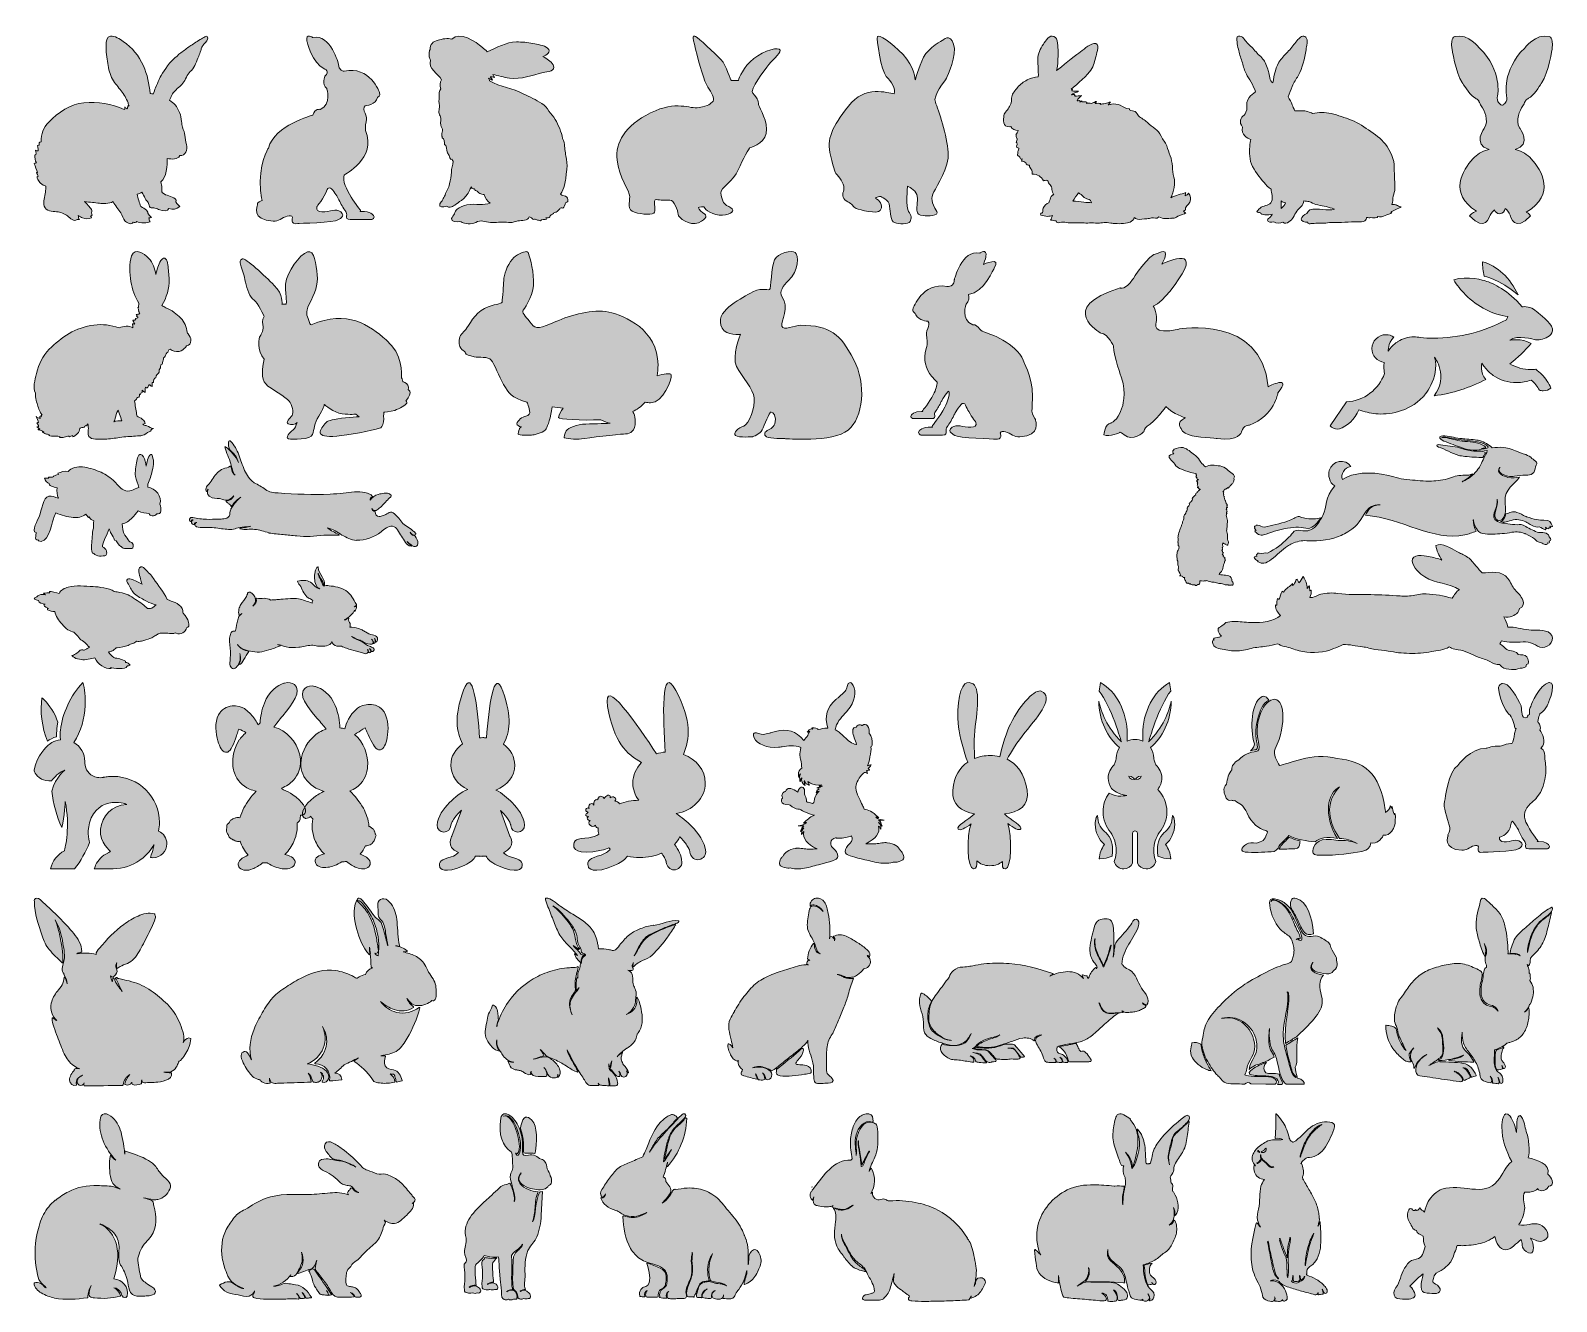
# Model space of a CAD drawing. Header units: inches. Extents: x -2 to 737, y -1000 to -384.
import ezdxf

# ---------------------------------------------------------------- set-up
doc = ezdxf.new("R2010")
doc.units = ezdxf.units.IN
doc.header["$MEASUREMENT"] = 0
doc.layers.add('Layer 1', color=7, linetype='Continuous')

# ---------------------------------------------------------------- blocks, each defined once
blk = doc.blocks.new('block 4')
at = {"layer": 'Layer 1', "true_color": 0x010101}
h = blk.add_hatch(color=178, dxfattribs=at)
h.dxf.hatch_style = 2
edge = h.paths.add_edge_path()
edge.add_spline(control_points=[(512.27, -467.82), (512.01, -467.31), (511.74, -466.77), (511.62, -466.66), (510.78, -465.87), (510.11, -466.19), (509.22, -465.65), (508.48, -465.21), (507.94, -464.44), (507.2, -463.92), (506.76, -463.61), (506.27, -463.29), (505.82, -462.98), (505.05, -464.4), (504, -465.72), (503.15, -467.08), (504.74, -466.73), (506.93, -467.53), (508.54, -467.63), (509.77, -467.72), (511.04, -467.73), (512.27, -467.82)], knot_values=[0, 0, 0, 0, 1, 1, 1, 2, 2, 2, 3, 3, 3, 4, 4, 4, 5, 5, 5, 6, 6, 6, 7, 7, 7, 7], degree=3, periodic=1)
edge = h.paths.add_edge_path()
edge.add_spline(control_points=[(493.93, -464.06), (493.67, -463.62), (493.41, -463.15), (493.27, -462.78), (492.96, -461.97), (493.06, -460.97), (492.75, -460.16), (492.53, -459.6), (491.78, -458.71), (491.43, -458.18), (490.96, -457.45), (491.65, -457.54), (490.64, -457.02), (490.36, -456.88), (489.26, -457.18), (488.89, -457.17), (487.71, -455.09), (486.2, -453.97), (483.5, -453.95), (483.64, -452.37), (483.01, -451.71), (482.24, -450.66), (482.02, -450.36), (482.34, -449.9), (482.04, -449.65), (481.82, -449.46), (481.05, -449.65), (480.96, -449.52), (480.7, -449.16), (480.37, -448.89), (480.3, -448.58), (479.7, -448.21), (479.18, -447.55), (478.34, -447.63), (478.31, -447.26), (478.46, -446.92), (478.67, -446.62), (477.78, -447.05), (477.75, -446.21), (477.47, -445.83), (477.2, -445.46), (476.82, -445.19), (476.39, -444.86), (476.4, -444.31), (476.44, -443.62), (476.54, -443.05), (476.63, -442.47), (477.02, -441.97), (476.91, -441.35), (474.89, -441.25), (476.52, -439.82), (476.08, -438.71), (475.95, -438.71), (475.78, -438.66), (475.66, -438.67), (475.9, -438.02), (476.32, -437.45), (476.25, -436.73), (476.19, -436.71), (476.13, -436.7), (476.06, -436.69), (476.09, -436.29), (475.78, -436.23), (475.72, -435.92), (475.67, -435.62), (475.75, -435.24), (475.74, -434.93), (475.65, -434.93), (475.55, -434.93), (475.46, -434.92), (476, -434.52), (476.47, -433.51), (476.66, -432.78), (475.13, -432.85), (473.61, -432.06), (473.09, -430.87), (472.13, -431.54), (470.57, -430.83), (470, -429.93), (469.54, -429.19), (469.25, -427.32), (469.8, -426.36), (469.47, -424.24), (471.36, -423.44), (472.22, -421.79), (472.63, -421.02), (473.05, -420.22), (473.26, -419.38), (473.49, -418.44), (473.34, -417.46), (473.53, -416.51), (473.85, -414.92), (475.33, -413.29), (476.39, -412.03), (477.73, -410.44), (479.19, -409.31), (481.1, -408.35), (482.99, -407.4), (484.55, -406.98), (486.42, -406.79), (486.54, -404), (486.16, -401.29), (486.2, -398.5), (486.23, -395.59), (487.36, -393.28), (488.87, -391.03), (489.95, -389.42), (491.89, -386.36), (493.95, -387.24), (496.17, -388.2), (495.93, -392.49), (495.97, -394.68), (496.03, -397.85), (495.98, -400.76), (495.26, -403.84), (497.65, -402.02), (504.03, -396.82), (506.01, -395.4), (508.13, -393.89), (510.71, -391.24), (513.39, -390.73), (516.56, -390.13), (514.76, -395.39), (514.43, -396.74), (513.84, -399.17), (513.23, -401.42), (511.9, -403.6), (510.61, -405.7), (505.19, -410.67), (502.34, -412.77), (502.54, -412.76), (502.73, -412.72), (502.91, -412.68), (502.72, -412.82), (502.64, -413.04), (502.49, -413.18), (502.62, -413.18), (502.79, -413.24), (502.92, -413.23), (502.83, -413.34), (502.77, -413.58), (502.62, -413.71), (503.65, -413.96), (504.84, -413.6), (505.84, -413.83), (504.95, -414.63), (503.24, -414.62), (502.54, -415.59), (502.98, -415.53), (503.48, -415.33), (503.98, -415.45), (503.95, -415.55), (503.93, -415.75), (503.89, -415.84), (503.98, -415.84), (504.12, -415.78), (504.2, -415.8), (504.16, -415.88), (504.14, -416.07), (504.1, -416.15), (505.22, -416.23), (506.28, -416.09), (507.36, -415.96), (506.57, -416.76), (505.54, -417.39), (505.28, -418.48), (505.91, -418.52), (506.1, -418.02), (506.72, -418.45), (506.64, -418.59), (506.59, -418.93), (506.5, -419.05), (506.8, -418.87), (507.15, -418.6), (507.5, -418.46), (507.47, -418.61), (507.55, -418.82), (507.53, -418.96), (508.37, -419.14), (509.34, -418.65), (509.99, -419.35), (509.88, -419.49), (509.83, -419.71), (509.73, -419.83), (510.23, -419.44), (511.55, -419.59), (512.11, -419.82), (512.53, -419.34), (513.05, -419.44), (513.57, -419.22), (514, -419.03), (513.96, -418.61), (514.61, -418.76), (514.52, -419.08), (514.22, -419.43), (514.04, -419.75), (514.87, -419.64), (515.86, -419.68), (516.74, -419.75), (516.63, -419.88), (516.54, -420.11), (516.41, -420.23), (517.11, -419.98), (518.01, -420), (518.77, -419.81), (519.7, -419.58), (520.39, -419.13), (521.35, -419.13), (521.04, -419.58), (520.62, -420.05), (520.23, -420.43), (520.76, -420.36), (521.27, -420.12), (521.83, -420.17), (522.84, -419.64), (525.12, -420.22), (526.01, -420.62), (527.77, -421.43), (528.36, -422.23), (530.55, -422.33), (530.57, -422.53), (530.59, -422.73), (530.61, -422.92), (531.46, -423.17), (532.54, -423.27), (533.29, -423.72), (534.28, -424.3), (534.28, -425.11), (535, -425.8), (536.25, -427), (537.91, -427.55), (539.2, -428.88), (541.72, -431.48), (544.45, -432.35), (545.94, -435.65), (546.7, -437.32), (548.04, -438.56), (548.67, -440.28), (549.26, -441.9), (549.57, -443.5), (550.26, -445.09), (551.68, -448.33), (551.12, -452.09), (552.13, -455.43), (552.97, -458.18), (552.17, -462.57), (550.58, -465.45), (552.88, -464.03), (555.61, -463.79), (557.94, -462.95), (557.63, -463.36), (557.63, -463.92), (557.49, -464.43), (558.2, -464.25), (558.82, -463.84), (559.21, -463.2), (560.28, -464.15), (560.33, -466.28), (559.79, -467.62), (559.29, -468.83), (557.11, -469.92), (557.69, -471.25), (557.36, -471.36), (556.98, -471.84), (556.73, -471.94), (557.21, -472.32), (557.15, -472.59), (557.9, -472.67), (557.23, -473.39), (555.15, -473.72), (554.07, -474.41), (553.08, -475.05), (552.52, -475.34), (551.42, -475.33), (551.44, -475.09), (550.63, -475.59), (550.66, -475.34), (547.84, -475.54), (547.35, -475.89), (544.77, -474.69), (543.86, -476.25), (542.69, -474.84), (541.3, -475.18), (539.62, -475.6), (539.73, -475.6), (537.83, -475.65), (535.97, -475.71), (534.9, -476.37), (533.5, -475.4), (533.31, -475.27), (533.12, -475.13), (532.93, -475.01), (532.6, -475.96), (531.94, -476.81), (530.88, -477.24), (529.75, -477.7), (525.69, -478.3), (523.77, -477.84), (523.1, -477.9), (522.36, -477.84), (521.53, -477.66), (519.04, -477.14), (517.49, -477.62), (515.15, -477.73), (513.98, -477.78), (512.31, -477.45), (511.2, -477.63), (510.01, -477.82), (509.03, -477.65), (507.77, -477.54), (505.32, -477.34), (503.39, -477.86), (500.94, -477.53), (499.73, -477.37), (498.97, -477.11), (497.69, -477.3), (496.61, -477.45), (495.32, -478.23), (495.14, -476.6), (494.15, -476.58), (493.36, -476.26), (492.36, -476.23), (492.63, -475.65), (493.15, -474.67), (493.33, -473.98), (492.52, -474.14), (491.8, -474.45), (490.95, -474.47), (489.68, -474.49), (488.85, -474), (487.68, -473.91), (486.91, -472.67), (488.23, -473.08), (488.42, -472.55), (488.65, -471.89), (488.57, -471.11), (488.8, -470.42), (489.16, -469.39), (490.29, -468.19), (491.59, -467.83), (491.86, -467.18), (492.67, -463.48), (493.93, -464.06)], knot_values=[0, 0, 0, 0, 1, 1, 1, 2, 2, 2, 3, 3, 3, 4, 4, 4, 5, 5, 5, 6, 6, 6, 7, 7, 7, 8, 8, 8, 9, 9, 9, 10, 10, 10, 11, 11, 11, 12, 12, 12, 13, 13, 13, 14, 14, 14, 15, 15, 15, 16, 16, 16, 17, 17, 17, 18, 18, 18, 19, 19, 19, 20, 20, 20, 21, 21, 21, 22, 22, 22, 23, 23, 23, 24, 24, 24, 25, 25, 25, 26, 26, 26, 27, 27, 27, 28, 28, 28, 29, 29, 29, 30, 30, 30, 31, 31, 31, 32, 32, 32, 33, 33, 33, 34, 34, 34, 35, 35, 35, 36, 36, 36, 37, 37, 37, 38, 38, 38, 39, 39, 39, 40, 40, 40, 41, 41, 41, 42, 42, 42, 43, 43, 43, 44, 44, 44, 45, 45, 45, 46, 46, 46, 47, 47, 47, 48, 48, 48, 49, 49, 49, 50, 50, 50, 51, 51, 51, 52, 52, 52, 53, 53, 53, 54, 54, 54, 55, 55, 55, 56, 56, 56, 57, 57, 57, 58, 58, 58, 59, 59, 59, 60, 60, 60, 61, 61, 61, 62, 62, 62, 63, 63, 63, 64, 64, 64, 65, 65, 65, 66, 66, 66, 67, 67, 67, 68, 68, 68, 69, 69, 69, 70, 70, 70, 71, 71, 71, 72, 72, 72, 73, 73, 73, 74, 74, 74, 75, 75, 75, 76, 76, 76, 77, 77, 77, 78, 78, 78, 79, 79, 79, 80, 80, 80, 81, 81, 81, 82, 82, 82, 83, 83, 83, 84, 84, 84, 85, 85, 85, 86, 86, 86, 87, 87, 87, 88, 88, 88, 89, 89, 89, 90, 90, 90, 91, 91, 91, 92, 92, 92, 93, 93, 93, 94, 94, 94, 95, 95, 95, 96, 96, 96, 97, 97, 97, 98, 98, 98, 99, 99, 99, 100, 100, 100, 101, 101, 101, 102, 102, 102, 103, 103, 103, 104, 104, 104, 105, 105, 105, 106, 106, 106, 107, 107, 107, 108, 108, 108, 109, 109, 109, 110, 110, 110, 111, 111, 111, 112, 112, 112, 113, 113, 113, 114, 114, 114, 114], degree=3, periodic=1)
at = {"layer": 'Layer 1', "lineweight": 0}
for points, knots in [([(493.93, -464.06), (493.67, -463.62), (493.41, -463.15), (493.27, -462.78), (492.96, -461.97), (493.06, -460.97), (492.75, -460.16), (492.53, -459.6), (491.78, -458.71), (491.43, -458.18), (490.96, -457.45), (491.65, -457.54), (490.64, -457.02), (490.36, -456.88), (489.26, -457.18), (488.89, -457.17), (487.71, -455.09), (486.2, -453.97), (483.5, -453.95), (483.64, -452.37), (483.01, -451.71), (482.24, -450.66), (482.02, -450.36), (482.34, -449.9), (482.04, -449.65), (481.82, -449.46), (481.05, -449.65), (480.96, -449.52), (480.7, -449.16), (480.37, -448.89), (480.3, -448.58), (479.7, -448.21), (479.18, -447.55), (478.34, -447.63), (478.31, -447.26), (478.46, -446.92), (478.67, -446.62), (477.78, -447.05), (477.75, -446.21), (477.47, -445.83), (477.2, -445.46), (476.82, -445.19), (476.39, -444.86), (476.4, -444.31), (476.44, -443.62), (476.54, -443.05), (476.63, -442.47), (477.02, -441.97), (476.91, -441.35), (474.89, -441.25), (476.52, -439.82), (476.08, -438.71), (475.95, -438.71), (475.78, -438.66), (475.66, -438.67), (475.9, -438.02), (476.32, -437.45), (476.25, -436.73), (476.19, -436.71), (476.13, -436.7), (476.06, -436.69), (476.09, -436.29), (475.78, -436.23), (475.72, -435.92), (475.67, -435.62), (475.75, -435.24), (475.74, -434.93), (475.65, -434.93), (475.55, -434.93), (475.46, -434.92), (476, -434.52), (476.47, -433.51), (476.66, -432.78), (475.13, -432.85), (473.61, -432.06), (473.09, -430.87), (472.13, -431.54), (470.57, -430.83), (470, -429.93), (469.54, -429.19), (469.25, -427.32), (469.8, -426.36), (469.47, -424.24), (471.36, -423.44), (472.22, -421.79), (472.63, -421.02), (473.05, -420.22), (473.26, -419.38), (473.49, -418.44), (473.34, -417.46), (473.53, -416.51), (473.85, -414.92), (475.33, -413.29), (476.39, -412.03), (477.73, -410.44), (479.19, -409.31), (481.1, -408.35), (482.99, -407.4), (484.55, -406.98), (486.42, -406.79), (486.54, -404), (486.16, -401.29), (486.2, -398.5), (486.23, -395.59), (487.36, -393.28), (488.87, -391.03), (489.95, -389.42), (491.89, -386.36), (493.95, -387.24), (496.17, -388.2), (495.93, -392.49), (495.97, -394.68), (496.03, -397.85), (495.98, -400.76), (495.26, -403.84), (497.65, -402.02), (504.03, -396.82), (506.01, -395.4), (508.13, -393.89), (510.71, -391.24), (513.39, -390.73), (516.56, -390.13), (514.76, -395.39), (514.43, -396.74), (513.84, -399.17), (513.23, -401.42), (511.9, -403.6), (510.61, -405.7), (505.19, -410.67), (502.34, -412.77), (502.54, -412.76), (502.73, -412.72), (502.91, -412.68), (502.72, -412.82), (502.64, -413.04), (502.49, -413.18), (502.62, -413.18), (502.79, -413.24), (502.92, -413.23), (502.83, -413.34), (502.77, -413.58), (502.62, -413.71), (503.65, -413.96), (504.84, -413.6), (505.84, -413.83), (504.95, -414.63), (503.24, -414.62), (502.54, -415.59), (502.98, -415.53), (503.48, -415.33), (503.98, -415.45), (503.95, -415.55), (503.93, -415.75), (503.89, -415.84), (503.98, -415.84), (504.12, -415.78), (504.2, -415.8), (504.16, -415.88), (504.14, -416.07), (504.1, -416.15), (505.22, -416.23), (506.28, -416.09), (507.36, -415.96), (506.57, -416.76), (505.54, -417.39), (505.28, -418.48), (505.91, -418.52), (506.1, -418.02), (506.72, -418.45), (506.64, -418.59), (506.59, -418.93), (506.5, -419.05), (506.8, -418.87), (507.15, -418.6), (507.5, -418.46), (507.47, -418.61), (507.55, -418.82), (507.53, -418.96), (508.37, -419.14), (509.34, -418.65), (509.99, -419.35), (509.88, -419.49), (509.83, -419.71), (509.73, -419.83), (510.23, -419.44), (511.55, -419.59), (512.11, -419.82), (512.53, -419.34), (513.05, -419.44), (513.57, -419.22), (514, -419.03), (513.96, -418.61), (514.61, -418.76), (514.52, -419.08), (514.22, -419.43), (514.04, -419.75), (514.87, -419.64), (515.86, -419.68), (516.74, -419.75), (516.63, -419.88), (516.54, -420.11), (516.41, -420.23), (517.11, -419.98), (518.01, -420), (518.77, -419.81), (519.7, -419.58), (520.39, -419.13), (521.35, -419.13), (521.04, -419.58), (520.62, -420.05), (520.23, -420.43), (520.76, -420.36), (521.27, -420.12), (521.83, -420.17), (522.84, -419.64), (525.12, -420.22), (526.01, -420.62), (527.77, -421.43), (528.36, -422.23), (530.55, -422.33), (530.57, -422.53), (530.59, -422.73), (530.61, -422.92), (531.46, -423.17), (532.54, -423.27), (533.29, -423.72), (534.28, -424.3), (534.28, -425.11), (535, -425.8), (536.25, -427), (537.91, -427.55), (539.2, -428.88), (541.72, -431.48), (544.45, -432.35), (545.94, -435.65), (546.7, -437.32), (548.04, -438.56), (548.67, -440.28), (549.26, -441.9), (549.57, -443.5), (550.26, -445.09), (551.68, -448.33), (551.12, -452.09), (552.13, -455.43), (552.97, -458.18), (552.17, -462.57), (550.58, -465.45), (552.88, -464.03), (555.61, -463.79), (557.94, -462.95), (557.63, -463.36), (557.63, -463.92), (557.49, -464.43), (558.2, -464.25), (558.82, -463.84), (559.21, -463.2), (560.28, -464.15), (560.33, -466.28), (559.79, -467.62), (559.29, -468.83), (557.11, -469.92), (557.69, -471.25), (557.36, -471.36), (556.98, -471.84), (556.73, -471.94), (557.21, -472.32), (557.15, -472.59), (557.9, -472.67), (557.23, -473.39), (555.15, -473.72), (554.07, -474.41), (553.08, -475.05), (552.52, -475.34), (551.42, -475.33), (551.44, -475.09), (550.63, -475.59), (550.66, -475.34), (547.84, -475.54), (547.35, -475.89), (544.77, -474.69), (543.86, -476.25), (542.69, -474.84), (541.3, -475.18), (539.62, -475.6), (539.73, -475.6), (537.83, -475.65), (535.97, -475.71), (534.9, -476.37), (533.5, -475.4), (533.31, -475.27), (533.12, -475.13), (532.93, -475.01), (532.6, -475.96), (531.94, -476.81), (530.88, -477.24), (529.75, -477.7), (525.69, -478.3), (523.77, -477.84), (523.1, -477.9), (522.36, -477.84), (521.53, -477.66), (519.04, -477.14), (517.49, -477.62), (515.15, -477.73), (513.98, -477.78), (512.31, -477.45), (511.2, -477.63), (510.01, -477.82), (509.03, -477.65), (507.77, -477.54), (505.32, -477.34), (503.39, -477.86), (500.94, -477.53), (499.73, -477.37), (498.97, -477.11), (497.69, -477.3), (496.61, -477.45), (495.32, -478.23), (495.14, -476.6), (494.15, -476.58), (493.36, -476.26), (492.36, -476.23), (492.63, -475.65), (493.15, -474.67), (493.33, -473.98), (492.52, -474.14), (491.8, -474.45), (490.95, -474.47), (489.68, -474.49), (488.85, -474), (487.68, -473.91), (486.91, -472.67), (488.23, -473.08), (488.42, -472.55), (488.65, -471.89), (488.57, -471.11), (488.8, -470.42), (489.16, -469.39), (490.29, -468.19), (491.59, -467.83), (491.86, -467.18), (492.67, -463.48), (493.93, -464.06)], [0, 0, 0, 0, 1, 1, 1, 2, 2, 2, 3, 3, 3, 4, 4, 4, 5, 5, 5, 6, 6, 6, 7, 7, 7, 8, 8, 8, 9, 9, 9, 10, 10, 10, 11, 11, 11, 12, 12, 12, 13, 13, 13, 14, 14, 14, 15, 15, 15, 16, 16, 16, 17, 17, 17, 18, 18, 18, 19, 19, 19, 20, 20, 20, 21, 21, 21, 22, 22, 22, 23, 23, 23, 24, 24, 24, 25, 25, 25, 26, 26, 26, 27, 27, 27, 28, 28, 28, 29, 29, 29, 30, 30, 30, 31, 31, 31, 32, 32, 32, 33, 33, 33, 34, 34, 34, 35, 35, 35, 36, 36, 36, 37, 37, 37, 38, 38, 38, 39, 39, 39, 40, 40, 40, 41, 41, 41, 42, 42, 42, 43, 43, 43, 44, 44, 44, 45, 45, 45, 46, 46, 46, 47, 47, 47, 48, 48, 48, 49, 49, 49, 50, 50, 50, 51, 51, 51, 52, 52, 52, 53, 53, 53, 54, 54, 54, 55, 55, 55, 56, 56, 56, 57, 57, 57, 58, 58, 58, 59, 59, 59, 60, 60, 60, 61, 61, 61, 62, 62, 62, 63, 63, 63, 64, 64, 64, 65, 65, 65, 66, 66, 66, 67, 67, 67, 68, 68, 68, 69, 69, 69, 70, 70, 70, 71, 71, 71, 72, 72, 72, 73, 73, 73, 74, 74, 74, 75, 75, 75, 76, 76, 76, 77, 77, 77, 78, 78, 78, 79, 79, 79, 80, 80, 80, 81, 81, 81, 82, 82, 82, 83, 83, 83, 84, 84, 84, 85, 85, 85, 86, 86, 86, 87, 87, 87, 88, 88, 88, 89, 89, 89, 90, 90, 90, 91, 91, 91, 92, 92, 92, 93, 93, 93, 94, 94, 94, 95, 95, 95, 96, 96, 96, 97, 97, 97, 98, 98, 98, 99, 99, 99, 100, 100, 100, 101, 101, 101, 102, 102, 102, 103, 103, 103, 104, 104, 104, 105, 105, 105, 106, 106, 106, 107, 107, 107, 108, 108, 108, 109, 109, 109, 110, 110, 110, 111, 111, 111, 112, 112, 112, 113, 113, 113, 114, 114, 114, 114]), ([(512.27, -467.82), (512.01, -467.31), (511.74, -466.77), (511.62, -466.66), (510.78, -465.87), (510.11, -466.19), (509.22, -465.65), (508.48, -465.21), (507.94, -464.44), (507.2, -463.92), (506.76, -463.61), (506.27, -463.29), (505.82, -462.98), (505.05, -464.4), (504, -465.72), (503.15, -467.08), (504.74, -466.73), (506.93, -467.53), (508.54, -467.63), (509.77, -467.72), (511.04, -467.73), (512.27, -467.82)], [0, 0, 0, 0, 1, 1, 1, 2, 2, 2, 3, 3, 3, 4, 4, 4, 5, 5, 5, 6, 6, 6, 7, 7, 7, 7])]:
    blk.add_open_spline(points, degree=3, knots=knots, dxfattribs=at)
blk = doc.blocks.new('block 3')
at = {"layer": 'Layer 1'}
blk.add_blockref('block 4', (0, 0), dxfattribs=at)
blk = doc.blocks.new('block 5')
at = {"layer": 'Layer 1', "true_color": 0x010101}
h = blk.add_hatch(color=178, dxfattribs=at)
h.dxf.hatch_style = 2
edge = h.paths.add_edge_path()
edge.add_spline(control_points=[(662.21, -469.8), (661.29, -469.83), (660.66, -469.1), (659.76, -469.09), (659.78, -469), (659.85, -469.01), (659.86, -468.92), (659.4, -468.86), (658.44, -468.65), (657.72, -468.67), (658.2, -467.46), (658.05, -465.95), (658.37, -464.67), (658.7, -463.35), (659.13, -462.32), (659.14, -460.89), (659.14, -459.47), (659.04, -458.08), (659.02, -456.63), (659, -455.23), (658.96, -453.9), (658.76, -452.57), (658.75, -452.5), (658.74, -452.43), (658.73, -452.36), (658.73, -452.36), (658.77, -452.36), (658.77, -452.36), (659.2, -448.37), (658.03, -444.36), (655.35, -440.58), (653.27, -437.65), (650.57, -435.36), (647.54, -433.36), (644.49, -431.35), (641.57, -429.13), (638.1, -427.82), (634.94, -426.64), (631.63, -425.48), (628.34, -424.67), (625.18, -423.89), (622.26, -424), (619.17, -424.62), (618.86, -424.42), (618.53, -424.23), (618.17, -424.1), (617.39, -423.82), (616.39, -423.53), (615.57, -423.4), (614.63, -423.25), (613.66, -423.38), (612.75, -423.39), (612.09, -423.4), (611.32, -423.21), (610.68, -423.37), (610.17, -422.37), (609.67, -421.02), (609.45, -420.41), (608.95, -419.04), (608.25, -417.75), (607.39, -416.54), (608.2, -414.9), (608.77, -413.18), (609.46, -411.49), (610.2, -409.65), (611.29, -408.01), (612.32, -406.31), (614.63, -402.45), (615.23, -398.01), (616.1, -393.7), (616.42, -392.08), (617.25, -389.07), (615.98, -387.63), (614.78, -386.28), (613.06, -387.91), (612.2, -388.83), (610.77, -390.36), (609.63, -392.14), (608.21, -393.7), (606.75, -395.32), (605.13, -396.8), (603.83, -398.54), (601.34, -401.89), (600.73, -405.86), (600.06, -409.82), (598.43, -408.95), (598.47, -405.82), (597.93, -404.25), (597.61, -403.32), (596.38, -399.74), (595.73, -398.86), (594.46, -397.15), (592.67, -395.91), (591.38, -394.2), (590.1, -392.52), (588.44, -391.37), (587.08, -389.8), (586.07, -388.63), (584.72, -386.14), (582.74, -387.46), (582.44, -389.56), (583.02, -392.14), (583.5, -394.2), (583.96, -396.18), (584.66, -398.09), (585.26, -400.05), (585.83, -401.93), (586.32, -403.84), (587.21, -405.62), (588.2, -407.6), (590.77, -411.02), (591.66, -414.2), (590.68, -415.13), (589.36, -415.73), (588.5, -416.82), (587.41, -418.22), (587.21, -420.43), (587.49, -422.11), (587.6, -422.77), (586.57, -425.13), (586.19, -425.38), (585.22, -426.03), (584.69, -426.69), (584.38, -427.79), (584.08, -428.82), (584.5, -430.06), (585.35, -431.19), (584.59, -435), (587.57, -436.54), (589.33, -437.22), (588.84, -438.59), (588.64, -443.03), (588.78, -443.97), (589.07, -445.95), (588.78, -447.31), (589.63, -449.13), (591.17, -452.46), (593.41, -455.29), (595.83, -458.07), (596.62, -458.97), (597.84, -460.66), (599.21, -461.26), (599.34, -463.21), (600.16, -465.36), (599.42, -467.22), (598.69, -469.05), (595.98, -469.13), (594.41, -470.05), (593.59, -470.53), (592.92, -471.42), (592.26, -472.09), (592.74, -472.47), (593.38, -472.62), (594.03, -472.7), (594.05, -473.95), (597.93, -473.8), (599.72, -473.4), (599.46, -473.91), (599.12, -474.45), (598.74, -474.81), (598.3, -475.23), (597.36, -475.53), (597.44, -476.3), (597.54, -477.37), (599.26, -477.35), (600.57, -477.1), (601.43, -477.87), (603.69, -477.88), (604.92, -477.33), (606.78, -478.62), (609.04, -476.39), (609.85, -474.96), (610.49, -473.83), (610.86, -472.95), (611.7, -471.91), (612.33, -471.14), (612.84, -470.5), (613.58, -469.81), (614.55, -468.92), (614.89, -468.09), (614.98, -466.88), (615.81, -467.09), (616.74, -467.13), (617.5, -467.31), (618.67, -467.59), (619.71, -468.38), (620.9, -468.67), (623.54, -469.3), (626.22, -469.68), (628.8, -470.54), (629.18, -470.67), (629.55, -470.81), (629.92, -470.97), (629.12, -471.29), (628.09, -471.32), (627.34, -471.32), (625.23, -471.35), (623.09, -470.79), (620.96, -470.93), (620.17, -470.98), (618.71, -470.99), (617.99, -471.35), (617.59, -471.56), (616.72, -472.55), (616.45, -473), (616.45, -473), (616.45, -473.01), (616.45, -473.01), (615.35, -473.58), (613.87, -474.88), (613.75, -475.6), (613.57, -476.71), (615.56, -477.31), (616.92, -477.3), (616.9, -477.41), (616.93, -477.54), (617.01, -477.68), (617.29, -478.14), (618.07, -477.98), (618.5, -477.97), (619.54, -477.95), (620.52, -477.7), (621.55, -477.7), (622.64, -477.69), (623.74, -477.88), (624.83, -477.77), (626.01, -477.65), (627.11, -477.38), (628.3, -477.43), (632.73, -477.66), (636.97, -477.03), (641.35, -477.08), (642.4, -477.09), (643.76, -477.27), (644.62, -476.6), (645.17, -476.17), (645.32, -475.59), (645.46, -475), (646.13, -475.08), (646.81, -475.1), (647.49, -475.05), (647.97, -475.02), (651.38, -475.48), (650.86, -474.45), (651.84, -475.14), (653.47, -474.42), (654.41, -474.02), (655.12, -473.72), (657.43, -473.25), (657.6, -472.45), (657.5, -472.49), (657.33, -472.5), (657.2, -472.53), (658.49, -471.12), (660.76, -471.03), (662.21, -469.8)], knot_values=[0, 0, 0, 0, 1, 1, 1, 2, 2, 2, 3, 3, 3, 4, 4, 4, 5, 5, 5, 6, 6, 6, 7, 7, 7, 8, 8, 8, 9, 9, 9, 10, 10, 10, 11, 11, 11, 12, 12, 12, 13, 13, 13, 14, 14, 14, 15, 15, 15, 16, 16, 16, 17, 17, 17, 18, 18, 18, 19, 19, 19, 20, 20, 20, 21, 21, 21, 22, 22, 22, 23, 23, 23, 24, 24, 24, 25, 25, 25, 26, 26, 26, 27, 27, 27, 28, 28, 28, 29, 29, 29, 30, 30, 30, 31, 31, 31, 32, 32, 32, 33, 33, 33, 34, 34, 34, 35, 35, 35, 36, 36, 36, 37, 37, 37, 38, 38, 38, 39, 39, 39, 40, 40, 40, 41, 41, 41, 42, 42, 42, 43, 43, 43, 44, 44, 44, 45, 45, 45, 46, 46, 46, 47, 47, 47, 48, 48, 48, 49, 49, 49, 50, 50, 50, 51, 51, 51, 52, 52, 52, 53, 53, 53, 54, 54, 54, 55, 55, 55, 56, 56, 56, 57, 57, 57, 58, 58, 58, 59, 59, 59, 60, 60, 60, 61, 61, 61, 62, 62, 62, 63, 63, 63, 64, 64, 64, 65, 65, 65, 66, 66, 66, 67, 67, 67, 68, 68, 68, 69, 69, 69, 70, 70, 70, 71, 71, 71, 72, 72, 72, 73, 73, 73, 74, 74, 74, 75, 75, 75, 76, 76, 76, 77, 77, 77, 78, 78, 78, 79, 79, 79, 80, 80, 80, 81, 81, 81, 82, 82, 82, 83, 83, 83, 84, 84, 84, 85, 85, 85, 85], degree=3, periodic=1)
edge = h.paths.add_edge_path()
edge.add_spline(control_points=[(604.03, -470.65), (604.1, -469.43), (604, -468.29), (604.05, -466.98), (604.37, -467.22), (604.68, -467.47), (605.02, -467.63), (605.35, -467.78), (605.73, -467.81), (606.11, -467.84), (605.96, -469.03), (604.98, -469.91), (604.03, -470.65)], knot_values=[0, 0, 0, 0, 1, 1, 1, 2, 2, 2, 3, 3, 3, 4, 4, 4, 4], degree=3, periodic=1)
at = {"layer": 'Layer 1', "lineweight": 0}
for points, knots in [([(662.21, -469.8), (661.29, -469.83), (660.66, -469.1), (659.76, -469.09), (659.78, -469), (659.85, -469.01), (659.86, -468.92), (659.4, -468.86), (658.44, -468.65), (657.72, -468.67), (658.2, -467.46), (658.05, -465.95), (658.37, -464.67), (658.7, -463.35), (659.13, -462.32), (659.14, -460.89), (659.14, -459.47), (659.04, -458.08), (659.02, -456.63), (659, -455.23), (658.96, -453.9), (658.76, -452.57), (658.75, -452.5), (658.74, -452.43), (658.73, -452.36), (658.73, -452.36), (658.77, -452.36), (658.77, -452.36), (659.2, -448.37), (658.03, -444.36), (655.35, -440.58), (653.27, -437.65), (650.57, -435.36), (647.54, -433.36), (644.49, -431.35), (641.57, -429.13), (638.1, -427.82), (634.94, -426.64), (631.63, -425.48), (628.34, -424.67), (625.18, -423.89), (622.26, -424), (619.17, -424.62), (618.86, -424.42), (618.53, -424.23), (618.17, -424.1), (617.39, -423.82), (616.39, -423.53), (615.57, -423.4), (614.63, -423.25), (613.66, -423.38), (612.75, -423.39), (612.09, -423.4), (611.32, -423.21), (610.68, -423.37), (610.17, -422.37), (609.67, -421.02), (609.45, -420.41), (608.95, -419.04), (608.25, -417.75), (607.39, -416.54), (608.2, -414.9), (608.77, -413.18), (609.46, -411.49), (610.2, -409.65), (611.29, -408.01), (612.32, -406.31), (614.63, -402.45), (615.23, -398.01), (616.1, -393.7), (616.42, -392.08), (617.25, -389.07), (615.98, -387.63), (614.78, -386.28), (613.06, -387.91), (612.2, -388.83), (610.77, -390.36), (609.63, -392.14), (608.21, -393.7), (606.75, -395.32), (605.13, -396.8), (603.83, -398.54), (601.34, -401.89), (600.73, -405.86), (600.06, -409.82), (598.43, -408.95), (598.47, -405.82), (597.93, -404.25), (597.61, -403.32), (596.38, -399.74), (595.73, -398.86), (594.46, -397.15), (592.67, -395.91), (591.38, -394.2), (590.1, -392.52), (588.44, -391.37), (587.08, -389.8), (586.07, -388.63), (584.72, -386.14), (582.74, -387.46), (582.44, -389.56), (583.02, -392.14), (583.5, -394.2), (583.96, -396.18), (584.66, -398.09), (585.26, -400.05), (585.83, -401.93), (586.32, -403.84), (587.21, -405.62), (588.2, -407.6), (590.77, -411.02), (591.66, -414.2), (590.68, -415.13), (589.36, -415.73), (588.5, -416.82), (587.41, -418.22), (587.21, -420.43), (587.49, -422.11), (587.6, -422.77), (586.57, -425.13), (586.19, -425.38), (585.22, -426.03), (584.69, -426.69), (584.38, -427.79), (584.08, -428.82), (584.5, -430.06), (585.35, -431.19), (584.59, -435), (587.57, -436.54), (589.33, -437.22), (588.84, -438.59), (588.64, -443.03), (588.78, -443.97), (589.07, -445.95), (588.78, -447.31), (589.63, -449.13), (591.17, -452.46), (593.41, -455.29), (595.83, -458.07), (596.62, -458.97), (597.84, -460.66), (599.21, -461.26), (599.34, -463.21), (600.16, -465.36), (599.42, -467.22), (598.69, -469.05), (595.98, -469.13), (594.41, -470.05), (593.59, -470.53), (592.92, -471.42), (592.26, -472.09), (592.74, -472.47), (593.38, -472.62), (594.03, -472.7), (594.05, -473.95), (597.93, -473.8), (599.72, -473.4), (599.46, -473.91), (599.12, -474.45), (598.74, -474.81), (598.3, -475.23), (597.36, -475.53), (597.44, -476.3), (597.54, -477.37), (599.26, -477.35), (600.57, -477.1), (601.43, -477.87), (603.69, -477.88), (604.92, -477.33), (606.78, -478.62), (609.04, -476.39), (609.85, -474.96), (610.49, -473.83), (610.86, -472.95), (611.7, -471.91), (612.33, -471.14), (612.84, -470.5), (613.58, -469.81), (614.55, -468.92), (614.89, -468.09), (614.98, -466.88), (615.81, -467.09), (616.74, -467.13), (617.5, -467.31), (618.67, -467.59), (619.71, -468.38), (620.9, -468.67), (623.54, -469.3), (626.22, -469.68), (628.8, -470.54), (629.18, -470.67), (629.55, -470.81), (629.92, -470.97), (629.12, -471.29), (628.09, -471.32), (627.34, -471.32), (625.23, -471.35), (623.09, -470.79), (620.96, -470.93), (620.17, -470.98), (618.71, -470.99), (617.99, -471.35), (617.59, -471.56), (616.72, -472.55), (616.45, -473), (616.45, -473), (616.45, -473.01), (616.45, -473.01), (615.35, -473.58), (613.87, -474.88), (613.75, -475.6), (613.57, -476.71), (615.56, -477.31), (616.92, -477.3), (616.9, -477.41), (616.93, -477.54), (617.01, -477.68), (617.29, -478.14), (618.07, -477.98), (618.5, -477.97), (619.54, -477.95), (620.52, -477.7), (621.55, -477.7), (622.64, -477.69), (623.74, -477.88), (624.83, -477.77), (626.01, -477.65), (627.11, -477.38), (628.3, -477.43), (632.73, -477.66), (636.97, -477.03), (641.35, -477.08), (642.4, -477.09), (643.76, -477.27), (644.62, -476.6), (645.17, -476.17), (645.32, -475.59), (645.46, -475), (646.13, -475.08), (646.81, -475.1), (647.49, -475.05), (647.97, -475.02), (651.38, -475.48), (650.86, -474.45), (651.84, -475.14), (653.47, -474.42), (654.41, -474.02), (655.12, -473.72), (657.43, -473.25), (657.6, -472.45), (657.5, -472.49), (657.33, -472.5), (657.2, -472.53), (658.49, -471.12), (660.76, -471.03), (662.21, -469.8)], [0, 0, 0, 0, 1, 1, 1, 2, 2, 2, 3, 3, 3, 4, 4, 4, 5, 5, 5, 6, 6, 6, 7, 7, 7, 8, 8, 8, 9, 9, 9, 10, 10, 10, 11, 11, 11, 12, 12, 12, 13, 13, 13, 14, 14, 14, 15, 15, 15, 16, 16, 16, 17, 17, 17, 18, 18, 18, 19, 19, 19, 20, 20, 20, 21, 21, 21, 22, 22, 22, 23, 23, 23, 24, 24, 24, 25, 25, 25, 26, 26, 26, 27, 27, 27, 28, 28, 28, 29, 29, 29, 30, 30, 30, 31, 31, 31, 32, 32, 32, 33, 33, 33, 34, 34, 34, 35, 35, 35, 36, 36, 36, 37, 37, 37, 38, 38, 38, 39, 39, 39, 40, 40, 40, 41, 41, 41, 42, 42, 42, 43, 43, 43, 44, 44, 44, 45, 45, 45, 46, 46, 46, 47, 47, 47, 48, 48, 48, 49, 49, 49, 50, 50, 50, 51, 51, 51, 52, 52, 52, 53, 53, 53, 54, 54, 54, 55, 55, 55, 56, 56, 56, 57, 57, 57, 58, 58, 58, 59, 59, 59, 60, 60, 60, 61, 61, 61, 62, 62, 62, 63, 63, 63, 64, 64, 64, 65, 65, 65, 66, 66, 66, 67, 67, 67, 68, 68, 68, 69, 69, 69, 70, 70, 70, 71, 71, 71, 72, 72, 72, 73, 73, 73, 74, 74, 74, 75, 75, 75, 76, 76, 76, 77, 77, 77, 78, 78, 78, 79, 79, 79, 80, 80, 80, 81, 81, 81, 82, 82, 82, 83, 83, 83, 84, 84, 84, 85, 85, 85, 85]), ([(604.03, -470.65), (604.1, -469.43), (604, -468.29), (604.05, -466.98), (604.37, -467.22), (604.68, -467.47), (605.02, -467.63), (605.35, -467.78), (605.73, -467.81), (606.11, -467.84), (605.96, -469.03), (604.98, -469.91), (604.03, -470.65)], [0, 0, 0, 0, 1, 1, 1, 2, 2, 2, 3, 3, 3, 4, 4, 4, 4])]:
    blk.add_open_spline(points, degree=3, knots=knots, dxfattribs=at)
blk = doc.blocks.new('block 2')
at = {"layer": 'Layer 1', "true_color": 0x010101}
h = blk.add_hatch(color=178, dxfattribs=at)
h.dxf.hatch_style = 2
edge = h.paths.add_edge_path()
edge.add_spline(control_points=[(83.3, -387.22), (82.51, -387.41), (81.75, -388.09), (81.04, -388.49), (80.25, -388.93), (79, -389.54), (78.29, -390.14), (77.58, -390.75), (76.79, -391.16), (75.98, -391.63), (74.44, -392.53), (73.19, -393.8), (71.68, -394.77), (70.2, -395.72), (66.01, -399.71), (65.58, -400.27), (63.09, -403.53), (60.81, -407.41), (60.51, -408.1), (59.93, -409.43), (59.44, -410.79), (58.85, -412.11), (58.41, -413.08), (58.15, -414.13), (57.81, -415.14), (57.31, -414.98), (56.71, -415.04), (56.15, -414.97), (55.73, -410.29), (54.83, -405.81), (52.95, -401.5), (50.82, -396.63), (47.42, -392.73), (43.21, -389.75), (41.55, -388.59), (39.15, -386.83), (37.04, -387.12), (35.09, -387.38), (34.91, -389.86), (34.88, -391.5), (34.81, -394.48), (35.18, -397.52), (35.66, -400.44), (36.08, -403.08), (36.71, -405.71), (38.02, -408.04), (39.17, -410.1), (40.77, -411.8), (42.2, -413.64), (43.58, -415.42), (44.66, -417.34), (45.48, -419.46), (45.67, -419.95), (45.85, -420.45), (46.03, -420.94), (45.84, -420.9), (45.68, -420.73), (45.53, -420.59), (45.52, -420.84), (45.54, -421.1), (45.54, -421.36), (45.45, -421.32), (45.28, -421.36), (45.19, -421.32), (45.18, -421.57), (45.21, -421.83), (45.2, -422.08), (45.07, -422.21), (45.02, -422.23), (44.92, -422.41), (44.46, -422.24), (44.28, -421.57), (43.86, -421.46), (43.75, -422.12), (44.32, -422.64), (43.64, -422.73), (37.55, -419.85), (30.75, -418.95), (24.11, -419.4), (17.7, -419.83), (11.59, -424.21), (7.08, -428.79), (4.37, -431.53), (3.58, -434.47), (3.36, -438.35), (2.36, -438.24), (2.4, -439.14), (2.52, -439.96), (2.26, -439.93), (1.9, -440.1), (1.65, -440.06), (1.67, -440.29), (1.73, -440.54), (1.84, -440.79), (1.86, -441.21), (1.91, -442.25), (1.91, -442.73), (1.45, -442.69), (1.07, -442.76), (0.67, -442.45), (0.65, -443.29), (1.49, -444.69), (0.4, -444.82), (0.35, -445.73), (0.53, -447.75), (1.09, -448.44), (0.56, -448.43), (0.36, -448.71), (0, -448.92), (0.88, -450.2), (0.97, -451.98), (1.7, -453.31), (1.53, -453.28), (1.35, -453.24), (1.18, -453.19), (1.36, -453.83), (1.77, -454.42), (1.97, -455.05), (0.42, -455.22), (2.49, -457.76), (3.1, -458.36), (3.88, -459.1), (4.73, -459.52), (5.65, -459.8), (5.64, -460.75), (5.6, -461.71), (5.51, -462.68), (5.3, -465.07), (4.11, -467.05), (4.94, -469.56), (5.73, -471.97), (8.83, -471.99), (10.89, -472.21), (12.78, -472.42), (14.63, -473.09), (16.22, -474.24), (17.43, -475.13), (19.34, -477.53), (20.84, -475.9), (21.13, -475.98), (21.61, -475.9), (21.9, -475.97), (21.46, -475.49), (21.47, -474.76), (21.37, -474.08), (22.08, -474.43), (22.76, -474.87), (23.49, -475.2), (24.96, -475.84), (26.24, -475.62), (27.78, -475.11), (27.64, -474.93), (27.57, -474.56), (27.38, -474.37), (27.58, -474.28), (27.78, -473.99), (28.09, -473.91), (28.03, -473.65), (27.72, -472.96), (27.72, -472.74), (27.73, -472.52), (28.04, -471.66), (28.02, -471.6), (27.83, -471.04), (27, -470.28), (26.66, -469.7), (26.2, -468.94), (25.29, -468.06), (24.41, -467.32), (25.68, -467.37), (26.87, -467.61), (28.22, -467.71), (29.4, -467.79), (30.49, -467.96), (31.68, -468.11), (33.09, -468.3), (36.41, -468.35), (38.21, -467.32), (39.4, -469.19), (40.75, -470.97), (41.93, -472.8), (42.66, -473.92), (43.11, -475.72), (43.97, -476.68), (44.67, -477.46), (47.43, -478.85), (47.95, -477.3), (48.58, -477.41), (49.41, -477.43), (49.76, -476.95), (51.28, -477.9), (55.04, -477.57), (56.16, -477.06), (55.83, -476.43), (55.66, -475.88), (55.61, -475.15), (55.99, -475.19), (56.48, -474.98), (56.86, -475.03), (56.45, -474.48), (55.78, -474), (55.39, -473.39), (54.97, -472.72), (55.11, -471.99), (54.4, -471.36), (53.73, -470.77), (52.68, -470.18), (51.72, -469.74), (50.96, -467.77), (50.35, -465.72), (49.87, -463.64), (50.72, -463.46), (51.53, -463.23), (52.21, -462.69), (52.84, -463.69), (53.3, -464.8), (53.81, -465.86), (54.18, -466.64), (54.81, -467.05), (55.23, -467.7), (55.61, -468.27), (55.74, -469.79), (56.18, -470.15), (56.62, -470.52), (57.91, -470.29), (58.52, -470.44), (59.3, -470.63), (60.09, -471.09), (60.93, -471.28), (62.06, -471.54), (64.95, -472.35), (65.33, -470.68), (67.17, -471.14), (68.99, -471.11), (70.52, -469.7), (69.96, -468.92), (68, -467.45), (68.85, -466.6), (67.64, -464.79), (64.72, -464.62), (62.96, -463.59), (61.58, -462.78), (61.93, -462.46), (61.91, -460.82), (61.9, -459.73), (61.51, -458.75), (61.38, -457.71), (64.18, -455.83), (64.6, -449.42), (64.46, -446.49), (66.58, -446.7), (69.51, -447.07), (70.64, -445.04), (73.2, -445.1), (74.58, -442.21), (73.83, -439.56), (73.38, -437.99), (73.18, -436.81), (73.05, -435.14), (72.96, -433.99), (72.41, -432.67), (71.81, -431.29), (71.69, -430.34), (71.47, -429.37), (71.4, -428.53), (71.26, -426.81), (71.19, -425.78), (70.4, -424.11), (69.79, -422.81), (69.22, -421.47), (68.29, -420.42), (67.5, -419.53), (66.51, -418.94), (65.64, -418.2), (66.3, -416.53), (66.94, -414.8), (68.24, -413.58), (69.66, -412.25), (71.44, -410.98), (72.53, -409.31), (73.18, -408.34), (73.54, -407.2), (74.16, -406.2), (74.76, -405.23), (75.44, -404.53), (76.21, -403.73), (77.94, -401.93), (78.67, -399.21), (79.72, -396.92), (80.12, -396.03), (80.41, -395.08), (80.71, -394.14), (80.89, -393.59), (81.03, -393), (81.27, -392.47), (81.38, -392.23), (81.63, -391.91), (81.77, -391.61), (82.64, -390.76), (83.59, -389.62), (83.97, -388.6), (84.22, -387.92), (84.19, -387.01), (83.3, -387.22)], knot_values=[0, 0, 0, 0, 1, 1, 1, 2, 2, 2, 3, 3, 3, 4, 4, 4, 5, 5, 5, 6, 6, 6, 7, 7, 7, 8, 8, 8, 9, 9, 9, 10, 10, 10, 11, 11, 11, 12, 12, 12, 13, 13, 13, 14, 14, 14, 15, 15, 15, 16, 16, 16, 17, 17, 17, 18, 18, 18, 19, 19, 19, 20, 20, 20, 21, 21, 21, 22, 22, 22, 23, 23, 23, 24, 24, 24, 25, 25, 25, 26, 26, 26, 27, 27, 27, 28, 28, 28, 29, 29, 29, 30, 30, 30, 31, 31, 31, 32, 32, 32, 33, 33, 33, 34, 34, 34, 35, 35, 35, 36, 36, 36, 37, 37, 37, 38, 38, 38, 39, 39, 39, 40, 40, 40, 41, 41, 41, 42, 42, 42, 43, 43, 43, 44, 44, 44, 45, 45, 45, 46, 46, 46, 47, 47, 47, 48, 48, 48, 49, 49, 49, 50, 50, 50, 51, 51, 51, 52, 52, 52, 53, 53, 53, 54, 54, 54, 55, 55, 55, 56, 56, 56, 57, 57, 57, 58, 58, 58, 59, 59, 59, 60, 60, 60, 61, 61, 61, 62, 62, 62, 63, 63, 63, 64, 64, 64, 65, 65, 65, 66, 66, 66, 67, 67, 67, 68, 68, 68, 69, 69, 69, 70, 70, 70, 71, 71, 71, 72, 72, 72, 73, 73, 73, 74, 74, 74, 75, 75, 75, 76, 76, 76, 77, 77, 77, 78, 78, 78, 79, 79, 79, 80, 80, 80, 81, 81, 81, 82, 82, 82, 83, 83, 83, 84, 84, 84, 85, 85, 85, 86, 86, 86, 87, 87, 87, 88, 88, 88, 89, 89, 89, 90, 90, 90, 91, 91, 91, 92, 92, 92, 93, 93, 93, 94, 94, 94, 95, 95, 95, 96, 96, 96, 97, 97, 97, 98, 98, 98, 99, 99, 99, 100, 100, 100, 101, 101, 101, 101], degree=3, periodic=1)
at = {"layer": 'Layer 1', "true_color": 0x231f20}
h = blk.add_hatch(color=179, dxfattribs=at)
h.dxf.hatch_style = 2
edge = h.paths.add_edge_path()
edge.add_spline(control_points=[(167.35, -414.52), (167.35, -414.52), (162.58, -401.18), (150.19, -404.15), (150.19, -404.15), (147.21, -403.68), (147.45, -400.82), (147.45, -400.82), (143.75, -385.92), (135.05, -387.83), (135.05, -387.83), (131.48, -385.33), (132.08, -389.5), (132.08, -389.5), (134.58, -400.34), (140.77, -403.08), (140.77, -403.08), (143.51, -404.04), (140.89, -406.54), (140.89, -406.54), (139.23, -410.47), (141.73, -412.5), (141.73, -412.5), (144.35, -420.24), (138.51, -422.62), (138.51, -422.62), (136.13, -422.03), (135.05, -425.36), (135.05, -425.36), (116.35, -430.37), (113.49, -441.33), (113.49, -441.33), (108.55, -449.55), (109.64, -461.84), (109.78, -463.44), (110.02, -465.1), (110.39, -466.83), (110.39, -466.83), (107.53, -467.66), (108.13, -468.98), (108.13, -468.98), (104.94, -476.29), (115.79, -476.82), (117.01, -476.88), (118.22, -476.58), (119.26, -475.95), (121.15, -474.82), (124.41, -473.18), (125.17, -474.93), (125.17, -474.93), (123.74, -478.63), (127.67, -477.91), (127.67, -477.91), (145.88, -477.42), (147.19, -476.11), (147.19, -476.11), (151.38, -474.26), (148.53, -472.24), (147.43, -471.47), (146.04, -471.23), (144.73, -471.55), (141.86, -472.23), (135.98, -473.25), (136.92, -469.81), (136.92, -469.81), (140.3, -465.65), (141.93, -461.47), (142.29, -460.55), (143.49, -460.36), (144.1, -461.12), (145.53, -462.91), (146.87, -464.81), (147.67, -466.5), (148.59, -468.45), (149.63, -470.34), (150.92, -472.06), (151.38, -472.67), (151.55, -473.46), (151.36, -474.2), (151.16, -475.02), (151.26, -476.08), (153.17, -476.01), (156.26, -475.89), (153.76, -476.01), (153.76, -476.01), (153.76, -476.01), (163.65, -476.01), (163.65, -476.01), (163.65, -476.01), (165.56, -475.05), (164.37, -473.98), (164.37, -473.98), (162.87, -471.92), (158.65, -472.1), (158.37, -472.11), (158.12, -472.12), (157.91, -472.13), (157.91, -472.13), (158.17, -471.6), (158.17, -471.6), (158.17, -471.6), (148.4, -459.99), (150.19, -454.36), (150.19, -454.36), (154.12, -452.32), (157.39, -448.66), (160.72, -444.94), (163.38, -439.53), (160.55, -432.87), (160.55, -432.87), (160.37, -430.58), (160.83, -428.66), (161.17, -427.22), (160.95, -425.71), (160.32, -424.38), (159.72, -423.12), (159.36, -421.67), (160.32, -420.88), (160.32, -420.88), (165.8, -420.36), (166.27, -416.9), (166.27, -416.9), (168.18, -415.95), (167.35, -414.52)], knot_values=[0, 0, 0, 0, 1, 1, 1, 2, 2, 2, 3, 3, 3, 4, 4, 4, 5, 5, 5, 6, 6, 6, 7, 7, 7, 8, 8, 8, 9, 9, 9, 10, 10, 10, 11, 11, 11, 12, 12, 12, 13, 13, 13, 14, 14, 14, 15, 15, 15, 16, 16, 16, 17, 17, 17, 18, 18, 18, 19, 19, 19, 20, 20, 20, 21, 21, 21, 22, 22, 22, 23, 23, 23, 24, 24, 24, 25, 25, 25, 26, 26, 26, 27, 27, 27, 28, 28, 28, 29, 29, 29, 30, 30, 30, 31, 31, 31, 32, 32, 32, 33, 33, 33, 34, 34, 34, 35, 35, 35, 36, 36, 36, 37, 37, 37, 38, 38, 38, 39, 39, 39, 40, 40, 40, 41, 41, 41, 41], degree=3, periodic=1)
at = {"layer": 'Layer 1', "true_color": 0x010101}
h = blk.add_hatch(color=178, dxfattribs=at)
h.dxf.hatch_style = 2
edge = h.paths.add_edge_path()
edge.add_spline(control_points=[(257.38, -464.73), (256.52, -464.45), (255.72, -464.36), (254.97, -463.75), (255.78, -462.35), (256.42, -460.74), (256.92, -459.27), (257.57, -457.34), (257.52, -455.06), (257.89, -453.05), (258.26, -451.08), (258.18, -448.76), (257.87, -446.79), (257.53, -444.62), (257.08, -442.63), (256.95, -440.44), (256.91, -439.69), (256.58, -437.88), (255.96, -436.72), (255.58, -433.48), (253.87, -430.3), (252.4, -427.5), (251.6, -425.98), (250.23, -424.94), (249.36, -423.46), (248.42, -421.84), (247.48, -420.85), (245.93, -419.82), (243.07, -417.91), (239.97, -416.67), (236.97, -415.05), (231.76, -412.24), (225.72, -411.85), (220.66, -408.81), (220.45, -408.39), (220.31, -407.93), (220.12, -407.48), (220.67, -407.85), (221.45, -408.26), (222.1, -408.41), (221.69, -407.9), (221.32, -407.34), (220.85, -406.86), (221.56, -406.77), (222.29, -407), (222.94, -407.12), (222.68, -406.64), (222.4, -406.18), (222.2, -405.7), (224.85, -406.35), (227.49, -407.1), (230.19, -407.47), (236.08, -408.28), (241.04, -406.09), (246.64, -404.75), (248.53, -404.3), (253.12, -404.27), (251.4, -401.05), (250.4, -399.17), (248.23, -398.11), (246.45, -396.95), (248.42, -396.25), (250.74, -394.89), (248.67, -393.02), (246.93, -391.46), (243.83, -391.14), (241.64, -390.73), (239.02, -390.25), (236.3, -389.91), (233.64, -389.95), (228.54, -390.03), (224.11, -392.81), (219.48, -394.68), (218.77, -393.92), (217.86, -393.3), (217.13, -392.63), (214.06, -389.82), (206.11, -384.42), (202.33, -388.64), (200.26, -387.89), (197.66, -388.59), (195.65, -389.08), (193.27, -389.66), (191.55, -391.14), (191.81, -393.65), (191.13, -393.71), (191.27, -396.45), (191.36, -397.13), (191.45, -397.77), (191.69, -398.33), (192.05, -398.83), (190.59, -402.92), (195.78, -405.32), (197.36, -408.29), (197.37, -408.3), (197.37, -408.31), (197.37, -408.31), (196.55, -409.65), (196.53, -411.16), (196.99, -412.6), (196.24, -413.88), (196.11, -415.03), (196.2, -416.52), (196.25, -417.34), (196.03, -418.26), (196.07, -418.97), (196.12, -419.75), (196.43, -420.28), (196.4, -421.05), (196.38, -421.87), (196.12, -422.6), (196.07, -423.44), (196, -424.56), (196.14, -424.9), (196.64, -425.75), (197.46, -427.16), (196.58, -428.69), (196.96, -430.22), (197.23, -431.31), (197.97, -431.74), (197.82, -433.01), (197.72, -433.88), (197.27, -434.67), (197.44, -435.64), (197.51, -435.66), (197.58, -435.67), (197.66, -435.69), (197.63, -435.87), (197.71, -436.14), (197.7, -436.33), (198.87, -436.63), (198.83, -438.65), (198.78, -439.67), (199.87, -439.44), (199.68, -442.73), (200.19, -443.62), (200.64, -444.4), (200.99, -444.67), (201.28, -445.56), (201.51, -446.26), (201.58, -447.32), (202.5, -446.81), (202.59, -447.13), (202.79, -447.51), (203.03, -447.77), (202.87, -449.54), (202.15, -451.2), (202.1, -453.03), (202.04, -455.09), (201.62, -456.73), (201.26, -458.75), (200.93, -460.68), (199.76, -462.29), (199.04, -464.1), (198.72, -464.9), (198.32, -465.6), (197.91, -466.34), (197.57, -466.97), (196.75, -467.81), (196.54, -468.42), (195.88, -470.27), (198.19, -469.9), (199.76, -469.5), (200.17, -469.72), (200.65, -469.98), (201.04, -470.02), (201.79, -470.1), (202.54, -469.76), (203.17, -469.38), (203.96, -468.89), (205.21, -468.09), (206.03, -467.22), (207.4, -467.02), (209.1, -464.62), (209.74, -463.85), (210.37, -463.09), (210.79, -462.03), (211.24, -461.15), (211.45, -460.75), (211.68, -460.41), (211.91, -460.06), (211.95, -460.34), (211.95, -460.64), (211.96, -460.96), (212.39, -461.03), (212.81, -461.12), (213.25, -461.14), (213.35, -462.06), (214.15, -461.83), (214.63, -462.23), (215.21, -462.72), (215.12, -462.98), (215.89, -463.35), (216.52, -463.65), (217.29, -463.91), (218.03, -463.91), (218.47, -465.48), (219.62, -467.22), (220.93, -468.04), (219.28, -468.51), (217.72, -468.82), (215.94, -468.71), (213.87, -468.58), (211.68, -468.43), (209.63, -468.85), (208.2, -469.14), (206.12, -470.17), (204.92, -471.02), (204.11, -471.6), (204.01, -472.33), (203.61, -473.21), (203.3, -473.89), (202.31, -474.76), (202.24, -475.49), (202.06, -477.32), (204.53, -477.18), (206.27, -476.92), (206.98, -477.21), (207.71, -477.67), (208.41, -477.78), (209.62, -477.97), (210.93, -478.09), (212.15, -477.93), (213.4, -477.78), (214.44, -476.94), (215.66, -476.73), (216.84, -476.52), (217.96, -476.92), (219.1, -477.13), (221.61, -477.58), (224.4, -477.26), (226.95, -477.26), (228.2, -477.26), (229.42, -477.33), (230.66, -477.4), (231.96, -477.46), (233, -476.91), (234.26, -476.68), (236.46, -476.26), (239.13, -476.69), (239.85, -474.62), (240.12, -474.72), (240.37, -474.84), (240.58, -474.95), (240.98, -475.17), (241.47, -475.86), (241.9, -475.97), (242.26, -476.05), (242.46, -475.67), (242.72, -475.72), (243.08, -475.78), (243.14, -476.02), (243.43, -476.11), (243.99, -476.28), (244.74, -476.32), (245.27, -476.55), (245.77, -475.57), (247.38, -476.13), (248.23, -475.84), (248.11, -475.72), (247.97, -475.31), (247.85, -475.19), (248.63, -475.13), (249.31, -475.26), (249.87, -474.61), (249.52, -473.96), (251.06, -473.37), (251.56, -473.05), (251.76, -472.92), (251.85, -472.66), (252.13, -472.53), (252.37, -472.41), (252.68, -472.55), (252.94, -472.43), (253.37, -472.22), (253.48, -471.9), (253.82, -471.56), (254.12, -471.28), (254.39, -470.95), (254.7, -470.73), (254.96, -470.53), (254.75, -470.43), (255.23, -470.29), (255.51, -470.21), (255.82, -470.58), (256.11, -470.45), (256.62, -470.22), (257.3, -468.44), (257.4, -467.82), (257.78, -467.62), (258.14, -467.35), (258.57, -467.21), (258.36, -465.96), (258.58, -465.11), (257.38, -464.73)], knot_values=[0, 0, 0, 0, 1, 1, 1, 2, 2, 2, 3, 3, 3, 4, 4, 4, 5, 5, 5, 6, 6, 6, 7, 7, 7, 8, 8, 8, 9, 9, 9, 10, 10, 10, 11, 11, 11, 12, 12, 12, 13, 13, 13, 14, 14, 14, 15, 15, 15, 16, 16, 16, 17, 17, 17, 18, 18, 18, 19, 19, 19, 20, 20, 20, 21, 21, 21, 22, 22, 22, 23, 23, 23, 24, 24, 24, 25, 25, 25, 26, 26, 26, 27, 27, 27, 28, 28, 28, 29, 29, 29, 30, 30, 30, 31, 31, 31, 32, 32, 32, 33, 33, 33, 34, 34, 34, 35, 35, 35, 36, 36, 36, 37, 37, 37, 38, 38, 38, 39, 39, 39, 40, 40, 40, 41, 41, 41, 42, 42, 42, 43, 43, 43, 44, 44, 44, 45, 45, 45, 46, 46, 46, 47, 47, 47, 48, 48, 48, 49, 49, 49, 50, 50, 50, 51, 51, 51, 52, 52, 52, 53, 53, 53, 54, 54, 54, 55, 55, 55, 56, 56, 56, 57, 57, 57, 58, 58, 58, 59, 59, 59, 60, 60, 60, 61, 61, 61, 62, 62, 62, 63, 63, 63, 64, 64, 64, 65, 65, 65, 66, 66, 66, 67, 67, 67, 68, 68, 68, 69, 69, 69, 70, 70, 70, 71, 71, 71, 72, 72, 72, 73, 73, 73, 74, 74, 74, 75, 75, 75, 76, 76, 76, 77, 77, 77, 78, 78, 78, 79, 79, 79, 80, 80, 80, 81, 81, 81, 82, 82, 82, 83, 83, 83, 84, 84, 84, 85, 85, 85, 86, 86, 86, 87, 87, 87, 88, 88, 88, 89, 89, 89, 90, 90, 90, 91, 91, 91, 92, 92, 92, 93, 93, 93, 94, 94, 94, 95, 95, 95, 96, 96, 96, 97, 97, 97, 98, 98, 98, 98], degree=3, periodic=1)
at = {"layer": 'Layer 1', "true_color": 0xffffff}
h = blk.add_hatch(color=7, dxfattribs=at)
h.dxf.hatch_style = 2
edge = h.paths.add_edge_path()
edge.add_spline(control_points=[(348.08, -414.81), (346.52, -413.37), (353.78, -403.61), (355.89, -400.87), (358, -398.12), (362.86, -394.53), (360.96, -393.48), (359.06, -392.42), (351.25, -395.16), (346.81, -399.6), (342.37, -404.04), (341.11, -408.68), (341.11, -408.68), (341.11, -408.68), (338.36, -408.68), (337.73, -408.68), (337.09, -408.68), (335.65, -401.5), (332.68, -398.54), (329.7, -395.59), (321.68, -387.77), (320.41, -387.35), (319.14, -386.93), (318.51, -386.08), (320.41, -393.48), (322.31, -400.87), (324.63, -409.32), (326.32, -411.85), (328.01, -414.39), (329.91, -417.34), (328.86, -418.61), (327.8, -419.88), (326.74, -420.93), (322.1, -421.78), (317.45, -422.62), (311.33, -417.98), (298.65, -424.31), (285.98, -430.65), (281.54, -438.67), (282.39, -447.12), (283.23, -455.57), (288.51, -462.12), (288.51, -464.87), (288.51, -467.61), (287.04, -471.41), (290.84, -472.47), (294.64, -473.53), (299.92, -473.95), (300.55, -472.47), (301.19, -470.99), (299.5, -466.13), (301.4, -466.34), (303.3, -466.56), (306.05, -466.77), (307.95, -466.56), (309.85, -466.34), (311.96, -471.85), (311.96, -473.43), (311.96, -475), (317.57, -479.44), (321.84, -477.54), (326.11, -475.64), (326.11, -473.95), (324, -472.68), (321.89, -471.41), (321.84, -470.15), (321.84, -470.15), (321.84, -470.15), (324.63, -469.09), (325.05, -470.57), (325.48, -472.05), (331.18, -474.58), (334.98, -473.74), (338.78, -472.89), (339.63, -471.2), (336.46, -469.72), (333.29, -468.24), (333.12, -465.71), (332.68, -463.18), (332.24, -460.64), (338.99, -457.26), (341.11, -451.98), (343.22, -446.7), (346.6, -441.21), (346.6, -441.21), (346.6, -441.21), (353.36, -439.73), (354.62, -434.24), (355.89, -428.75), (351.25, -421.99), (351.03, -420.72), (350.82, -419.45), (350.82, -417.34), (348.08, -414.81)], knot_values=[0, 0, 0, 0, 1, 1, 1, 2, 2, 2, 3, 3, 3, 4, 4, 4, 5, 5, 5, 6, 6, 6, 7, 7, 7, 8, 8, 8, 9, 9, 9, 10, 10, 10, 11, 11, 11, 12, 12, 12, 13, 13, 13, 14, 14, 14, 15, 15, 15, 16, 16, 16, 17, 17, 17, 18, 18, 18, 19, 19, 19, 20, 20, 20, 21, 21, 21, 22, 22, 22, 23, 23, 23, 24, 24, 24, 25, 25, 25, 26, 26, 26, 27, 27, 27, 28, 28, 28, 29, 29, 29, 30, 30, 30, 31, 31, 31, 31], degree=3, periodic=1)
at = {"layer": 'Layer 1', "true_color": 0x231f20}
h = blk.add_hatch(color=179, dxfattribs=at)
h.dxf.hatch_style = 2
edge = h.paths.add_edge_path()
edge.add_spline(control_points=[(426.78, -408.36), (426.78, -408.36), (426.61, -402.13), (420.9, -396.08), (415.19, -390.02), (408.96, -386.22), (408.45, -387.26), (407.93, -388.29), (410.35, -404.21), (412.77, -406.63), (415.19, -409.05), (417.44, -412.86), (416.58, -415.11), (413.46, -414.59), (402.39, -410.78), (394.43, -420.99), (386.47, -431.2), (383.71, -437.08), (385.78, -444.87), (387.86, -452.65), (387.51, -453), (389.59, -455.07), (391.66, -457.15), (392.87, -460.61), (392.01, -462.34), (391.14, -464.07), (392.01, -466.49), (394.09, -467.36), (396.16, -468.22), (396.68, -469.95), (398.24, -470.65), (399.8, -471.34), (408.62, -473.41), (409.83, -471.68), (411.04, -469.95), (410.35, -467.19), (408.27, -466.15), (406.2, -465.11), (410, -464.76), (410, -464.76), (410, -464.76), (414.24, -466.41), (414.41, -469.52), (414.59, -472.63), (414.93, -476.79), (416.84, -477.48), (418.74, -478.17), (423.41, -478.34), (424.28, -476.96), (425.14, -475.58), (424.97, -473.85), (423.58, -472.12), (422.2, -470.39), (423.06, -459.83), (423.06, -459.83), (423.06, -459.83), (426.87, -461.56), (427.56, -463.81), (428.25, -466.06), (427.45, -469.95), (427.56, -471.42), (427.74, -473.67), (428.6, -473.67), (430.68, -474.02), (432.75, -474.36), (438.53, -474.15), (437.25, -472.12), (434.31, -467.44), (434.48, -465.71), (435.87, -462.6), (437.25, -459.49), (443.31, -451.01), (442.79, -443.4), (442.27, -435.78), (437.94, -422.46), (436.56, -419.18), (435.18, -415.89), (441.23, -408.8), (441.92, -407.58), (442.61, -406.37), (447.11, -396.34), (445.38, -390.98), (443.65, -385.61), (440.19, -389.07), (440.19, -389.07), (440.19, -389.07), (433.27, -392.53), (430.85, -397.38), (428.43, -402.22), (426.78, -408.36), (426.78, -408.36)], knot_values=[0, 0, 0, 0, 1, 1, 1, 2, 2, 2, 3, 3, 3, 4, 4, 4, 5, 5, 5, 6, 6, 6, 7, 7, 7, 8, 8, 8, 9, 9, 9, 10, 10, 10, 11, 11, 11, 12, 12, 12, 13, 13, 13, 14, 14, 14, 15, 15, 15, 16, 16, 16, 17, 17, 17, 18, 18, 18, 19, 19, 19, 20, 20, 20, 21, 21, 21, 22, 22, 22, 23, 23, 23, 24, 24, 24, 25, 25, 25, 26, 26, 26, 27, 27, 27, 28, 28, 28, 29, 29, 29, 30, 30, 30, 30], degree=3, periodic=1)
h = blk.add_hatch(color=179, dxfattribs=at)
h.dxf.hatch_style = 2
edge = h.paths.add_edge_path()
edge.add_spline(control_points=[(722.25, -418.78), (722.33, -418.61), (722.42, -418.45), (722.52, -418.31), (722.87, -417.83), (723.38, -417.49), (723.94, -417.27), (726.03, -416.45), (729.36, -411.28), (730.08, -410.12), (730.18, -409.96), (730.29, -409.81), (730.39, -409.65), (733.55, -404.96), (735.38, -392.98), (735.38, -392.98), (736.03, -387.46), (733.85, -387.32), (733.85, -387.32), (727.32, -385.72), (722.02, -392.91), (722.02, -392.91), (710.76, -403.87), (713.23, -416), (713.23, -416), (714.03, -419.04), (711.63, -420.42), (711.63, -420.42), (711.63, -420.42), (711.15, -420.79), (710.49, -420.42), (710.49, -420.42), (708.09, -419.04), (708.89, -416), (708.89, -416), (711.36, -403.87), (700.11, -392.91), (700.11, -392.91), (694.81, -385.72), (688.27, -387.32), (688.27, -387.32), (686.1, -387.46), (686.75, -392.98), (686.75, -392.98), (688.57, -404.96), (691.73, -409.65), (691.84, -409.81), (691.94, -409.96), (692.05, -410.12), (692.77, -411.28), (696.1, -416.45), (698.18, -417.27), (698.74, -417.49), (699.26, -417.83), (699.61, -418.31), (699.71, -418.45), (699.8, -418.61), (699.88, -418.78), (700.21, -419.5), (700.57, -420.22), (701, -420.89), (702.42, -423.1), (704.82, -427.81), (702.58, -431.6), (702.58, -431.6), (696.4, -439.7), (704.78, -442.04), (704.78, -442.04), (704.12, -442.2), (704.12, -442.2), (701.34, -442.89), (698.84, -444.39), (696.94, -446.52), (691.99, -452.07), (684.96, -463.29), (698.65, -471.94), (696.53, -472.46), (695.34, -474.12), (695.34, -474.12), (702.99, -482.86), (705.15, -474.12), (705.15, -474.12), (705.15, -474.12), (705.15, -474.12), (705.15, -474.12), (705.21, -474), (706.08, -472.47), (707.38, -471.27), (707.73, -472.36), (708.72, -473.16), (709.91, -473.16), (711.33, -473.16), (712.48, -472.03), (712.56, -470.61), (713.4, -471.26), (714.25, -472.38), (715.08, -474.11), (715.07, -474.12), (715.07, -474.12), (715.07, -474.12), (715.07, -474.12), (717.23, -482.86), (724.88, -474.12), (724.88, -474.12), (724.13, -473.08), (722.77, -472.39), (737.42, -463.68), (730.22, -452.16), (725.19, -446.52), (723.28, -444.39), (720.78, -442.89), (718.01, -442.2), (718.01, -442.2), (717.34, -442.04), (717.34, -442.04), (725.73, -439.7), (719.55, -431.6), (719.55, -431.6), (717.3, -427.81), (719.7, -423.1), (721.13, -420.89), (721.56, -420.22), (721.91, -419.5), (722.25, -418.78)], knot_values=[0, 0, 0, 0, 1, 1, 1, 2, 2, 2, 3, 3, 3, 4, 4, 4, 5, 5, 5, 6, 6, 6, 7, 7, 7, 8, 8, 8, 9, 9, 9, 10, 10, 10, 11, 11, 11, 12, 12, 12, 13, 13, 13, 14, 14, 14, 15, 15, 15, 16, 16, 16, 17, 17, 17, 18, 18, 18, 19, 19, 19, 20, 20, 20, 21, 21, 21, 22, 22, 22, 23, 23, 23, 24, 24, 24, 25, 25, 25, 26, 26, 26, 27, 27, 27, 28, 28, 28, 29, 29, 29, 30, 30, 30, 31, 31, 31, 32, 32, 32, 33, 33, 33, 34, 34, 34, 35, 35, 35, 36, 36, 36, 37, 37, 37, 38, 38, 38, 39, 39, 39, 40, 40, 40, 41, 41, 41, 41], degree=3, periodic=1)
at = {"layer": 'Layer 1', "lineweight": 0}
for points, knots in [([(83.3, -387.22), (82.51, -387.41), (81.75, -388.09), (81.04, -388.49), (80.25, -388.93), (79, -389.54), (78.29, -390.14), (77.58, -390.75), (76.79, -391.16), (75.98, -391.63), (74.44, -392.53), (73.19, -393.8), (71.68, -394.77), (70.2, -395.72), (66.01, -399.71), (65.58, -400.27), (63.09, -403.53), (60.81, -407.41), (60.51, -408.1), (59.93, -409.43), (59.44, -410.79), (58.85, -412.11), (58.41, -413.08), (58.15, -414.13), (57.81, -415.14), (57.31, -414.98), (56.71, -415.04), (56.15, -414.97), (55.73, -410.29), (54.83, -405.81), (52.95, -401.5), (50.82, -396.63), (47.42, -392.73), (43.21, -389.75), (41.55, -388.59), (39.15, -386.83), (37.04, -387.12), (35.09, -387.38), (34.91, -389.86), (34.88, -391.5), (34.81, -394.48), (35.18, -397.52), (35.66, -400.44), (36.08, -403.08), (36.71, -405.71), (38.02, -408.04), (39.17, -410.1), (40.77, -411.8), (42.2, -413.64), (43.58, -415.42), (44.66, -417.34), (45.48, -419.46), (45.67, -419.95), (45.85, -420.45), (46.03, -420.94), (45.84, -420.9), (45.68, -420.73), (45.53, -420.59), (45.52, -420.84), (45.54, -421.1), (45.54, -421.36), (45.45, -421.32), (45.28, -421.36), (45.19, -421.32), (45.18, -421.57), (45.21, -421.83), (45.2, -422.08), (45.07, -422.21), (45.02, -422.23), (44.92, -422.41), (44.46, -422.24), (44.28, -421.57), (43.86, -421.46), (43.75, -422.12), (44.32, -422.64), (43.64, -422.73), (37.55, -419.85), (30.75, -418.95), (24.11, -419.4), (17.7, -419.83), (11.59, -424.21), (7.08, -428.79), (4.37, -431.53), (3.58, -434.47), (3.36, -438.35), (2.36, -438.24), (2.4, -439.14), (2.52, -439.96), (2.26, -439.93), (1.9, -440.1), (1.65, -440.06), (1.67, -440.29), (1.73, -440.54), (1.84, -440.79), (1.86, -441.21), (1.91, -442.25), (1.91, -442.73), (1.45, -442.69), (1.07, -442.76), (0.67, -442.45), (0.65, -443.29), (1.49, -444.69), (0.4, -444.82), (0.35, -445.73), (0.53, -447.75), (1.09, -448.44), (0.56, -448.43), (0.36, -448.71), (0, -448.92), (0.88, -450.2), (0.97, -451.98), (1.7, -453.31), (1.53, -453.28), (1.35, -453.24), (1.18, -453.19), (1.36, -453.83), (1.77, -454.42), (1.97, -455.05), (0.42, -455.22), (2.49, -457.76), (3.1, -458.36), (3.88, -459.1), (4.73, -459.52), (5.65, -459.8), (5.64, -460.75), (5.6, -461.71), (5.51, -462.68), (5.3, -465.07), (4.11, -467.05), (4.94, -469.56), (5.73, -471.97), (8.83, -471.99), (10.89, -472.21), (12.78, -472.42), (14.63, -473.09), (16.22, -474.24), (17.43, -475.13), (19.34, -477.53), (20.84, -475.9), (21.13, -475.98), (21.61, -475.9), (21.9, -475.97), (21.46, -475.49), (21.47, -474.76), (21.37, -474.08), (22.08, -474.43), (22.76, -474.87), (23.49, -475.2), (24.96, -475.84), (26.24, -475.62), (27.78, -475.11), (27.64, -474.93), (27.57, -474.56), (27.38, -474.37), (27.58, -474.28), (27.78, -473.99), (28.09, -473.91), (28.03, -473.65), (27.72, -472.96), (27.72, -472.74), (27.73, -472.52), (28.04, -471.66), (28.02, -471.6), (27.83, -471.04), (27, -470.28), (26.66, -469.7), (26.2, -468.94), (25.29, -468.06), (24.41, -467.32), (25.68, -467.37), (26.87, -467.61), (28.22, -467.71), (29.4, -467.79), (30.49, -467.96), (31.68, -468.11), (33.09, -468.3), (36.41, -468.35), (38.21, -467.32), (39.4, -469.19), (40.75, -470.97), (41.93, -472.8), (42.66, -473.92), (43.11, -475.72), (43.97, -476.68), (44.67, -477.46), (47.43, -478.85), (47.95, -477.3), (48.58, -477.41), (49.41, -477.43), (49.76, -476.95), (51.28, -477.9), (55.04, -477.57), (56.16, -477.06), (55.83, -476.43), (55.66, -475.88), (55.61, -475.15), (55.99, -475.19), (56.48, -474.98), (56.86, -475.03), (56.45, -474.48), (55.78, -474), (55.39, -473.39), (54.97, -472.72), (55.11, -471.99), (54.4, -471.36), (53.73, -470.77), (52.68, -470.18), (51.72, -469.74), (50.96, -467.77), (50.35, -465.72), (49.87, -463.64), (50.72, -463.46), (51.53, -463.23), (52.21, -462.69), (52.84, -463.69), (53.3, -464.8), (53.81, -465.86), (54.18, -466.64), (54.81, -467.05), (55.23, -467.7), (55.61, -468.27), (55.74, -469.79), (56.18, -470.15), (56.62, -470.52), (57.91, -470.29), (58.52, -470.44), (59.3, -470.63), (60.09, -471.09), (60.93, -471.28), (62.06, -471.54), (64.95, -472.35), (65.33, -470.68), (67.17, -471.14), (68.99, -471.11), (70.52, -469.7), (69.96, -468.92), (68, -467.45), (68.85, -466.6), (67.64, -464.79), (64.72, -464.62), (62.96, -463.59), (61.58, -462.78), (61.93, -462.46), (61.91, -460.82), (61.9, -459.73), (61.51, -458.75), (61.38, -457.71), (64.18, -455.83), (64.6, -449.42), (64.46, -446.49), (66.58, -446.7), (69.51, -447.07), (70.64, -445.04), (73.2, -445.1), (74.58, -442.21), (73.83, -439.56), (73.38, -437.99), (73.18, -436.81), (73.05, -435.14), (72.96, -433.99), (72.41, -432.67), (71.81, -431.29), (71.69, -430.34), (71.47, -429.37), (71.4, -428.53), (71.26, -426.81), (71.19, -425.78), (70.4, -424.11), (69.79, -422.81), (69.22, -421.47), (68.29, -420.42), (67.5, -419.53), (66.51, -418.94), (65.64, -418.2), (66.3, -416.53), (66.94, -414.8), (68.24, -413.58), (69.66, -412.25), (71.44, -410.98), (72.53, -409.31), (73.18, -408.34), (73.54, -407.2), (74.16, -406.2), (74.76, -405.23), (75.44, -404.53), (76.21, -403.73), (77.94, -401.93), (78.67, -399.21), (79.72, -396.92), (80.12, -396.03), (80.41, -395.08), (80.71, -394.14), (80.89, -393.59), (81.03, -393), (81.27, -392.47), (81.38, -392.23), (81.63, -391.91), (81.77, -391.61), (82.64, -390.76), (83.59, -389.62), (83.97, -388.6), (84.22, -387.92), (84.19, -387.01), (83.3, -387.22)], [0, 0, 0, 0, 1, 1, 1, 2, 2, 2, 3, 3, 3, 4, 4, 4, 5, 5, 5, 6, 6, 6, 7, 7, 7, 8, 8, 8, 9, 9, 9, 10, 10, 10, 11, 11, 11, 12, 12, 12, 13, 13, 13, 14, 14, 14, 15, 15, 15, 16, 16, 16, 17, 17, 17, 18, 18, 18, 19, 19, 19, 20, 20, 20, 21, 21, 21, 22, 22, 22, 23, 23, 23, 24, 24, 24, 25, 25, 25, 26, 26, 26, 27, 27, 27, 28, 28, 28, 29, 29, 29, 30, 30, 30, 31, 31, 31, 32, 32, 32, 33, 33, 33, 34, 34, 34, 35, 35, 35, 36, 36, 36, 37, 37, 37, 38, 38, 38, 39, 39, 39, 40, 40, 40, 41, 41, 41, 42, 42, 42, 43, 43, 43, 44, 44, 44, 45, 45, 45, 46, 46, 46, 47, 47, 47, 48, 48, 48, 49, 49, 49, 50, 50, 50, 51, 51, 51, 52, 52, 52, 53, 53, 53, 54, 54, 54, 55, 55, 55, 56, 56, 56, 57, 57, 57, 58, 58, 58, 59, 59, 59, 60, 60, 60, 61, 61, 61, 62, 62, 62, 63, 63, 63, 64, 64, 64, 65, 65, 65, 66, 66, 66, 67, 67, 67, 68, 68, 68, 69, 69, 69, 70, 70, 70, 71, 71, 71, 72, 72, 72, 73, 73, 73, 74, 74, 74, 75, 75, 75, 76, 76, 76, 77, 77, 77, 78, 78, 78, 79, 79, 79, 80, 80, 80, 81, 81, 81, 82, 82, 82, 83, 83, 83, 84, 84, 84, 85, 85, 85, 86, 86, 86, 87, 87, 87, 88, 88, 88, 89, 89, 89, 90, 90, 90, 91, 91, 91, 92, 92, 92, 93, 93, 93, 94, 94, 94, 95, 95, 95, 96, 96, 96, 97, 97, 97, 98, 98, 98, 99, 99, 99, 100, 100, 100, 101, 101, 101, 101]), ([(167.35, -414.52), (167.35, -414.52), (162.58, -401.18), (150.19, -404.15), (150.19, -404.15), (147.21, -403.68), (147.45, -400.82), (147.45, -400.82), (143.75, -385.92), (135.05, -387.83), (135.05, -387.83), (131.48, -385.33), (132.08, -389.5), (132.08, -389.5), (134.58, -400.34), (140.77, -403.08), (140.77, -403.08), (143.51, -404.04), (140.89, -406.54), (140.89, -406.54), (139.23, -410.47), (141.73, -412.5), (141.73, -412.5), (144.35, -420.24), (138.51, -422.62), (138.51, -422.62), (136.13, -422.03), (135.05, -425.36), (135.05, -425.36), (116.35, -430.37), (113.49, -441.33), (113.49, -441.33), (108.55, -449.55), (109.64, -461.84), (109.78, -463.44), (110.02, -465.1), (110.39, -466.83), (110.39, -466.83), (107.53, -467.66), (108.13, -468.98), (108.13, -468.98), (104.94, -476.29), (115.79, -476.82), (117.01, -476.88), (118.22, -476.58), (119.26, -475.95), (121.15, -474.82), (124.41, -473.18), (125.17, -474.93), (125.17, -474.93), (123.74, -478.63), (127.67, -477.91), (127.67, -477.91), (145.88, -477.42), (147.19, -476.11), (147.19, -476.11), (151.38, -474.26), (148.53, -472.24), (147.43, -471.47), (146.04, -471.23), (144.73, -471.55), (141.86, -472.23), (135.98, -473.25), (136.92, -469.81), (136.92, -469.81), (140.3, -465.65), (141.93, -461.47), (142.29, -460.55), (143.49, -460.36), (144.1, -461.12), (145.53, -462.91), (146.87, -464.81), (147.67, -466.5), (148.59, -468.45), (149.63, -470.34), (150.92, -472.06), (151.38, -472.67), (151.55, -473.46), (151.36, -474.2), (151.16, -475.02), (151.26, -476.08), (153.17, -476.01), (156.26, -475.89), (153.76, -476.01), (153.76, -476.01), (153.76, -476.01), (163.65, -476.01), (163.65, -476.01), (163.65, -476.01), (165.56, -475.05), (164.37, -473.98), (164.37, -473.98), (162.87, -471.92), (158.65, -472.1), (158.37, -472.11), (158.12, -472.12), (157.91, -472.13), (157.91, -472.13), (158.17, -471.6), (158.17, -471.6), (158.17, -471.6), (148.4, -459.99), (150.19, -454.36), (150.19, -454.36), (154.12, -452.32), (157.39, -448.66), (160.72, -444.94), (163.38, -439.53), (160.55, -432.87), (160.55, -432.87), (160.37, -430.58), (160.83, -428.66), (161.17, -427.22), (160.95, -425.71), (160.32, -424.38), (159.72, -423.12), (159.36, -421.67), (160.32, -420.88), (160.32, -420.88), (165.8, -420.36), (166.27, -416.9), (166.27, -416.9), (168.18, -415.95), (167.35, -414.52)], [0, 0, 0, 0, 1, 1, 1, 2, 2, 2, 3, 3, 3, 4, 4, 4, 5, 5, 5, 6, 6, 6, 7, 7, 7, 8, 8, 8, 9, 9, 9, 10, 10, 10, 11, 11, 11, 12, 12, 12, 13, 13, 13, 14, 14, 14, 15, 15, 15, 16, 16, 16, 17, 17, 17, 18, 18, 18, 19, 19, 19, 20, 20, 20, 21, 21, 21, 22, 22, 22, 23, 23, 23, 24, 24, 24, 25, 25, 25, 26, 26, 26, 27, 27, 27, 28, 28, 28, 29, 29, 29, 30, 30, 30, 31, 31, 31, 32, 32, 32, 33, 33, 33, 34, 34, 34, 35, 35, 35, 36, 36, 36, 37, 37, 37, 38, 38, 38, 39, 39, 39, 40, 40, 40, 41, 41, 41, 41]), ([(257.38, -464.73), (256.52, -464.45), (255.72, -464.36), (254.97, -463.75), (255.78, -462.35), (256.42, -460.74), (256.92, -459.27), (257.57, -457.34), (257.52, -455.06), (257.89, -453.05), (258.26, -451.08), (258.18, -448.76), (257.87, -446.79), (257.53, -444.62), (257.08, -442.63), (256.95, -440.44), (256.91, -439.69), (256.58, -437.88), (255.96, -436.72), (255.58, -433.48), (253.87, -430.3), (252.4, -427.5), (251.6, -425.98), (250.23, -424.94), (249.36, -423.46), (248.42, -421.84), (247.48, -420.85), (245.93, -419.82), (243.07, -417.91), (239.97, -416.67), (236.97, -415.05), (231.76, -412.24), (225.72, -411.85), (220.66, -408.81), (220.45, -408.39), (220.31, -407.93), (220.12, -407.48), (220.67, -407.85), (221.45, -408.26), (222.1, -408.41), (221.69, -407.9), (221.32, -407.34), (220.85, -406.86), (221.56, -406.77), (222.29, -407), (222.94, -407.12), (222.68, -406.64), (222.4, -406.18), (222.2, -405.7), (224.85, -406.35), (227.49, -407.1), (230.19, -407.47), (236.08, -408.28), (241.04, -406.09), (246.64, -404.75), (248.53, -404.3), (253.12, -404.27), (251.4, -401.05), (250.4, -399.17), (248.23, -398.11), (246.45, -396.95), (248.42, -396.25), (250.74, -394.89), (248.67, -393.02), (246.93, -391.46), (243.83, -391.14), (241.64, -390.73), (239.02, -390.25), (236.3, -389.91), (233.64, -389.95), (228.54, -390.03), (224.11, -392.81), (219.48, -394.68), (218.77, -393.92), (217.86, -393.3), (217.13, -392.63), (214.06, -389.82), (206.11, -384.42), (202.33, -388.64), (200.26, -387.89), (197.66, -388.59), (195.65, -389.08), (193.27, -389.66), (191.55, -391.14), (191.81, -393.65), (191.13, -393.71), (191.27, -396.45), (191.36, -397.13), (191.45, -397.77), (191.69, -398.33), (192.05, -398.83), (190.59, -402.92), (195.78, -405.32), (197.36, -408.29), (197.37, -408.3), (197.37, -408.31), (197.37, -408.31), (196.55, -409.65), (196.53, -411.16), (196.99, -412.6), (196.24, -413.88), (196.11, -415.03), (196.2, -416.52), (196.25, -417.34), (196.03, -418.26), (196.07, -418.97), (196.12, -419.75), (196.43, -420.28), (196.4, -421.05), (196.38, -421.87), (196.12, -422.6), (196.07, -423.44), (196, -424.56), (196.14, -424.9), (196.64, -425.75), (197.46, -427.16), (196.58, -428.69), (196.96, -430.22), (197.23, -431.31), (197.97, -431.74), (197.82, -433.01), (197.72, -433.88), (197.27, -434.67), (197.44, -435.64), (197.51, -435.66), (197.58, -435.67), (197.66, -435.69), (197.63, -435.87), (197.71, -436.14), (197.7, -436.33), (198.87, -436.63), (198.83, -438.65), (198.78, -439.67), (199.87, -439.44), (199.68, -442.73), (200.19, -443.62), (200.64, -444.4), (200.99, -444.67), (201.28, -445.56), (201.51, -446.26), (201.58, -447.32), (202.5, -446.81), (202.59, -447.13), (202.79, -447.51), (203.03, -447.77), (202.87, -449.54), (202.15, -451.2), (202.1, -453.03), (202.04, -455.09), (201.62, -456.73), (201.26, -458.75), (200.93, -460.68), (199.76, -462.29), (199.04, -464.1), (198.72, -464.9), (198.32, -465.6), (197.91, -466.34), (197.57, -466.97), (196.75, -467.81), (196.54, -468.42), (195.88, -470.27), (198.19, -469.9), (199.76, -469.5), (200.17, -469.72), (200.65, -469.98), (201.04, -470.02), (201.79, -470.1), (202.54, -469.76), (203.17, -469.38), (203.96, -468.89), (205.21, -468.09), (206.03, -467.22), (207.4, -467.02), (209.1, -464.62), (209.74, -463.85), (210.37, -463.09), (210.79, -462.03), (211.24, -461.15), (211.45, -460.75), (211.68, -460.41), (211.91, -460.06), (211.95, -460.34), (211.95, -460.64), (211.96, -460.96), (212.39, -461.03), (212.81, -461.12), (213.25, -461.14), (213.35, -462.06), (214.15, -461.83), (214.63, -462.23), (215.21, -462.72), (215.12, -462.98), (215.89, -463.35), (216.52, -463.65), (217.29, -463.91), (218.03, -463.91), (218.47, -465.48), (219.62, -467.22), (220.93, -468.04), (219.28, -468.51), (217.72, -468.82), (215.94, -468.71), (213.87, -468.58), (211.68, -468.43), (209.63, -468.85), (208.2, -469.14), (206.12, -470.17), (204.92, -471.02), (204.11, -471.6), (204.01, -472.33), (203.61, -473.21), (203.3, -473.89), (202.31, -474.76), (202.24, -475.49), (202.06, -477.32), (204.53, -477.18), (206.27, -476.92), (206.98, -477.21), (207.71, -477.67), (208.41, -477.78), (209.62, -477.97), (210.93, -478.09), (212.15, -477.93), (213.4, -477.78), (214.44, -476.94), (215.66, -476.73), (216.84, -476.52), (217.96, -476.92), (219.1, -477.13), (221.61, -477.58), (224.4, -477.26), (226.95, -477.26), (228.2, -477.26), (229.42, -477.33), (230.66, -477.4), (231.96, -477.46), (233, -476.91), (234.26, -476.68), (236.46, -476.26), (239.13, -476.69), (239.85, -474.62), (240.12, -474.72), (240.37, -474.84), (240.58, -474.95), (240.98, -475.17), (241.47, -475.86), (241.9, -475.97), (242.26, -476.05), (242.46, -475.67), (242.72, -475.72), (243.08, -475.78), (243.14, -476.02), (243.43, -476.11), (243.99, -476.28), (244.74, -476.32), (245.27, -476.55), (245.77, -475.57), (247.38, -476.13), (248.23, -475.84), (248.11, -475.72), (247.97, -475.31), (247.85, -475.19), (248.63, -475.13), (249.31, -475.26), (249.87, -474.61), (249.52, -473.96), (251.06, -473.37), (251.56, -473.05), (251.76, -472.92), (251.85, -472.66), (252.13, -472.53), (252.37, -472.41), (252.68, -472.55), (252.94, -472.43), (253.37, -472.22), (253.48, -471.9), (253.82, -471.56), (254.12, -471.28), (254.39, -470.95), (254.7, -470.73), (254.96, -470.53), (254.75, -470.43), (255.23, -470.29), (255.51, -470.21), (255.82, -470.58), (256.11, -470.45), (256.62, -470.22), (257.3, -468.44), (257.4, -467.82), (257.78, -467.62), (258.14, -467.35), (258.57, -467.21), (258.36, -465.96), (258.58, -465.11), (257.38, -464.73)], [0, 0, 0, 0, 1, 1, 1, 2, 2, 2, 3, 3, 3, 4, 4, 4, 5, 5, 5, 6, 6, 6, 7, 7, 7, 8, 8, 8, 9, 9, 9, 10, 10, 10, 11, 11, 11, 12, 12, 12, 13, 13, 13, 14, 14, 14, 15, 15, 15, 16, 16, 16, 17, 17, 17, 18, 18, 18, 19, 19, 19, 20, 20, 20, 21, 21, 21, 22, 22, 22, 23, 23, 23, 24, 24, 24, 25, 25, 25, 26, 26, 26, 27, 27, 27, 28, 28, 28, 29, 29, 29, 30, 30, 30, 31, 31, 31, 32, 32, 32, 33, 33, 33, 34, 34, 34, 35, 35, 35, 36, 36, 36, 37, 37, 37, 38, 38, 38, 39, 39, 39, 40, 40, 40, 41, 41, 41, 42, 42, 42, 43, 43, 43, 44, 44, 44, 45, 45, 45, 46, 46, 46, 47, 47, 47, 48, 48, 48, 49, 49, 49, 50, 50, 50, 51, 51, 51, 52, 52, 52, 53, 53, 53, 54, 54, 54, 55, 55, 55, 56, 56, 56, 57, 57, 57, 58, 58, 58, 59, 59, 59, 60, 60, 60, 61, 61, 61, 62, 62, 62, 63, 63, 63, 64, 64, 64, 65, 65, 65, 66, 66, 66, 67, 67, 67, 68, 68, 68, 69, 69, 69, 70, 70, 70, 71, 71, 71, 72, 72, 72, 73, 73, 73, 74, 74, 74, 75, 75, 75, 76, 76, 76, 77, 77, 77, 78, 78, 78, 79, 79, 79, 80, 80, 80, 81, 81, 81, 82, 82, 82, 83, 83, 83, 84, 84, 84, 85, 85, 85, 86, 86, 86, 87, 87, 87, 88, 88, 88, 89, 89, 89, 90, 90, 90, 91, 91, 91, 92, 92, 92, 93, 93, 93, 94, 94, 94, 95, 95, 95, 96, 96, 96, 97, 97, 97, 98, 98, 98, 98]), ([(348.08, -414.81), (346.52, -413.37), (353.78, -403.61), (355.89, -400.87), (358, -398.12), (362.86, -394.53), (360.96, -393.48), (359.06, -392.42), (351.25, -395.16), (346.81, -399.6), (342.37, -404.04), (341.11, -408.68), (341.11, -408.68), (341.11, -408.68), (338.36, -408.68), (337.73, -408.68), (337.09, -408.68), (335.65, -401.5), (332.68, -398.54), (329.7, -395.59), (321.68, -387.77), (320.41, -387.35), (319.14, -386.93), (318.51, -386.08), (320.41, -393.48), (322.31, -400.87), (324.63, -409.32), (326.32, -411.85), (328.01, -414.39), (329.91, -417.34), (328.86, -418.61), (327.8, -419.88), (326.74, -420.93), (322.1, -421.78), (317.45, -422.62), (311.33, -417.98), (298.65, -424.31), (285.98, -430.65), (281.54, -438.67), (282.39, -447.12), (283.23, -455.57), (288.51, -462.12), (288.51, -464.87), (288.51, -467.61), (287.04, -471.41), (290.84, -472.47), (294.64, -473.53), (299.92, -473.95), (300.55, -472.47), (301.19, -470.99), (299.5, -466.13), (301.4, -466.34), (303.3, -466.56), (306.05, -466.77), (307.95, -466.56), (309.85, -466.34), (311.96, -471.85), (311.96, -473.43), (311.96, -475), (317.57, -479.44), (321.84, -477.54), (326.11, -475.64), (326.11, -473.95), (324, -472.68), (321.89, -471.41), (321.84, -470.15), (321.84, -470.15), (321.84, -470.15), (324.63, -469.09), (325.05, -470.57), (325.48, -472.05), (331.18, -474.58), (334.98, -473.74), (338.78, -472.89), (339.63, -471.2), (336.46, -469.72), (333.29, -468.24), (333.12, -465.71), (332.68, -463.18), (332.24, -460.64), (338.99, -457.26), (341.11, -451.98), (343.22, -446.7), (346.6, -441.21), (346.6, -441.21), (346.6, -441.21), (353.36, -439.73), (354.62, -434.24), (355.89, -428.75), (351.25, -421.99), (351.03, -420.72), (350.82, -419.45), (350.82, -417.34), (348.08, -414.81)], [0, 0, 0, 0, 1, 1, 1, 2, 2, 2, 3, 3, 3, 4, 4, 4, 5, 5, 5, 6, 6, 6, 7, 7, 7, 8, 8, 8, 9, 9, 9, 10, 10, 10, 11, 11, 11, 12, 12, 12, 13, 13, 13, 14, 14, 14, 15, 15, 15, 16, 16, 16, 17, 17, 17, 18, 18, 18, 19, 19, 19, 20, 20, 20, 21, 21, 21, 22, 22, 22, 23, 23, 23, 24, 24, 24, 25, 25, 25, 26, 26, 26, 27, 27, 27, 28, 28, 28, 29, 29, 29, 30, 30, 30, 31, 31, 31, 31]), ([(426.78, -408.36), (426.78, -408.36), (426.61, -402.13), (420.9, -396.08), (415.19, -390.02), (408.96, -386.22), (408.45, -387.26), (407.93, -388.29), (410.35, -404.21), (412.77, -406.63), (415.19, -409.05), (417.44, -412.86), (416.58, -415.11), (413.46, -414.59), (402.39, -410.78), (394.43, -420.99), (386.47, -431.2), (383.71, -437.08), (385.78, -444.87), (387.86, -452.65), (387.51, -453), (389.59, -455.07), (391.66, -457.15), (392.87, -460.61), (392.01, -462.34), (391.14, -464.07), (392.01, -466.49), (394.09, -467.36), (396.16, -468.22), (396.68, -469.95), (398.24, -470.65), (399.8, -471.34), (408.62, -473.41), (409.83, -471.68), (411.04, -469.95), (410.35, -467.19), (408.27, -466.15), (406.2, -465.11), (410, -464.76), (410, -464.76), (410, -464.76), (414.24, -466.41), (414.41, -469.52), (414.59, -472.63), (414.93, -476.79), (416.84, -477.48), (418.74, -478.17), (423.41, -478.34), (424.28, -476.96), (425.14, -475.58), (424.97, -473.85), (423.58, -472.12), (422.2, -470.39), (423.06, -459.83), (423.06, -459.83), (423.06, -459.83), (426.87, -461.56), (427.56, -463.81), (428.25, -466.06), (427.45, -469.95), (427.56, -471.42), (427.74, -473.67), (428.6, -473.67), (430.68, -474.02), (432.75, -474.36), (438.53, -474.15), (437.25, -472.12), (434.31, -467.44), (434.48, -465.71), (435.87, -462.6), (437.25, -459.49), (443.31, -451.01), (442.79, -443.4), (442.27, -435.78), (437.94, -422.46), (436.56, -419.18), (435.18, -415.89), (441.23, -408.8), (441.92, -407.58), (442.61, -406.37), (447.11, -396.34), (445.38, -390.98), (443.65, -385.61), (440.19, -389.07), (440.19, -389.07), (440.19, -389.07), (433.27, -392.53), (430.85, -397.38), (428.43, -402.22), (426.78, -408.36), (426.78, -408.36)], [0, 0, 0, 0, 1, 1, 1, 2, 2, 2, 3, 3, 3, 4, 4, 4, 5, 5, 5, 6, 6, 6, 7, 7, 7, 8, 8, 8, 9, 9, 9, 10, 10, 10, 11, 11, 11, 12, 12, 12, 13, 13, 13, 14, 14, 14, 15, 15, 15, 16, 16, 16, 17, 17, 17, 18, 18, 18, 19, 19, 19, 20, 20, 20, 21, 21, 21, 22, 22, 22, 23, 23, 23, 24, 24, 24, 25, 25, 25, 26, 26, 26, 27, 27, 27, 28, 28, 28, 29, 29, 29, 30, 30, 30, 30]), ([(722.25, -418.78), (722.33, -418.61), (722.42, -418.45), (722.52, -418.31), (722.87, -417.83), (723.38, -417.49), (723.94, -417.27), (726.03, -416.45), (729.36, -411.28), (730.08, -410.12), (730.18, -409.96), (730.29, -409.81), (730.39, -409.65), (733.55, -404.96), (735.38, -392.98), (735.38, -392.98), (736.03, -387.46), (733.85, -387.32), (733.85, -387.32), (727.32, -385.72), (722.02, -392.91), (722.02, -392.91), (710.76, -403.87), (713.23, -416), (713.23, -416), (714.03, -419.04), (711.63, -420.42), (711.63, -420.42), (711.63, -420.42), (711.15, -420.79), (710.49, -420.42), (710.49, -420.42), (708.09, -419.04), (708.89, -416), (708.89, -416), (711.36, -403.87), (700.11, -392.91), (700.11, -392.91), (694.81, -385.72), (688.27, -387.32), (688.27, -387.32), (686.1, -387.46), (686.75, -392.98), (686.75, -392.98), (688.57, -404.96), (691.73, -409.65), (691.84, -409.81), (691.94, -409.96), (692.05, -410.12), (692.77, -411.28), (696.1, -416.45), (698.18, -417.27), (698.74, -417.49), (699.26, -417.83), (699.61, -418.31), (699.71, -418.45), (699.8, -418.61), (699.88, -418.78), (700.21, -419.5), (700.57, -420.22), (701, -420.89), (702.42, -423.1), (704.82, -427.81), (702.58, -431.6), (702.58, -431.6), (696.4, -439.7), (704.78, -442.04), (704.78, -442.04), (704.12, -442.2), (704.12, -442.2), (701.34, -442.89), (698.84, -444.39), (696.94, -446.52), (691.99, -452.07), (684.96, -463.29), (698.65, -471.94), (696.53, -472.46), (695.34, -474.12), (695.34, -474.12), (702.99, -482.86), (705.15, -474.12), (705.15, -474.12), (705.15, -474.12), (705.15, -474.12), (705.15, -474.12), (705.21, -474), (706.08, -472.47), (707.38, -471.27), (707.73, -472.36), (708.72, -473.16), (709.91, -473.16), (711.33, -473.16), (712.48, -472.03), (712.56, -470.61), (713.4, -471.26), (714.25, -472.38), (715.08, -474.11), (715.07, -474.12), (715.07, -474.12), (715.07, -474.12), (715.07, -474.12), (717.23, -482.86), (724.88, -474.12), (724.88, -474.12), (724.13, -473.08), (722.77, -472.39), (737.42, -463.68), (730.22, -452.16), (725.19, -446.52), (723.28, -444.39), (720.78, -442.89), (718.01, -442.2), (718.01, -442.2), (717.34, -442.04), (717.34, -442.04), (725.73, -439.7), (719.55, -431.6), (719.55, -431.6), (717.3, -427.81), (719.7, -423.1), (721.13, -420.89), (721.56, -420.22), (721.91, -419.5), (722.25, -418.78)], [0, 0, 0, 0, 1, 1, 1, 2, 2, 2, 3, 3, 3, 4, 4, 4, 5, 5, 5, 6, 6, 6, 7, 7, 7, 8, 8, 8, 9, 9, 9, 10, 10, 10, 11, 11, 11, 12, 12, 12, 13, 13, 13, 14, 14, 14, 15, 15, 15, 16, 16, 16, 17, 17, 17, 18, 18, 18, 19, 19, 19, 20, 20, 20, 21, 21, 21, 22, 22, 22, 23, 23, 23, 24, 24, 24, 25, 25, 25, 26, 26, 26, 27, 27, 27, 28, 28, 28, 29, 29, 29, 30, 30, 30, 31, 31, 31, 32, 32, 32, 33, 33, 33, 34, 34, 34, 35, 35, 35, 36, 36, 36, 37, 37, 37, 38, 38, 38, 39, 39, 39, 40, 40, 40, 41, 41, 41, 41])]:
    blk.add_open_spline(points, degree=3, knots=knots, dxfattribs=at)
at = {"layer": 'Layer 1'}
for name in ['block 3', 'block 5']:
    blk.add_blockref(name, (0, 0), dxfattribs=at)
blk = doc.blocks.new('block 7')
at = {"layer": 'Layer 1', "true_color": 0x010101}
h = blk.add_hatch(color=178, dxfattribs=at)
h.dxf.hatch_style = 2
edge = h.paths.add_edge_path()
edge.add_spline(control_points=[(576.89, -633.08), (577.15, -633.53), (577.73, -633.73), (578.21, -633.72), (578.2, -633.17), (578.58, -632.72), (578.53, -632.14), (578.48, -631.65), (578.09, -631.32), (578.08, -630.81), (578.05, -629.83), (578.26, -628.69), (577.94, -627.76), (577.75, -627.22), (577.59, -626.92), (577.69, -626.32), (577.77, -625.82), (577.83, -625.37), (577.85, -624.84), (577.89, -623.81), (578.03, -622.78), (578.02, -621.76), (578.01, -621.28), (577.93, -620.86), (577.77, -620.41), (577.65, -620.08), (577.58, -619.54), (577.37, -619.21), (577.42, -619.17), (577.48, -619.15), (577.56, -619.16), (577.6, -618.83), (577.48, -618.63), (577.51, -618.34), (577.58, -618.38), (577.75, -618.4), (577.83, -618.45), (577.74, -618.16), (577.44, -617.89), (577.54, -617.57), (577.68, -617.57), (577.82, -617.57), (577.96, -617.58), (577.84, -617.16), (577.54, -616.79), (577.48, -616.33), (577.58, -616.39), (577.67, -616.35), (577.77, -616.38), (577.78, -616.15), (577.51, -615.86), (577.55, -615.66), (577.6, -615.3), (577.86, -615.57), (578.1, -615.57), (578.07, -615.28), (577.75, -614.99), (577.8, -614.7), (577.85, -614.7), (577.93, -614.68), (577.98, -614.69), (577.92, -614.59), (577.9, -614.47), (577.82, -614.38), (577.9, -614.4), (578.01, -614.36), (578.09, -614.38), (578.02, -613.97), (577.4, -613.6), (577.25, -613.13), (577.32, -613.14), (577.41, -613.11), (577.48, -613.13), (577.34, -612.98), (577.14, -612.82), (577.12, -612.61), (577.18, -612.61), (577.26, -612.59), (577.31, -612.6), (577.16, -612.4), (576.69, -611.81), (576.72, -611.56), (576.77, -611.55), (576.8, -611.53), (576.84, -611.51), (576.68, -611.35), (576.44, -611.06), (576.68, -610.87), (576.57, -610.69), (576.41, -610.44), (576.37, -610.26), (576.43, -610.27), (576.52, -610.25), (576.59, -610.26), (576.47, -610.12), (576.32, -609.99), (576.23, -609.84), (576.31, -609.82), (576.32, -609.78), (576.37, -609.75), (576.25, -609.58), (576.01, -609.37), (576.28, -609.22), (576.07, -609.1), (576, -608.91), (576.21, -608.77), (576.06, -608.56), (576.13, -608.28), (576.24, -608.08), (576.08, -607.99), (575.95, -607.89), (575.82, -607.78), (575.87, -607.71), (575.91, -607.65), (575.96, -607.61), (576.07, -607.52), (576.19, -607.59), (576.29, -607.47), (576.43, -607.29), (576.28, -607.13), (576.41, -606.94), (576.72, -607.04), (576.57, -606.68), (576.78, -606.56), (576.83, -606.52), (577.16, -606.57), (577.3, -606.5), (577.39, -606.45), (577.39, -606.33), (577.47, -606.29), (577.55, -606.24), (577.68, -606.28), (577.76, -606.23), (577.94, -606.13), (578.05, -606.09), (578.13, -605.84), (578.34, -605.84), (578.38, -606.05), (578.55, -606.1), (578.53, -605.84), (578.72, -605.71), (578.7, -605.45), (578.72, -605.49), (578.8, -605.54), (578.83, -605.6), (578.87, -605.59), (578.98, -605.57), (579.02, -605.55), (579.13, -605.27), (579.1, -605.16), (579.29, -604.96), (579.41, -604.82), (579.61, -604.74), (579.75, -604.58), (580.04, -604.25), (580.27, -603.92), (580.58, -603.6), (580.9, -603.28), (581.14, -602.81), (581.2, -602.35), (581.23, -602.14), (581.25, -601.62), (581.17, -601.26), (581.97, -600.48), (581.14, -599.63), (580.33, -599.06), (579.4, -598.4), (578.62, -597.7), (577.79, -596.92), (575.93, -595.14), (573.07, -595.19), (570.71, -594.94), (569.39, -594.8), (568.51, -595.25), (567.4, -595.78), (566.68, -594.97), (565.75, -594.38), (565.13, -593.47), (564.34, -592.3), (563.63, -591.19), (562.54, -590.29), (561.5, -589.43), (558.87, -587.35), (557.62, -586.81), (556.15, -586.18), (554.69, -586.23), (553.23, -586.82), (552.64, -587.07), (551.8, -587.36), (551.61, -588.07), (551.48, -588.58), (551.72, -589.08), (552.01, -589.51), (551.09, -589.65), (549.42, -590.01), (549.87, -591.22), (550.21, -592.17), (551.36, -593.08), (552, -593.84), (552.78, -594.75), (553.3, -595.78), (554.4, -596.32), (554.96, -596.6), (555.57, -596.77), (556.14, -597.03), (556.66, -597.26), (557.16, -597.55), (557.71, -597.72), (558.93, -598.1), (561.77, -598.81), (563.02, -599.13), (562.89, -599.19), (562.78, -599.25), (562.71, -599.38), (562.77, -599.55), (562.9, -599.69), (563.03, -599.8), (562.96, -599.96), (562.98, -600.17), (562.96, -600.35), (562.87, -600.35), (562.84, -600.41), (562.77, -600.42), (562.78, -600.71), (563.19, -601.08), (563.38, -601.29), (562.84, -601.51), (563.89, -601.94), (564, -602.04), (563.71, -602.2), (563.4, -602.37), (563.09, -602.49), (563.24, -602.76), (563.41, -602.87), (563.66, -603.03), (563.31, -603.29), (563.34, -603.73), (563.62, -604.01), (563.58, -604.03), (563.55, -604.08), (563.48, -604.1), (563.44, -604.25), (563.51, -604.4), (563.6, -604.5), (563.13, -605.02), (563.79, -605.2), (564.05, -605.57), (563.85, -605.62), (563.63, -605.7), (563.43, -605.7), (563.95, -606.06), (564.54, -606.61), (565.03, -606.78), (564.79, -606.77), (564.56, -606.76), (564.33, -606.76), (564.31, -606.92), (564.35, -607.06), (564.44, -607.18), (564.3, -607.16), (564.15, -607.16), (564.01, -607.16), (564.01, -607.51), (564.08, -607.6), (563.76, -607.77), (563.5, -607.9), (563.14, -607.87), (563.46, -608.26), (563.41, -608.25), (563.33, -608.28), (563.28, -608.27), (563.3, -608.61), (562.92, -608.48), (562.75, -608.68), (562.62, -608.84), (562.6, -609.13), (562.65, -609.35), (562.2, -609.7), (561.4, -610.66), (561.08, -610.72), (561.14, -610.74), (561.16, -610.81), (561.27, -610.82), (561.21, -610.93), (561.03, -611.04), (561.01, -611.17), (560.98, -611.32), (561.12, -611.44), (561.11, -611.52), (561.09, -611.74), (560.77, -612.12), (560.59, -612.34), (560.27, -612.74), (559.95, -613.2), (559.53, -613.55), (559.95, -613.75), (559.49, -614.36), (559.28, -614.66), (558.99, -615.05), (558.46, -615.64), (558.54, -616.17), (558.57, -616.17), (558.59, -616.18), (558.62, -616.19), (558.68, -616.7), (558.14, -617.54), (557.88, -617.93), (558.06, -618.32), (557.2, -619), (557.05, -619.32), (556.84, -619.73), (557.08, -620.17), (556.96, -620.65), (556.91, -620.86), (556.86, -621.19), (556.78, -621.38), (556.69, -621.62), (556.49, -621.79), (556.41, -622.05), (556.22, -622.63), (556.46, -622.94), (556.1, -623.44), (555.81, -623.84), (555.78, -624.28), (555.58, -624.73), (555.35, -625.23), (555.08, -625.69), (554.95, -626.24), (554.71, -627.22), (554.36, -628.19), (554.2, -629.18), (554.15, -629.46), (554.09, -629.72), (554.06, -630), (554.03, -630.32), (554.14, -630.51), (554.18, -630.77), (554.26, -631.34), (553.98, -631.92), (554.02, -632.48), (554.05, -632.47), (554.1, -632.44), (554.13, -632.42), (554.28, -632.83), (554.07, -633.38), (554.23, -633.82), (554.32, -634.11), (554.54, -634.36), (554.69, -634.62), (554.49, -635.13), (554.43, -635.77), (554.21, -636.17), (554.03, -636.49), (553.79, -636.69), (553.71, -637.07), (553.62, -637.49), (553.7, -637.86), (553.57, -638.26), (553.41, -638.76), (553.45, -638.99), (553.58, -639.48), (553.67, -639.86), (553.55, -640.21), (553.61, -640.59), (553.65, -640.92), (553.85, -641.12), (553.93, -641.43), (554.03, -641.82), (553.98, -642.18), (553.99, -642.58), (553.99, -642.97), (554.12, -643.34), (554.19, -643.73), (554.21, -643.89), (554.31, -644.14), (554.31, -644.29), (554.32, -644.5), (554.19, -644.66), (554.21, -644.87), (554.24, -644.88), (554.27, -644.89), (554.29, -644.89), (554.23, -645.23), (554.21, -645.62), (554.22, -646.01), (554.26, -646.02), (554.3, -646.02), (554.35, -646.03), (554.36, -646.25), (554.51, -646.27), (554.57, -646.42), (554.62, -646.54), (554.66, -646.69), (554.68, -646.85), (555.02, -646.88), (555.1, -647.56), (555.18, -647.8), (555.29, -648.08), (555.41, -647.91), (555.26, -648.22), (555.18, -648.39), (555.05, -648.51), (554.88, -648.57), (555.27, -648.58), (555.66, -648.68), (556.04, -648.67), (556.08, -648.9), (556.25, -649.04), (556.48, -649), (556.43, -649.58), (557.01, -649.39), (557.4, -649.43), (557.32, -649.62), (557.26, -649.82), (557.25, -650.01), (557.25, -650.41), (557.5, -650.54), (557.66, -650.85), (557.87, -651.27), (558.16, -652.36), (558.8, -652.21), (558.8, -652.07), (558.86, -651.99), (558.89, -651.87), (559.22, -652.06), (559.47, -652.55), (559.83, -652.67), (559.81, -652.53), (559.81, -652.41), (559.82, -652.27), (560.21, -652.76), (560.72, -652.91), (561.33, -652.94), (561.69, -652.95), (561.87, -652.87), (562.18, -652.97), (562.48, -653.06), (562.71, -653.34), (563.05, -653.3), (563.13, -652.78), (564.14, -652.83), (564.44, -652.5), (564.84, -652.07), (564.67, -651.52), (564.65, -651), (565.17, -651.02), (565.69, -651.04), (566.21, -651.06), (566.94, -651.09), (567.48, -650.96), (568.12, -650.8), (568.32, -650.94), (568.5, -651.08), (568.77, -651.15), (569.16, -651.26), (569.56, -651.37), (569.95, -651.46), (570.7, -651.64), (571.51, -651.58), (572.25, -651.82), (573.02, -652.07), (573.73, -652.16), (574.52, -652.29), (574.86, -652.35), (575.26, -652.34), (575.61, -652.41), (575.94, -652.47), (576.23, -652.65), (576.55, -652.74), (577.01, -652.86), (577.83, -653.12), (578.35, -652.91), (578.48, -652.98), (578.61, -653.04), (578.75, -653.08), (579.1, -653.15), (579.43, -653.05), (579.77, -653.06), (579.77, -653), (579.8, -652.92), (579.79, -652.87), (580.04, -652.98), (580.3, -653.1), (580.57, -653.14), (580.55, -653.04), (580.61, -652.9), (580.59, -652.8), (580.7, -652.79), (580.76, -652.72), (580.88, -652.74), (580.92, -652.47), (580.67, -651.88), (580.58, -651.63), (580.52, -651.44), (580.3, -651.1), (580.11, -650.89), (580.21, -650.37), (580.24, -649.95), (579.88, -649.49), (579.24, -648.62), (578.14, -648.43), (577.16, -648.25), (576.11, -648.05), (575.06, -648.22), (574.02, -647.98), (574.11, -647.53), (574.31, -647.3), (574.72, -646.97), (575.15, -646.64), (575.26, -646.17), (575.46, -645.74), (575.66, -645.32), (575.86, -644.86), (575.97, -644.37), (576.03, -644.08), (576.02, -643.8), (576.05, -643.5), (576.08, -643.18), (576.09, -643.16), (576.28, -642.89), (576.48, -642.61), (576.5, -642.46), (576.55, -642.12), (576.6, -641.84), (576.77, -641.62), (576.79, -641.36), (576.87, -641.38), (576.99, -641.34), (577.07, -641.36), (576.99, -641.05), (577.04, -640.77), (576.87, -640.47), (576.75, -640.23), (576.45, -639.83), (576.98, -639.91), (576.68, -639.54), (576.37, -639.37), (575.97, -639.21), (576.05, -639.03), (576.1, -638.84), (576.04, -638.69), (575.93, -638.42), (575.53, -638.44), (575.56, -638.12), (576.09, -638.14), (575.62, -637.36), (576.18, -637.37), (575.8, -637.33), (575.34, -636.99), (575.71, -636.62), (575.62, -636.5), (575.46, -636.4), (575.37, -636.25), (575.66, -635.87), (575.53, -635.62), (575.66, -635.24), (575.36, -635.13), (575.54, -634.93), (575.72, -634.83), (575.6, -634.69), (575.64, -634.54), (575.75, -634.42), (575.82, -634.43), (575.92, -634.39), (575.99, -634.41), (575.82, -634.2), (575.68, -633.97), (575.65, -633.73), (575.64, -633.69), (575.64, -633.36), (575.65, -633.32), (575.67, -633.15), (575.51, -633.01), (575.79, -633.01), (575.8, -632.9), (575.8, -632.77), (575.8, -632.65), (575.9, -632.74), (576, -632.83), (576.1, -632.9), (576.37, -633.12), (576.64, -633.07), (576.89, -633.08)], knot_values=[0, 0, 0, 0, 1, 1, 1, 2, 2, 2, 3, 3, 3, 4, 4, 4, 5, 5, 5, 6, 6, 6, 7, 7, 7, 8, 8, 8, 9, 9, 9, 10, 10, 10, 11, 11, 11, 12, 12, 12, 13, 13, 13, 14, 14, 14, 15, 15, 15, 16, 16, 16, 17, 17, 17, 18, 18, 18, 19, 19, 19, 20, 20, 20, 21, 21, 21, 22, 22, 22, 23, 23, 23, 24, 24, 24, 25, 25, 25, 26, 26, 26, 27, 27, 27, 28, 28, 28, 29, 29, 29, 30, 30, 30, 31, 31, 31, 32, 32, 32, 33, 33, 33, 34, 34, 34, 35, 35, 35, 36, 36, 36, 37, 37, 37, 38, 38, 38, 39, 39, 39, 40, 40, 40, 41, 41, 41, 42, 42, 42, 43, 43, 43, 44, 44, 44, 45, 45, 45, 46, 46, 46, 47, 47, 47, 48, 48, 48, 49, 49, 49, 50, 50, 50, 51, 51, 51, 52, 52, 52, 53, 53, 53, 54, 54, 54, 55, 55, 55, 56, 56, 56, 57, 57, 57, 58, 58, 58, 59, 59, 59, 60, 60, 60, 61, 61, 61, 62, 62, 62, 63, 63, 63, 64, 64, 64, 65, 65, 65, 66, 66, 66, 67, 67, 67, 68, 68, 68, 69, 69, 69, 70, 70, 70, 71, 71, 71, 72, 72, 72, 73, 73, 73, 74, 74, 74, 75, 75, 75, 76, 76, 76, 77, 77, 77, 78, 78, 78, 79, 79, 79, 80, 80, 80, 81, 81, 81, 82, 82, 82, 83, 83, 83, 84, 84, 84, 85, 85, 85, 86, 86, 86, 87, 87, 87, 88, 88, 88, 89, 89, 89, 90, 90, 90, 91, 91, 91, 92, 92, 92, 93, 93, 93, 94, 94, 94, 95, 95, 95, 96, 96, 96, 97, 97, 97, 98, 98, 98, 99, 99, 99, 100, 100, 100, 101, 101, 101, 102, 102, 102, 103, 103, 103, 104, 104, 104, 105, 105, 105, 106, 106, 106, 107, 107, 107, 108, 108, 108, 109, 109, 109, 110, 110, 110, 111, 111, 111, 112, 112, 112, 113, 113, 113, 114, 114, 114, 115, 115, 115, 116, 116, 116, 117, 117, 117, 118, 118, 118, 119, 119, 119, 120, 120, 120, 121, 121, 121, 122, 122, 122, 123, 123, 123, 124, 124, 124, 125, 125, 125, 126, 126, 126, 127, 127, 127, 128, 128, 128, 129, 129, 129, 130, 130, 130, 131, 131, 131, 132, 132, 132, 133, 133, 133, 134, 134, 134, 135, 135, 135, 136, 136, 136, 137, 137, 137, 138, 138, 138, 139, 139, 139, 140, 140, 140, 141, 141, 141, 142, 142, 142, 143, 143, 143, 144, 144, 144, 145, 145, 145, 146, 146, 146, 147, 147, 147, 148, 148, 148, 149, 149, 149, 150, 150, 150, 151, 151, 151, 152, 152, 152, 153, 153, 153, 154, 154, 154, 155, 155, 155, 156, 156, 156, 157, 157, 157, 158, 158, 158, 159, 159, 159, 160, 160, 160, 161, 161, 161, 162, 162, 162, 163, 163, 163, 164, 164, 164, 165, 165, 165, 166, 166, 166, 167, 167, 167, 168, 168, 168, 169, 169, 169, 170, 170, 170, 171, 171, 171, 172, 172, 172, 173, 173, 173, 174, 174, 174, 175, 175, 175, 176, 176, 176, 177, 177, 177, 178, 178, 178, 179, 179, 179, 180, 180, 180, 181, 181, 181, 182, 182, 182, 183, 183, 183, 184, 184, 184, 185, 185, 185, 186, 186, 186, 187, 187, 187, 188, 188, 188, 189, 189, 189, 190, 190, 190, 191, 191, 191, 192, 192, 192, 193, 193, 193, 194, 194, 194, 194], degree=3, periodic=1)
at = {"layer": 'Layer 1', "lineweight": 0}
blk.add_open_spline([(576.89, -633.08), (577.15, -633.53), (577.73, -633.73), (578.21, -633.72), (578.2, -633.17), (578.58, -632.72), (578.53, -632.14), (578.48, -631.65), (578.09, -631.32), (578.08, -630.81), (578.05, -629.83), (578.26, -628.69), (577.94, -627.76), (577.75, -627.22), (577.59, -626.92), (577.69, -626.32), (577.77, -625.82), (577.83, -625.37), (577.85, -624.84), (577.89, -623.81), (578.03, -622.78), (578.02, -621.76), (578.01, -621.28), (577.93, -620.86), (577.77, -620.41), (577.65, -620.08), (577.58, -619.54), (577.37, -619.21), (577.42, -619.17), (577.48, -619.15), (577.56, -619.16), (577.6, -618.83), (577.48, -618.63), (577.51, -618.34), (577.58, -618.38), (577.75, -618.4), (577.83, -618.45), (577.74, -618.16), (577.44, -617.89), (577.54, -617.57), (577.68, -617.57), (577.82, -617.57), (577.96, -617.58), (577.84, -617.16), (577.54, -616.79), (577.48, -616.33), (577.58, -616.39), (577.67, -616.35), (577.77, -616.38), (577.78, -616.15), (577.51, -615.86), (577.55, -615.66), (577.6, -615.3), (577.86, -615.57), (578.1, -615.57), (578.07, -615.28), (577.75, -614.99), (577.8, -614.7), (577.85, -614.7), (577.93, -614.68), (577.98, -614.69), (577.92, -614.59), (577.9, -614.47), (577.82, -614.38), (577.9, -614.4), (578.01, -614.36), (578.09, -614.38), (578.02, -613.97), (577.4, -613.6), (577.25, -613.13), (577.32, -613.14), (577.41, -613.11), (577.48, -613.13), (577.34, -612.98), (577.14, -612.82), (577.12, -612.61), (577.18, -612.61), (577.26, -612.59), (577.31, -612.6), (577.16, -612.4), (576.69, -611.81), (576.72, -611.56), (576.77, -611.55), (576.8, -611.53), (576.84, -611.51), (576.68, -611.35), (576.44, -611.06), (576.68, -610.87), (576.57, -610.69), (576.41, -610.44), (576.37, -610.26), (576.43, -610.27), (576.52, -610.25), (576.59, -610.26), (576.47, -610.12), (576.32, -609.99), (576.23, -609.84), (576.31, -609.82), (576.32, -609.78), (576.37, -609.75), (576.25, -609.58), (576.01, -609.37), (576.28, -609.22), (576.07, -609.1), (576, -608.91), (576.21, -608.77), (576.06, -608.56), (576.13, -608.28), (576.24, -608.08), (576.08, -607.99), (575.95, -607.89), (575.82, -607.78), (575.87, -607.71), (575.91, -607.65), (575.96, -607.61), (576.07, -607.52), (576.19, -607.59), (576.29, -607.47), (576.43, -607.29), (576.28, -607.13), (576.41, -606.94), (576.72, -607.04), (576.57, -606.68), (576.78, -606.56), (576.83, -606.52), (577.16, -606.57), (577.3, -606.5), (577.39, -606.45), (577.39, -606.33), (577.47, -606.29), (577.55, -606.24), (577.68, -606.28), (577.76, -606.23), (577.94, -606.13), (578.05, -606.09), (578.13, -605.84), (578.34, -605.84), (578.38, -606.05), (578.55, -606.1), (578.53, -605.84), (578.72, -605.71), (578.7, -605.45), (578.72, -605.49), (578.8, -605.54), (578.83, -605.6), (578.87, -605.59), (578.98, -605.57), (579.02, -605.55), (579.13, -605.27), (579.1, -605.16), (579.29, -604.96), (579.41, -604.82), (579.61, -604.74), (579.75, -604.58), (580.04, -604.25), (580.27, -603.92), (580.58, -603.6), (580.9, -603.28), (581.14, -602.81), (581.2, -602.35), (581.23, -602.14), (581.25, -601.62), (581.17, -601.26), (581.97, -600.48), (581.14, -599.63), (580.33, -599.06), (579.4, -598.4), (578.62, -597.7), (577.79, -596.92), (575.93, -595.14), (573.07, -595.19), (570.71, -594.94), (569.39, -594.8), (568.51, -595.25), (567.4, -595.78), (566.68, -594.97), (565.75, -594.38), (565.13, -593.47), (564.34, -592.3), (563.63, -591.19), (562.54, -590.29), (561.5, -589.43), (558.87, -587.35), (557.62, -586.81), (556.15, -586.18), (554.69, -586.23), (553.23, -586.82), (552.64, -587.07), (551.8, -587.36), (551.61, -588.07), (551.48, -588.58), (551.72, -589.08), (552.01, -589.51), (551.09, -589.65), (549.42, -590.01), (549.87, -591.22), (550.21, -592.17), (551.36, -593.08), (552, -593.84), (552.78, -594.75), (553.3, -595.78), (554.4, -596.32), (554.96, -596.6), (555.57, -596.77), (556.14, -597.03), (556.66, -597.26), (557.16, -597.55), (557.71, -597.72), (558.93, -598.1), (561.77, -598.81), (563.02, -599.13), (562.89, -599.19), (562.78, -599.25), (562.71, -599.38), (562.77, -599.55), (562.9, -599.69), (563.03, -599.8), (562.96, -599.96), (562.98, -600.17), (562.96, -600.35), (562.87, -600.35), (562.84, -600.41), (562.77, -600.42), (562.78, -600.71), (563.19, -601.08), (563.38, -601.29), (562.84, -601.51), (563.89, -601.94), (564, -602.04), (563.71, -602.2), (563.4, -602.37), (563.09, -602.49), (563.24, -602.76), (563.41, -602.87), (563.66, -603.03), (563.31, -603.29), (563.34, -603.73), (563.62, -604.01), (563.58, -604.03), (563.55, -604.08), (563.48, -604.1), (563.44, -604.25), (563.51, -604.4), (563.6, -604.5), (563.13, -605.02), (563.79, -605.2), (564.05, -605.57), (563.85, -605.62), (563.63, -605.7), (563.43, -605.7), (563.95, -606.06), (564.54, -606.61), (565.03, -606.78), (564.79, -606.77), (564.56, -606.76), (564.33, -606.76), (564.31, -606.92), (564.35, -607.06), (564.44, -607.18), (564.3, -607.16), (564.15, -607.16), (564.01, -607.16), (564.01, -607.51), (564.08, -607.6), (563.76, -607.77), (563.5, -607.9), (563.14, -607.87), (563.46, -608.26), (563.41, -608.25), (563.33, -608.28), (563.28, -608.27), (563.3, -608.61), (562.92, -608.48), (562.75, -608.68), (562.62, -608.84), (562.6, -609.13), (562.65, -609.35), (562.2, -609.7), (561.4, -610.66), (561.08, -610.72), (561.14, -610.74), (561.16, -610.81), (561.27, -610.82), (561.21, -610.93), (561.03, -611.04), (561.01, -611.17), (560.98, -611.32), (561.12, -611.44), (561.11, -611.52), (561.09, -611.74), (560.77, -612.12), (560.59, -612.34), (560.27, -612.74), (559.95, -613.2), (559.53, -613.55), (559.95, -613.75), (559.49, -614.36), (559.28, -614.66), (558.99, -615.05), (558.46, -615.64), (558.54, -616.17), (558.57, -616.17), (558.59, -616.18), (558.62, -616.19), (558.68, -616.7), (558.14, -617.54), (557.88, -617.93), (558.06, -618.32), (557.2, -619), (557.05, -619.32), (556.84, -619.73), (557.08, -620.17), (556.96, -620.65), (556.91, -620.86), (556.86, -621.19), (556.78, -621.38), (556.69, -621.62), (556.49, -621.79), (556.41, -622.05), (556.22, -622.63), (556.46, -622.94), (556.1, -623.44), (555.81, -623.84), (555.78, -624.28), (555.58, -624.73), (555.35, -625.23), (555.08, -625.69), (554.95, -626.24), (554.71, -627.22), (554.36, -628.19), (554.2, -629.18), (554.15, -629.46), (554.09, -629.72), (554.06, -630), (554.03, -630.32), (554.14, -630.51), (554.18, -630.77), (554.26, -631.34), (553.98, -631.92), (554.02, -632.48), (554.05, -632.47), (554.1, -632.44), (554.13, -632.42), (554.28, -632.83), (554.07, -633.38), (554.23, -633.82), (554.32, -634.11), (554.54, -634.36), (554.69, -634.62), (554.49, -635.13), (554.43, -635.77), (554.21, -636.17), (554.03, -636.49), (553.79, -636.69), (553.71, -637.07), (553.62, -637.49), (553.7, -637.86), (553.57, -638.26), (553.41, -638.76), (553.45, -638.99), (553.58, -639.48), (553.67, -639.86), (553.55, -640.21), (553.61, -640.59), (553.65, -640.92), (553.85, -641.12), (553.93, -641.43), (554.03, -641.82), (553.98, -642.18), (553.99, -642.58), (553.99, -642.97), (554.12, -643.34), (554.19, -643.73), (554.21, -643.89), (554.31, -644.14), (554.31, -644.29), (554.32, -644.5), (554.19, -644.66), (554.21, -644.87), (554.24, -644.88), (554.27, -644.89), (554.29, -644.89), (554.23, -645.23), (554.21, -645.62), (554.22, -646.01), (554.26, -646.02), (554.3, -646.02), (554.35, -646.03), (554.36, -646.25), (554.51, -646.27), (554.57, -646.42), (554.62, -646.54), (554.66, -646.69), (554.68, -646.85), (555.02, -646.88), (555.1, -647.56), (555.18, -647.8), (555.29, -648.08), (555.41, -647.91), (555.26, -648.22), (555.18, -648.39), (555.05, -648.51), (554.88, -648.57), (555.27, -648.58), (555.66, -648.68), (556.04, -648.67), (556.08, -648.9), (556.25, -649.04), (556.48, -649), (556.43, -649.58), (557.01, -649.39), (557.4, -649.43), (557.32, -649.62), (557.26, -649.82), (557.25, -650.01), (557.25, -650.41), (557.5, -650.54), (557.66, -650.85), (557.87, -651.27), (558.16, -652.36), (558.8, -652.21), (558.8, -652.07), (558.86, -651.99), (558.89, -651.87), (559.22, -652.06), (559.47, -652.55), (559.83, -652.67), (559.81, -652.53), (559.81, -652.41), (559.82, -652.27), (560.21, -652.76), (560.72, -652.91), (561.33, -652.94), (561.69, -652.95), (561.87, -652.87), (562.18, -652.97), (562.48, -653.06), (562.71, -653.34), (563.05, -653.3), (563.13, -652.78), (564.14, -652.83), (564.44, -652.5), (564.84, -652.07), (564.67, -651.52), (564.65, -651), (565.17, -651.02), (565.69, -651.04), (566.21, -651.06), (566.94, -651.09), (567.48, -650.96), (568.12, -650.8), (568.32, -650.94), (568.5, -651.08), (568.77, -651.15), (569.16, -651.26), (569.56, -651.37), (569.95, -651.46), (570.7, -651.64), (571.51, -651.58), (572.25, -651.82), (573.02, -652.07), (573.73, -652.16), (574.52, -652.29), (574.86, -652.35), (575.26, -652.34), (575.61, -652.41), (575.94, -652.47), (576.23, -652.65), (576.55, -652.74), (577.01, -652.86), (577.83, -653.12), (578.35, -652.91), (578.48, -652.98), (578.61, -653.04), (578.75, -653.08), (579.1, -653.15), (579.43, -653.05), (579.77, -653.06), (579.77, -653), (579.8, -652.92), (579.79, -652.87), (580.04, -652.98), (580.3, -653.1), (580.57, -653.14), (580.55, -653.04), (580.61, -652.9), (580.59, -652.8), (580.7, -652.79), (580.76, -652.72), (580.88, -652.74), (580.92, -652.47), (580.67, -651.88), (580.58, -651.63), (580.52, -651.44), (580.3, -651.1), (580.11, -650.89), (580.21, -650.37), (580.24, -649.95), (579.88, -649.49), (579.24, -648.62), (578.14, -648.43), (577.16, -648.25), (576.11, -648.05), (575.06, -648.22), (574.02, -647.98), (574.11, -647.53), (574.31, -647.3), (574.72, -646.97), (575.15, -646.64), (575.26, -646.17), (575.46, -645.74), (575.66, -645.32), (575.86, -644.86), (575.97, -644.37), (576.03, -644.08), (576.02, -643.8), (576.05, -643.5), (576.08, -643.18), (576.09, -643.16), (576.28, -642.89), (576.48, -642.61), (576.5, -642.46), (576.55, -642.12), (576.6, -641.84), (576.77, -641.62), (576.79, -641.36), (576.87, -641.38), (576.99, -641.34), (577.07, -641.36), (576.99, -641.05), (577.04, -640.77), (576.87, -640.47), (576.75, -640.23), (576.45, -639.83), (576.98, -639.91), (576.68, -639.54), (576.37, -639.37), (575.97, -639.21), (576.05, -639.03), (576.1, -638.84), (576.04, -638.69), (575.93, -638.42), (575.53, -638.44), (575.56, -638.12), (576.09, -638.14), (575.62, -637.36), (576.18, -637.37), (575.8, -637.33), (575.34, -636.99), (575.71, -636.62), (575.62, -636.5), (575.46, -636.4), (575.37, -636.25), (575.66, -635.87), (575.53, -635.62), (575.66, -635.24), (575.36, -635.13), (575.54, -634.93), (575.72, -634.83), (575.6, -634.69), (575.64, -634.54), (575.75, -634.42), (575.82, -634.43), (575.92, -634.39), (575.99, -634.41), (575.82, -634.2), (575.68, -633.97), (575.65, -633.73), (575.64, -633.69), (575.64, -633.36), (575.65, -633.32), (575.67, -633.15), (575.51, -633.01), (575.79, -633.01), (575.8, -632.9), (575.8, -632.77), (575.8, -632.65), (575.9, -632.74), (576, -632.83), (576.1, -632.9), (576.37, -633.12), (576.64, -633.07), (576.89, -633.08)], degree=3, knots=[0, 0, 0, 0, 1, 1, 1, 2, 2, 2, 3, 3, 3, 4, 4, 4, 5, 5, 5, 6, 6, 6, 7, 7, 7, 8, 8, 8, 9, 9, 9, 10, 10, 10, 11, 11, 11, 12, 12, 12, 13, 13, 13, 14, 14, 14, 15, 15, 15, 16, 16, 16, 17, 17, 17, 18, 18, 18, 19, 19, 19, 20, 20, 20, 21, 21, 21, 22, 22, 22, 23, 23, 23, 24, 24, 24, 25, 25, 25, 26, 26, 26, 27, 27, 27, 28, 28, 28, 29, 29, 29, 30, 30, 30, 31, 31, 31, 32, 32, 32, 33, 33, 33, 34, 34, 34, 35, 35, 35, 36, 36, 36, 37, 37, 37, 38, 38, 38, 39, 39, 39, 40, 40, 40, 41, 41, 41, 42, 42, 42, 43, 43, 43, 44, 44, 44, 45, 45, 45, 46, 46, 46, 47, 47, 47, 48, 48, 48, 49, 49, 49, 50, 50, 50, 51, 51, 51, 52, 52, 52, 53, 53, 53, 54, 54, 54, 55, 55, 55, 56, 56, 56, 57, 57, 57, 58, 58, 58, 59, 59, 59, 60, 60, 60, 61, 61, 61, 62, 62, 62, 63, 63, 63, 64, 64, 64, 65, 65, 65, 66, 66, 66, 67, 67, 67, 68, 68, 68, 69, 69, 69, 70, 70, 70, 71, 71, 71, 72, 72, 72, 73, 73, 73, 74, 74, 74, 75, 75, 75, 76, 76, 76, 77, 77, 77, 78, 78, 78, 79, 79, 79, 80, 80, 80, 81, 81, 81, 82, 82, 82, 83, 83, 83, 84, 84, 84, 85, 85, 85, 86, 86, 86, 87, 87, 87, 88, 88, 88, 89, 89, 89, 90, 90, 90, 91, 91, 91, 92, 92, 92, 93, 93, 93, 94, 94, 94, 95, 95, 95, 96, 96, 96, 97, 97, 97, 98, 98, 98, 99, 99, 99, 100, 100, 100, 101, 101, 101, 102, 102, 102, 103, 103, 103, 104, 104, 104, 105, 105, 105, 106, 106, 106, 107, 107, 107, 108, 108, 108, 109, 109, 109, 110, 110, 110, 111, 111, 111, 112, 112, 112, 113, 113, 113, 114, 114, 114, 115, 115, 115, 116, 116, 116, 117, 117, 117, 118, 118, 118, 119, 119, 119, 120, 120, 120, 121, 121, 121, 122, 122, 122, 123, 123, 123, 124, 124, 124, 125, 125, 125, 126, 126, 126, 127, 127, 127, 128, 128, 128, 129, 129, 129, 130, 130, 130, 131, 131, 131, 132, 132, 132, 133, 133, 133, 134, 134, 134, 135, 135, 135, 136, 136, 136, 137, 137, 137, 138, 138, 138, 139, 139, 139, 140, 140, 140, 141, 141, 141, 142, 142, 142, 143, 143, 143, 144, 144, 144, 145, 145, 145, 146, 146, 146, 147, 147, 147, 148, 148, 148, 149, 149, 149, 150, 150, 150, 151, 151, 151, 152, 152, 152, 153, 153, 153, 154, 154, 154, 155, 155, 155, 156, 156, 156, 157, 157, 157, 158, 158, 158, 159, 159, 159, 160, 160, 160, 161, 161, 161, 162, 162, 162, 163, 163, 163, 164, 164, 164, 165, 165, 165, 166, 166, 166, 167, 167, 167, 168, 168, 168, 169, 169, 169, 170, 170, 170, 171, 171, 171, 172, 172, 172, 173, 173, 173, 174, 174, 174, 175, 175, 175, 176, 176, 176, 177, 177, 177, 178, 178, 178, 179, 179, 179, 180, 180, 180, 181, 181, 181, 182, 182, 182, 183, 183, 183, 184, 184, 184, 185, 185, 185, 186, 186, 186, 187, 187, 187, 188, 188, 188, 189, 189, 189, 190, 190, 190, 191, 191, 191, 192, 192, 192, 193, 193, 193, 194, 194, 194, 194], dxfattribs=at)
blk = doc.blocks.new('block 6')
at = {"layer": 'Layer 1'}
blk.add_blockref('block 7', (0, 0), dxfattribs=at)
blk = doc.blocks.new('block 9')
at = {"layer": 'Layer 1', "true_color": 0x010101}
h = blk.add_hatch(color=178, dxfattribs=at)
h.dxf.hatch_style = 2
edge = h.paths.add_edge_path()
edge.add_spline(control_points=[(709.96, -691.57), (708.23, -691.72), (706.55, -690.89), (705.15, -690.02), (703.47, -688.98), (701.33, -688.67), (699.48, -687.92), (696.36, -686.64), (693.22, -684.8), (689.83, -684.37), (688.63, -684.22), (687.65, -684.12), (686.54, -683.52), (686.25, -683.36), (685.82, -683.19), (685.37, -683), (682.97, -684.56), (679.54, -684.71), (676.98, -685.26), (673.37, -686.06), (669.88, -686.13), (666.15, -686.12), (662.41, -686.11), (659.5, -685.63), (655.9, -685), (653.78, -684.63), (651.62, -684.62), (649.51, -684.22), (647.5, -683.85), (645.48, -683.15), (643.45, -682.94), (640.47, -682.63), (637.09, -681.75), (634.03, -681.79), (632.56, -682.67), (630.67, -683.3), (629.47, -683.82), (624.84, -685.81), (619.51, -686), (614.56, -685.23), (612.12, -684.86), (609.86, -683.92), (607.51, -683.23), (606.33, -682.88), (605.14, -682.77), (603.98, -682.29), (603.44, -682.06), (602.92, -681.71), (602.37, -681.46), (600.61, -682.07), (598.75, -682.42), (596.91, -682.69), (594.47, -683.06), (592.01, -683.09), (589.61, -683.7), (587.04, -684.35), (584.6, -684.93), (581.96, -684.93), (579.3, -684.93), (577.12, -684.43), (574.58, -683.9), (573.32, -683.63), (572.41, -683.59), (571.52, -682.5), (570.94, -681.78), (569.98, -679.71), (571.65, -679.77), (571.58, -679.73), (571.3, -679.5), (571.15, -679.45), (571.51, -678.28), (572.83, -678.55), (573.79, -678.3), (574.28, -678.17), (574.74, -677.94), (575.19, -677.71), (574.32, -677.19), (573.81, -676.41), (573.62, -675.32), (573.24, -673.2), (574.27, -673.63), (575.56, -672.68), (576.69, -671.85), (576.65, -671.23), (578.18, -670.93), (579.56, -670.66), (580.84, -670.66), (582.24, -670.67), (584.88, -670.69), (587.55, -671.21), (590.14, -671.21), (594.13, -671.22), (600.59, -670.85), (603.79, -667.74), (602.35, -666.41), (601.33, -664.81), (601.3, -662.61), (601.56, -662.75), (601.7, -662.67), (601.95, -662.75), (602.01, -661.66), (601.82, -660.45), (602.33, -659.49), (602.45, -659.65), (602.92, -659.86), (603.04, -660.01), (603.84, -658.82), (603.49, -657.11), (604.59, -656.03), (604.72, -656.23), (605.01, -656.37), (605.12, -656.52), (605.93, -655.58), (606.49, -654.75), (607.47, -654.08), (608.32, -653.49), (609.08, -653.18), (609.61, -652.21), (609.56, -652.55), (609.64, -652.9), (609.63, -653.22), (611.23, -652.59), (611.29, -647.65), (612.66, -651.95), (613.69, -651.16), (613.92, -649.86), (614.78, -648.92), (615.83, -650.97), (616.72, -652.29), (616.72, -654.7), (617.08, -654.35), (617.32, -653.75), (617.62, -653.31), (617.72, -654.12), (618.04, -654.93), (617.97, -655.8), (618.14, -655.63), (618.48, -655.57), (618.61, -655.47), (618.81, -656.48), (618.46, -657.88), (617.9, -659.1), (619.77, -659.4), (621.58, -657.79), (623.25, -657.4), (625.71, -656.82), (629.09, -656.73), (631.58, -657.04), (636.8, -657.71), (640.49, -657.65), (645.74, -657.65), (650.41, -657.65), (655.18, -657.88), (659.86, -658.2), (662.23, -658.35), (664.72, -658.52), (667.06, -658.21), (669.49, -657.89), (671.83, -657.14), (674.34, -657.29), (678.75, -657.54), (682.74, -658.18), (686.89, -659.41), (687.87, -657.93), (688.92, -656.09), (690.4, -655.29), (685.37, -651.76), (678.75, -652.58), (673.6, -649.11), (671.38, -647.62), (667.84, -644.4), (667.51, -641.51), (667.05, -637.57), (673.35, -638.89), (675.47, -639.26), (677.74, -639.65), (679.87, -640.16), (681.96, -640.9), (680.43, -638.75), (679.39, -636.46), (678.95, -633.87), (682.08, -632.22), (686.44, -635.34), (689.17, -636.74), (690.78, -637.57), (692.33, -638.35), (693.91, -639.22), (695.75, -640.24), (696.45, -641.48), (697.8, -643.09), (698.93, -644.43), (700.28, -645.76), (701.35, -647.15), (705.69, -646.9), (710.88, -645.88), (713.92, -649.8), (715.27, -651.56), (715.85, -653.71), (717.37, -655.35), (718.79, -656.88), (720.23, -658.37), (721.19, -660.28), (721.9, -661.69), (721.15, -663.74), (719.55, -664.39), (719.23, -665.01), (719.03, -665.87), (718.64, -666.35), (717.97, -667.15), (716.91, -667.66), (716.02, -668.1), (714.72, -668.74), (713.29, -668.72), (711.9, -668.48), (712.74, -670.19), (713.58, -671.31), (713.84, -673.35), (717.19, -673.21), (720.65, -674.42), (723.99, -674.78), (726.98, -675.11), (731.94, -674.27), (734.37, -676.41), (737.36, -679.04), (733.81, -683.48), (730.65, -683.33), (728.96, -683.25), (727.59, -682.15), (726.11, -681.43), (724.51, -680.65), (722.97, -680.46), (721.21, -680.55), (717.47, -680.73), (714.21, -681.06), (710.72, -679.98), (710.51, -680.49), (710.3, -681.01), (710.03, -681.5), (711.2, -682.22), (712.6, -683.66), (713.44, -684.26), (714.73, -685.16), (718.51, -684.82), (718.84, -686.74), (720.35, -686.85), (721.98, -686.53), (723.12, -687.84), (723.78, -688.59), (724.35, -691.66), (722.92, -691.57), (722.96, -693.36), (721.02, -693.07), (719.88, -693.34), (718.18, -693.75), (717.44, -694.18), (715.61, -693.91), (713.88, -693.65), (712.23, -693.91), (710.92, -692.57), (710.62, -692.26), (710.29, -691.92), (709.96, -691.57)], knot_values=[0, 0, 0, 0, 1, 1, 1, 2, 2, 2, 3, 3, 3, 4, 4, 4, 5, 5, 5, 6, 6, 6, 7, 7, 7, 8, 8, 8, 9, 9, 9, 10, 10, 10, 11, 11, 11, 12, 12, 12, 13, 13, 13, 14, 14, 14, 15, 15, 15, 16, 16, 16, 17, 17, 17, 18, 18, 18, 19, 19, 19, 20, 20, 20, 21, 21, 21, 22, 22, 22, 23, 23, 23, 24, 24, 24, 25, 25, 25, 26, 26, 26, 27, 27, 27, 28, 28, 28, 29, 29, 29, 30, 30, 30, 31, 31, 31, 32, 32, 32, 33, 33, 33, 34, 34, 34, 35, 35, 35, 36, 36, 36, 37, 37, 37, 38, 38, 38, 39, 39, 39, 40, 40, 40, 41, 41, 41, 42, 42, 42, 43, 43, 43, 44, 44, 44, 45, 45, 45, 46, 46, 46, 47, 47, 47, 48, 48, 48, 49, 49, 49, 50, 50, 50, 51, 51, 51, 52, 52, 52, 53, 53, 53, 54, 54, 54, 55, 55, 55, 56, 56, 56, 57, 57, 57, 58, 58, 58, 59, 59, 59, 60, 60, 60, 61, 61, 61, 62, 62, 62, 63, 63, 63, 64, 64, 64, 65, 65, 65, 66, 66, 66, 67, 67, 67, 68, 68, 68, 69, 69, 69, 70, 70, 70, 71, 71, 71, 72, 72, 72, 73, 73, 73, 74, 74, 74, 75, 75, 75, 76, 76, 76, 77, 77, 77, 78, 78, 78, 79, 79, 79, 80, 80, 80, 81, 81, 81, 82, 82, 82, 83, 83, 83, 84, 84, 84, 85, 85, 85, 86, 86, 86, 87, 87, 87, 87], degree=3, periodic=1)
at = {"layer": 'Layer 1', "lineweight": 0}
blk.add_open_spline([(709.96, -691.57), (708.23, -691.72), (706.55, -690.89), (705.15, -690.02), (703.47, -688.98), (701.33, -688.67), (699.48, -687.92), (696.36, -686.64), (693.22, -684.8), (689.83, -684.37), (688.63, -684.22), (687.65, -684.12), (686.54, -683.52), (686.25, -683.36), (685.82, -683.19), (685.37, -683), (682.97, -684.56), (679.54, -684.71), (676.98, -685.26), (673.37, -686.06), (669.88, -686.13), (666.15, -686.12), (662.41, -686.11), (659.5, -685.63), (655.9, -685), (653.78, -684.63), (651.62, -684.62), (649.51, -684.22), (647.5, -683.85), (645.48, -683.15), (643.45, -682.94), (640.47, -682.63), (637.09, -681.75), (634.03, -681.79), (632.56, -682.67), (630.67, -683.3), (629.47, -683.82), (624.84, -685.81), (619.51, -686), (614.56, -685.23), (612.12, -684.86), (609.86, -683.92), (607.51, -683.23), (606.33, -682.88), (605.14, -682.77), (603.98, -682.29), (603.44, -682.06), (602.92, -681.71), (602.37, -681.46), (600.61, -682.07), (598.75, -682.42), (596.91, -682.69), (594.47, -683.06), (592.01, -683.09), (589.61, -683.7), (587.04, -684.35), (584.6, -684.93), (581.96, -684.93), (579.3, -684.93), (577.12, -684.43), (574.58, -683.9), (573.32, -683.63), (572.41, -683.59), (571.52, -682.5), (570.94, -681.78), (569.98, -679.71), (571.65, -679.77), (571.58, -679.73), (571.3, -679.5), (571.15, -679.45), (571.51, -678.28), (572.83, -678.55), (573.79, -678.3), (574.28, -678.17), (574.74, -677.94), (575.19, -677.71), (574.32, -677.19), (573.81, -676.41), (573.62, -675.32), (573.24, -673.2), (574.27, -673.63), (575.56, -672.68), (576.69, -671.85), (576.65, -671.23), (578.18, -670.93), (579.56, -670.66), (580.84, -670.66), (582.24, -670.67), (584.88, -670.69), (587.55, -671.21), (590.14, -671.21), (594.13, -671.22), (600.59, -670.85), (603.79, -667.74), (602.35, -666.41), (601.33, -664.81), (601.3, -662.61), (601.56, -662.75), (601.7, -662.67), (601.95, -662.75), (602.01, -661.66), (601.82, -660.45), (602.33, -659.49), (602.45, -659.65), (602.92, -659.86), (603.04, -660.01), (603.84, -658.82), (603.49, -657.11), (604.59, -656.03), (604.72, -656.23), (605.01, -656.37), (605.12, -656.52), (605.93, -655.58), (606.49, -654.75), (607.47, -654.08), (608.32, -653.49), (609.08, -653.18), (609.61, -652.21), (609.56, -652.55), (609.64, -652.9), (609.63, -653.22), (611.23, -652.59), (611.29, -647.65), (612.66, -651.95), (613.69, -651.16), (613.92, -649.86), (614.78, -648.92), (615.83, -650.97), (616.72, -652.29), (616.72, -654.7), (617.08, -654.35), (617.32, -653.75), (617.62, -653.31), (617.72, -654.12), (618.04, -654.93), (617.97, -655.8), (618.14, -655.63), (618.48, -655.57), (618.61, -655.47), (618.81, -656.48), (618.46, -657.88), (617.9, -659.1), (619.77, -659.4), (621.58, -657.79), (623.25, -657.4), (625.71, -656.82), (629.09, -656.73), (631.58, -657.04), (636.8, -657.71), (640.49, -657.65), (645.74, -657.65), (650.41, -657.65), (655.18, -657.88), (659.86, -658.2), (662.23, -658.35), (664.72, -658.52), (667.06, -658.21), (669.49, -657.89), (671.83, -657.14), (674.34, -657.29), (678.75, -657.54), (682.74, -658.18), (686.89, -659.41), (687.87, -657.93), (688.92, -656.09), (690.4, -655.29), (685.37, -651.76), (678.75, -652.58), (673.6, -649.11), (671.38, -647.62), (667.84, -644.4), (667.51, -641.51), (667.05, -637.57), (673.35, -638.89), (675.47, -639.26), (677.74, -639.65), (679.87, -640.16), (681.96, -640.9), (680.43, -638.75), (679.39, -636.46), (678.95, -633.87), (682.08, -632.22), (686.44, -635.34), (689.17, -636.74), (690.78, -637.57), (692.33, -638.35), (693.91, -639.22), (695.75, -640.24), (696.45, -641.48), (697.8, -643.09), (698.93, -644.43), (700.28, -645.76), (701.35, -647.15), (705.69, -646.9), (710.88, -645.88), (713.92, -649.8), (715.27, -651.56), (715.85, -653.71), (717.37, -655.35), (718.79, -656.88), (720.23, -658.37), (721.19, -660.28), (721.9, -661.69), (721.15, -663.74), (719.55, -664.39), (719.23, -665.01), (719.03, -665.87), (718.64, -666.35), (717.97, -667.15), (716.91, -667.66), (716.02, -668.1), (714.72, -668.74), (713.29, -668.72), (711.9, -668.48), (712.74, -670.19), (713.58, -671.31), (713.84, -673.35), (717.19, -673.21), (720.65, -674.42), (723.99, -674.78), (726.98, -675.11), (731.94, -674.27), (734.37, -676.41), (737.36, -679.04), (733.81, -683.48), (730.65, -683.33), (728.96, -683.25), (727.59, -682.15), (726.11, -681.43), (724.51, -680.65), (722.97, -680.46), (721.21, -680.55), (717.47, -680.73), (714.21, -681.06), (710.72, -679.98), (710.51, -680.49), (710.3, -681.01), (710.03, -681.5), (711.2, -682.22), (712.6, -683.66), (713.44, -684.26), (714.73, -685.16), (718.51, -684.82), (718.84, -686.74), (720.35, -686.85), (721.98, -686.53), (723.12, -687.84), (723.78, -688.59), (724.35, -691.66), (722.92, -691.57), (722.96, -693.36), (721.02, -693.07), (719.88, -693.34), (718.18, -693.75), (717.44, -694.18), (715.61, -693.91), (713.88, -693.65), (712.23, -693.91), (710.92, -692.57), (710.62, -692.26), (710.29, -691.92), (709.96, -691.57)], degree=3, knots=[0, 0, 0, 0, 1, 1, 1, 2, 2, 2, 3, 3, 3, 4, 4, 4, 5, 5, 5, 6, 6, 6, 7, 7, 7, 8, 8, 8, 9, 9, 9, 10, 10, 10, 11, 11, 11, 12, 12, 12, 13, 13, 13, 14, 14, 14, 15, 15, 15, 16, 16, 16, 17, 17, 17, 18, 18, 18, 19, 19, 19, 20, 20, 20, 21, 21, 21, 22, 22, 22, 23, 23, 23, 24, 24, 24, 25, 25, 25, 26, 26, 26, 27, 27, 27, 28, 28, 28, 29, 29, 29, 30, 30, 30, 31, 31, 31, 32, 32, 32, 33, 33, 33, 34, 34, 34, 35, 35, 35, 36, 36, 36, 37, 37, 37, 38, 38, 38, 39, 39, 39, 40, 40, 40, 41, 41, 41, 42, 42, 42, 43, 43, 43, 44, 44, 44, 45, 45, 45, 46, 46, 46, 47, 47, 47, 48, 48, 48, 49, 49, 49, 50, 50, 50, 51, 51, 51, 52, 52, 52, 53, 53, 53, 54, 54, 54, 55, 55, 55, 56, 56, 56, 57, 57, 57, 58, 58, 58, 59, 59, 59, 60, 60, 60, 61, 61, 61, 62, 62, 62, 63, 63, 63, 64, 64, 64, 65, 65, 65, 66, 66, 66, 67, 67, 67, 68, 68, 68, 69, 69, 69, 70, 70, 70, 71, 71, 71, 72, 72, 72, 73, 73, 73, 74, 74, 74, 75, 75, 75, 76, 76, 76, 77, 77, 77, 78, 78, 78, 79, 79, 79, 80, 80, 80, 81, 81, 81, 82, 82, 82, 83, 83, 83, 84, 84, 84, 85, 85, 85, 86, 86, 86, 87, 87, 87, 87], dxfattribs=at)
blk = doc.blocks.new('block 8')
at = {"layer": 'Layer 1'}
blk.add_blockref('block 9', (0, 0), dxfattribs=at)
blk = doc.blocks.new('block 10')
at = {"layer": 'Layer 1', "true_color": 0x231f20}
h = blk.add_hatch(color=179, dxfattribs=at)
edge = h.paths.add_edge_path()
edge.add_spline(control_points=[(728.76, -627.6), (726.8, -626.94), (724.52, -625.77), (722.54, -624.68), (722.54, -624.68), (722.26, -624.52), (722.26, -624.52), (720.77, -623.69), (719.68, -623.57), (718.42, -623.81), (716.76, -623.79), (715.3, -623.56), (713.94, -623.33), (711.77, -622.94), (709.03, -623.1), (707.59, -621.2), (705.75, -618.75), (709.42, -614.99), (708.65, -611.44), (708.65, -611.44), (708.77, -611.46), (708.77, -611.46), (709.56, -615.12), (706.31, -618.63), (707.97, -620.84), (708.39, -621.39), (708.82, -621.66), (709.3, -621.88), (711.04, -621.96), (712.29, -620.24), (712.75, -617.4), (712.82, -615.86), (712.62, -614.28), (712.5, -612.66), (712.04, -606.44), (717.43, -604.18), (719.54, -600.73), (717.68, -600.95), (716.24, -601.25), (713.89, -600.86), (712.25, -600.59), (707.74, -598.61), (709.96, -595.96), (709.96, -595.96), (709.99, -596.03), (709.99, -596.03), (708.1, -598.27), (712.49, -600.08), (713.81, -600.31), (714.97, -600.52), (716.2, -600.49), (717.1, -600.34), (718.84, -600.05), (720.69, -599.66), (722.47, -599.72), (722.47, -599.72), (722.54, -599.73), (722.54, -599.73), (725.3, -599.95), (727.08, -598.9), (727.21, -595.71), (727.78, -594.61), (728.14, -593.71), (727.75, -593.49), (726.96, -592.84), (726.33, -592.09), (725.52, -591.66), (724.81, -590.86), (723.75, -590.31), (722.54, -589.84), (720.98, -589.23), (719.18, -588.75), (717.56, -588.05), (713.2, -586.15), (709.63, -586.07), (706.23, -586.56), (704.53, -584.91), (702.57, -583.86), (700.17, -583.08), (698.79, -582.63), (695.54, -582.41), (693.05, -582.22), (692.06, -582.15), (691.19, -582.08), (690.61, -582), (687.92, -581.65), (685.13, -580.75), (682.37, -580.74), (681.01, -580.74), (680.38, -581.69), (681.35, -582.38), (682.95, -583.53), (686.92, -584.83), (689.43, -585.79), (690.81, -586.27), (691.93, -586.68), (693.05, -586.99), (694.68, -587.44), (696.3, -587.69), (698.77, -587.64), (700.41, -587.6), (701.83, -587.42), (703.84, -587.92), (703.68, -588.98), (702.92, -590.3), (702.19, -591.63), (701.26, -593.8), (700.41, -595.61), (699.37, -596.92), (697.97, -598.98), (695.33, -601.25), (693.05, -602.44), (692.62, -602.67), (692.2, -602.86), (691.8, -603), (691.8, -603), (691.83, -602.82), (691.83, -602.82), (692.23, -602.68), (692.64, -602.48), (693.05, -602.23), (694.28, -601.51), (695.56, -600.37), (696.67, -599.14), (695.63, -599.73), (694.24, -599.93), (693.12, -599.76), (693.12, -599.76), (693.05, -599.77), (693.05, -599.77), (690.36, -599.84), (688.22, -600.24), (685.61, -601.26), (683.02, -602.27), (679.56, -602.48), (676.94, -602.63), (673, -602.86), (669.81, -602.25), (666.32, -602.08), (662.24, -601.87), (659.64, -600.66), (656.11, -599.91), (646.66, -597.89), (639.04, -598.51), (633.71, -601.87), (632.77, -599.47), (634.78, -595.92), (637.8, -595.63), (635.32, -591.4), (628.72, -592.73), (627.36, -597.58), (626.77, -599.68), (627.16, -603.39), (630.06, -605.02), (625.02, -610.75), (626.39, -615.12), (624.31, -619.26), (622.98, -621.9), (620.93, -625.21), (618.3, -626.32), (618.3, -626.32), (618.31, -626.33), (618.31, -626.33), (614.88, -627.88), (611.36, -625.01), (609.72, -627.74), (608.97, -628.64), (608.11, -629.58), (607.16, -630.53), (604.59, -633.07), (601.33, -635.66), (597.51, -637.58), (596.24, -637.16), (595.16, -638.02), (593.47, -637.63), (592.6, -637.4), (592.29, -637.67), (592.46, -638.23), (591.9, -638.2), (591.77, -638.73), (592.49, -639.1), (591.33, -639.1), (590.6, -639.29), (591.36, -640.21), (591.77, -640.76), (592.3, -641.17), (592.97, -641.42), (592.51, -641.33), (592.53, -641.47), (593, -641.83), (593.96, -642.39), (594.82, -642.56), (595.64, -642.49), (596.96, -642.36), (598.05, -641.46), (599.25, -640.6), (602.16, -638.5), (604.49, -635.92), (607.16, -634.15), (607.86, -633.68), (608.59, -633.26), (609.36, -632.93), (611.59, -631.96), (613.97, -631.37), (616.52, -631.54), (622.77, -631.95), (628.64, -631.02), (633.17, -628.95), (634.29, -628.44), (635.35, -627.86), (636.37, -627.25), (642.03, -623.84), (642.26, -621.25), (645.28, -617.18), (646.65, -615.34), (648.44, -614.14), (651.98, -614.1), (651.98, -614.1), (651.92, -614.22), (651.92, -614.22), (647.3, -614.49), (646.39, -616.33), (644.93, -619.2), (662.96, -620.68), (677.44, -632.04), (693.05, -628.71), (694.88, -628.32), (696.72, -627.73), (698.57, -626.9), (697.42, -625.32), (697.08, -622.81), (697.13, -621.43), (697.13, -621.43), (697.21, -621.38), (697.21, -621.38), (697.27, -622.79), (698.17, -625.53), (699.7, -627.02), (700.2, -627.5), (700.88, -627.86), (701.82, -628.1), (703.17, -628.44), (704.82, -628.35), (706.63, -628.33), (709.45, -628.29), (712.68, -628.09), (715.86, -627.47), (718.36, -626.99), (720.28, -627.41), (722.11, -628.11), (722.25, -628.17), (722.4, -628.23), (722.54, -628.29), (724.03, -628.91), (725.44, -629.77), (726.73, -630.66), (728.41, -632.6), (730, -632.09), (730.91, -633.03), (732.35, -633.53), (733.26, -633.57), (733.01, -632.61), (733.8, -632.97), (734.31, -632.32), (733.93, -631.78), (734.87, -631.5), (735.11, -630.94), (733.81, -629.74), (733.98, -628.26), (731.53, -627.2), (728.76, -627.6)], knot_values=[0, 0, 0, 0, 1, 1, 1, 2, 2, 2, 3, 3, 3, 4, 4, 4, 5, 5, 5, 6, 6, 6, 7, 7, 7, 8, 8, 8, 9, 9, 9, 10, 10, 10, 11, 11, 11, 12, 12, 12, 13, 13, 13, 14, 14, 14, 15, 15, 15, 16, 16, 16, 17, 17, 17, 18, 18, 18, 19, 19, 19, 20, 20, 20, 21, 21, 21, 22, 22, 22, 23, 23, 23, 24, 24, 24, 25, 25, 25, 26, 26, 26, 27, 27, 27, 28, 28, 28, 29, 29, 29, 30, 30, 30, 31, 31, 31, 32, 32, 32, 33, 33, 33, 34, 34, 34, 35, 35, 35, 36, 36, 36, 37, 37, 37, 38, 38, 38, 39, 39, 39, 40, 40, 40, 41, 41, 41, 42, 42, 42, 43, 43, 43, 44, 44, 44, 45, 45, 45, 46, 46, 46, 47, 47, 47, 48, 48, 48, 49, 49, 49, 50, 50, 50, 51, 51, 51, 52, 52, 52, 53, 53, 53, 54, 54, 54, 55, 55, 55, 56, 56, 56, 57, 57, 57, 58, 58, 58, 59, 59, 59, 60, 60, 60, 61, 61, 61, 62, 62, 62, 63, 63, 63, 64, 64, 64, 65, 65, 65, 66, 66, 66, 67, 67, 67, 68, 68, 68, 69, 69, 69, 70, 70, 70, 71, 71, 71, 72, 72, 72, 73, 73, 73, 74, 74, 74, 75, 75, 75, 76, 76, 76, 77, 77, 77, 78, 78, 78, 79, 79, 79, 80, 80, 80, 81, 81, 81, 82, 82, 82, 83, 83, 83, 84, 84, 84, 85, 85, 85, 86, 86, 86, 87, 87, 87, 88, 88, 88, 89, 89, 89, 90, 90, 90, 90], degree=3, periodic=1)
edge = h.paths.add_edge_path()
edge.add_spline(control_points=[(701.14, -586.94), (702.05, -586.5), (704.23, -586.85), (702.45, -585.63), (700.09, -584.01), (696.31, -583.66), (693.05, -583.41), (692.59, -583.37), (692.13, -583.33), (691.69, -583.3), (688.99, -583.07), (685.91, -581.9), (683.64, -581.62), (683.07, -581.55), (682.25, -581.42), (681.75, -581.75), (681.86, -580.78), (685.66, -581.72), (686.74, -581.95), (688.58, -582.34), (690.88, -582.81), (692.66, -582.88), (692.66, -582.88), (693.05, -582.91), (693.05, -582.91), (696.34, -583.17), (700.72, -583.57), (703.25, -585.16), (706.28, -587.06), (702.29, -586.97), (701.14, -586.94)], knot_values=[0, 0, 0, 0, 1, 1, 1, 2, 2, 2, 3, 3, 3, 4, 4, 4, 5, 5, 5, 6, 6, 6, 7, 7, 7, 8, 8, 8, 9, 9, 9, 10, 10, 10, 10], degree=3, periodic=1)
h = blk.add_hatch(color=179, dxfattribs=at)
edge = h.paths.add_edge_path()
edge.add_spline(control_points=[(680.25, -586.2), (683.52, -587.08), (686.64, -589.39), (690.05, -590.22), (690.83, -590.41), (691.88, -590.57), (693.05, -590.7), (695.9, -591.03), (699.48, -591.19), (701.78, -591.21), (702.34, -590.24), (702.85, -589.3), (702.95, -588.58), (699.39, -587.74), (697.53, -588.55), (693.84, -587.59), (693.84, -587.59), (693.05, -587.35), (693.05, -587.35), (693.05, -587.35), (689.46, -586.26), (689.46, -586.26), (686.66, -585.78), (682.57, -585.41), (680.37, -584.99), (679.4, -584.99), (679.14, -585.45), (680.25, -586.2)], knot_values=[0, 0, 0, 0, 1, 1, 1, 2, 2, 2, 3, 3, 3, 4, 4, 4, 5, 5, 5, 6, 6, 6, 7, 7, 7, 8, 8, 8, 9, 9, 9, 9], degree=3, periodic=1)
h = blk.add_hatch(color=179, dxfattribs=at)
edge = h.paths.add_edge_path()
edge.add_spline(control_points=[(591.98, -626.6), (591.1, -626.85), (591.12, -627.03), (591.9, -627.55), (593.55, -629.18), (595.18, -629.06), (596.8, -628.31), (600.45, -626.99), (603.93, -625.97), (607.16, -625.44), (610.88, -624.83), (614.24, -624.86), (617.1, -625.84), (619.48, -625.18), (621.8, -622.87), (623.17, -620.5), (621.61, -621.01), (618.31, -621.32), (614.84, -620.53), (613.83, -620.3), (613.18, -619.77), (612.3, -619.84), (611.61, -619.9), (610.93, -620.3), (610.14, -620.82), (609.25, -621.25), (608.24, -621.67), (607.16, -622.06), (603.65, -623.32), (599.36, -624.33), (596.03, -624.94), (594.56, -625.12), (593.95, -623.85), (592.61, -623.97), (591.96, -623.8), (591.69, -623.94), (591.81, -624.38), (591.11, -624.39), (590.96, -624.64), (591.38, -625.13), (590.98, -625.18), (591.01, -625.69), (591.98, -626.6)], knot_values=[0, 0, 0, 0, 1, 1, 1, 2, 2, 2, 3, 3, 3, 4, 4, 4, 5, 5, 5, 6, 6, 6, 7, 7, 7, 8, 8, 8, 9, 9, 9, 10, 10, 10, 11, 11, 11, 12, 12, 12, 13, 13, 13, 14, 14, 14, 14], degree=3, periodic=1)
h = blk.add_hatch(color=179, dxfattribs=at)
edge = h.paths.add_edge_path()
edge.add_spline(control_points=[(735.39, -624.2), (734.67, -622.74), (734.48, -621.39), (731.37, -621.62), (729.31, -621.79), (726.38, -621.15), (722.93, -619.95), (722.8, -619.89), (722.67, -619.84), (722.54, -619.78), (721.11, -619.11), (719.71, -618.39), (718.23, -617.82), (716.33, -617.1), (714.67, -618.18), (712.95, -618.51), (712.58, -620.25), (711.83, -621.72), (710.38, -622.29), (710.92, -622.4), (711.51, -622.46), (712.15, -622.59), (713.31, -622.36), (714.39, -622.04), (715.46, -621.68), (718.02, -620.83), (720.42, -621.47), (722.54, -622.47), (723.32, -622.83), (724.05, -623.23), (724.75, -623.63), (726.9, -624.93), (728.27, -625.23), (729.11, -624.85), (730.24, -625.05), (731.04, -626.17), (731.9, -626.24), (732.25, -626.16), (732.32, -625.76), (732.12, -625.03), (733.1, -626.06), (733.88, -625.82), (733.67, -625.26), (734.28, -625.51), (735.1, -625.38), (734.18, -624.51), (735.62, -625.03), (735.61, -624.64), (735.39, -624.2)], knot_values=[0, 0, 0, 0, 1, 1, 1, 2, 2, 2, 3, 3, 3, 4, 4, 4, 5, 5, 5, 6, 6, 6, 7, 7, 7, 8, 8, 8, 9, 9, 9, 10, 10, 10, 11, 11, 11, 12, 12, 12, 13, 13, 13, 14, 14, 14, 15, 15, 15, 16, 16, 16, 16], degree=3, periodic=1)
at = {"layer": 'Layer 1', "lineweight": 0}
for points, knots in [([(728.76, -627.6), (726.8, -626.94), (724.52, -625.77), (722.54, -624.68), (722.54, -624.68), (722.26, -624.52), (722.26, -624.52), (720.77, -623.69), (719.68, -623.57), (718.42, -623.81), (716.76, -623.79), (715.3, -623.56), (713.94, -623.33), (711.77, -622.94), (709.03, -623.1), (707.59, -621.2), (705.75, -618.75), (709.42, -614.99), (708.65, -611.44), (708.65, -611.44), (708.77, -611.46), (708.77, -611.46), (709.56, -615.12), (706.31, -618.63), (707.97, -620.84), (708.39, -621.39), (708.82, -621.66), (709.3, -621.88), (711.04, -621.96), (712.29, -620.24), (712.75, -617.4), (712.82, -615.86), (712.62, -614.28), (712.5, -612.66), (712.04, -606.44), (717.43, -604.18), (719.54, -600.73), (717.68, -600.95), (716.24, -601.25), (713.89, -600.86), (712.25, -600.59), (707.74, -598.61), (709.96, -595.96), (709.96, -595.96), (709.99, -596.03), (709.99, -596.03), (708.1, -598.27), (712.49, -600.08), (713.81, -600.31), (714.97, -600.52), (716.2, -600.49), (717.1, -600.34), (718.84, -600.05), (720.69, -599.66), (722.47, -599.72), (722.47, -599.72), (722.54, -599.73), (722.54, -599.73), (725.3, -599.95), (727.08, -598.9), (727.21, -595.71), (727.78, -594.61), (728.14, -593.71), (727.75, -593.49), (726.96, -592.84), (726.33, -592.09), (725.52, -591.66), (724.81, -590.86), (723.75, -590.31), (722.54, -589.84), (720.98, -589.23), (719.18, -588.75), (717.56, -588.05), (713.2, -586.15), (709.63, -586.07), (706.23, -586.56), (704.53, -584.91), (702.57, -583.86), (700.17, -583.08), (698.79, -582.63), (695.54, -582.41), (693.05, -582.22), (692.06, -582.15), (691.19, -582.08), (690.61, -582), (687.92, -581.65), (685.13, -580.75), (682.37, -580.74), (681.01, -580.74), (680.38, -581.69), (681.35, -582.38), (682.95, -583.53), (686.92, -584.83), (689.43, -585.79), (690.81, -586.27), (691.93, -586.68), (693.05, -586.99), (694.68, -587.44), (696.3, -587.69), (698.77, -587.64), (700.41, -587.6), (701.83, -587.42), (703.84, -587.92), (703.68, -588.98), (702.92, -590.3), (702.19, -591.63), (701.26, -593.8), (700.41, -595.61), (699.37, -596.92), (697.97, -598.98), (695.33, -601.25), (693.05, -602.44), (692.62, -602.67), (692.2, -602.86), (691.8, -603), (691.8, -603), (691.83, -602.82), (691.83, -602.82), (692.23, -602.68), (692.64, -602.48), (693.05, -602.23), (694.28, -601.51), (695.56, -600.37), (696.67, -599.14), (695.63, -599.73), (694.24, -599.93), (693.12, -599.76), (693.12, -599.76), (693.05, -599.77), (693.05, -599.77), (690.36, -599.84), (688.22, -600.24), (685.61, -601.26), (683.02, -602.27), (679.56, -602.48), (676.94, -602.63), (673, -602.86), (669.81, -602.25), (666.32, -602.08), (662.24, -601.87), (659.64, -600.66), (656.11, -599.91), (646.66, -597.89), (639.04, -598.51), (633.71, -601.87), (632.77, -599.47), (634.78, -595.92), (637.8, -595.63), (635.32, -591.4), (628.72, -592.73), (627.36, -597.58), (626.77, -599.68), (627.16, -603.39), (630.06, -605.02), (625.02, -610.75), (626.39, -615.12), (624.31, -619.26), (622.98, -621.9), (620.93, -625.21), (618.3, -626.32), (618.3, -626.32), (618.31, -626.33), (618.31, -626.33), (614.88, -627.88), (611.36, -625.01), (609.72, -627.74), (608.97, -628.64), (608.11, -629.58), (607.16, -630.53), (604.59, -633.07), (601.33, -635.66), (597.51, -637.58), (596.24, -637.16), (595.16, -638.02), (593.47, -637.63), (592.6, -637.4), (592.29, -637.67), (592.46, -638.23), (591.9, -638.2), (591.77, -638.73), (592.49, -639.1), (591.33, -639.1), (590.6, -639.29), (591.36, -640.21), (591.77, -640.76), (592.3, -641.17), (592.97, -641.42), (592.51, -641.33), (592.53, -641.47), (593, -641.83), (593.96, -642.39), (594.82, -642.56), (595.64, -642.49), (596.96, -642.36), (598.05, -641.46), (599.25, -640.6), (602.16, -638.5), (604.49, -635.92), (607.16, -634.15), (607.86, -633.68), (608.59, -633.26), (609.36, -632.93), (611.59, -631.96), (613.97, -631.37), (616.52, -631.54), (622.77, -631.95), (628.64, -631.02), (633.17, -628.95), (634.29, -628.44), (635.35, -627.86), (636.37, -627.25), (642.03, -623.84), (642.26, -621.25), (645.28, -617.18), (646.65, -615.34), (648.44, -614.14), (651.98, -614.1), (651.98, -614.1), (651.92, -614.22), (651.92, -614.22), (647.3, -614.49), (646.39, -616.33), (644.93, -619.2), (662.96, -620.68), (677.44, -632.04), (693.05, -628.71), (694.88, -628.32), (696.72, -627.73), (698.57, -626.9), (697.42, -625.32), (697.08, -622.81), (697.13, -621.43), (697.13, -621.43), (697.21, -621.38), (697.21, -621.38), (697.27, -622.79), (698.17, -625.53), (699.7, -627.02), (700.2, -627.5), (700.88, -627.86), (701.82, -628.1), (703.17, -628.44), (704.82, -628.35), (706.63, -628.33), (709.45, -628.29), (712.68, -628.09), (715.86, -627.47), (718.36, -626.99), (720.28, -627.41), (722.11, -628.11), (722.25, -628.17), (722.4, -628.23), (722.54, -628.29), (724.03, -628.91), (725.44, -629.77), (726.73, -630.66), (728.41, -632.6), (730, -632.09), (730.91, -633.03), (732.35, -633.53), (733.26, -633.57), (733.01, -632.61), (733.8, -632.97), (734.31, -632.32), (733.93, -631.78), (734.87, -631.5), (735.11, -630.94), (733.81, -629.74), (733.98, -628.26), (731.53, -627.2), (728.76, -627.6)], [0, 0, 0, 0, 1, 1, 1, 2, 2, 2, 3, 3, 3, 4, 4, 4, 5, 5, 5, 6, 6, 6, 7, 7, 7, 8, 8, 8, 9, 9, 9, 10, 10, 10, 11, 11, 11, 12, 12, 12, 13, 13, 13, 14, 14, 14, 15, 15, 15, 16, 16, 16, 17, 17, 17, 18, 18, 18, 19, 19, 19, 20, 20, 20, 21, 21, 21, 22, 22, 22, 23, 23, 23, 24, 24, 24, 25, 25, 25, 26, 26, 26, 27, 27, 27, 28, 28, 28, 29, 29, 29, 30, 30, 30, 31, 31, 31, 32, 32, 32, 33, 33, 33, 34, 34, 34, 35, 35, 35, 36, 36, 36, 37, 37, 37, 38, 38, 38, 39, 39, 39, 40, 40, 40, 41, 41, 41, 42, 42, 42, 43, 43, 43, 44, 44, 44, 45, 45, 45, 46, 46, 46, 47, 47, 47, 48, 48, 48, 49, 49, 49, 50, 50, 50, 51, 51, 51, 52, 52, 52, 53, 53, 53, 54, 54, 54, 55, 55, 55, 56, 56, 56, 57, 57, 57, 58, 58, 58, 59, 59, 59, 60, 60, 60, 61, 61, 61, 62, 62, 62, 63, 63, 63, 64, 64, 64, 65, 65, 65, 66, 66, 66, 67, 67, 67, 68, 68, 68, 69, 69, 69, 70, 70, 70, 71, 71, 71, 72, 72, 72, 73, 73, 73, 74, 74, 74, 75, 75, 75, 76, 76, 76, 77, 77, 77, 78, 78, 78, 79, 79, 79, 80, 80, 80, 81, 81, 81, 82, 82, 82, 83, 83, 83, 84, 84, 84, 85, 85, 85, 86, 86, 86, 87, 87, 87, 88, 88, 88, 89, 89, 89, 90, 90, 90, 90]), ([(701.14, -586.94), (702.05, -586.5), (704.23, -586.85), (702.45, -585.63), (700.09, -584.01), (696.31, -583.66), (693.05, -583.41), (692.59, -583.37), (692.13, -583.33), (691.69, -583.3), (688.99, -583.07), (685.91, -581.9), (683.64, -581.62), (683.07, -581.55), (682.25, -581.42), (681.75, -581.75), (681.86, -580.78), (685.66, -581.72), (686.74, -581.95), (688.58, -582.34), (690.88, -582.81), (692.66, -582.88), (692.66, -582.88), (693.05, -582.91), (693.05, -582.91), (696.34, -583.17), (700.72, -583.57), (703.25, -585.16), (706.28, -587.06), (702.29, -586.97), (701.14, -586.94)], [0, 0, 0, 0, 1, 1, 1, 2, 2, 2, 3, 3, 3, 4, 4, 4, 5, 5, 5, 6, 6, 6, 7, 7, 7, 8, 8, 8, 9, 9, 9, 10, 10, 10, 10]), ([(680.25, -586.2), (683.52, -587.08), (686.64, -589.39), (690.05, -590.22), (690.83, -590.41), (691.88, -590.57), (693.05, -590.7), (695.9, -591.03), (699.48, -591.19), (701.78, -591.21), (702.34, -590.24), (702.85, -589.3), (702.95, -588.58), (699.39, -587.74), (697.53, -588.55), (693.84, -587.59), (693.84, -587.59), (693.05, -587.35), (693.05, -587.35), (693.05, -587.35), (689.46, -586.26), (689.46, -586.26), (686.66, -585.78), (682.57, -585.41), (680.37, -584.99), (679.4, -584.99), (679.14, -585.45), (680.25, -586.2)], [0, 0, 0, 0, 1, 1, 1, 2, 2, 2, 3, 3, 3, 4, 4, 4, 5, 5, 5, 6, 6, 6, 7, 7, 7, 8, 8, 8, 9, 9, 9, 9]), ([(591.98, -626.6), (591.1, -626.85), (591.12, -627.03), (591.9, -627.55), (593.55, -629.18), (595.18, -629.06), (596.8, -628.31), (600.45, -626.99), (603.93, -625.97), (607.16, -625.44), (610.88, -624.83), (614.24, -624.86), (617.1, -625.84), (619.48, -625.18), (621.8, -622.87), (623.17, -620.5), (621.61, -621.01), (618.31, -621.32), (614.84, -620.53), (613.83, -620.3), (613.18, -619.77), (612.3, -619.84), (611.61, -619.9), (610.93, -620.3), (610.14, -620.82), (609.25, -621.25), (608.24, -621.67), (607.16, -622.06), (603.65, -623.32), (599.36, -624.33), (596.03, -624.94), (594.56, -625.12), (593.95, -623.85), (592.61, -623.97), (591.96, -623.8), (591.69, -623.94), (591.81, -624.38), (591.11, -624.39), (590.96, -624.64), (591.38, -625.13), (590.98, -625.18), (591.01, -625.69), (591.98, -626.6)], [0, 0, 0, 0, 1, 1, 1, 2, 2, 2, 3, 3, 3, 4, 4, 4, 5, 5, 5, 6, 6, 6, 7, 7, 7, 8, 8, 8, 9, 9, 9, 10, 10, 10, 11, 11, 11, 12, 12, 12, 13, 13, 13, 14, 14, 14, 14]), ([(735.39, -624.2), (734.67, -622.74), (734.48, -621.39), (731.37, -621.62), (729.31, -621.79), (726.38, -621.15), (722.93, -619.95), (722.8, -619.89), (722.67, -619.84), (722.54, -619.78), (721.11, -619.11), (719.71, -618.39), (718.23, -617.82), (716.33, -617.1), (714.67, -618.18), (712.95, -618.51), (712.58, -620.25), (711.83, -621.72), (710.38, -622.29), (710.92, -622.4), (711.51, -622.46), (712.15, -622.59), (713.31, -622.36), (714.39, -622.04), (715.46, -621.68), (718.02, -620.83), (720.42, -621.47), (722.54, -622.47), (723.32, -622.83), (724.05, -623.23), (724.75, -623.63), (726.9, -624.93), (728.27, -625.23), (729.11, -624.85), (730.24, -625.05), (731.04, -626.17), (731.9, -626.24), (732.25, -626.16), (732.32, -625.76), (732.12, -625.03), (733.1, -626.06), (733.88, -625.82), (733.67, -625.26), (734.28, -625.51), (735.1, -625.38), (734.18, -624.51), (735.62, -625.03), (735.61, -624.64), (735.39, -624.2)], [0, 0, 0, 0, 1, 1, 1, 2, 2, 2, 3, 3, 3, 4, 4, 4, 5, 5, 5, 6, 6, 6, 7, 7, 7, 8, 8, 8, 9, 9, 9, 10, 10, 10, 11, 11, 11, 12, 12, 12, 13, 13, 13, 14, 14, 14, 15, 15, 15, 16, 16, 16, 16])]:
    blk.add_open_spline(points, degree=3, knots=knots, dxfattribs=at)
blk = doc.blocks.new('block 12')
at = {"layer": 'Layer 1', "true_color": 0x010101}
h = blk.add_hatch(color=178, dxfattribs=at)
h.dxf.hatch_style = 2
edge = h.paths.add_edge_path()
edge.add_spline(control_points=[(0.59, -560.11), (0.59, -561.28), (0.67, -562.43), (1.01, -563.62), (1.54, -565.49), (2.03, -567.46), (2.94, -569.16), (3.21, -569.67), (3.53, -570.12), (3.87, -570.53), (3.64, -570.65), (3.44, -570.81), (3.3, -571.03), (3.4, -571.07), (3.56, -571.16), (3.65, -571.19), (3.45, -571.53), (3.05, -571.63), (2.64, -571.58), (2.77, -571.78), (2.83, -572.11), (2.98, -572.31), (2.21, -572.17), (1.49, -572.04), (0.95, -571.41), (1.4, -572.23), (1.91, -573.43), (2.13, -574.27), (1.84, -574.21), (1.51, -574.37), (1.29, -574.39), (1.49, -574.85), (3.19, -576.88), (1.36, -576.36), (1.84, -576.92), (2.44, -577.23), (2.92, -577.57), (2.6, -577.82), (2.22, -577.73), (1.93, -577.46), (1.97, -577.56), (2, -577.71), (2.05, -577.81), (3.11, -577.91), (3.88, -578.38), (4.68, -578.95), (4.45, -578.95), (4.2, -578.99), (3.96, -578.95), (4.5, -579.01), (4.98, -579.57), (5.49, -579.78), (6.12, -580.04), (6.95, -579.99), (7.49, -580.26), (7.37, -580.3), (7.16, -580.45), (7, -580.5), (8.67, -581.31), (11.27, -580.55), (12.68, -581.26), (12.55, -581.34), (12.39, -581.5), (12.22, -581.59), (12.94, -581.35), (13.85, -581.59), (14.62, -581.43), (15.42, -581.26), (16.07, -580.67), (16.93, -580.88), (16.97, -581.03), (17.04, -581.1), (17.09, -581.23), (17.6, -581.02), (18.12, -580.78), (18.6, -580.53), (18.6, -580.75), (18.75, -580.94), (18.76, -581.16), (19.28, -581.23), (20.64, -580.04), (21.06, -579.66), (21.71, -579.05), (22.13, -578.06), (22.11, -577.13), (22.24, -577.02), (22.39, -576.91), (22.6, -576.84), (23.24, -576.62), (23.61, -576.94), (24.25, -576.52), (24.7, -576.22), (24.82, -575.58), (25.44, -575.89), (25.64, -575.64), (25.84, -575.28), (26.06, -574.93), (26.17, -575.65), (26.25, -576.38), (26.26, -577.11), (26.28, -578.33), (25.93, -579.92), (26.58, -581.03), (27.69, -582.92), (31.51, -582.31), (33.33, -582.32), (35.78, -582.33), (38.2, -582.08), (40.6, -581.66), (43.13, -581.21), (45.67, -581.18), (48.21, -580.91), (50.59, -580.66), (53.03, -581.08), (54.86, -579.2), (54.84, -579.17), (54.82, -579.15), (54.79, -579.12), (55.37, -578.98), (55.94, -578.8), (56.55, -578.55), (56.6, -578.46), (56.61, -578.18), (56.61, -578.08), (56.68, -578.06), (56.76, -578.05), (56.83, -578.04), (56.73, -577.92), (56.68, -577.65), (56.62, -577.55), (57.04, -577.62), (57.5, -577.53), (57.76, -577.2), (56.72, -577.22), (55.57, -576.18), (54.6, -575.89), (54.12, -575.74), (53.45, -575.64), (52.97, -575.4), (52.84, -575.34), (52.71, -575.23), (52.59, -575.12), (53.03, -574.96), (53.5, -574.83), (53.85, -574.79), (53.88, -574.01), (52.46, -572.59), (51.83, -572.19), (50.67, -571.46), (49.87, -572), (49.66, -570.2), (49.41, -568.07), (48.85, -565.95), (48.67, -563.84), (49.01, -563.62), (49.31, -563.31), (49.52, -563.03), (50.08, -562.25), (49.83, -562.06), (50.95, -561.95), (50.99, -561.49), (50.98, -561), (51.04, -560.54), (51.14, -560.59), (51.4, -560.6), (51.5, -560.66), (51.49, -560.16), (51.86, -559.91), (52.3, -559.76), (52.34, -559.39), (52.34, -558.99), (52.39, -558.62), (52.73, -559.13), (53.23, -559.37), (53.72, -559.79), (53.79, -559.01), (53.6, -557.9), (53.95, -557.23), (54.85, -558.04), (54.89, -557.27), (55.35, -556.6), (55.71, -556.09), (55.26, -555.99), (55.97, -556.11), (56.49, -556.2), (56.49, -556.92), (57.15, -556.78), (57.21, -556.19), (57.2, -555.58), (57.25, -554.99), (57.42, -555.03), (57.69, -554.93), (57.86, -554.97), (57.84, -554.25), (58.05, -552.58), (58.96, -552.65), (59.04, -551.07), (59.62, -551.27), (60.31, -550.34), (60.67, -549.84), (60.49, -549.32), (60.65, -548.79), (60.78, -548.37), (61.09, -548.12), (61.2, -547.76), (61.35, -547.22), (61.16, -546.79), (61.44, -546.31), (61.56, -546.12), (61.92, -546.21), (62.06, -545.96), (62.22, -545.69), (62.09, -545.43), (62.19, -545.16), (62.38, -544.6), (62.79, -543.7), (62.59, -543.03), (62.92, -542.72), (63.26, -542.43), (63.46, -542.16), (63.81, -541.65), (64.08, -540.15), (64.75, -540.44), (64.78, -540.01), (64.91, -539.44), (65.2, -539.11), (65.36, -538.91), (65.62, -538.82), (65.84, -538.7), (66.17, -538.93), (66.52, -539.15), (66.85, -539.35), (68, -540.08), (70.02, -540.18), (71.24, -539.55), (72.46, -538.91), (73.14, -538.19), (73.88, -537.17), (75.07, -536.99), (75.96, -535.95), (75.99, -534.59), (76.02, -533.19), (75.45, -532.54), (74.56, -531.42), (74.38, -531.18), (74.27, -530.89), (74.16, -530.61), (74.16, -530.61), (74.16, -530.61), (74.16, -530.61), (73.99, -528.25), (72.72, -525.33), (71.13, -523.74), (70.11, -522.73), (68.91, -521.89), (67.82, -520.95), (66.61, -519.92), (65.21, -519.41), (63.8, -518.68), (63.17, -518.35), (62.54, -517.99), (61.91, -517.63), (64.2, -514.06), (65.46, -509.18), (65.38, -504.99), (65.34, -502.64), (65.03, -500.2), (64.74, -497.87), (64.46, -495.65), (63.35, -492.97), (61.44, -495.79), (60.1, -497.78), (59.5, -500.3), (58.91, -502.64), (58.51, -499.68), (57.58, -497.02), (55.39, -494.68), (53.35, -492.5), (48.85, -489.33), (47.22, -493.59), (45.84, -497.21), (46.32, -502.23), (46.85, -506), (47.39, -509.82), (48.93, -513.22), (50.71, -516.56), (50.74, -517.36), (50.61, -518.49), (50.28, -518.67), (50.44, -519.16), (50.68, -519.75), (50.67, -520.27), (50.61, -520.31), (50.57, -520.32), (50.52, -520.35), (50.67, -520.64), (50.99, -521.15), (51.14, -521.52), (51.06, -521.51), (50.96, -521.52), (50.88, -521.52), (50.9, -521.63), (50.86, -521.72), (50.9, -521.82), (50.46, -521.73), (49.93, -522), (49.45, -522.01), (49.61, -522.21), (49.79, -522.41), (49.93, -522.61), (49.25, -522.64), (50.05, -523.2), (50.27, -523.33), (50.27, -523.38), (50.26, -523.49), (50.26, -523.54), (49.89, -523.69), (49.56, -523.98), (49.15, -523.98), (49.19, -524.07), (49.16, -524.25), (49.19, -524.34), (48.94, -524.37), (48.88, -524.44), (48.88, -524.71), (48.52, -524.72), (48.15, -524.68), (47.78, -524.69), (48.15, -525.28), (48.31, -526.09), (48.75, -526.61), (48.62, -526.54), (48.39, -526.48), (48.25, -526.38), (48.27, -526.48), (48.25, -526.56), (48.28, -526.67), (48.1, -526.61), (47.91, -526.51), (47.73, -526.44), (47.67, -527.06), (47.87, -527.86), (47.8, -528.51), (46.08, -527.18), (43.25, -527.6), (41.16, -528.37), (37.1, -527.21), (33.22, -526.44), (28.99, -527.11), (24.85, -527.77), (20.51, -528.92), (16.9, -531.14), (13.53, -533.22), (10.15, -535.94), (7.36, -538.78), (4.09, -542.12), (2.34, -545.98), (1.18, -550.49), (0.29, -553.98), (-0.63, -557.18), (0.59, -560.11)], knot_values=[0, 0, 0, 0, 1, 1, 1, 2, 2, 2, 3, 3, 3, 4, 4, 4, 5, 5, 5, 6, 6, 6, 7, 7, 7, 8, 8, 8, 9, 9, 9, 10, 10, 10, 11, 11, 11, 12, 12, 12, 13, 13, 13, 14, 14, 14, 15, 15, 15, 16, 16, 16, 17, 17, 17, 18, 18, 18, 19, 19, 19, 20, 20, 20, 21, 21, 21, 22, 22, 22, 23, 23, 23, 24, 24, 24, 25, 25, 25, 26, 26, 26, 27, 27, 27, 28, 28, 28, 29, 29, 29, 30, 30, 30, 31, 31, 31, 32, 32, 32, 33, 33, 33, 34, 34, 34, 35, 35, 35, 36, 36, 36, 37, 37, 37, 38, 38, 38, 39, 39, 39, 40, 40, 40, 41, 41, 41, 42, 42, 42, 43, 43, 43, 44, 44, 44, 45, 45, 45, 46, 46, 46, 47, 47, 47, 48, 48, 48, 49, 49, 49, 50, 50, 50, 51, 51, 51, 52, 52, 52, 53, 53, 53, 54, 54, 54, 55, 55, 55, 56, 56, 56, 57, 57, 57, 58, 58, 58, 59, 59, 59, 60, 60, 60, 61, 61, 61, 62, 62, 62, 63, 63, 63, 64, 64, 64, 65, 65, 65, 66, 66, 66, 67, 67, 67, 68, 68, 68, 69, 69, 69, 70, 70, 70, 71, 71, 71, 72, 72, 72, 73, 73, 73, 74, 74, 74, 75, 75, 75, 76, 76, 76, 77, 77, 77, 78, 78, 78, 79, 79, 79, 80, 80, 80, 81, 81, 81, 82, 82, 82, 83, 83, 83, 84, 84, 84, 85, 85, 85, 86, 86, 86, 87, 87, 87, 88, 88, 88, 89, 89, 89, 90, 90, 90, 91, 91, 91, 92, 92, 92, 93, 93, 93, 94, 94, 94, 95, 95, 95, 96, 96, 96, 97, 97, 97, 98, 98, 98, 99, 99, 99, 100, 100, 100, 101, 101, 101, 102, 102, 102, 103, 103, 103, 104, 104, 104, 105, 105, 105, 106, 106, 106, 107, 107, 107, 108, 108, 108, 109, 109, 109, 110, 110, 110, 111, 111, 111, 112, 112, 112, 113, 113, 113, 114, 114, 114, 115, 115, 115, 116, 116, 116, 117, 117, 117, 118, 118, 118, 119, 119, 119, 120, 120, 120, 120], degree=3, periodic=1)
edge = h.paths.add_edge_path()
edge.add_spline(control_points=[(38.67, -574.02), (39.26, -572.93), (39.44, -571.56), (39.77, -570.37), (39.9, -569.88), (40.31, -569.1), (40.59, -568.37), (40.86, -569.03), (41.12, -569.69), (41.41, -570.33), (41.86, -571.31), (42.04, -572.49), (42.44, -573.52), (41.12, -573.47), (40.05, -573.32), (38.67, -574.02)], knot_values=[0, 0, 0, 0, 1, 1, 1, 2, 2, 2, 3, 3, 3, 4, 4, 4, 5, 5, 5, 5], degree=3, periodic=1)
at = {"layer": 'Layer 1', "lineweight": 0}
for points, knots in [([(0.59, -560.11), (0.59, -561.28), (0.67, -562.43), (1.01, -563.62), (1.54, -565.49), (2.03, -567.46), (2.94, -569.16), (3.21, -569.67), (3.53, -570.12), (3.87, -570.53), (3.64, -570.65), (3.44, -570.81), (3.3, -571.03), (3.4, -571.07), (3.56, -571.16), (3.65, -571.19), (3.45, -571.53), (3.05, -571.63), (2.64, -571.58), (2.77, -571.78), (2.83, -572.11), (2.98, -572.31), (2.21, -572.17), (1.49, -572.04), (0.95, -571.41), (1.4, -572.23), (1.91, -573.43), (2.13, -574.27), (1.84, -574.21), (1.51, -574.37), (1.29, -574.39), (1.49, -574.85), (3.19, -576.88), (1.36, -576.36), (1.84, -576.92), (2.44, -577.23), (2.92, -577.57), (2.6, -577.82), (2.22, -577.73), (1.93, -577.46), (1.97, -577.56), (2, -577.71), (2.05, -577.81), (3.11, -577.91), (3.88, -578.38), (4.68, -578.95), (4.45, -578.95), (4.2, -578.99), (3.96, -578.95), (4.5, -579.01), (4.98, -579.57), (5.49, -579.78), (6.12, -580.04), (6.95, -579.99), (7.49, -580.26), (7.37, -580.3), (7.16, -580.45), (7, -580.5), (8.67, -581.31), (11.27, -580.55), (12.68, -581.26), (12.55, -581.34), (12.39, -581.5), (12.22, -581.59), (12.94, -581.35), (13.85, -581.59), (14.62, -581.43), (15.42, -581.26), (16.07, -580.67), (16.93, -580.88), (16.97, -581.03), (17.04, -581.1), (17.09, -581.23), (17.6, -581.02), (18.12, -580.78), (18.6, -580.53), (18.6, -580.75), (18.75, -580.94), (18.76, -581.16), (19.28, -581.23), (20.64, -580.04), (21.06, -579.66), (21.71, -579.05), (22.13, -578.06), (22.11, -577.13), (22.24, -577.02), (22.39, -576.91), (22.6, -576.84), (23.24, -576.62), (23.61, -576.94), (24.25, -576.52), (24.7, -576.22), (24.82, -575.58), (25.44, -575.89), (25.64, -575.64), (25.84, -575.28), (26.06, -574.93), (26.17, -575.65), (26.25, -576.38), (26.26, -577.11), (26.28, -578.33), (25.93, -579.92), (26.58, -581.03), (27.69, -582.92), (31.51, -582.31), (33.33, -582.32), (35.78, -582.33), (38.2, -582.08), (40.6, -581.66), (43.13, -581.21), (45.67, -581.18), (48.21, -580.91), (50.59, -580.66), (53.03, -581.08), (54.86, -579.2), (54.84, -579.17), (54.82, -579.15), (54.79, -579.12), (55.37, -578.98), (55.94, -578.8), (56.55, -578.55), (56.6, -578.46), (56.61, -578.18), (56.61, -578.08), (56.68, -578.06), (56.76, -578.05), (56.83, -578.04), (56.73, -577.92), (56.68, -577.65), (56.62, -577.55), (57.04, -577.62), (57.5, -577.53), (57.76, -577.2), (56.72, -577.22), (55.57, -576.18), (54.6, -575.89), (54.12, -575.74), (53.45, -575.64), (52.97, -575.4), (52.84, -575.34), (52.71, -575.23), (52.59, -575.12), (53.03, -574.96), (53.5, -574.83), (53.85, -574.79), (53.88, -574.01), (52.46, -572.59), (51.83, -572.19), (50.67, -571.46), (49.87, -572), (49.66, -570.2), (49.41, -568.07), (48.85, -565.95), (48.67, -563.84), (49.01, -563.62), (49.31, -563.31), (49.52, -563.03), (50.08, -562.25), (49.83, -562.06), (50.95, -561.95), (50.99, -561.49), (50.98, -561), (51.04, -560.54), (51.14, -560.59), (51.4, -560.6), (51.5, -560.66), (51.49, -560.16), (51.86, -559.91), (52.3, -559.76), (52.34, -559.39), (52.34, -558.99), (52.39, -558.62), (52.73, -559.13), (53.23, -559.37), (53.72, -559.79), (53.79, -559.01), (53.6, -557.9), (53.95, -557.23), (54.85, -558.04), (54.89, -557.27), (55.35, -556.6), (55.71, -556.09), (55.26, -555.99), (55.97, -556.11), (56.49, -556.2), (56.49, -556.92), (57.15, -556.78), (57.21, -556.19), (57.2, -555.58), (57.25, -554.99), (57.42, -555.03), (57.69, -554.93), (57.86, -554.97), (57.84, -554.25), (58.05, -552.58), (58.96, -552.65), (59.04, -551.07), (59.62, -551.27), (60.31, -550.34), (60.67, -549.84), (60.49, -549.32), (60.65, -548.79), (60.78, -548.37), (61.09, -548.12), (61.2, -547.76), (61.35, -547.22), (61.16, -546.79), (61.44, -546.31), (61.56, -546.12), (61.92, -546.21), (62.06, -545.96), (62.22, -545.69), (62.09, -545.43), (62.19, -545.16), (62.38, -544.6), (62.79, -543.7), (62.59, -543.03), (62.92, -542.72), (63.26, -542.43), (63.46, -542.16), (63.81, -541.65), (64.08, -540.15), (64.75, -540.44), (64.78, -540.01), (64.91, -539.44), (65.2, -539.11), (65.36, -538.91), (65.62, -538.82), (65.84, -538.7), (66.17, -538.93), (66.52, -539.15), (66.85, -539.35), (68, -540.08), (70.02, -540.18), (71.24, -539.55), (72.46, -538.91), (73.14, -538.19), (73.88, -537.17), (75.07, -536.99), (75.96, -535.95), (75.99, -534.59), (76.02, -533.19), (75.45, -532.54), (74.56, -531.42), (74.38, -531.18), (74.27, -530.89), (74.16, -530.61), (74.16, -530.61), (74.16, -530.61), (74.16, -530.61), (73.99, -528.25), (72.72, -525.33), (71.13, -523.74), (70.11, -522.73), (68.91, -521.89), (67.82, -520.95), (66.61, -519.92), (65.21, -519.41), (63.8, -518.68), (63.17, -518.35), (62.54, -517.99), (61.91, -517.63), (64.2, -514.06), (65.46, -509.18), (65.38, -504.99), (65.34, -502.64), (65.03, -500.2), (64.74, -497.87), (64.46, -495.65), (63.35, -492.97), (61.44, -495.79), (60.1, -497.78), (59.5, -500.3), (58.91, -502.64), (58.51, -499.68), (57.58, -497.02), (55.39, -494.68), (53.35, -492.5), (48.85, -489.33), (47.22, -493.59), (45.84, -497.21), (46.32, -502.23), (46.85, -506), (47.39, -509.82), (48.93, -513.22), (50.71, -516.56), (50.74, -517.36), (50.61, -518.49), (50.28, -518.67), (50.44, -519.16), (50.68, -519.75), (50.67, -520.27), (50.61, -520.31), (50.57, -520.32), (50.52, -520.35), (50.67, -520.64), (50.99, -521.15), (51.14, -521.52), (51.06, -521.51), (50.96, -521.52), (50.88, -521.52), (50.9, -521.63), (50.86, -521.72), (50.9, -521.82), (50.46, -521.73), (49.93, -522), (49.45, -522.01), (49.61, -522.21), (49.79, -522.41), (49.93, -522.61), (49.25, -522.64), (50.05, -523.2), (50.27, -523.33), (50.27, -523.38), (50.26, -523.49), (50.26, -523.54), (49.89, -523.69), (49.56, -523.98), (49.15, -523.98), (49.19, -524.07), (49.16, -524.25), (49.19, -524.34), (48.94, -524.37), (48.88, -524.44), (48.88, -524.71), (48.52, -524.72), (48.15, -524.68), (47.78, -524.69), (48.15, -525.28), (48.31, -526.09), (48.75, -526.61), (48.62, -526.54), (48.39, -526.48), (48.25, -526.38), (48.27, -526.48), (48.25, -526.56), (48.28, -526.67), (48.1, -526.61), (47.91, -526.51), (47.73, -526.44), (47.67, -527.06), (47.87, -527.86), (47.8, -528.51), (46.08, -527.18), (43.25, -527.6), (41.16, -528.37), (37.1, -527.21), (33.22, -526.44), (28.99, -527.11), (24.85, -527.77), (20.51, -528.92), (16.9, -531.14), (13.53, -533.22), (10.15, -535.94), (7.36, -538.78), (4.09, -542.12), (2.34, -545.98), (1.18, -550.49), (0.29, -553.98), (-0.63, -557.18), (0.59, -560.11)], [0, 0, 0, 0, 1, 1, 1, 2, 2, 2, 3, 3, 3, 4, 4, 4, 5, 5, 5, 6, 6, 6, 7, 7, 7, 8, 8, 8, 9, 9, 9, 10, 10, 10, 11, 11, 11, 12, 12, 12, 13, 13, 13, 14, 14, 14, 15, 15, 15, 16, 16, 16, 17, 17, 17, 18, 18, 18, 19, 19, 19, 20, 20, 20, 21, 21, 21, 22, 22, 22, 23, 23, 23, 24, 24, 24, 25, 25, 25, 26, 26, 26, 27, 27, 27, 28, 28, 28, 29, 29, 29, 30, 30, 30, 31, 31, 31, 32, 32, 32, 33, 33, 33, 34, 34, 34, 35, 35, 35, 36, 36, 36, 37, 37, 37, 38, 38, 38, 39, 39, 39, 40, 40, 40, 41, 41, 41, 42, 42, 42, 43, 43, 43, 44, 44, 44, 45, 45, 45, 46, 46, 46, 47, 47, 47, 48, 48, 48, 49, 49, 49, 50, 50, 50, 51, 51, 51, 52, 52, 52, 53, 53, 53, 54, 54, 54, 55, 55, 55, 56, 56, 56, 57, 57, 57, 58, 58, 58, 59, 59, 59, 60, 60, 60, 61, 61, 61, 62, 62, 62, 63, 63, 63, 64, 64, 64, 65, 65, 65, 66, 66, 66, 67, 67, 67, 68, 68, 68, 69, 69, 69, 70, 70, 70, 71, 71, 71, 72, 72, 72, 73, 73, 73, 74, 74, 74, 75, 75, 75, 76, 76, 76, 77, 77, 77, 78, 78, 78, 79, 79, 79, 80, 80, 80, 81, 81, 81, 82, 82, 82, 83, 83, 83, 84, 84, 84, 85, 85, 85, 86, 86, 86, 87, 87, 87, 88, 88, 88, 89, 89, 89, 90, 90, 90, 91, 91, 91, 92, 92, 92, 93, 93, 93, 94, 94, 94, 95, 95, 95, 96, 96, 96, 97, 97, 97, 98, 98, 98, 99, 99, 99, 100, 100, 100, 101, 101, 101, 102, 102, 102, 103, 103, 103, 104, 104, 104, 105, 105, 105, 106, 106, 106, 107, 107, 107, 108, 108, 108, 109, 109, 109, 110, 110, 110, 111, 111, 111, 112, 112, 112, 113, 113, 113, 114, 114, 114, 115, 115, 115, 116, 116, 116, 117, 117, 117, 118, 118, 118, 119, 119, 119, 120, 120, 120, 120]), ([(38.67, -574.02), (39.26, -572.93), (39.44, -571.56), (39.77, -570.37), (39.9, -569.88), (40.31, -569.1), (40.59, -568.37), (40.86, -569.03), (41.12, -569.69), (41.41, -570.33), (41.86, -571.31), (42.04, -572.49), (42.44, -573.52), (41.12, -573.47), (40.05, -573.32), (38.67, -574.02)], [0, 0, 0, 0, 1, 1, 1, 2, 2, 2, 3, 3, 3, 4, 4, 4, 5, 5, 5, 5])]:
    blk.add_open_spline(points, degree=3, knots=knots, dxfattribs=at)
blk = doc.blocks.new('block 11')
at = {"layer": 'Layer 1', "true_color": 0x231f20}
h = blk.add_hatch(color=179, dxfattribs=at)
h.dxf.hatch_style = 2
edge = h.paths.add_edge_path()
edge.add_spline(control_points=[(526.1, -509.11), (526.1, -509.11), (528.67, -510.18), (532.11, -505.04), (532.11, -505.04), (540.05, -492.38), (544.12, -492.38), (544.12, -492.38), (551.41, -488.31), (546.26, -497.53), (546.26, -497.53), (566.43, -487.66), (554.2, -505.25), (554.2, -505.25), (547.41, -515.76), (542.12, -517.91), (542.12, -517.91), (544.55, -522.19), (543.48, -526.05), (543.48, -526.05), (540.9, -532.28), (554.42, -529.06), (554.42, -529.06), (594.74, -521.77), (597.75, -556.95), (597.75, -556.95), (609.97, -550.73), (602.46, -559.95), (602.46, -559.95), (600.97, -570.89), (588.73, -575.61), (588.73, -575.61), (585.73, -575.39), (584.87, -578.82), (584.87, -578.82), (583.59, -583.76), (573.08, -582.04), (573.08, -582.04), (562.57, -581.4), (559.56, -580.32), (559.56, -580.32), (555.7, -578.82), (555.7, -577.32), (555.7, -577.32), (552.49, -574.53), (557.63, -571.96), (557.63, -571.96), (551.63, -570.25), (548.19, -566.6), (548.19, -566.6), (543.05, -573.89), (539.19, -576.04), (539.19, -576.04), (537.69, -577.32), (537.47, -578.82), (537.47, -578.82), (532.32, -583.97), (528.03, -580.32), (528.03, -580.32), (526.96, -579.25), (526.1, -579.04), (526.1, -579.04), (520.95, -581.4), (518.17, -580.32), (518.17, -580.32), (518.6, -574.96), (521.6, -574.53), (521.6, -574.53), (524.6, -573.89), (526.96, -567.24), (526.96, -567.24), (529.32, -559.95), (526.74, -552.65), (526.74, -552.65), (522.88, -542.15), (522.88, -537.42), (522.88, -537.42), (520.52, -531.42), (516.67, -530.99), (516.67, -530.99), (494.69, -518.68), (526.1, -509.11)], knot_values=[0, 0, 0, 0, 1, 1, 1, 2, 2, 2, 3, 3, 3, 4, 4, 4, 5, 5, 5, 6, 6, 6, 7, 7, 7, 8, 8, 8, 9, 9, 9, 10, 10, 10, 11, 11, 11, 12, 12, 12, 13, 13, 13, 14, 14, 14, 15, 15, 15, 16, 16, 16, 17, 17, 17, 18, 18, 18, 19, 19, 19, 20, 20, 20, 21, 21, 21, 22, 22, 22, 23, 23, 23, 24, 24, 24, 25, 25, 25, 26, 26, 26, 27, 27, 27, 27], degree=3, periodic=1)
h = blk.add_hatch(color=179, dxfattribs=at)
h.dxf.hatch_style = 2
edge = h.paths.add_edge_path()
edge.add_spline(control_points=[(134.13, -526.97), (133.76, -527.13), (133.62, -526.06), (132.71, -523.87), (131.81, -521.68), (131.42, -520.51), (134.13, -515.22), (136.84, -509.93), (137.75, -506.19), (136.97, -500.76), (136.2, -495.34), (135.29, -489.15), (130.91, -492.37), (126.52, -495.6), (121.1, -503.6), (121.74, -509.67), (122.39, -515.74), (122.13, -516.9), (122.13, -516.9), (122.13, -516.9), (120.06, -516.9), (120.06, -516.9), (120.06, -516.9), (120.84, -512.38), (116.32, -507.86), (111.8, -503.35), (102.25, -494.31), (100.96, -494.96), (99.67, -495.6), (99.41, -496.25), (100.06, -498.18), (100.7, -500.12), (101.73, -503.09), (102.38, -506.31), (103.02, -509.54), (104.57, -513.8), (106.51, -514.96), (108.45, -516.12), (111.41, -522.97), (111.41, -522.97), (111.41, -522.97), (110.12, -525.03), (110.77, -526.97), (111.41, -528.9), (110.12, -531.74), (109.48, -532.39), (108.83, -533.03), (107.67, -539.36), (111.41, -543.62), (110.38, -548.01), (109.87, -553.17), (112.19, -555.62), (114.51, -558.08), (122.13, -562.08), (123.55, -563.88), (124.97, -565.69), (125.87, -569.56), (124.97, -570.85), (124.06, -572.15), (121.61, -574.34), (123.03, -574.99), (124.45, -575.63), (126.52, -575.24), (127.42, -574.34), (126.78, -576.02), (126.65, -577.05), (125.36, -577.95), (124.06, -578.86), (121.35, -581.83), (123.16, -582.21), (124.97, -582.6), (134.13, -582.6), (134.91, -580.15), (135.68, -577.7), (135.68, -574.6), (137.88, -571.24), (140.07, -567.89), (140.59, -565.56), (140.59, -565.56), (140.59, -565.56), (145.1, -569.56), (149.24, -570.08), (153.37, -570.6), (155.82, -570.21), (155.82, -570.21), (155.82, -570.21), (157.37, -571.5), (157.37, -571.5), (157.37, -571.5), (149.11, -571.89), (145.49, -572.79), (141.88, -573.69), (142.01, -573.31), (140.84, -574.99), (139.68, -576.66), (137.75, -578.6), (138.78, -579.76), (139.81, -580.92), (142.26, -581.57), (148.85, -580.66), (155.43, -579.76), (167.56, -577.44), (167.95, -576.79), (168.34, -576.15), (169.5, -574.6), (169.37, -572.53), (169.24, -570.47), (169.37, -569.31), (169.37, -569.31), (169.37, -569.31), (172.47, -569.18), (174.66, -568.4), (176.86, -567.63), (180.21, -565.82), (180.47, -564.92), (180.73, -564.01), (180.09, -563.88), (180.09, -563.88), (180.09, -563.88), (182.28, -561.3), (182.15, -559.88), (182.02, -558.46), (181.12, -558.33), (181.12, -558.33), (181.12, -558.33), (181.76, -557.69), (180.99, -556.27), (180.21, -554.85), (178.67, -554.59), (178.67, -554.59), (178.67, -554.59), (178.41, -553.17), (177.89, -552.65), (178.02, -550.85), (178.67, -541.17), (170.53, -534.2), (162.4, -527.23), (151.82, -519.35), (134.13, -526.97)], knot_values=[0, 0, 0, 0, 1, 1, 1, 2, 2, 2, 3, 3, 3, 4, 4, 4, 5, 5, 5, 6, 6, 6, 7, 7, 7, 8, 8, 8, 9, 9, 9, 10, 10, 10, 11, 11, 11, 12, 12, 12, 13, 13, 13, 14, 14, 14, 15, 15, 15, 16, 16, 16, 17, 17, 17, 18, 18, 18, 19, 19, 19, 20, 20, 20, 21, 21, 21, 22, 22, 22, 23, 23, 23, 24, 24, 24, 25, 25, 25, 26, 26, 26, 27, 27, 27, 28, 28, 28, 29, 29, 29, 30, 30, 30, 31, 31, 31, 32, 32, 32, 33, 33, 33, 34, 34, 34, 35, 35, 35, 36, 36, 36, 37, 37, 37, 38, 38, 38, 39, 39, 39, 40, 40, 40, 41, 41, 41, 42, 42, 42, 43, 43, 43, 44, 44, 44, 45, 45, 45, 46, 46, 46, 46], degree=3, periodic=1)
h = blk.add_hatch(color=179, dxfattribs=at)
h.dxf.hatch_style = 2
edge = h.paths.add_edge_path()
edge.add_spline(control_points=[(308.66, -551.33), (308.42, -549.99), (304.63, -550.85), (301.8, -551.7), (302.06, -550.05), (302.21, -548.28), (302.21, -546.36), (302.21, -529.4), (286.05, -522.51), (278.36, -520.79), (270.68, -519.06), (260.08, -522.24), (252.66, -525.42), (245.24, -528.6), (242.94, -529.34), (240.91, -526.48), (238.89, -523.66), (236.25, -521.38), (236.73, -520.13), (236.73, -520.13), (241.53, -513.53), (241.85, -507.95), (242.21, -501.56), (240.38, -495.09), (239.51, -492.45), (239.28, -491.72), (238.51, -491.33), (237.78, -491.55), (235.9, -492.11), (232.48, -493.47), (230.77, -496.23), (228.34, -500.15), (227.4, -503.83), (227.4, -506.56), (227.4, -509.29), (226.65, -515.95), (226.65, -515.95), (226.54, -517.01), (222.86, -516.81), (218.16, -519), (213.45, -521.18), (210.47, -527.54), (209.08, -529.27), (207.69, -530.99), (205.96, -531.9), (205.89, -534.46), (205.81, -537.01), (206.46, -538.31), (207.2, -538.95), (207.95, -539.6), (208.89, -539.95), (208.97, -540.74), (209.04, -541.53), (210.75, -541.86), (213.11, -542.45), (215.47, -543.05), (219.85, -542.08), (221.44, -544.07), (223.02, -546.06), (225.11, -551.77), (227.44, -555.94), (229.78, -560.12), (231.07, -562.05), (238.62, -564.44), (238.65, -564.45), (238.68, -564.46), (238.71, -564.47), (238.85, -564.75), (238.98, -565.04), (239.08, -565.37), (239.42, -566.36), (239.74, -567.45), (240.02, -568.52), (240.41, -570.14), (239.81, -570.85), (238.17, -571.15), (236.53, -571.45), (234.1, -573.28), (233.85, -574.92), (233.74, -575.63), (234.75, -576.1), (236.04, -576.41), (235.55, -576.68), (235.18, -576.97), (235.04, -577.29), (234.52, -578.55), (234.52, -579.54), (234.52, -580.01), (234.52, -580.47), (240.08, -580.67), (241.61, -580.34), (243.13, -580.01), (247.3, -579.01), (248.1, -577.29), (248.72, -575.94), (250.36, -571.83), (250.92, -566.7), (252.65, -566.94), (254.47, -567.18), (256.34, -567.42), (255.04, -568.59), (254.36, -570.63), (254.06, -571.81), (253.8, -572.78), (265.48, -573.39), (274.49, -572.94), (276.97, -574.21), (278.97, -574.64), (278.97, -574.64), (278.97, -574.64), (271.55, -574.97), (267.25, -575.03), (262.94, -575.1), (258.64, -576.96), (257.78, -578.28), (256.92, -579.61), (256.78, -581.72), (256.78, -581.72), (256.78, -581.72), (262.41, -582.79), (265.19, -582.25), (267.97, -581.72), (283.01, -579.93), (285.53, -579.87), (288.05, -579.8), (290.5, -579.34), (291.09, -575.43), (291.69, -571.52), (289.98, -568.98), (289.98, -568.98), (289.98, -568.98), (289.98, -568.98), (289.98, -568.98), (291.79, -568.12), (293.98, -566.66), (296.02, -564.43), (296.81, -564.62), (297.68, -564.75), (298.64, -564.79), (304.63, -564.99), (308.99, -553.13), (308.66, -551.33)], knot_values=[0, 0, 0, 0, 1, 1, 1, 2, 2, 2, 3, 3, 3, 4, 4, 4, 5, 5, 5, 6, 6, 6, 7, 7, 7, 8, 8, 8, 9, 9, 9, 10, 10, 10, 11, 11, 11, 12, 12, 12, 13, 13, 13, 14, 14, 14, 15, 15, 15, 16, 16, 16, 17, 17, 17, 18, 18, 18, 19, 19, 19, 20, 20, 20, 21, 21, 21, 22, 22, 22, 23, 23, 23, 24, 24, 24, 25, 25, 25, 26, 26, 26, 27, 27, 27, 28, 28, 28, 29, 29, 29, 30, 30, 30, 31, 31, 31, 32, 32, 32, 33, 33, 33, 34, 34, 34, 35, 35, 35, 36, 36, 36, 37, 37, 37, 38, 38, 38, 39, 39, 39, 40, 40, 40, 41, 41, 41, 42, 42, 42, 43, 43, 43, 44, 44, 44, 45, 45, 45, 46, 46, 46, 47, 47, 47, 47], degree=3, periodic=1)
h = blk.add_hatch(color=179, dxfattribs=at)
h.dxf.hatch_style = 2
edge = h.paths.add_edge_path()
edge.add_spline(control_points=[(371.26, -527.16), (368.53, -527.13), (362.87, -530.05), (362.25, -527.61), (361.64, -525.17), (366.22, -518.46), (362.25, -513.27), (360.76, -511.31), (362.88, -507.79), (365.31, -505.64), (370.8, -500.75), (370.19, -493.12), (368.66, -491.9), (367.14, -490.68), (360.12, -492.21), (358.59, -495.57), (357.07, -498.92), (357.07, -509.61), (356.15, -509.91), (355.23, -510.22), (351.57, -508.69), (346.69, -511.74), (341.8, -514.79), (328.99, -520.59), (333.26, -528.53), (335.41, -532.52), (342.11, -531.58), (342.11, -531.58), (342.11, -531.58), (337.84, -542.26), (340.28, -547.15), (342.72, -552.03), (348.52, -558.14), (348.83, -562.41), (349.13, -566.68), (346.54, -575.07), (343.79, -575.99), (341.04, -576.91), (338.29, -579.35), (339.82, -580.57), (341.35, -581.79), (348.06, -581.18), (348.06, -581.18), (348.06, -581.18), (351.72, -579.96), (352.64, -577.82), (353.56, -575.69), (356.61, -569.28), (356.61, -569.28), (356.61, -569.28), (359.05, -568.97), (359.05, -572.63), (359.05, -576.3), (357.52, -576.91), (355.69, -577.82), (353.86, -578.74), (353.25, -580.26), (354.78, -581.18), (356.3, -582.1), (363.63, -582.1), (363.63, -582.1), (363.63, -582.1), (386.98, -584.08), (394.3, -577.97), (401.63, -571.87), (403.31, -555.85), (396.9, -543.64), (390.49, -531.43), (385.76, -527.31), (371.26, -527.16)], knot_values=[0, 0, 0, 0, 1, 1, 1, 2, 2, 2, 3, 3, 3, 4, 4, 4, 5, 5, 5, 6, 6, 6, 7, 7, 7, 8, 8, 8, 9, 9, 9, 10, 10, 10, 11, 11, 11, 12, 12, 12, 13, 13, 13, 14, 14, 14, 15, 15, 15, 16, 16, 16, 17, 17, 17, 18, 18, 18, 19, 19, 19, 20, 20, 20, 21, 21, 21, 22, 22, 22, 23, 23, 23, 23], degree=3, periodic=1)
h = blk.add_hatch(color=179, dxfattribs=at)
h.dxf.hatch_style = 2
edge = h.paths.add_edge_path()
edge.add_spline(control_points=[(424.94, -570.64), (424.94, -570.64), (426.23, -568.85), (429.9, -569.01), (430.14, -569.02), (430.35, -569.02), (430.54, -569.03), (430.54, -569.03), (430.31, -568.57), (430.31, -568.57), (430.31, -568.57), (433.55, -564.72), (435.66, -560.63), (436.72, -558.58), (437.49, -556.46), (437.43, -554.74), (436.87, -554.22), (436.31, -553.66), (435.76, -553.06), (435.54, -552.8), (435.32, -552.54), (435.1, -552.27), (434.92, -552.15), (434.73, -552.01), (434.53, -551.87), (434.6, -551.84), (434.66, -551.82), (434.72, -551.8), (432.13, -548.42), (430.35, -543.91), (432.14, -538.5), (432.57, -537.21), (432.7, -535.83), (432.56, -534.47), (432.52, -534.04), (432.45, -533.59), (432.35, -533.16), (432.02, -531.68), (432.21, -530.12), (432.86, -528.75), (433.44, -527.5), (433.79, -526.06), (432.84, -525.28), (432.84, -525.28), (428.34, -524.85), (427.14, -522.2), (426.91, -521.68), (426.6, -521.19), (426.18, -520.8), (425.74, -520.38), (425.34, -519.73), (425.81, -518.92), (425.81, -518.92), (430.36, -506.19), (442.11, -508.37), (443.09, -508.55), (444.12, -508.31), (444.85, -507.63), (445.39, -507.12), (445.81, -506.36), (445.71, -505.22), (445.71, -505.22), (449.41, -490.32), (458.1, -492.23), (458.1, -492.23), (461.68, -489.73), (461.08, -493.9), (461.08, -493.9), (460.7, -495.54), (459.87, -497.71), (459.87, -497.71), (468.91, -493.66), (465.03, -499.48), (465.03, -499.48), (460.14, -511.41), (452.66, -512.3), (452.93, -513.63), (452.99, -515.63), (451.43, -516.89), (451.43, -516.89), (448.81, -524.64), (454.65, -527.02), (454.65, -527.02), (456.26, -526.62), (457.43, -528.33), (458.06, -529.26), (458.95, -530), (460.02, -530.35), (464.86, -531.97), (477.37, -536.93), (479.67, -545.73), (479.67, -545.73), (484.61, -553.95), (483.52, -566.24), (483.49, -566.62), (483.45, -567.01), (483.4, -567.4), (483.19, -569.17), (483.6, -571.02), (484.81, -572.33), (485.08, -572.63), (485.21, -572.98), (485.03, -573.37), (485.03, -573.37), (488.2, -580.67), (477.42, -581.22), (476.19, -581.28), (474.95, -580.99), (473.89, -580.35), (472.01, -579.22), (468.74, -577.58), (467.99, -579.33), (467.99, -579.33), (469.42, -583.03), (465.49, -582.31), (465.49, -582.31), (447.28, -581.82), (445.97, -580.51), (445.97, -580.51), (441.75, -578.65), (444.66, -576.62), (445.77, -575.85), (447.18, -575.65), (448.5, -575.96), (451.39, -576.65), (457.18, -577.63), (456.24, -574.21), (456.24, -574.21), (454.36, -571.9), (452.73, -568.99), (452.17, -568), (451.64, -566.93), (451.23, -565.86), (450.87, -564.95), (449.67, -564.76), (449.06, -565.52), (448.1, -566.72), (447.18, -567.96), (446.44, -569.17), (446.08, -569.76), (445.75, -570.34), (445.49, -570.9), (444.57, -572.85), (443.53, -574.74), (442.24, -576.46), (441.78, -577.07), (441.61, -577.86), (441.8, -578.6), (442, -579.42), (441.9, -580.48), (439.99, -580.4), (436.89, -580.29), (439.4, -580.41), (439.4, -580.41), (439.4, -580.41), (429.51, -580.41), (429.51, -580.41), (429.51, -580.41), (427.6, -579.45), (428.79, -578.38), (428.79, -578.38), (430.28, -576.32), (434.51, -576.5), (434.79, -576.51), (435.03, -576.52), (435.25, -576.52), (435.25, -576.52), (434.99, -576), (434.99, -576), (434.99, -576), (438.72, -571.57), (441.15, -566.85), (442.57, -564.09), (443.54, -561.24), (443.07, -559.12), (442.86, -559.18), (442.67, -559.29), (442.52, -559.48), (441.69, -560.52), (440.9, -561.6), (440.25, -562.64), (439.94, -563.16), (439.66, -563.66), (439.43, -564.15), (438.63, -565.84), (437.72, -567.47), (436.6, -568.97), (436.21, -569.5), (436.06, -570.18), (436.22, -570.83), (436.4, -571.54), (436.31, -572.46), (434.66, -572.39), (431.97, -572.29), (434.14, -572.4), (434.14, -572.4), (434.14, -572.4), (425.56, -572.4), (425.56, -572.4), (425.56, -572.4), (423.9, -571.57), (424.94, -570.64)], knot_values=[0, 0, 0, 0, 1, 1, 1, 2, 2, 2, 3, 3, 3, 4, 4, 4, 5, 5, 5, 6, 6, 6, 7, 7, 7, 8, 8, 8, 9, 9, 9, 10, 10, 10, 11, 11, 11, 12, 12, 12, 13, 13, 13, 14, 14, 14, 15, 15, 15, 16, 16, 16, 17, 17, 17, 18, 18, 18, 19, 19, 19, 20, 20, 20, 21, 21, 21, 22, 22, 22, 23, 23, 23, 24, 24, 24, 25, 25, 25, 26, 26, 26, 27, 27, 27, 28, 28, 28, 29, 29, 29, 30, 30, 30, 31, 31, 31, 32, 32, 32, 33, 33, 33, 34, 34, 34, 35, 35, 35, 36, 36, 36, 37, 37, 37, 38, 38, 38, 39, 39, 39, 40, 40, 40, 41, 41, 41, 42, 42, 42, 43, 43, 43, 44, 44, 44, 45, 45, 45, 46, 46, 46, 47, 47, 47, 48, 48, 48, 49, 49, 49, 50, 50, 50, 51, 51, 51, 52, 52, 52, 53, 53, 53, 54, 54, 54, 55, 55, 55, 56, 56, 56, 57, 57, 57, 58, 58, 58, 59, 59, 59, 60, 60, 60, 61, 61, 61, 62, 62, 62, 63, 63, 63, 64, 64, 64, 65, 65, 65, 66, 66, 66, 67, 67, 67, 67], degree=3, periodic=1)
h = blk.add_hatch(color=179, dxfattribs=at)
h.dxf.hatch_style = 2
edge = h.paths.add_edge_path()
edge.add_spline(control_points=[(702.35, -503.42), (701.85, -501.05), (701.6, -498.7), (701.58, -496.41), (708.64, -498.33), (715.1, -504.24), (718.82, -512.48), (709.59, -504.65), (702.35, -503.42), (702.35, -503.42)], knot_values=[0, 0, 0, 0, 1, 1, 1, 2, 2, 2, 3, 3, 3, 3], degree=3, periodic=1)
edge = h.paths.add_edge_path()
edge.add_spline(control_points=[(730.3, -550.98), (730.3, -550.98), (730.3, -550.98), (730.3, -550.98), (729.4, -550.07), (728.42, -549.25), (727.35, -548.52), (726.64, -548.59), (725.92, -548.63), (725.19, -548.63), (721.42, -548.63), (717.89, -547.61), (714.86, -545.83), (718.61, -542.87), (722.08, -539.57), (725.2, -535.97), (720.58, -533.37), (714.86, -534.38), (714.86, -534.38), (718.34, -531.63), (726.52, -534.03), (727.26, -534.26), (728.32, -534.26), (729.6, -534.19), (730.66, -533.92), (732.92, -533.36), (735.99, -531.79), (735.43, -528.84), (734.87, -525.93), (728.7, -521.38), (728.36, -521.08), (726.72, -519.3), (724.37, -518.18), (721.76, -518.18), (721.43, -518.18), (721.1, -518.2), (720.78, -518.24), (713.94, -510.12), (706.77, -506.9), (702.89, -505.67), (702.9, -505.68), (694.05, -502.91), (687.65, -505.2), (689.2, -507.73), (691.1, -510.15), (693.34, -512.4), (699.38, -518.47), (706.76, -522.06), (713.82, -523), (713.56, -523.48), (713.35, -523.99), (713.19, -524.52), (713.19, -524.53), (713.18, -524.53), (713.18, -524.53), (702.59, -530.2), (690.48, -533.42), (677.62, -533.42), (675.56, -533.42), (673.53, -533.34), (671.51, -533.17), (670.5, -532.95), (669.46, -532.83), (668.39, -532.83), (665.53, -532.83), (662.88, -533.65), (660.63, -535.07), (660.63, -535.07), (657.95, -536.53), (655.97, -539.73), (655.97, -539.73), (655.55, -536.13), (658.61, -532.92), (657.53, -532.18), (656.21, -531.75), (654.8, -531.75), (651.06, -531.75), (648.03, -534.78), (648.03, -538.52), (648.03, -541.97), (650.62, -544.82), (653.96, -545.24), (653.85, -545.95), (653.8, -546.68), (653.8, -547.42), (653.8, -548.48), (653.91, -549.51), (654.13, -550.51), (651.4, -558.24), (644.22, -563.88), (635.67, -564.32), (635.67, -564.32), (627.8, -575.97), (627.8, -575.97), (627.8, -575.97), (629.59, -578.09), (632.31, -577.31), (635.66, -576.35), (639.86, -572.87), (641.73, -568.12), (644.26, -569.12), (647.04, -569.72), (649.95, -570.03), (655.84, -570.67), (665.55, -569.45), (672.78, -561.87), (672.79, -561.87), (681.13, -553.1), (678.38, -542.72), (678.38, -542.72), (685.32, -551.75), (678.19, -561.34), (687.08, -560.16), (695.49, -557.44), (703.13, -553.44), (700.35, -550.09), (701.28, -545.58), (701.28, -545.58), (704.06, -549.69), (706.68, -551.45), (706.69, -551.45), (709.96, -553.68), (713.91, -554.98), (718.17, -554.98), (720.65, -554.98), (723.03, -554.54), (725.24, -553.72), (726.78, -555.14), (728.11, -556.8), (729.15, -558.63), (729.74, -558.82), (730.36, -558.92), (731, -558.92), (732.4, -558.92), (733.69, -558.44), (734.72, -557.64), (733.69, -555.13), (732.18, -552.88), (730.3, -550.98), (730.3, -550.98), (730.3, -550.98), (730.3, -550.98)], knot_values=[0, 0, 0, 0, 1, 1, 1, 2, 2, 2, 3, 3, 3, 4, 4, 4, 5, 5, 5, 6, 6, 6, 7, 7, 7, 8, 8, 8, 9, 9, 9, 10, 10, 10, 11, 11, 11, 12, 12, 12, 13, 13, 13, 14, 14, 14, 15, 15, 15, 16, 16, 16, 17, 17, 17, 18, 18, 18, 19, 19, 19, 20, 20, 20, 21, 21, 21, 22, 22, 22, 23, 23, 23, 24, 24, 24, 25, 25, 25, 26, 26, 26, 27, 27, 27, 28, 28, 28, 29, 29, 29, 30, 30, 30, 31, 31, 31, 32, 32, 32, 33, 33, 33, 34, 34, 34, 35, 35, 35, 36, 36, 36, 37, 37, 37, 38, 38, 38, 39, 39, 39, 40, 40, 40, 41, 41, 41, 42, 42, 42, 43, 43, 43, 44, 44, 44, 45, 45, 45, 46, 46, 46, 47, 47, 47, 47], degree=3, periodic=1)
at = {"layer": 'Layer 1', "lineweight": 0}
for points, knots in [([(526.1, -509.11), (526.1, -509.11), (528.67, -510.18), (532.11, -505.04), (532.11, -505.04), (540.05, -492.38), (544.12, -492.38), (544.12, -492.38), (551.41, -488.31), (546.26, -497.53), (546.26, -497.53), (566.43, -487.66), (554.2, -505.25), (554.2, -505.25), (547.41, -515.76), (542.12, -517.91), (542.12, -517.91), (544.55, -522.19), (543.48, -526.05), (543.48, -526.05), (540.9, -532.28), (554.42, -529.06), (554.42, -529.06), (594.74, -521.77), (597.75, -556.95), (597.75, -556.95), (609.97, -550.73), (602.46, -559.95), (602.46, -559.95), (600.97, -570.89), (588.73, -575.61), (588.73, -575.61), (585.73, -575.39), (584.87, -578.82), (584.87, -578.82), (583.59, -583.76), (573.08, -582.04), (573.08, -582.04), (562.57, -581.4), (559.56, -580.32), (559.56, -580.32), (555.7, -578.82), (555.7, -577.32), (555.7, -577.32), (552.49, -574.53), (557.63, -571.96), (557.63, -571.96), (551.63, -570.25), (548.19, -566.6), (548.19, -566.6), (543.05, -573.89), (539.19, -576.04), (539.19, -576.04), (537.69, -577.32), (537.47, -578.82), (537.47, -578.82), (532.32, -583.97), (528.03, -580.32), (528.03, -580.32), (526.96, -579.25), (526.1, -579.04), (526.1, -579.04), (520.95, -581.4), (518.17, -580.32), (518.17, -580.32), (518.6, -574.96), (521.6, -574.53), (521.6, -574.53), (524.6, -573.89), (526.96, -567.24), (526.96, -567.24), (529.32, -559.95), (526.74, -552.65), (526.74, -552.65), (522.88, -542.15), (522.88, -537.42), (522.88, -537.42), (520.52, -531.42), (516.67, -530.99), (516.67, -530.99), (494.69, -518.68), (526.1, -509.11)], [0, 0, 0, 0, 1, 1, 1, 2, 2, 2, 3, 3, 3, 4, 4, 4, 5, 5, 5, 6, 6, 6, 7, 7, 7, 8, 8, 8, 9, 9, 9, 10, 10, 10, 11, 11, 11, 12, 12, 12, 13, 13, 13, 14, 14, 14, 15, 15, 15, 16, 16, 16, 17, 17, 17, 18, 18, 18, 19, 19, 19, 20, 20, 20, 21, 21, 21, 22, 22, 22, 23, 23, 23, 24, 24, 24, 25, 25, 25, 26, 26, 26, 27, 27, 27, 27]), ([(134.13, -526.97), (133.76, -527.13), (133.62, -526.06), (132.71, -523.87), (131.81, -521.68), (131.42, -520.51), (134.13, -515.22), (136.84, -509.93), (137.75, -506.19), (136.97, -500.76), (136.2, -495.34), (135.29, -489.15), (130.91, -492.37), (126.52, -495.6), (121.1, -503.6), (121.74, -509.67), (122.39, -515.74), (122.13, -516.9), (122.13, -516.9), (122.13, -516.9), (120.06, -516.9), (120.06, -516.9), (120.06, -516.9), (120.84, -512.38), (116.32, -507.86), (111.8, -503.35), (102.25, -494.31), (100.96, -494.96), (99.67, -495.6), (99.41, -496.25), (100.06, -498.18), (100.7, -500.12), (101.73, -503.09), (102.38, -506.31), (103.02, -509.54), (104.57, -513.8), (106.51, -514.96), (108.45, -516.12), (111.41, -522.97), (111.41, -522.97), (111.41, -522.97), (110.12, -525.03), (110.77, -526.97), (111.41, -528.9), (110.12, -531.74), (109.48, -532.39), (108.83, -533.03), (107.67, -539.36), (111.41, -543.62), (110.38, -548.01), (109.87, -553.17), (112.19, -555.62), (114.51, -558.08), (122.13, -562.08), (123.55, -563.88), (124.97, -565.69), (125.87, -569.56), (124.97, -570.85), (124.06, -572.15), (121.61, -574.34), (123.03, -574.99), (124.45, -575.63), (126.52, -575.24), (127.42, -574.34), (126.78, -576.02), (126.65, -577.05), (125.36, -577.95), (124.06, -578.86), (121.35, -581.83), (123.16, -582.21), (124.97, -582.6), (134.13, -582.6), (134.91, -580.15), (135.68, -577.7), (135.68, -574.6), (137.88, -571.24), (140.07, -567.89), (140.59, -565.56), (140.59, -565.56), (140.59, -565.56), (145.1, -569.56), (149.24, -570.08), (153.37, -570.6), (155.82, -570.21), (155.82, -570.21), (155.82, -570.21), (157.37, -571.5), (157.37, -571.5), (157.37, -571.5), (149.11, -571.89), (145.49, -572.79), (141.88, -573.69), (142.01, -573.31), (140.84, -574.99), (139.68, -576.66), (137.75, -578.6), (138.78, -579.76), (139.81, -580.92), (142.26, -581.57), (148.85, -580.66), (155.43, -579.76), (167.56, -577.44), (167.95, -576.79), (168.34, -576.15), (169.5, -574.6), (169.37, -572.53), (169.24, -570.47), (169.37, -569.31), (169.37, -569.31), (169.37, -569.31), (172.47, -569.18), (174.66, -568.4), (176.86, -567.63), (180.21, -565.82), (180.47, -564.92), (180.73, -564.01), (180.09, -563.88), (180.09, -563.88), (180.09, -563.88), (182.28, -561.3), (182.15, -559.88), (182.02, -558.46), (181.12, -558.33), (181.12, -558.33), (181.12, -558.33), (181.76, -557.69), (180.99, -556.27), (180.21, -554.85), (178.67, -554.59), (178.67, -554.59), (178.67, -554.59), (178.41, -553.17), (177.89, -552.65), (178.02, -550.85), (178.67, -541.17), (170.53, -534.2), (162.4, -527.23), (151.82, -519.35), (134.13, -526.97)], [0, 0, 0, 0, 1, 1, 1, 2, 2, 2, 3, 3, 3, 4, 4, 4, 5, 5, 5, 6, 6, 6, 7, 7, 7, 8, 8, 8, 9, 9, 9, 10, 10, 10, 11, 11, 11, 12, 12, 12, 13, 13, 13, 14, 14, 14, 15, 15, 15, 16, 16, 16, 17, 17, 17, 18, 18, 18, 19, 19, 19, 20, 20, 20, 21, 21, 21, 22, 22, 22, 23, 23, 23, 24, 24, 24, 25, 25, 25, 26, 26, 26, 27, 27, 27, 28, 28, 28, 29, 29, 29, 30, 30, 30, 31, 31, 31, 32, 32, 32, 33, 33, 33, 34, 34, 34, 35, 35, 35, 36, 36, 36, 37, 37, 37, 38, 38, 38, 39, 39, 39, 40, 40, 40, 41, 41, 41, 42, 42, 42, 43, 43, 43, 44, 44, 44, 45, 45, 45, 46, 46, 46, 46]), ([(308.66, -551.33), (308.42, -549.99), (304.63, -550.85), (301.8, -551.7), (302.06, -550.05), (302.21, -548.28), (302.21, -546.36), (302.21, -529.4), (286.05, -522.51), (278.36, -520.79), (270.68, -519.06), (260.08, -522.24), (252.66, -525.42), (245.24, -528.6), (242.94, -529.34), (240.91, -526.48), (238.89, -523.66), (236.25, -521.38), (236.73, -520.13), (236.73, -520.13), (241.53, -513.53), (241.85, -507.95), (242.21, -501.56), (240.38, -495.09), (239.51, -492.45), (239.28, -491.72), (238.51, -491.33), (237.78, -491.55), (235.9, -492.11), (232.48, -493.47), (230.77, -496.23), (228.34, -500.15), (227.4, -503.83), (227.4, -506.56), (227.4, -509.29), (226.65, -515.95), (226.65, -515.95), (226.54, -517.01), (222.86, -516.81), (218.16, -519), (213.45, -521.18), (210.47, -527.54), (209.08, -529.27), (207.69, -530.99), (205.96, -531.9), (205.89, -534.46), (205.81, -537.01), (206.46, -538.31), (207.2, -538.95), (207.95, -539.6), (208.89, -539.95), (208.97, -540.74), (209.04, -541.53), (210.75, -541.86), (213.11, -542.45), (215.47, -543.05), (219.85, -542.08), (221.44, -544.07), (223.02, -546.06), (225.11, -551.77), (227.44, -555.94), (229.78, -560.12), (231.07, -562.05), (238.62, -564.44), (238.65, -564.45), (238.68, -564.46), (238.71, -564.47), (238.85, -564.75), (238.98, -565.04), (239.08, -565.37), (239.42, -566.36), (239.74, -567.45), (240.02, -568.52), (240.41, -570.14), (239.81, -570.85), (238.17, -571.15), (236.53, -571.45), (234.1, -573.28), (233.85, -574.92), (233.74, -575.63), (234.75, -576.1), (236.04, -576.41), (235.55, -576.68), (235.18, -576.97), (235.04, -577.29), (234.52, -578.55), (234.52, -579.54), (234.52, -580.01), (234.52, -580.47), (240.08, -580.67), (241.61, -580.34), (243.13, -580.01), (247.3, -579.01), (248.1, -577.29), (248.72, -575.94), (250.36, -571.83), (250.92, -566.7), (252.65, -566.94), (254.47, -567.18), (256.34, -567.42), (255.04, -568.59), (254.36, -570.63), (254.06, -571.81), (253.8, -572.78), (265.48, -573.39), (274.49, -572.94), (276.97, -574.21), (278.97, -574.64), (278.97, -574.64), (278.97, -574.64), (271.55, -574.97), (267.25, -575.03), (262.94, -575.1), (258.64, -576.96), (257.78, -578.28), (256.92, -579.61), (256.78, -581.72), (256.78, -581.72), (256.78, -581.72), (262.41, -582.79), (265.19, -582.25), (267.97, -581.72), (283.01, -579.93), (285.53, -579.87), (288.05, -579.8), (290.5, -579.34), (291.09, -575.43), (291.69, -571.52), (289.98, -568.98), (289.98, -568.98), (289.98, -568.98), (289.98, -568.98), (289.98, -568.98), (291.79, -568.12), (293.98, -566.66), (296.02, -564.43), (296.81, -564.62), (297.68, -564.75), (298.64, -564.79), (304.63, -564.99), (308.99, -553.13), (308.66, -551.33)], [0, 0, 0, 0, 1, 1, 1, 2, 2, 2, 3, 3, 3, 4, 4, 4, 5, 5, 5, 6, 6, 6, 7, 7, 7, 8, 8, 8, 9, 9, 9, 10, 10, 10, 11, 11, 11, 12, 12, 12, 13, 13, 13, 14, 14, 14, 15, 15, 15, 16, 16, 16, 17, 17, 17, 18, 18, 18, 19, 19, 19, 20, 20, 20, 21, 21, 21, 22, 22, 22, 23, 23, 23, 24, 24, 24, 25, 25, 25, 26, 26, 26, 27, 27, 27, 28, 28, 28, 29, 29, 29, 30, 30, 30, 31, 31, 31, 32, 32, 32, 33, 33, 33, 34, 34, 34, 35, 35, 35, 36, 36, 36, 37, 37, 37, 38, 38, 38, 39, 39, 39, 40, 40, 40, 41, 41, 41, 42, 42, 42, 43, 43, 43, 44, 44, 44, 45, 45, 45, 46, 46, 46, 47, 47, 47, 47]), ([(371.26, -527.16), (368.53, -527.13), (362.87, -530.05), (362.25, -527.61), (361.64, -525.17), (366.22, -518.46), (362.25, -513.27), (360.76, -511.31), (362.88, -507.79), (365.31, -505.64), (370.8, -500.75), (370.19, -493.12), (368.66, -491.9), (367.14, -490.68), (360.12, -492.21), (358.59, -495.57), (357.07, -498.92), (357.07, -509.61), (356.15, -509.91), (355.23, -510.22), (351.57, -508.69), (346.69, -511.74), (341.8, -514.79), (328.99, -520.59), (333.26, -528.53), (335.41, -532.52), (342.11, -531.58), (342.11, -531.58), (342.11, -531.58), (337.84, -542.26), (340.28, -547.15), (342.72, -552.03), (348.52, -558.14), (348.83, -562.41), (349.13, -566.68), (346.54, -575.07), (343.79, -575.99), (341.04, -576.91), (338.29, -579.35), (339.82, -580.57), (341.35, -581.79), (348.06, -581.18), (348.06, -581.18), (348.06, -581.18), (351.72, -579.96), (352.64, -577.82), (353.56, -575.69), (356.61, -569.28), (356.61, -569.28), (356.61, -569.28), (359.05, -568.97), (359.05, -572.63), (359.05, -576.3), (357.52, -576.91), (355.69, -577.82), (353.86, -578.74), (353.25, -580.26), (354.78, -581.18), (356.3, -582.1), (363.63, -582.1), (363.63, -582.1), (363.63, -582.1), (386.98, -584.08), (394.3, -577.97), (401.63, -571.87), (403.31, -555.85), (396.9, -543.64), (390.49, -531.43), (385.76, -527.31), (371.26, -527.16)], [0, 0, 0, 0, 1, 1, 1, 2, 2, 2, 3, 3, 3, 4, 4, 4, 5, 5, 5, 6, 6, 6, 7, 7, 7, 8, 8, 8, 9, 9, 9, 10, 10, 10, 11, 11, 11, 12, 12, 12, 13, 13, 13, 14, 14, 14, 15, 15, 15, 16, 16, 16, 17, 17, 17, 18, 18, 18, 19, 19, 19, 20, 20, 20, 21, 21, 21, 22, 22, 22, 23, 23, 23, 23]), ([(424.94, -570.64), (424.94, -570.64), (426.23, -568.85), (429.9, -569.01), (430.14, -569.02), (430.35, -569.02), (430.54, -569.03), (430.54, -569.03), (430.31, -568.57), (430.31, -568.57), (430.31, -568.57), (433.55, -564.72), (435.66, -560.63), (436.72, -558.58), (437.49, -556.46), (437.43, -554.74), (436.87, -554.22), (436.31, -553.66), (435.76, -553.06), (435.54, -552.8), (435.32, -552.54), (435.1, -552.27), (434.92, -552.15), (434.73, -552.01), (434.53, -551.87), (434.6, -551.84), (434.66, -551.82), (434.72, -551.8), (432.13, -548.42), (430.35, -543.91), (432.14, -538.5), (432.57, -537.21), (432.7, -535.83), (432.56, -534.47), (432.52, -534.04), (432.45, -533.59), (432.35, -533.16), (432.02, -531.68), (432.21, -530.12), (432.86, -528.75), (433.44, -527.5), (433.79, -526.06), (432.84, -525.28), (432.84, -525.28), (428.34, -524.85), (427.14, -522.2), (426.91, -521.68), (426.6, -521.19), (426.18, -520.8), (425.74, -520.38), (425.34, -519.73), (425.81, -518.92), (425.81, -518.92), (430.36, -506.19), (442.11, -508.37), (443.09, -508.55), (444.12, -508.31), (444.85, -507.63), (445.39, -507.12), (445.81, -506.36), (445.71, -505.22), (445.71, -505.22), (449.41, -490.32), (458.1, -492.23), (458.1, -492.23), (461.68, -489.73), (461.08, -493.9), (461.08, -493.9), (460.7, -495.54), (459.87, -497.71), (459.87, -497.71), (468.91, -493.66), (465.03, -499.48), (465.03, -499.48), (460.14, -511.41), (452.66, -512.3), (452.93, -513.63), (452.99, -515.63), (451.43, -516.89), (451.43, -516.89), (448.81, -524.64), (454.65, -527.02), (454.65, -527.02), (456.26, -526.62), (457.43, -528.33), (458.06, -529.26), (458.95, -530), (460.02, -530.35), (464.86, -531.97), (477.37, -536.93), (479.67, -545.73), (479.67, -545.73), (484.61, -553.95), (483.52, -566.24), (483.49, -566.62), (483.45, -567.01), (483.4, -567.4), (483.19, -569.17), (483.6, -571.02), (484.81, -572.33), (485.08, -572.63), (485.21, -572.98), (485.03, -573.37), (485.03, -573.37), (488.2, -580.67), (477.42, -581.22), (476.19, -581.28), (474.95, -580.99), (473.89, -580.35), (472.01, -579.22), (468.74, -577.58), (467.99, -579.33), (467.99, -579.33), (469.42, -583.03), (465.49, -582.31), (465.49, -582.31), (447.28, -581.82), (445.97, -580.51), (445.97, -580.51), (441.75, -578.65), (444.66, -576.62), (445.77, -575.85), (447.18, -575.65), (448.5, -575.96), (451.39, -576.65), (457.18, -577.63), (456.24, -574.21), (456.24, -574.21), (454.36, -571.9), (452.73, -568.99), (452.17, -568), (451.64, -566.93), (451.23, -565.86), (450.87, -564.95), (449.67, -564.76), (449.06, -565.52), (448.1, -566.72), (447.18, -567.96), (446.44, -569.17), (446.08, -569.76), (445.75, -570.34), (445.49, -570.9), (444.57, -572.85), (443.53, -574.74), (442.24, -576.46), (441.78, -577.07), (441.61, -577.86), (441.8, -578.6), (442, -579.42), (441.9, -580.48), (439.99, -580.4), (436.89, -580.29), (439.4, -580.41), (439.4, -580.41), (439.4, -580.41), (429.51, -580.41), (429.51, -580.41), (429.51, -580.41), (427.6, -579.45), (428.79, -578.38), (428.79, -578.38), (430.28, -576.32), (434.51, -576.5), (434.79, -576.51), (435.03, -576.52), (435.25, -576.52), (435.25, -576.52), (434.99, -576), (434.99, -576), (434.99, -576), (438.72, -571.57), (441.15, -566.85), (442.57, -564.09), (443.54, -561.24), (443.07, -559.12), (442.86, -559.18), (442.67, -559.29), (442.52, -559.48), (441.69, -560.52), (440.9, -561.6), (440.25, -562.64), (439.94, -563.16), (439.66, -563.66), (439.43, -564.15), (438.63, -565.84), (437.72, -567.47), (436.6, -568.97), (436.21, -569.5), (436.06, -570.18), (436.22, -570.83), (436.4, -571.54), (436.31, -572.46), (434.66, -572.39), (431.97, -572.29), (434.14, -572.4), (434.14, -572.4), (434.14, -572.4), (425.56, -572.4), (425.56, -572.4), (425.56, -572.4), (423.9, -571.57), (424.94, -570.64)], [0, 0, 0, 0, 1, 1, 1, 2, 2, 2, 3, 3, 3, 4, 4, 4, 5, 5, 5, 6, 6, 6, 7, 7, 7, 8, 8, 8, 9, 9, 9, 10, 10, 10, 11, 11, 11, 12, 12, 12, 13, 13, 13, 14, 14, 14, 15, 15, 15, 16, 16, 16, 17, 17, 17, 18, 18, 18, 19, 19, 19, 20, 20, 20, 21, 21, 21, 22, 22, 22, 23, 23, 23, 24, 24, 24, 25, 25, 25, 26, 26, 26, 27, 27, 27, 28, 28, 28, 29, 29, 29, 30, 30, 30, 31, 31, 31, 32, 32, 32, 33, 33, 33, 34, 34, 34, 35, 35, 35, 36, 36, 36, 37, 37, 37, 38, 38, 38, 39, 39, 39, 40, 40, 40, 41, 41, 41, 42, 42, 42, 43, 43, 43, 44, 44, 44, 45, 45, 45, 46, 46, 46, 47, 47, 47, 48, 48, 48, 49, 49, 49, 50, 50, 50, 51, 51, 51, 52, 52, 52, 53, 53, 53, 54, 54, 54, 55, 55, 55, 56, 56, 56, 57, 57, 57, 58, 58, 58, 59, 59, 59, 60, 60, 60, 61, 61, 61, 62, 62, 62, 63, 63, 63, 64, 64, 64, 65, 65, 65, 66, 66, 66, 67, 67, 67, 67]), ([(702.35, -503.42), (701.85, -501.05), (701.6, -498.7), (701.58, -496.41), (708.64, -498.33), (715.1, -504.24), (718.82, -512.48), (709.59, -504.65), (702.35, -503.42), (702.35, -503.42)], [0, 0, 0, 0, 1, 1, 1, 2, 2, 2, 3, 3, 3, 3]), ([(730.3, -550.98), (730.3, -550.98), (730.3, -550.98), (730.3, -550.98), (729.4, -550.07), (728.42, -549.25), (727.35, -548.52), (726.64, -548.59), (725.92, -548.63), (725.19, -548.63), (721.42, -548.63), (717.89, -547.61), (714.86, -545.83), (718.61, -542.87), (722.08, -539.57), (725.2, -535.97), (720.58, -533.37), (714.86, -534.38), (714.86, -534.38), (718.34, -531.63), (726.52, -534.03), (727.26, -534.26), (728.32, -534.26), (729.6, -534.19), (730.66, -533.92), (732.92, -533.36), (735.99, -531.79), (735.43, -528.84), (734.87, -525.93), (728.7, -521.38), (728.36, -521.08), (726.72, -519.3), (724.37, -518.18), (721.76, -518.18), (721.43, -518.18), (721.1, -518.2), (720.78, -518.24), (713.94, -510.12), (706.77, -506.9), (702.89, -505.67), (702.9, -505.68), (694.05, -502.91), (687.65, -505.2), (689.2, -507.73), (691.1, -510.15), (693.34, -512.4), (699.38, -518.47), (706.76, -522.06), (713.82, -523), (713.56, -523.48), (713.35, -523.99), (713.19, -524.52), (713.19, -524.53), (713.18, -524.53), (713.18, -524.53), (702.59, -530.2), (690.48, -533.42), (677.62, -533.42), (675.56, -533.42), (673.53, -533.34), (671.51, -533.17), (670.5, -532.95), (669.46, -532.83), (668.39, -532.83), (665.53, -532.83), (662.88, -533.65), (660.63, -535.07), (660.63, -535.07), (657.95, -536.53), (655.97, -539.73), (655.97, -539.73), (655.55, -536.13), (658.61, -532.92), (657.53, -532.18), (656.21, -531.75), (654.8, -531.75), (651.06, -531.75), (648.03, -534.78), (648.03, -538.52), (648.03, -541.97), (650.62, -544.82), (653.96, -545.24), (653.85, -545.95), (653.8, -546.68), (653.8, -547.42), (653.8, -548.48), (653.91, -549.51), (654.13, -550.51), (651.4, -558.24), (644.22, -563.88), (635.67, -564.32), (635.67, -564.32), (627.8, -575.97), (627.8, -575.97), (627.8, -575.97), (629.59, -578.09), (632.31, -577.31), (635.66, -576.35), (639.86, -572.87), (641.73, -568.12), (644.26, -569.12), (647.04, -569.72), (649.95, -570.03), (655.84, -570.67), (665.55, -569.45), (672.78, -561.87), (672.79, -561.87), (681.13, -553.1), (678.38, -542.72), (678.38, -542.72), (685.32, -551.75), (678.19, -561.34), (687.08, -560.16), (695.49, -557.44), (703.13, -553.44), (700.35, -550.09), (701.28, -545.58), (701.28, -545.58), (704.06, -549.69), (706.68, -551.45), (706.69, -551.45), (709.96, -553.68), (713.91, -554.98), (718.17, -554.98), (720.65, -554.98), (723.03, -554.54), (725.24, -553.72), (726.78, -555.14), (728.11, -556.8), (729.15, -558.63), (729.74, -558.82), (730.36, -558.92), (731, -558.92), (732.4, -558.92), (733.69, -558.44), (734.72, -557.64), (733.69, -555.13), (732.18, -552.88), (730.3, -550.98), (730.3, -550.98), (730.3, -550.98), (730.3, -550.98)], [0, 0, 0, 0, 1, 1, 1, 2, 2, 2, 3, 3, 3, 4, 4, 4, 5, 5, 5, 6, 6, 6, 7, 7, 7, 8, 8, 8, 9, 9, 9, 10, 10, 10, 11, 11, 11, 12, 12, 12, 13, 13, 13, 14, 14, 14, 15, 15, 15, 16, 16, 16, 17, 17, 17, 18, 18, 18, 19, 19, 19, 20, 20, 20, 21, 21, 21, 22, 22, 22, 23, 23, 23, 24, 24, 24, 25, 25, 25, 26, 26, 26, 27, 27, 27, 28, 28, 28, 29, 29, 29, 30, 30, 30, 31, 31, 31, 32, 32, 32, 33, 33, 33, 34, 34, 34, 35, 35, 35, 36, 36, 36, 37, 37, 37, 38, 38, 38, 39, 39, 39, 40, 40, 40, 41, 41, 41, 42, 42, 42, 43, 43, 43, 44, 44, 44, 45, 45, 45, 46, 46, 46, 47, 47, 47, 47])]:
    blk.add_open_spline(points, degree=3, knots=knots, dxfattribs=at)
at = {"layer": 'Layer 1'}
blk.add_blockref('block 12', (0, 0), dxfattribs=at)
blk = doc.blocks.new('block 14')
at = {"layer": 'Layer 1', "true_color": 0x231f20}
h = blk.add_hatch(color=179, dxfattribs=at)
h.dxf.hatch_style = 2
edge = h.paths.add_edge_path()
edge.add_spline(control_points=[(125.29, -754.58), (123.78, -753.58), (122.21, -752.79), (120.72, -752.23), (120.45, -751.94), (120.17, -751.67), (119.88, -751.42), (122.09, -750.49), (124.06, -749.16), (125.57, -747.52), (127.71, -745.2), (129.99, -741.19), (128.67, -735.26), (127.1, -728.62), (122.17, -723.51), (116.17, -721.78), (117.37, -720.17), (118.8, -718.29), (120.45, -716.36), (120.45, -716.36), (120.45, -716.36), (120.45, -716.36), (125.33, -710.56), (129.82, -704.22), (126.14, -701.24), (124.96, -700.28), (123.23, -700.03), (121.26, -700.55), (121.17, -700.57), (121.09, -700.59), (121, -700.62), (117.93, -701.52), (113.71, -704.52), (111.55, -710.18), (110.21, -713.57), (109.62, -716.94), (109.48, -719.78), (109.48, -719.78), (109.17, -720.05), (109.17, -720.05), (108.92, -720.27), (108.67, -720.5), (108.42, -720.72), (108.07, -719.94), (107.64, -719.13), (107.13, -718.33), (107.12, -718.28), (107.11, -718.24), (107.09, -718.19), (107.09, -718.19), (106.97, -717.82), (106.97, -717.82), (106.97, -717.82), (106.93, -718.01), (106.93, -718.01), (105.81, -716.33), (104.32, -714.67), (102.39, -713.29), (102.05, -712.71), (100.01, -711.76), (97.55, -711.59), (95.47, -711.44), (92.6, -711.81), (90.41, -714.28), (90.24, -714.41), (90.13, -714.55), (90.08, -714.68), (87.61, -717.76), (87.72, -723.16), (88.64, -727.19), (89.42, -730.58), (90.77, -733.17), (92.08, -733.79), (92.53, -734.01), (92.98, -734.09), (93.4, -734.01), (93.52, -733.99), (93.65, -733.95), (93.77, -733.9), (95.49, -733.21), (96.61, -730.03), (98.02, -726.01), (98.3, -725.2), (98.6, -724.36), (98.91, -723.51), (98.91, -723.51), (98.91, -723.51), (98.91, -723.51), (99, -723.25), (99.09, -723), (99.18, -722.75), (100.42, -723.33), (101.57, -723.9), (102.6, -724.42), (102.24, -724.83), (101.86, -725.22), (101.49, -725.6), (101.08, -726.03), (100.65, -726.47), (100.25, -726.93), (99.92, -727.31), (99.64, -727.68), (99.39, -728.06), (96.97, -731.74), (95.89, -736.32), (96.33, -740.96), (96.47, -742.01), (96.7, -743.02), (97.03, -743.96), (98.25, -747.58), (100.78, -750.31), (104.32, -751.86), (105.34, -752.31), (106.43, -752.64), (107.56, -752.87), (105.18, -755.19), (103.15, -758.3), (101.57, -760.97), (101.57, -760.97), (101.57, -760.98), (101.57, -760.98), (100.86, -762.47), (100.19, -764.05), (99.7, -765.75), (99.4, -765.67), (99.08, -765.6), (98.76, -765.6), (98.39, -765.61), (98, -765.71), (97.63, -765.8), (97.63, -765.8), (97.48, -765.84), (97.48, -765.84), (97.01, -765.95), (96.57, -766.16), (96.27, -766.31), (96.2, -766.35), (96.12, -766.39), (96.05, -766.42), (95.73, -766.58), (95.41, -766.73), (95.14, -766.95), (94.94, -767.12), (94.84, -767.38), (94.75, -767.63), (94.68, -767.81), (94.62, -767.98), (94.52, -768.11), (94.42, -768.24), (94.26, -768.35), (94.09, -768.45), (93.86, -768.6), (93.62, -768.75), (93.51, -768.99), (93.4, -769.24), (93.41, -769.51), (93.41, -769.78), (93.42, -769.97), (93.42, -770.15), (93.39, -770.31), (93.36, -770.44), (93.32, -770.58), (93.27, -770.72), (93.19, -770.99), (93.1, -771.27), (93.11, -771.56), (93.11, -771.98), (93.21, -772.4), (93.32, -772.83), (93.38, -773.1), (93.55, -773.31), (93.71, -773.51), (93.82, -773.65), (93.92, -773.78), (93.99, -773.91), (94.06, -774.06), (94.1, -774.22), (94.15, -774.4), (94.21, -774.65), (94.28, -774.9), (94.45, -775.11), (94.64, -775.34), (94.89, -775.51), (95.14, -775.68), (95.24, -775.75), (95.35, -775.82), (95.45, -775.9), (95.71, -776.1), (96, -776.23), (96.29, -776.35), (96.38, -776.39), (96.47, -776.43), (96.56, -776.47), (96.69, -776.53), (96.82, -776.6), (96.94, -776.67), (97.18, -776.81), (97.42, -776.95), (97.7, -777.01), (97.81, -777.03), (97.91, -777.05), (98.01, -777.08), (98.31, -777.15), (98.62, -777.23), (98.93, -777.23), (98.95, -777.23), (98.96, -777.23), (98.97, -777.23), (99.28, -777.22), (99.58, -777.19), (99.86, -777.15), (100.61, -779.52), (101.87, -781.92), (103.69, -783.83), (103.61, -783.86), (103.54, -783.9), (103.46, -783.93), (102.46, -784.4), (101.52, -784.84), (100.8, -785.38), (99.76, -786.05), (99.07, -786.98), (98.91, -787.95), (98.79, -788.69), (98.99, -789.42), (99.48, -789.99), (100.2, -790.77), (101.19, -791.18), (102.45, -791.2), (103.46, -791.22), (104.59, -790.99), (105.77, -790.53), (107.36, -789.91), (109.04, -788.88), (110.68, -787.52), (111.42, -787.59), (112.14, -787.6), (112.83, -787.56), (112.9, -787.6), (112.96, -787.64), (113.02, -787.67), (115.47, -789.16), (117.94, -790.1), (120.11, -790.42), (121.36, -790.6), (122.51, -790.58), (123.5, -790.33), (124.71, -790.03), (125.6, -789.41), (126.12, -788.49), (126.47, -787.82), (126.5, -787.07), (126.22, -786.38), (125.85, -785.47), (124.96, -784.71), (123.8, -784.29), (123.12, -783.99), (122.31, -783.79), (121.44, -783.59), (123.42, -781.71), (124.91, -779.4), (125.86, -777.2), (127.27, -773.9), (127.56, -770.92), (127.35, -768.17), (127.82, -767.92), (128.22, -767.61), (128.53, -767.22), (128.91, -766.7), (129, -766.15), (128.83, -765.64), (129.06, -765.25), (129.14, -764.83), (129.08, -764.42), (129.35, -764.48), (129.61, -764.49), (129.86, -764.45), (129.99, -764.44), (130.11, -764.41), (130.22, -764.37), (130.56, -764.26), (130.85, -764.05), (131.07, -763.75), (132.48, -761.63), (130, -757.68), (125.29, -754.58)], knot_values=[0, 0, 0, 0, 1, 1, 1, 2, 2, 2, 3, 3, 3, 4, 4, 4, 5, 5, 5, 6, 6, 6, 7, 7, 7, 8, 8, 8, 9, 9, 9, 10, 10, 10, 11, 11, 11, 12, 12, 12, 13, 13, 13, 14, 14, 14, 15, 15, 15, 16, 16, 16, 17, 17, 17, 18, 18, 18, 19, 19, 19, 20, 20, 20, 21, 21, 21, 22, 22, 22, 23, 23, 23, 24, 24, 24, 25, 25, 25, 26, 26, 26, 27, 27, 27, 28, 28, 28, 29, 29, 29, 30, 30, 30, 31, 31, 31, 32, 32, 32, 33, 33, 33, 34, 34, 34, 35, 35, 35, 36, 36, 36, 37, 37, 37, 38, 38, 38, 39, 39, 39, 40, 40, 40, 41, 41, 41, 42, 42, 42, 43, 43, 43, 44, 44, 44, 45, 45, 45, 46, 46, 46, 47, 47, 47, 48, 48, 48, 49, 49, 49, 50, 50, 50, 51, 51, 51, 52, 52, 52, 53, 53, 53, 54, 54, 54, 55, 55, 55, 56, 56, 56, 57, 57, 57, 58, 58, 58, 59, 59, 59, 60, 60, 60, 61, 61, 61, 62, 62, 62, 63, 63, 63, 64, 64, 64, 65, 65, 65, 66, 66, 66, 67, 67, 67, 68, 68, 68, 69, 69, 69, 70, 70, 70, 71, 71, 71, 72, 72, 72, 73, 73, 73, 74, 74, 74, 75, 75, 75, 76, 76, 76, 77, 77, 77, 78, 78, 78, 79, 79, 79, 80, 80, 80, 81, 81, 81, 82, 82, 82, 83, 83, 83, 84, 84, 84, 85, 85, 85, 86, 86, 86, 87, 87, 87, 88, 88, 88, 89, 89, 89, 90, 90, 90, 91, 91, 91, 92, 92, 92, 93, 93, 93, 94, 94, 94, 95, 95, 95, 95], degree=3, periodic=1)
h = blk.add_hatch(color=179, dxfattribs=at)
h.dxf.hatch_style = 2
edge = h.paths.add_edge_path()
edge.add_spline(control_points=[(168.56, -713.3), (168.49, -713.18), (168.37, -713.06), (168.19, -712.94), (165.76, -710.7), (162.87, -710.62), (160.82, -710.98), (158.38, -711.4), (156.45, -712.55), (156.17, -713.16), (152.83, -716.07), (151.15, -719.83), (150.47, -722.74), (149.72, -722.49), (148.95, -722.3), (148.15, -722.18), (148.09, -719.13), (147.46, -715.26), (145.83, -711.38), (143.56, -705.84), (139.33, -702.98), (136.29, -702.16), (136.2, -702.13), (136.11, -702.11), (136.03, -702.09), (134.07, -701.63), (132.36, -701.91), (131.23, -702.89), (127.66, -705.91), (132.24, -712.06), (137.18, -717.68), (137.18, -717.68), (137.18, -717.68), (137.18, -717.68), (138.8, -719.49), (140.22, -721.25), (141.42, -722.78), (140.26, -723.16), (139.14, -723.69), (138.06, -724.36), (133.83, -726.96), (130.71, -731.39), (129.49, -736.52), (128.74, -740.33), (129.4, -743.89), (131.42, -746.82), (133.43, -749.75), (136.7, -751.92), (140.54, -752.94), (138.91, -753.63), (137.19, -754.62), (135.55, -755.88), (131.07, -759.3), (128.88, -763.41), (130.44, -765.44), (130.68, -765.71), (130.98, -765.9), (131.33, -765.99), (131.44, -766.02), (131.57, -766.04), (131.69, -766.05), (132.47, -766.1), (133.32, -765.72), (134.07, -765.01), (134.12, -765.25), (134.23, -765.49), (134.4, -765.72), (134.55, -765.91), (134.73, -766.09), (134.93, -766.24), (134.44, -769.56), (134.47, -773.18), (136.34, -777.29), (137.27, -779.34), (138.7, -781.47), (140.58, -783.22), (139.88, -783.38), (139.22, -783.56), (138.66, -783.82), (137.53, -784.22), (136.68, -784.96), (136.32, -785.83), (136.04, -786.51), (136.08, -787.24), (136.41, -787.88), (136.92, -788.78), (137.78, -789.37), (138.95, -789.67), (139.91, -789.9), (141.02, -789.92), (142.24, -789.75), (144.34, -789.44), (146.73, -788.52), (149.1, -787.09), (149.14, -787.07), (149.17, -787.05), (149.2, -787.03), (149.87, -787.05), (150.55, -787.03), (151.26, -786.94), (151.29, -786.94), (151.32, -786.93), (151.35, -786.92), (152.94, -788.25), (154.58, -789.25), (156.13, -789.85), (157.27, -790.3), (158.36, -790.52), (159.34, -790.51), (160.56, -790.48), (161.52, -790.09), (162.22, -789.33), (162.69, -788.78), (162.89, -788.07), (162.77, -787.36), (162.61, -786.42), (161.94, -785.51), (160.93, -784.87), (160.24, -784.34), (159.33, -783.92), (158.36, -783.47), (158.21, -783.4), (158.05, -783.32), (157.9, -783.25), (158.97, -782.09), (159.82, -780.75), (160.48, -779.35), (160.49, -779.35), (160.5, -779.36), (160.51, -779.36), (160.52, -779.36), (160.53, -779.36), (160.54, -779.36), (160.95, -779.35), (161.34, -779.3), (161.68, -779.22), (162.01, -779.14), (162.36, -779.01), (162.76, -778.82), (163.05, -778.68), (163.35, -778.48), (163.7, -778.2), (163.89, -778.05), (164.01, -777.85), (164.12, -777.65), (164.19, -777.52), (164.26, -777.41), (164.34, -777.3), (164.59, -777), (164.78, -776.73), (164.94, -776.41), (165.06, -776.14), (165.12, -775.88), (165.17, -775.6), (165.19, -775.53), (165.2, -775.46), (165.22, -775.39), (165.25, -775.25), (165.32, -775.12), (165.4, -774.98), (165.51, -774.78), (165.62, -774.57), (165.62, -774.34), (165.61, -774.12), (165.5, -773.92), (165.39, -773.72), (165.31, -773.58), (165.22, -773.44), (165.19, -773.3), (165.09, -772.91), (164.99, -772.61), (164.83, -772.3), (164.77, -772.18), (164.73, -772.04), (164.69, -771.89), (164.63, -771.67), (164.57, -771.45), (164.42, -771.27), (164.26, -771.09), (164.05, -770.98), (163.84, -770.88), (163.7, -770.81), (163.57, -770.75), (163.46, -770.67), (163.38, -770.61), (163.31, -770.55), (163.24, -770.5), (163.03, -770.33), (162.81, -770.16), (162.55, -770.05), (162.46, -770.01), (162.38, -769.97), (162.29, -769.93), (162.26, -769.91), (162.24, -769.9), (162.21, -769.89), (161.96, -766.5), (160.79, -763.65), (159.48, -761.05), (159.48, -761.05), (159.48, -761.04), (159.48, -761.04), (157.75, -758.27), (155.5, -755.01), (152.87, -752.77), (154.04, -752.34), (155.13, -751.77), (156.11, -751.08), (159.11, -748.94), (160.97, -745.74), (161.49, -741.83), (161.51, -741.69), (161.53, -741.55), (161.54, -741.41), (161.54, -741.41), (161.54, -741.41), (161.54, -741.41), (162.02, -734.95), (159.47, -728.99), (155.22, -725.43), (155.63, -725.18), (156.06, -724.9), (156.51, -724.62), (157.62, -723.91), (158.9, -723.1), (160.31, -722.25), (160.42, -722.49), (160.54, -722.73), (160.66, -722.98), (160.66, -722.98), (160.66, -722.98), (160.66, -722.98), (161.05, -723.79), (161.43, -724.6), (161.8, -725.38), (163.6, -729.24), (165.03, -732.28), (166.81, -732.8), (166.94, -732.84), (167.07, -732.86), (167.2, -732.87), (167.62, -732.9), (168.06, -732.79), (168.49, -732.52), (169.73, -731.77), (170.81, -729.06), (171.24, -725.61), (171.76, -721.5), (171.32, -716.12), (168.56, -713.3)], knot_values=[0, 0, 0, 0, 1, 1, 1, 2, 2, 2, 3, 3, 3, 4, 4, 4, 5, 5, 5, 6, 6, 6, 7, 7, 7, 8, 8, 8, 9, 9, 9, 10, 10, 10, 11, 11, 11, 12, 12, 12, 13, 13, 13, 14, 14, 14, 15, 15, 15, 16, 16, 16, 17, 17, 17, 18, 18, 18, 19, 19, 19, 20, 20, 20, 21, 21, 21, 22, 22, 22, 23, 23, 23, 24, 24, 24, 25, 25, 25, 26, 26, 26, 27, 27, 27, 28, 28, 28, 29, 29, 29, 30, 30, 30, 31, 31, 31, 32, 32, 32, 33, 33, 33, 34, 34, 34, 35, 35, 35, 36, 36, 36, 37, 37, 37, 38, 38, 38, 39, 39, 39, 40, 40, 40, 41, 41, 41, 42, 42, 42, 43, 43, 43, 44, 44, 44, 45, 45, 45, 46, 46, 46, 47, 47, 47, 48, 48, 48, 49, 49, 49, 50, 50, 50, 51, 51, 51, 52, 52, 52, 53, 53, 53, 54, 54, 54, 55, 55, 55, 56, 56, 56, 57, 57, 57, 58, 58, 58, 59, 59, 59, 60, 60, 60, 61, 61, 61, 62, 62, 62, 63, 63, 63, 64, 64, 64, 65, 65, 65, 66, 66, 66, 67, 67, 67, 68, 68, 68, 69, 69, 69, 70, 70, 70, 71, 71, 71, 72, 72, 72, 73, 73, 73, 74, 74, 74, 75, 75, 75, 76, 76, 76, 77, 77, 77, 78, 78, 78, 79, 79, 79, 80, 80, 80, 81, 81, 81, 82, 82, 82, 83, 83, 83, 83], degree=3, periodic=1)
at = {"layer": 'Layer 1', "lineweight": 0}
for points, knots in [([(125.29, -754.58), (123.78, -753.58), (122.21, -752.79), (120.72, -752.23), (120.45, -751.94), (120.17, -751.67), (119.88, -751.42), (122.09, -750.49), (124.06, -749.16), (125.57, -747.52), (127.71, -745.2), (129.99, -741.19), (128.67, -735.26), (127.1, -728.62), (122.17, -723.51), (116.17, -721.78), (117.37, -720.17), (118.8, -718.29), (120.45, -716.36), (120.45, -716.36), (120.45, -716.36), (120.45, -716.36), (125.33, -710.56), (129.82, -704.22), (126.14, -701.24), (124.96, -700.28), (123.23, -700.03), (121.26, -700.55), (121.17, -700.57), (121.09, -700.59), (121, -700.62), (117.93, -701.52), (113.71, -704.52), (111.55, -710.18), (110.21, -713.57), (109.62, -716.94), (109.48, -719.78), (109.48, -719.78), (109.17, -720.05), (109.17, -720.05), (108.92, -720.27), (108.67, -720.5), (108.42, -720.72), (108.07, -719.94), (107.64, -719.13), (107.13, -718.33), (107.12, -718.28), (107.11, -718.24), (107.09, -718.19), (107.09, -718.19), (106.97, -717.82), (106.97, -717.82), (106.97, -717.82), (106.93, -718.01), (106.93, -718.01), (105.81, -716.33), (104.32, -714.67), (102.39, -713.29), (102.05, -712.71), (100.01, -711.76), (97.55, -711.59), (95.47, -711.44), (92.6, -711.81), (90.41, -714.28), (90.24, -714.41), (90.13, -714.55), (90.08, -714.68), (87.61, -717.76), (87.72, -723.16), (88.64, -727.19), (89.42, -730.58), (90.77, -733.17), (92.08, -733.79), (92.53, -734.01), (92.98, -734.09), (93.4, -734.01), (93.52, -733.99), (93.65, -733.95), (93.77, -733.9), (95.49, -733.21), (96.61, -730.03), (98.02, -726.01), (98.3, -725.2), (98.6, -724.36), (98.91, -723.51), (98.91, -723.51), (98.91, -723.51), (98.91, -723.51), (99, -723.25), (99.09, -723), (99.18, -722.75), (100.42, -723.33), (101.57, -723.9), (102.6, -724.42), (102.24, -724.83), (101.86, -725.22), (101.49, -725.6), (101.08, -726.03), (100.65, -726.47), (100.25, -726.93), (99.92, -727.31), (99.64, -727.68), (99.39, -728.06), (96.97, -731.74), (95.89, -736.32), (96.33, -740.96), (96.47, -742.01), (96.7, -743.02), (97.03, -743.96), (98.25, -747.58), (100.78, -750.31), (104.32, -751.86), (105.34, -752.31), (106.43, -752.64), (107.56, -752.87), (105.18, -755.19), (103.15, -758.3), (101.57, -760.97), (101.57, -760.97), (101.57, -760.98), (101.57, -760.98), (100.86, -762.47), (100.19, -764.05), (99.7, -765.75), (99.4, -765.67), (99.08, -765.6), (98.76, -765.6), (98.39, -765.61), (98, -765.71), (97.63, -765.8), (97.63, -765.8), (97.48, -765.84), (97.48, -765.84), (97.01, -765.95), (96.57, -766.16), (96.27, -766.31), (96.2, -766.35), (96.12, -766.39), (96.05, -766.42), (95.73, -766.58), (95.41, -766.73), (95.14, -766.95), (94.94, -767.12), (94.84, -767.38), (94.75, -767.63), (94.68, -767.81), (94.62, -767.98), (94.52, -768.11), (94.42, -768.24), (94.26, -768.35), (94.09, -768.45), (93.86, -768.6), (93.62, -768.75), (93.51, -768.99), (93.4, -769.24), (93.41, -769.51), (93.41, -769.78), (93.42, -769.97), (93.42, -770.15), (93.39, -770.31), (93.36, -770.44), (93.32, -770.58), (93.27, -770.72), (93.19, -770.99), (93.1, -771.27), (93.11, -771.56), (93.11, -771.98), (93.21, -772.4), (93.32, -772.83), (93.38, -773.1), (93.55, -773.31), (93.71, -773.51), (93.82, -773.65), (93.92, -773.78), (93.99, -773.91), (94.06, -774.06), (94.1, -774.22), (94.15, -774.4), (94.21, -774.65), (94.28, -774.9), (94.45, -775.11), (94.64, -775.34), (94.89, -775.51), (95.14, -775.68), (95.24, -775.75), (95.35, -775.82), (95.45, -775.9), (95.71, -776.1), (96, -776.23), (96.29, -776.35), (96.38, -776.39), (96.47, -776.43), (96.56, -776.47), (96.69, -776.53), (96.82, -776.6), (96.94, -776.67), (97.18, -776.81), (97.42, -776.95), (97.7, -777.01), (97.81, -777.03), (97.91, -777.05), (98.01, -777.08), (98.31, -777.15), (98.62, -777.23), (98.93, -777.23), (98.95, -777.23), (98.96, -777.23), (98.97, -777.23), (99.28, -777.22), (99.58, -777.19), (99.86, -777.15), (100.61, -779.52), (101.87, -781.92), (103.69, -783.83), (103.61, -783.86), (103.54, -783.9), (103.46, -783.93), (102.46, -784.4), (101.52, -784.84), (100.8, -785.38), (99.76, -786.05), (99.07, -786.98), (98.91, -787.95), (98.79, -788.69), (98.99, -789.42), (99.48, -789.99), (100.2, -790.77), (101.19, -791.18), (102.45, -791.2), (103.46, -791.22), (104.59, -790.99), (105.77, -790.53), (107.36, -789.91), (109.04, -788.88), (110.68, -787.52), (111.42, -787.59), (112.14, -787.6), (112.83, -787.56), (112.9, -787.6), (112.96, -787.64), (113.02, -787.67), (115.47, -789.16), (117.94, -790.1), (120.11, -790.42), (121.36, -790.6), (122.51, -790.58), (123.5, -790.33), (124.71, -790.03), (125.6, -789.41), (126.12, -788.49), (126.47, -787.82), (126.5, -787.07), (126.22, -786.38), (125.85, -785.47), (124.96, -784.71), (123.8, -784.29), (123.12, -783.99), (122.31, -783.79), (121.44, -783.59), (123.42, -781.71), (124.91, -779.4), (125.86, -777.2), (127.27, -773.9), (127.56, -770.92), (127.35, -768.17), (127.82, -767.92), (128.22, -767.61), (128.53, -767.22), (128.91, -766.7), (129, -766.15), (128.83, -765.64), (129.06, -765.25), (129.14, -764.83), (129.08, -764.42), (129.35, -764.48), (129.61, -764.49), (129.86, -764.45), (129.99, -764.44), (130.11, -764.41), (130.22, -764.37), (130.56, -764.26), (130.85, -764.05), (131.07, -763.75), (132.48, -761.63), (130, -757.68), (125.29, -754.58)], [0, 0, 0, 0, 1, 1, 1, 2, 2, 2, 3, 3, 3, 4, 4, 4, 5, 5, 5, 6, 6, 6, 7, 7, 7, 8, 8, 8, 9, 9, 9, 10, 10, 10, 11, 11, 11, 12, 12, 12, 13, 13, 13, 14, 14, 14, 15, 15, 15, 16, 16, 16, 17, 17, 17, 18, 18, 18, 19, 19, 19, 20, 20, 20, 21, 21, 21, 22, 22, 22, 23, 23, 23, 24, 24, 24, 25, 25, 25, 26, 26, 26, 27, 27, 27, 28, 28, 28, 29, 29, 29, 30, 30, 30, 31, 31, 31, 32, 32, 32, 33, 33, 33, 34, 34, 34, 35, 35, 35, 36, 36, 36, 37, 37, 37, 38, 38, 38, 39, 39, 39, 40, 40, 40, 41, 41, 41, 42, 42, 42, 43, 43, 43, 44, 44, 44, 45, 45, 45, 46, 46, 46, 47, 47, 47, 48, 48, 48, 49, 49, 49, 50, 50, 50, 51, 51, 51, 52, 52, 52, 53, 53, 53, 54, 54, 54, 55, 55, 55, 56, 56, 56, 57, 57, 57, 58, 58, 58, 59, 59, 59, 60, 60, 60, 61, 61, 61, 62, 62, 62, 63, 63, 63, 64, 64, 64, 65, 65, 65, 66, 66, 66, 67, 67, 67, 68, 68, 68, 69, 69, 69, 70, 70, 70, 71, 71, 71, 72, 72, 72, 73, 73, 73, 74, 74, 74, 75, 75, 75, 76, 76, 76, 77, 77, 77, 78, 78, 78, 79, 79, 79, 80, 80, 80, 81, 81, 81, 82, 82, 82, 83, 83, 83, 84, 84, 84, 85, 85, 85, 86, 86, 86, 87, 87, 87, 88, 88, 88, 89, 89, 89, 90, 90, 90, 91, 91, 91, 92, 92, 92, 93, 93, 93, 94, 94, 94, 95, 95, 95, 95]), ([(168.56, -713.3), (168.49, -713.18), (168.37, -713.06), (168.19, -712.94), (165.76, -710.7), (162.87, -710.62), (160.82, -710.98), (158.38, -711.4), (156.45, -712.55), (156.17, -713.16), (152.83, -716.07), (151.15, -719.83), (150.47, -722.74), (149.72, -722.49), (148.95, -722.3), (148.15, -722.18), (148.09, -719.13), (147.46, -715.26), (145.83, -711.38), (143.56, -705.84), (139.33, -702.98), (136.29, -702.16), (136.2, -702.13), (136.11, -702.11), (136.03, -702.09), (134.07, -701.63), (132.36, -701.91), (131.23, -702.89), (127.66, -705.91), (132.24, -712.06), (137.18, -717.68), (137.18, -717.68), (137.18, -717.68), (137.18, -717.68), (138.8, -719.49), (140.22, -721.25), (141.42, -722.78), (140.26, -723.16), (139.14, -723.69), (138.06, -724.36), (133.83, -726.96), (130.71, -731.39), (129.49, -736.52), (128.74, -740.33), (129.4, -743.89), (131.42, -746.82), (133.43, -749.75), (136.7, -751.92), (140.54, -752.94), (138.91, -753.63), (137.19, -754.62), (135.55, -755.88), (131.07, -759.3), (128.88, -763.41), (130.44, -765.44), (130.68, -765.71), (130.98, -765.9), (131.33, -765.99), (131.44, -766.02), (131.57, -766.04), (131.69, -766.05), (132.47, -766.1), (133.32, -765.72), (134.07, -765.01), (134.12, -765.25), (134.23, -765.49), (134.4, -765.72), (134.55, -765.91), (134.73, -766.09), (134.93, -766.24), (134.44, -769.56), (134.47, -773.18), (136.34, -777.29), (137.27, -779.34), (138.7, -781.47), (140.58, -783.22), (139.88, -783.38), (139.22, -783.56), (138.66, -783.82), (137.53, -784.22), (136.68, -784.96), (136.32, -785.83), (136.04, -786.51), (136.08, -787.24), (136.41, -787.88), (136.92, -788.78), (137.78, -789.37), (138.95, -789.67), (139.91, -789.9), (141.02, -789.92), (142.24, -789.75), (144.34, -789.44), (146.73, -788.52), (149.1, -787.09), (149.14, -787.07), (149.17, -787.05), (149.2, -787.03), (149.87, -787.05), (150.55, -787.03), (151.26, -786.94), (151.29, -786.94), (151.32, -786.93), (151.35, -786.92), (152.94, -788.25), (154.58, -789.25), (156.13, -789.85), (157.27, -790.3), (158.36, -790.52), (159.34, -790.51), (160.56, -790.48), (161.52, -790.09), (162.22, -789.33), (162.69, -788.78), (162.89, -788.07), (162.77, -787.36), (162.61, -786.42), (161.94, -785.51), (160.93, -784.87), (160.24, -784.34), (159.33, -783.92), (158.36, -783.47), (158.21, -783.4), (158.05, -783.32), (157.9, -783.25), (158.97, -782.09), (159.82, -780.75), (160.48, -779.35), (160.49, -779.35), (160.5, -779.36), (160.51, -779.36), (160.52, -779.36), (160.53, -779.36), (160.54, -779.36), (160.95, -779.35), (161.34, -779.3), (161.68, -779.22), (162.01, -779.14), (162.36, -779.01), (162.76, -778.82), (163.05, -778.68), (163.35, -778.48), (163.7, -778.2), (163.89, -778.05), (164.01, -777.85), (164.12, -777.65), (164.19, -777.52), (164.26, -777.41), (164.34, -777.3), (164.59, -777), (164.78, -776.73), (164.94, -776.41), (165.06, -776.14), (165.12, -775.88), (165.17, -775.6), (165.19, -775.53), (165.2, -775.46), (165.22, -775.39), (165.25, -775.25), (165.32, -775.12), (165.4, -774.98), (165.51, -774.78), (165.62, -774.57), (165.62, -774.34), (165.61, -774.12), (165.5, -773.92), (165.39, -773.72), (165.31, -773.58), (165.22, -773.44), (165.19, -773.3), (165.09, -772.91), (164.99, -772.61), (164.83, -772.3), (164.77, -772.18), (164.73, -772.04), (164.69, -771.89), (164.63, -771.67), (164.57, -771.45), (164.42, -771.27), (164.26, -771.09), (164.05, -770.98), (163.84, -770.88), (163.7, -770.81), (163.57, -770.75), (163.46, -770.67), (163.38, -770.61), (163.31, -770.55), (163.24, -770.5), (163.03, -770.33), (162.81, -770.16), (162.55, -770.05), (162.46, -770.01), (162.38, -769.97), (162.29, -769.93), (162.26, -769.91), (162.24, -769.9), (162.21, -769.89), (161.96, -766.5), (160.79, -763.65), (159.48, -761.05), (159.48, -761.05), (159.48, -761.04), (159.48, -761.04), (157.75, -758.27), (155.5, -755.01), (152.87, -752.77), (154.04, -752.34), (155.13, -751.77), (156.11, -751.08), (159.11, -748.94), (160.97, -745.74), (161.49, -741.83), (161.51, -741.69), (161.53, -741.55), (161.54, -741.41), (161.54, -741.41), (161.54, -741.41), (161.54, -741.41), (162.02, -734.95), (159.47, -728.99), (155.22, -725.43), (155.63, -725.18), (156.06, -724.9), (156.51, -724.62), (157.62, -723.91), (158.9, -723.1), (160.31, -722.25), (160.42, -722.49), (160.54, -722.73), (160.66, -722.98), (160.66, -722.98), (160.66, -722.98), (160.66, -722.98), (161.05, -723.79), (161.43, -724.6), (161.8, -725.38), (163.6, -729.24), (165.03, -732.28), (166.81, -732.8), (166.94, -732.84), (167.07, -732.86), (167.2, -732.87), (167.62, -732.9), (168.06, -732.79), (168.49, -732.52), (169.73, -731.77), (170.81, -729.06), (171.24, -725.61), (171.76, -721.5), (171.32, -716.12), (168.56, -713.3)], [0, 0, 0, 0, 1, 1, 1, 2, 2, 2, 3, 3, 3, 4, 4, 4, 5, 5, 5, 6, 6, 6, 7, 7, 7, 8, 8, 8, 9, 9, 9, 10, 10, 10, 11, 11, 11, 12, 12, 12, 13, 13, 13, 14, 14, 14, 15, 15, 15, 16, 16, 16, 17, 17, 17, 18, 18, 18, 19, 19, 19, 20, 20, 20, 21, 21, 21, 22, 22, 22, 23, 23, 23, 24, 24, 24, 25, 25, 25, 26, 26, 26, 27, 27, 27, 28, 28, 28, 29, 29, 29, 30, 30, 30, 31, 31, 31, 32, 32, 32, 33, 33, 33, 34, 34, 34, 35, 35, 35, 36, 36, 36, 37, 37, 37, 38, 38, 38, 39, 39, 39, 40, 40, 40, 41, 41, 41, 42, 42, 42, 43, 43, 43, 44, 44, 44, 45, 45, 45, 46, 46, 46, 47, 47, 47, 48, 48, 48, 49, 49, 49, 50, 50, 50, 51, 51, 51, 52, 52, 52, 53, 53, 53, 54, 54, 54, 55, 55, 55, 56, 56, 56, 57, 57, 57, 58, 58, 58, 59, 59, 59, 60, 60, 60, 61, 61, 61, 62, 62, 62, 63, 63, 63, 64, 64, 64, 65, 65, 65, 66, 66, 66, 67, 67, 67, 68, 68, 68, 69, 69, 69, 70, 70, 70, 71, 71, 71, 72, 72, 72, 73, 73, 73, 74, 74, 74, 75, 75, 75, 76, 76, 76, 77, 77, 77, 78, 78, 78, 79, 79, 79, 80, 80, 80, 81, 81, 81, 82, 82, 82, 83, 83, 83, 83])]:
    blk.add_open_spline(points, degree=3, knots=knots, dxfattribs=at)
blk = doc.blocks.new('block 15')
at = {"layer": 'Layer 1', "true_color": 0x231f20}
h = blk.add_hatch(color=179, dxfattribs=at)
edge = h.paths.add_edge_path()
edge.add_spline(control_points=[(659.06, -763.53), (659.08, -763.75), (659.03, -764.04), (658.89, -764.29), (658.44, -762.78), (657.95, -761.43), (657.71, -760.2), (657.67, -760.51), (657.58, -760.78), (657.31, -761.11), (657.49, -760.71), (657.11, -760.07), (656.92, -759.91), (656.92, -761.56), (655.66, -762.18), (654.64, -763.21), (654.59, -762.78), (654.54, -762.35), (654.48, -761.93), (651.87, -743.72), (644.08, -738.28), (631.19, -737.06), (618.92, -733.68), (607.11, -740.03), (603.21, -740.41), (602.14, -738.44), (599.79, -735.13), (601.17, -732.3), (607.04, -720.28), (605.43, -707.05), (600.11, -708.42), (594.65, -709.83), (590.65, -720.68), (593.26, -730.1), (593.58, -732.49), (593.21, -733.36), (592.21, -733.52), (588.67, -734.02), (585.69, -735.27), (583.52, -737.65), (581.11, -738.98), (580.12, -740.62), (580.1, -742.47), (578.74, -744.39), (577.89, -746.73), (577.56, -749.49), (576.67, -750.5), (575.82, -752.09), (576.43, -752.93), (576.43, -754.14), (576.83, -754.96), (577.44, -756.17), (578.25, -757.39), (578.99, -757.47), (579.81, -757.15), (580.38, -757.39), (581.04, -757.54), (581.63, -757.45), (583.82, -759), (585.83, -759.32), (587.58, -763.56), (589.57, -768.36), (593.28, -771.16), (596.61, -771.91), (597.68, -772.15), (597.47, -772.83), (596.97, -773.91), (596.47, -774.99), (596.22, -776.02), (595.33, -776.8), (594.8, -777.27), (593.08, -777.73), (592.22, -778.02), (589.9, -777.8), (588.38, -777.82), (587.26, -778.51), (584.42, -780.25), (584.31, -782.03), (586.55, -782.34), (590.84, -782.79), (595.05, -782.38), (599.25, -782.26), (601.39, -782.19), (602.19, -781.02), (603, -779.62), (604.18, -777.59), (606.49, -776.1), (607.79, -774.31), (611.12, -776.53), (616.61, -776.86), (620.48, -777.43), (622.42, -775.47), (626.34, -774.73), (631.31, -775.83), (624.29, -764.24), (626.48, -753.75), (632.38, -750.78), (626.22, -756.83), (625.61, -765.89), (632.29, -775.75), (635.19, -775.69), (638.29, -776.84), (640.85, -778.16), (638.05, -777.02), (634.99, -776.56), (631.68, -776.79), (622.21, -774.9), (620.45, -778.04), (619.54, -780.85), (618.75, -783.31), (620.11, -783.81), (622.34, -783.85), (632.19, -784.03), (637.7, -782.99), (643.07, -782.11), (646.26, -781.3), (647.34, -779.78), (647.45, -777.95), (650.51, -778.25), (652.43, -776.66), (653.54, -774.18), (655.04, -774.56), (656.81, -773.49), (657.67, -772.17), (658.81, -770.41), (659.36, -769.1), (659.36, -766.99), (659.36, -766.83), (659.36, -766.66), (659.34, -766.48), (659.49, -765.73), (659.62, -764.14), (659.06, -763.53)], knot_values=[0, 0, 0, 0, 1, 1, 1, 2, 2, 2, 3, 3, 3, 4, 4, 4, 5, 5, 5, 6, 6, 6, 7, 7, 7, 8, 8, 8, 9, 9, 9, 10, 10, 10, 11, 11, 11, 12, 12, 12, 13, 13, 13, 14, 14, 14, 15, 15, 15, 16, 16, 16, 17, 17, 17, 18, 18, 18, 19, 19, 19, 20, 20, 20, 21, 21, 21, 22, 22, 22, 23, 23, 23, 24, 24, 24, 25, 25, 25, 26, 26, 26, 27, 27, 27, 28, 28, 28, 29, 29, 29, 30, 30, 30, 31, 31, 31, 32, 32, 32, 33, 33, 33, 34, 34, 34, 35, 35, 35, 36, 36, 36, 37, 37, 37, 38, 38, 38, 39, 39, 39, 40, 40, 40, 41, 41, 41, 42, 42, 42, 43, 43, 43, 44, 44, 44, 44], degree=3, periodic=1)
h = blk.add_hatch(color=179, dxfattribs=at)
edge = h.paths.add_edge_path()
edge.add_spline(control_points=[(591.81, -732.77), (591.93, -732.75), (592.06, -732.71), (592.16, -732.63), (592.72, -732.23), (592.51, -730.56), (592.43, -729.96), (591.45, -726.41), (591.54, -722.73), (592.41, -719.09), (593.89, -712.89), (595.12, -710.6), (598.12, -708.8), (597.07, -707.21), (595.95, -706.35), (594.34, -707.33), (589.76, -710.1), (588.86, -722), (591.07, -729.99), (591.37, -731.05), (590.2, -732.13), (589.17, -733.31), (590.03, -733.07), (590.91, -732.89), (591.81, -732.77)], knot_values=[0, 0, 0, 0, 1, 1, 1, 2, 2, 2, 3, 3, 3, 4, 4, 4, 5, 5, 5, 6, 6, 6, 7, 7, 7, 8, 8, 8, 8], degree=3, periodic=1)
h = blk.add_hatch(color=179, dxfattribs=at)
edge = h.paths.add_edge_path()
edge.add_spline(control_points=[(603.53, -779.96), (603.31, -780.34), (603.09, -780.69), (602.87, -781), (605.55, -780.99), (608.12, -780.79), (610.74, -780.71), (612.85, -780.65), (613.04, -779.48), (613.11, -778.08), (613.13, -777.69), (613.2, -777.32), (613.31, -776.96), (611.38, -776.56), (609.52, -775.99), (608, -775.08), (606.61, -776.77), (604.62, -778.09), (603.53, -779.96)], knot_values=[0, 0, 0, 0, 1, 1, 1, 2, 2, 2, 3, 3, 3, 4, 4, 4, 5, 5, 5, 6, 6, 6, 6], degree=3, periodic=1)
at = {"layer": 'Layer 1', "lineweight": 0}
for points, knots in [([(659.06, -763.53), (659.08, -763.75), (659.03, -764.04), (658.89, -764.29), (658.44, -762.78), (657.95, -761.43), (657.71, -760.2), (657.67, -760.51), (657.58, -760.78), (657.31, -761.11), (657.49, -760.71), (657.11, -760.07), (656.92, -759.91), (656.92, -761.56), (655.66, -762.18), (654.64, -763.21), (654.59, -762.78), (654.54, -762.35), (654.48, -761.93), (651.87, -743.72), (644.08, -738.28), (631.19, -737.06), (618.92, -733.68), (607.11, -740.03), (603.21, -740.41), (602.14, -738.44), (599.79, -735.13), (601.17, -732.3), (607.04, -720.28), (605.43, -707.05), (600.11, -708.42), (594.65, -709.83), (590.65, -720.68), (593.26, -730.1), (593.58, -732.49), (593.21, -733.36), (592.21, -733.52), (588.67, -734.02), (585.69, -735.27), (583.52, -737.65), (581.11, -738.98), (580.12, -740.62), (580.1, -742.47), (578.74, -744.39), (577.89, -746.73), (577.56, -749.49), (576.67, -750.5), (575.82, -752.09), (576.43, -752.93), (576.43, -754.14), (576.83, -754.96), (577.44, -756.17), (578.25, -757.39), (578.99, -757.47), (579.81, -757.15), (580.38, -757.39), (581.04, -757.54), (581.63, -757.45), (583.82, -759), (585.83, -759.32), (587.58, -763.56), (589.57, -768.36), (593.28, -771.16), (596.61, -771.91), (597.68, -772.15), (597.47, -772.83), (596.97, -773.91), (596.47, -774.99), (596.22, -776.02), (595.33, -776.8), (594.8, -777.27), (593.08, -777.73), (592.22, -778.02), (589.9, -777.8), (588.38, -777.82), (587.26, -778.51), (584.42, -780.25), (584.31, -782.03), (586.55, -782.34), (590.84, -782.79), (595.05, -782.38), (599.25, -782.26), (601.39, -782.19), (602.19, -781.02), (603, -779.62), (604.18, -777.59), (606.49, -776.1), (607.79, -774.31), (611.12, -776.53), (616.61, -776.86), (620.48, -777.43), (622.42, -775.47), (626.34, -774.73), (631.31, -775.83), (624.29, -764.24), (626.48, -753.75), (632.38, -750.78), (626.22, -756.83), (625.61, -765.89), (632.29, -775.75), (635.19, -775.69), (638.29, -776.84), (640.85, -778.16), (638.05, -777.02), (634.99, -776.56), (631.68, -776.79), (622.21, -774.9), (620.45, -778.04), (619.54, -780.85), (618.75, -783.31), (620.11, -783.81), (622.34, -783.85), (632.19, -784.03), (637.7, -782.99), (643.07, -782.11), (646.26, -781.3), (647.34, -779.78), (647.45, -777.95), (650.51, -778.25), (652.43, -776.66), (653.54, -774.18), (655.04, -774.56), (656.81, -773.49), (657.67, -772.17), (658.81, -770.41), (659.36, -769.1), (659.36, -766.99), (659.36, -766.83), (659.36, -766.66), (659.34, -766.48), (659.49, -765.73), (659.62, -764.14), (659.06, -763.53)], [0, 0, 0, 0, 1, 1, 1, 2, 2, 2, 3, 3, 3, 4, 4, 4, 5, 5, 5, 6, 6, 6, 7, 7, 7, 8, 8, 8, 9, 9, 9, 10, 10, 10, 11, 11, 11, 12, 12, 12, 13, 13, 13, 14, 14, 14, 15, 15, 15, 16, 16, 16, 17, 17, 17, 18, 18, 18, 19, 19, 19, 20, 20, 20, 21, 21, 21, 22, 22, 22, 23, 23, 23, 24, 24, 24, 25, 25, 25, 26, 26, 26, 27, 27, 27, 28, 28, 28, 29, 29, 29, 30, 30, 30, 31, 31, 31, 32, 32, 32, 33, 33, 33, 34, 34, 34, 35, 35, 35, 36, 36, 36, 37, 37, 37, 38, 38, 38, 39, 39, 39, 40, 40, 40, 41, 41, 41, 42, 42, 42, 43, 43, 43, 44, 44, 44, 44]), ([(591.81, -732.77), (591.93, -732.75), (592.06, -732.71), (592.16, -732.63), (592.72, -732.23), (592.51, -730.56), (592.43, -729.96), (591.45, -726.41), (591.54, -722.73), (592.41, -719.09), (593.89, -712.89), (595.12, -710.6), (598.12, -708.8), (597.07, -707.21), (595.95, -706.35), (594.34, -707.33), (589.76, -710.1), (588.86, -722), (591.07, -729.99), (591.37, -731.05), (590.2, -732.13), (589.17, -733.31), (590.03, -733.07), (590.91, -732.89), (591.81, -732.77)], [0, 0, 0, 0, 1, 1, 1, 2, 2, 2, 3, 3, 3, 4, 4, 4, 5, 5, 5, 6, 6, 6, 7, 7, 7, 8, 8, 8, 8]), ([(603.53, -779.96), (603.31, -780.34), (603.09, -780.69), (602.87, -781), (605.55, -780.99), (608.12, -780.79), (610.74, -780.71), (612.85, -780.65), (613.04, -779.48), (613.11, -778.08), (613.13, -777.69), (613.2, -777.32), (613.31, -776.96), (611.38, -776.56), (609.52, -775.99), (608, -775.08), (606.61, -776.77), (604.62, -778.09), (603.53, -779.96)], [0, 0, 0, 0, 1, 1, 1, 2, 2, 2, 3, 3, 3, 4, 4, 4, 5, 5, 5, 6, 6, 6, 6])]:
    blk.add_open_spline(points, degree=3, knots=knots, dxfattribs=at)
blk = doc.blocks.new('block 13')
at = {"layer": 'Layer 1', "true_color": 0x231f20}
h = blk.add_hatch(color=179, dxfattribs=at)
h.dxf.hatch_style = 2
edge = h.paths.add_edge_path()
edge.add_spline(control_points=[(230.82, -769.03), (230.85, -769.17), (230.89, -769.31), (230.92, -769.46), (231.11, -771.23), (232.36, -772.69), (234.25, -772.69), (235.97, -772.69), (237.75, -771.16), (237.61, -769.34), (237.27, -765.05), (234.44, -761.42), (231.57, -758.42), (229.36, -756.11), (226.65, -753.76), (223.65, -752.36), (229.05, -750.29), (232.81, -745.63), (232.81, -740.23), (232.81, -736.18), (230.7, -732.56), (227.38, -730.12), (230.38, -724.27), (231.62, -717.32), (227.02, -704.4), (222.66, -692.16), (220.23, -712.63), (219.12, -727.02), (218.53, -726.96), (217.93, -726.93), (217.33, -726.93), (216.8, -726.93), (216.29, -726.95), (215.78, -726.99), (214.78, -712.58), (212.49, -691.71), (208.02, -704.01), (203.27, -717.03), (204.55, -724), (207.57, -729.9), (204.08, -732.34), (201.84, -736.06), (201.84, -740.23), (201.84, -745.31), (205.17, -749.73), (210.06, -751.97), (206.67, -753.28), (203.68, -755.89), (201.2, -758.42), (198.31, -761.38), (195.5, -765.09), (195.16, -769.34), (195.02, -771.16), (196.8, -772.69), (198.51, -772.69), (200.42, -772.69), (201.68, -771.21), (201.86, -769.42), (201.87, -769.39), (201.88, -769.34), (201.89, -769.28), (201.96, -768.93), (202.09, -768.59), (202.21, -768.26), (201.94, -769), (202.42, -767.86), (202.49, -767.73), (202.68, -767.35), (202.91, -766.98), (203.13, -766.62), (204.03, -765.19), (204.87, -764.26), (206.2, -762.9), (206.49, -762.6), (206.78, -762.31), (207.08, -762.04), (207.08, -762.04), (202.39, -774.6), (202.39, -774.6), (202.39, -774.6), (198.92, -779.79), (205.51, -782.63), (204.61, -783.49), (203.48, -784.25), (202.07, -784.68), (197.17, -786.17), (195.74, -786.8), (196.59, -789.78), (196.59, -789.78), (198.24, -793.6), (208.56, -788.72), (211.52, -787.31), (213.12, -785.77), (213.8, -784.3), (214.46, -784.34), (215.15, -784.38), (215.87, -784.4), (215.87, -784.4), (215.87, -784.43), (215.87, -784.43), (216.06, -784.42), (216.24, -784.42), (216.43, -784.42), (216.61, -784.42), (216.8, -784.42), (216.99, -784.43), (216.99, -784.43), (216.99, -784.4), (216.99, -784.4), (217.68, -784.38), (218.34, -784.35), (218.97, -784.31), (219.66, -785.78), (221.26, -787.32), (224.21, -788.72), (234.53, -793.6), (236.18, -789.78), (236.18, -789.78), (237.03, -786.8), (235.6, -786.17), (230.7, -784.68), (229.31, -784.26), (228.18, -783.51), (227.29, -782.66), (233.96, -779.82), (230.47, -774.6), (230.47, -774.6), (230.47, -774.6), (225.84, -762.18), (225.84, -762.18), (226.08, -762.42), (226.33, -762.65), (226.57, -762.9), (227.92, -764.25), (228.72, -765.21), (229.64, -766.62), (229.99, -767.17), (230.3, -767.75), (230.59, -768.34), (230.46, -768.11), (230.78, -768.9), (230.82, -769.03)], knot_values=[0, 0, 0, 0, 1, 1, 1, 2, 2, 2, 3, 3, 3, 4, 4, 4, 5, 5, 5, 6, 6, 6, 7, 7, 7, 8, 8, 8, 9, 9, 9, 10, 10, 10, 11, 11, 11, 12, 12, 12, 13, 13, 13, 14, 14, 14, 15, 15, 15, 16, 16, 16, 17, 17, 17, 18, 18, 18, 19, 19, 19, 20, 20, 20, 21, 21, 21, 22, 22, 22, 23, 23, 23, 24, 24, 24, 25, 25, 25, 26, 26, 26, 27, 27, 27, 28, 28, 28, 29, 29, 29, 30, 30, 30, 31, 31, 31, 32, 32, 32, 33, 33, 33, 34, 34, 34, 35, 35, 35, 36, 36, 36, 37, 37, 37, 38, 38, 38, 39, 39, 39, 40, 40, 40, 41, 41, 41, 42, 42, 42, 43, 43, 43, 44, 44, 44, 45, 45, 45, 46, 46, 46, 47, 47, 47, 47], degree=3, periodic=1)
h = blk.add_hatch(color=179, dxfattribs=at)
h.dxf.hatch_style = 2
edge = h.paths.add_edge_path()
edge.add_spline(control_points=[(325.3, -782.24), (324.91, -777.37), (321.7, -773.25), (318.44, -769.84), (316.3, -767.61), (313.76, -765.34), (310.94, -763.73), (319.02, -762.38), (325.12, -756.26), (325.12, -748.92), (325.12, -742.71), (320.76, -737.38), (314.52, -735.06), (317.62, -727.46), (318.79, -719.29), (310.83, -704.09), (303.53, -690.17), (304.61, -717.68), (305.75, -733.91), (304.26, -734.04), (302.82, -734.33), (301.46, -734.76), (292.93, -721.65), (274.99, -695.48), (277.81, -711.88), (280.8, -729.24), (286.93, -734.86), (294.27, -739.05), (291.6, -741.7), (289.98, -745.15), (289.98, -748.92), (289.98, -752.01), (291.06, -754.87), (292.91, -757.26), (289.51, -757.31), (286.32, -757.94), (283.54, -759.01), (283.25, -758.23), (282.07, -757.54), (281.25, -757.73), (282.71, -756.29), (280.44, -754.68), (278.98, -756.13), (279.46, -753.49), (276.69, -755.12), (276.12, -756.38), (274.76, -754.25), (273.01, -755.72), (273.03, -757.01), (271.98, -756.39), (270.6, -758.15), (271.12, -759.57), (270.13, -757.78), (267.77, -759.77), (268.89, -761.21), (267.47, -760.29), (266.33, -762.62), (268.05, -762.86), (268.05, -762.86), (268.32, -763.25), (268.32, -763.25), (268.13, -763.38), (267.33, -763.9), (267.2, -764.13), (266.81, -765.02), (268.36, -765.06), (268.59, -765.19), (267.06, -766.11), (268.26, -766.9), (269.42, -767.11), (267.26, -768.17), (270.45, -771.3), (271.99, -769.36), (272.01, -770.31), (272.58, -770.71), (273.23, -770.69), (273.22, -770.83), (273.21, -770.98), (273.21, -771.12), (273.21, -771.97), (273.33, -772.81), (273.54, -773.62), (272.23, -774.53), (270.6, -775.26), (268.68, -775.41), (262.88, -775.87), (261.14, -776.23), (261.36, -779.73), (261.36, -779.73), (262.26, -784.37), (274.89, -781.47), (276.23, -781.16), (277.37, -780.78), (278.33, -780.36), (278.58, -780.55), (278.84, -780.74), (279.11, -780.93), (278.02, -782.13), (276.56, -783.23), (274.68, -783.8), (269.12, -785.49), (267.49, -786.21), (268.46, -789.59), (268.46, -789.59), (270.33, -793.93), (282.04, -788.38), (284.73, -787.11), (286.43, -785.73), (287.4, -784.37), (289.28, -784.77), (291.28, -784.99), (293.34, -784.99), (297.23, -784.99), (300.86, -784.23), (303.94, -782.91), (304.21, -783.28), (304.48, -783.67), (304.75, -784.09), (305.16, -784.71), (305.51, -785.36), (305.83, -786.04), (305.69, -785.77), (306.05, -786.67), (306.09, -786.82), (306.13, -786.98), (306.17, -787.14), (306.21, -787.3), (306.42, -789.31), (307.84, -790.97), (309.99, -790.97), (311.94, -790.97), (313.96, -789.24), (313.8, -787.17), (313.55, -784.02), (312.11, -781.18), (310.25, -778.65), (311.33, -777.5), (312.17, -776.23), (312.72, -774.88), (312.74, -774.9), (312.75, -774.91), (312.77, -774.92), (314.3, -776.46), (315.2, -777.55), (316.25, -779.15), (316.65, -779.78), (317.01, -780.43), (317.33, -781.1), (317.19, -780.84), (317.54, -781.74), (317.59, -781.88), (317.63, -782.04), (317.67, -782.21), (317.7, -782.37), (317.92, -784.38), (319.34, -786.04), (321.49, -786.04), (323.44, -786.04), (325.46, -784.31), (325.3, -782.24)], knot_values=[0, 0, 0, 0, 1, 1, 1, 2, 2, 2, 3, 3, 3, 4, 4, 4, 5, 5, 5, 6, 6, 6, 7, 7, 7, 8, 8, 8, 9, 9, 9, 10, 10, 10, 11, 11, 11, 12, 12, 12, 13, 13, 13, 14, 14, 14, 15, 15, 15, 16, 16, 16, 17, 17, 17, 18, 18, 18, 19, 19, 19, 20, 20, 20, 21, 21, 21, 22, 22, 22, 23, 23, 23, 24, 24, 24, 25, 25, 25, 26, 26, 26, 27, 27, 27, 28, 28, 28, 29, 29, 29, 30, 30, 30, 31, 31, 31, 32, 32, 32, 33, 33, 33, 34, 34, 34, 35, 35, 35, 36, 36, 36, 37, 37, 37, 38, 38, 38, 39, 39, 39, 40, 40, 40, 41, 41, 41, 42, 42, 42, 43, 43, 43, 44, 44, 44, 45, 45, 45, 46, 46, 46, 47, 47, 47, 48, 48, 48, 49, 49, 49, 50, 50, 50, 51, 51, 51, 52, 52, 52, 53, 53, 53, 53], degree=3, periodic=1)
h = blk.add_hatch(color=179, dxfattribs=at)
h.dxf.hatch_style = 2
edge = h.paths.add_edge_path()
edge.add_spline(control_points=[(6.42, -728.6), (3.84, -722.08), (2.72, -713.76), (3.81, -707.61), (5.29, -708.79), (8.15, -712.12), (10.12, -716.1), (10.66, -717.19), (11.14, -718.31), (11.56, -719.44), (10.99, -721.26), (10.81, -726.5), (10.81, -726.5), (9.1, -726.93), (7.39, -727.95), (6.42, -728.6)], knot_values=[0, 0, 0, 0, 1, 1, 1, 2, 2, 2, 3, 3, 3, 4, 4, 4, 5, 5, 5, 5], degree=3, periodic=1)
edge = h.paths.add_edge_path()
edge.add_spline(control_points=[(60.31, -772.19), (60.56, -770.85), (60.69, -769.48), (60.69, -768.07), (60.69, -755.72), (50.68, -745.71), (38.33, -745.71), (37.36, -745.71), (36.12, -745.81), (35.45, -745.89), (34.78, -745.97), (33.46, -746.18), (33.46, -746.18), (32.98, -746.29), (32.47, -746.34), (31.95, -746.34), (31.05, -746.34), (30.19, -746.18), (29.4, -745.89), (26.67, -744.89), (24.69, -742.34), (24.53, -739.31), (24.52, -739.31), (24.55, -738.78), (24.55, -738.52), (24.55, -734.61), (22.44, -731.12), (19.29, -729.28), (22.73, -723.78), (24.49, -717.69), (24.69, -711.38), (24.81, -707.66), (24.54, -702.94), (23.57, -700.28), (17.79, -706.26), (13.56, -715.37), (12.77, -723.41), (12.72, -723.74), (12.39, -726.15), (12.7, -727.96), (12.7, -727.96), (12.71, -727.97), (12.71, -727.99), (9.6, -728.07), (6.92, -730.44), (6.64, -730.76), (6.37, -731.07), (1.25, -735.46), (0, -742.56), (0, -742.56), (0.07, -745.16), (3.62, -747.02), (4.66, -747.57), (6.63, -747.79), (8.43, -747.88), (9.73, -746.18), (12.04, -743.66), (14.83, -742.68), (14.83, -742.68), (10.51, -745.78), (8.65, -752.79), (9.19, -759.08), (10.85, -765.04), (13.42, -770.49), (14.78, -764.96), (15.03, -757.92), (15.03, -757.92), (17.53, -769.77), (15.14, -780.28), (14.67, -781.74), (11.28, -783.47), (8.78, -786.67), (8, -790.51), (8, -790.51), (19.62, -790.51), (19.62, -790.51), (22.58, -786.62), (25.04, -782.32), (26.87, -777.71), (26.89, -777.72), (25.42, -773.35), (26.84, -768.15), (28.7, -761.34), (33.61, -758.83), (37.86, -758.39), (42.43, -757.92), (44.89, -759.33), (44.89, -759.33), (37.35, -759.72), (32.9, -764.85), (32.19, -771.3), (31.48, -777.76), (37.07, -782.09), (37.07, -782.09), (36.97, -782.1), (36.41, -782.44), (35.62, -782.82), (35.63, -782.82), (35.63, -782.82), (35.63, -782.82), (35.63, -782.82), (35.63, -782.82), (35.63, -782.83), (33.08, -784.08), (31.01, -786.17), (29.78, -788.73), (29.78, -788.73), (29.79, -788.74), (29.79, -788.74), (29.43, -789.47), (29.14, -790.43), (29.14, -790.43), (29.14, -790.43), (38.33, -790.43), (38.33, -790.43), (38.33, -790.43), (38.33, -790.43), (38.33, -790.43), (38.33, -790.43), (38.33, -790.43), (38.33, -790.43), (43.12, -790.43), (47.55, -788.92), (51.19, -786.36), (52.19, -785.66), (53.12, -784.88), (53.99, -784.03), (53.99, -784.03), (53.99, -784.03), (53.99, -784.03), (53.99, -784.03), (53.99, -784.03), (53.99, -784.03), (53.99, -784.03), (56.64, -781.36), (58.02, -778.76), (58.02, -778.76), (57.66, -781.66), (56.3, -784.95), (56.72, -785.03), (57.14, -785.07), (57.58, -785.07), (61.3, -785.07), (64.31, -782.06), (64.31, -778.34), (64.31, -775.6), (62.67, -773.24), (60.31, -772.19)], knot_values=[0, 0, 0, 0, 1, 1, 1, 2, 2, 2, 3, 3, 3, 4, 4, 4, 5, 5, 5, 6, 6, 6, 7, 7, 7, 8, 8, 8, 9, 9, 9, 10, 10, 10, 11, 11, 11, 12, 12, 12, 13, 13, 13, 14, 14, 14, 15, 15, 15, 16, 16, 16, 17, 17, 17, 18, 18, 18, 19, 19, 19, 20, 20, 20, 21, 21, 21, 22, 22, 22, 23, 23, 23, 24, 24, 24, 25, 25, 25, 26, 26, 26, 27, 27, 27, 28, 28, 28, 29, 29, 29, 30, 30, 30, 31, 31, 31, 32, 32, 32, 33, 33, 33, 34, 34, 34, 35, 35, 35, 36, 36, 36, 37, 37, 37, 38, 38, 38, 39, 39, 39, 40, 40, 40, 41, 41, 41, 42, 42, 42, 43, 43, 43, 44, 44, 44, 45, 45, 45, 46, 46, 46, 47, 47, 47, 48, 48, 48, 49, 49, 49, 49], degree=3, periodic=1)
h = blk.add_hatch(color=179, dxfattribs=at)
h.dxf.hatch_style = 2
edge = h.paths.add_edge_path()
edge.add_spline(control_points=[(420.1, -782.07), (420.1, -782.07), (420.1, -782.07), (420.1, -782.07), (420.09, -782.05), (420.07, -782.04), (420.05, -782.02), (419.9, -781.87), (419.75, -781.75), (419.6, -781.67), (418.79, -779.65), (416.71, -778.39), (413.24, -777.82), (413.24, -777.82), (412.94, -777.78), (412.94, -777.78), (412.94, -777.78), (412.95, -777.81), (412.95, -777.81), (412.68, -777.78), (412.41, -777.76), (412.1, -777.77), (411.16, -777.79), (410.1, -777.96), (409.11, -778.13), (408.2, -778.28), (407.26, -778.37), (406.25, -778.4), (405.19, -778.42), (404.24, -778.37), (403.48, -778.33), (403.25, -778.32), (403.04, -778.31), (402.84, -778.3), (407.79, -776.02), (409.88, -773.17), (409.07, -769.8), (409.32, -770.01), (409.57, -770.31), (409.89, -770.77), (409.89, -770.77), (410.21, -771.21), (410.21, -771.21), (410.21, -771.21), (410.2, -770.67), (410.2, -770.67), (410.19, -769.52), (409.62, -768.65), (409.04, -768.02), (409.43, -768.16), (409.74, -768.39), (410.06, -768.85), (410.06, -768.85), (410.72, -769.78), (410.72, -769.78), (410.72, -769.78), (410.36, -768.69), (410.36, -768.69), (410.05, -767.75), (409.54, -767.34), (408.98, -767.01), (409.29, -767.02), (409.63, -767.02), (410.05, -767.01), (410.05, -767.01), (411.72, -766.96), (411.72, -766.96), (411.72, -766.96), (410.08, -766.66), (410.08, -766.66), (408.71, -766.41), (408.07, -765.8), (407.68, -765.36), (407.82, -765.4), (407.92, -765.43), (408.03, -765.46), (408.17, -765.5), (408.31, -765.54), (408.54, -765.59), (408.54, -765.59), (409.11, -765.73), (409.11, -765.73), (409.11, -765.73), (408.71, -765.31), (408.71, -765.31), (406.21, -762.71), (403.79, -761.85), (402.1, -761.54), (401.88, -760.95), (401.61, -760.33), (401.25, -759.65), (400.08, -757.47), (399.22, -755.45), (398.7, -754.13), (398.69, -754.11), (398.68, -754.07), (398.66, -754.03), (397.72, -751.69), (397.86, -749.57), (399.1, -747.57), (399.1, -747.57), (399.16, -747.48), (399.16, -747.48), (400.59, -745.17), (401.83, -743.18), (403.26, -744.04), (403.26, -744.04), (403.63, -744.27), (403.63, -744.27), (403.63, -744.27), (403.52, -743.85), (403.52, -743.85), (403.46, -743.64), (403.42, -743.46), (403.39, -743.3), (403.34, -743.1), (403.31, -742.92), (403.25, -742.78), (403.38, -742.78), (403.51, -742.78), (403.65, -742.77), (404, -742.76), (404.44, -742.74), (404.55, -742.78), (404.55, -742.78), (404.66, -742.45), (404.66, -742.45), (404.56, -742.41), (404.45, -742.3), (404.33, -742.18), (404.21, -742.06), (404.08, -741.94), (403.94, -741.85), (404.47, -741.47), (405.27, -740.75), (405.36, -740.35), (405.36, -740.35), (405.41, -740.1), (405.41, -740.1), (405.41, -740.1), (405.16, -740.14), (405.16, -740.14), (404.76, -740.2), (404.2, -740.37), (403.74, -740.62), (403.75, -740.61), (403.75, -740.6), (403.75, -740.59), (404.25, -738.92), (405.74, -733.88), (405.37, -731.45), (405.67, -731.09), (405.89, -730.65), (405.97, -730.13), (406.24, -728.43), (405.43, -725.98), (404.78, -725.21), (404.68, -725.1), (404.58, -725.01), (404.48, -724.97), (404.63, -724.09), (404.47, -722.16), (403.71, -721.17), (403.07, -720.35), (402.14, -720.3), (401.04, -721.06), (400.97, -721.01), (400.86, -720.97), (400.77, -720.93), (400.75, -720.92), (400.73, -720.9), (400.72, -720.89), (400.72, -720.89), (400.71, -720.9), (400.71, -720.9), (400.5, -720.81), (400.26, -720.74), (399.97, -720.74), (399.48, -720.74), (398.76, -720.93), (398.15, -721.81), (398.12, -721.82), (398.08, -721.83), (398.05, -721.83), (397.55, -721.92), (396.38, -722.12), (396.54, -724.13), (396.66, -725.57), (397.7, -728.38), (398.43, -730.25), (398.43, -730.25), (398.25, -730.23), (398.25, -730.23), (396.06, -729.91), (394.43, -728.39), (392.38, -726.47), (391.63, -725.77), (390.86, -725.05), (389.98, -724.3), (389.4, -723.81), (388.71, -723.44), (387.98, -723.13), (388.58, -719.7), (390.78, -717.35), (392.78, -715.22), (393.22, -714.75), (393.63, -714.3), (394.02, -713.86), (397.7, -709.63), (398.33, -704.33), (396.81, -701.65), (396.36, -700.85), (395.86, -700.38), (395.38, -700.3), (395.11, -700.25), (394.85, -700.33), (394.63, -700.52), (394.28, -700.81), (394.03, -701.36), (393.86, -702.16), (393.49, -703.94), (392.59, -704.87), (390.78, -706.42), (390.59, -706.58), (390.38, -706.76), (390.17, -706.94), (389.93, -707.14), (389.69, -707.35), (389.43, -707.57), (389.05, -707.9), (388.72, -708.18), (388.4, -708.47), (383.89, -712.45), (382.76, -716.3), (384.4, -722.39), (384.27, -722.39), (384.16, -722.36), (384.03, -722.36), (382.64, -722.36), (381.17, -722.62), (379.8, -723.05), (379.47, -722.76), (378.27, -721.83), (376.87, -722.22), (376.87, -722.22), (376.5, -722.33), (376.5, -722.33), (376.5, -722.33), (376.86, -722.47), (376.86, -722.47), (377.02, -722.53), (377.16, -722.64), (377.27, -722.75), (376.69, -722.66), (375.61, -722.7), (374.73, -723.95), (374.73, -723.95), (374.47, -724.32), (374.47, -724.32), (374.47, -724.32), (374.89, -724.15), (374.89, -724.15), (375.19, -724.02), (375.53, -723.97), (375.78, -723.95), (375.36, -724.29), (374.74, -724.98), (374.79, -725.97), (374.03, -726.7), (373.4, -727.48), (372.9, -728.29), (368.79, -723.61), (364.97, -722.42), (359.19, -723.92), (358.77, -724.03), (358.35, -724.14), (357.87, -724.28), (357.54, -724.37), (357.23, -724.46), (356.93, -724.54), (356.66, -724.62), (356.4, -724.69), (356.16, -724.76), (353.86, -725.4), (352.59, -725.62), (350.91, -724.94), (350.15, -724.63), (349.55, -724.53), (349.11, -724.66), (348.83, -724.73), (348.62, -724.91), (348.51, -725.16), (348.31, -725.6), (348.42, -726.28), (348.83, -727.1), (350.21, -729.86), (354.96, -732.3), (360.53, -731.6), (361.11, -731.53), (361.71, -731.43), (362.34, -731.33), (365.18, -730.87), (368.29, -730.37), (371.41, -731.69), (371.01, -733.17), (370.9, -734.55), (370.97, -735.58), (371.03, -736.37), (371.17, -737.11), (371.33, -737.9), (371.54, -738.93), (371.77, -740.11), (371.84, -741.64), (371.56, -741.86), (371.3, -742.09), (371.09, -742.35), (370.32, -743.28), (370.04, -744.41), (370.27, -745.63), (370.27, -745.63), (370.38, -746.17), (370.38, -746.17), (370.38, -746.17), (370.51, -745.63), (370.51, -745.63), (370.61, -745.21), (370.87, -744.77), (371.23, -744.41), (370.72, -745.51), (370.75, -746.89), (370.96, -747.85), (370.96, -747.85), (371.07, -748.38), (371.07, -748.38), (371.07, -748.38), (371.19, -747.85), (371.19, -747.85), (371.34, -747.14), (371.57, -746.68), (371.81, -746.32), (371.48, -748.12), (372.27, -749.33), (373.2, -749.89), (373.2, -749.89), (373.5, -750.07), (373.5, -750.07), (373.5, -750.07), (373.37, -749.75), (373.37, -749.75), (373.11, -749.07), (373.02, -748.4), (373.1, -747.77), (373.45, -749.26), (374.33, -749.68), (375.26, -749.91), (375.26, -749.91), (375.61, -749.99), (375.61, -749.99), (375.61, -749.99), (375.38, -749.71), (375.38, -749.71), (375.03, -749.29), (374.86, -748.84), (374.85, -748.25), (376.24, -749.36), (377.95, -749.92), (379.93, -749.92), (379.93, -749.92), (379.93, -749.92), (379.93, -749.92), (380.46, -749.92), (380.99, -749.87), (381.49, -749.8), (381.32, -749.93), (381.14, -750.05), (380.97, -750.17), (380.97, -750.17), (380.34, -750.63), (380.34, -750.63), (380.34, -750.63), (381.11, -750.48), (381.11, -750.48), (381.45, -750.42), (381.54, -750.41), (381.66, -750.39), (381.71, -750.38), (381.76, -750.38), (381.83, -750.37), (381.12, -750.76), (380.55, -751.03), (379.67, -751.15), (379.67, -751.15), (379.19, -751.22), (379.19, -751.22), (379.19, -751.22), (379.61, -751.47), (379.61, -751.47), (379.84, -751.61), (380.09, -751.7), (380.35, -751.73), (379.69, -752.02), (379.11, -752.43), (378.97, -753.19), (378.97, -753.19), (378.88, -753.69), (378.88, -753.69), (378.88, -753.69), (379.25, -753.35), (379.25, -753.35), (379.51, -753.12), (379.83, -752.94), (380.22, -752.81), (379.13, -754.05), (378.43, -755.31), (378.09, -756.65), (378.09, -756.65), (378.06, -756.78), (378.06, -756.78), (377.75, -758.04), (377.54, -758.87), (377.11, -758.87), (377.04, -758.87), (376.95, -758.85), (376.85, -758.81), (376.44, -758.64), (375.68, -758.43), (374.94, -758.23), (374.66, -758.16), (374.38, -758.08), (374.12, -758), (374.23, -756.95), (374.02, -755.81), (373.49, -755.07), (373.21, -754.68), (373.21, -754.02), (373.21, -753.37), (373.21, -752.47), (373.21, -751.53), (372.46, -751.09), (371.86, -750.74), (371.15, -750.97), (370.6, -751.68), (370.22, -752.17), (370, -752.79), (370.01, -753.28), (369.69, -753.14), (369.31, -752.92), (368.9, -752.7), (367.92, -752.14), (366.81, -751.51), (365.82, -751.51), (364.97, -751.51), (364.36, -751.99), (364, -752.94), (363.9, -752.96), (363.8, -752.99), (363.69, -753.03), (363.69, -753.03), (363.68, -753.03), (363.67, -753.03), (363.67, -753.03), (363.67, -753.04), (363.67, -753.04), (363.21, -753.21), (362.73, -753.55), (362.46, -754.07), (362.25, -754.48), (362.11, -755.17), (362.59, -756.1), (362.55, -756.13), (362.52, -756.18), (362.49, -756.22), (362.48, -756.22), (362.47, -756.23), (362.46, -756.23), (362.46, -756.23), (362.47, -756.24), (362.47, -756.24), (362.13, -756.62), (361.84, -757.25), (362.03, -757.91), (362.24, -758.63), (363.07, -759.49), (365.82, -759.54), (366.3, -759.7), (366.77, -760.03), (367.26, -760.38), (368.04, -760.94), (368.86, -761.52), (369.9, -761.55), (369.97, -761.55), (370.04, -761.55), (370.1, -761.55), (370.1, -761.55), (370.1, -761.55), (370.1, -761.55), (370.36, -761.55), (370.59, -761.54), (370.82, -761.51), (372.33, -762.57), (375.75, -764.09), (377.94, -764.51), (376.51, -765.07), (374.83, -766.08), (373.14, -767.93), (373.14, -767.93), (372.74, -768.36), (372.74, -768.36), (372.74, -768.36), (373.31, -768.21), (373.31, -768.21), (373.53, -768.15), (373.67, -768.11), (373.82, -768.06), (373.92, -768.03), (374.02, -768), (374.16, -767.96), (373.78, -768.4), (373.16, -769.03), (371.8, -769.32), (371.8, -769.32), (370.17, -769.66), (370.17, -769.66), (370.17, -769.66), (371.83, -769.66), (371.83, -769.66), (372.26, -769.66), (372.6, -769.65), (372.9, -769.64), (372.35, -769.98), (371.85, -770.4), (371.56, -771.35), (371.56, -771.35), (371.23, -772.45), (371.23, -772.45), (371.23, -772.45), (371.87, -771.5), (371.87, -771.5), (372.18, -771.04), (372.48, -770.8), (372.86, -770.64), (372.3, -771.29), (371.75, -772.17), (371.77, -773.32), (371.77, -773.32), (371.78, -773.87), (371.78, -773.87), (371.78, -773.87), (372.08, -773.42), (372.08, -773.42), (372.4, -772.95), (372.64, -772.65), (372.88, -772.42), (372.15, -775.81), (374.32, -778.62), (379.32, -780.78), (379.12, -780.79), (378.9, -780.81), (378.67, -780.82), (377.92, -780.88), (376.97, -780.95), (375.91, -780.95), (374.89, -780.95), (373.96, -780.89), (373.04, -780.75), (372.04, -780.61), (370.99, -780.47), (370.04, -780.47), (369.73, -780.47), (369.46, -780.5), (369.19, -780.53), (369.19, -780.53), (369.2, -780.49), (369.2, -780.49), (369.2, -780.49), (368.91, -780.55), (368.91, -780.55), (365.45, -781.2), (363.4, -782.51), (362.64, -784.55), (362.49, -784.63), (362.34, -784.76), (362.2, -784.91), (362.18, -784.93), (362.16, -784.94), (362.15, -784.96), (362.15, -784.96), (362.15, -784.96), (362.15, -784.96), (361.59, -785.59), (361.12, -786.67), (361.08, -787.58), (361.04, -788.35), (361.31, -788.92), (361.83, -789.22), (362.59, -789.65), (363.96, -790.11), (365.16, -790.11), (365.54, -790.11), (365.88, -790.06), (366.19, -789.98), (366.6, -790.25), (367.81, -790.51), (369.51, -790.51), (370.92, -790.51), (373.23, -790.33), (376.25, -789.49), (377.4, -789.17), (378.67, -788.85), (379.89, -788.53), (384.85, -787.25), (388.07, -786.36), (388.88, -785.4), (389.16, -785.16), (389.33, -784.86), (389.35, -784.47), (389.44, -782.78), (388.26, -781.66), (387.31, -780.76), (386.88, -780.35), (386.47, -779.96), (386.25, -779.59), (385.96, -779.08), (385.59, -777.95), (386.08, -776.96), (386.41, -776.28), (387.11, -775.79), (388.12, -775.46), (388.16, -775.47), (388.2, -775.48), (388.24, -775.49), (388.38, -775.51), (388.52, -775.55), (388.66, -775.56), (388.99, -775.6), (389.34, -775.62), (389.69, -775.62), (392.12, -775.62), (394.18, -775.24), (395.86, -774.49), (395.9, -774.54), (395.96, -774.59), (395.99, -774.65), (396.5, -775.62), (396.16, -776.76), (395.88, -777.28), (395.67, -777.66), (395.27, -778.06), (394.85, -778.48), (393.92, -779.4), (392.77, -780.55), (392.9, -782.23), (392.93, -782.63), (393.11, -782.93), (393.39, -783.16), (394.22, -784.09), (397.47, -784.91), (402.46, -786.07), (403.68, -786.35), (404.95, -786.65), (406.11, -786.94), (409.16, -787.71), (411.47, -787.83), (412.87, -787.79), (414.58, -787.75), (415.78, -787.46), (416.18, -787.18), (416.49, -787.26), (416.84, -787.3), (417.21, -787.29), (418.41, -787.26), (419.77, -786.76), (420.52, -786.32), (421.04, -786.01), (421.29, -785.43), (421.24, -784.66), (421.17, -783.76), (420.67, -782.68), (420.1, -782.07)], knot_values=[0, 0, 0, 0, 1, 1, 1, 2, 2, 2, 3, 3, 3, 4, 4, 4, 5, 5, 5, 6, 6, 6, 7, 7, 7, 8, 8, 8, 9, 9, 9, 10, 10, 10, 11, 11, 11, 12, 12, 12, 13, 13, 13, 14, 14, 14, 15, 15, 15, 16, 16, 16, 17, 17, 17, 18, 18, 18, 19, 19, 19, 20, 20, 20, 21, 21, 21, 22, 22, 22, 23, 23, 23, 24, 24, 24, 25, 25, 25, 26, 26, 26, 27, 27, 27, 28, 28, 28, 29, 29, 29, 30, 30, 30, 31, 31, 31, 32, 32, 32, 33, 33, 33, 34, 34, 34, 35, 35, 35, 36, 36, 36, 37, 37, 37, 38, 38, 38, 39, 39, 39, 40, 40, 40, 41, 41, 41, 42, 42, 42, 43, 43, 43, 44, 44, 44, 45, 45, 45, 46, 46, 46, 47, 47, 47, 48, 48, 48, 49, 49, 49, 50, 50, 50, 51, 51, 51, 52, 52, 52, 53, 53, 53, 54, 54, 54, 55, 55, 55, 56, 56, 56, 57, 57, 57, 58, 58, 58, 59, 59, 59, 60, 60, 60, 61, 61, 61, 62, 62, 62, 63, 63, 63, 64, 64, 64, 65, 65, 65, 66, 66, 66, 67, 67, 67, 68, 68, 68, 69, 69, 69, 70, 70, 70, 71, 71, 71, 72, 72, 72, 73, 73, 73, 74, 74, 74, 75, 75, 75, 76, 76, 76, 77, 77, 77, 78, 78, 78, 79, 79, 79, 80, 80, 80, 81, 81, 81, 82, 82, 82, 83, 83, 83, 84, 84, 84, 85, 85, 85, 86, 86, 86, 87, 87, 87, 88, 88, 88, 89, 89, 89, 90, 90, 90, 91, 91, 91, 92, 92, 92, 93, 93, 93, 94, 94, 94, 95, 95, 95, 96, 96, 96, 97, 97, 97, 98, 98, 98, 99, 99, 99, 100, 100, 100, 101, 101, 101, 102, 102, 102, 103, 103, 103, 104, 104, 104, 105, 105, 105, 106, 106, 106, 107, 107, 107, 108, 108, 108, 109, 109, 109, 110, 110, 110, 111, 111, 111, 112, 112, 112, 113, 113, 113, 114, 114, 114, 115, 115, 115, 116, 116, 116, 117, 117, 117, 118, 118, 118, 119, 119, 119, 120, 120, 120, 121, 121, 121, 122, 122, 122, 123, 123, 123, 124, 124, 124, 125, 125, 125, 126, 126, 126, 127, 127, 127, 128, 128, 128, 129, 129, 129, 130, 130, 130, 131, 131, 131, 132, 132, 132, 133, 133, 133, 134, 134, 134, 135, 135, 135, 136, 136, 136, 137, 137, 137, 138, 138, 138, 139, 139, 139, 140, 140, 140, 141, 141, 141, 142, 142, 142, 143, 143, 143, 144, 144, 144, 145, 145, 145, 146, 146, 146, 147, 147, 147, 148, 148, 148, 149, 149, 149, 150, 150, 150, 151, 151, 151, 152, 152, 152, 153, 153, 153, 154, 154, 154, 155, 155, 155, 156, 156, 156, 157, 157, 157, 158, 158, 158, 159, 159, 159, 160, 160, 160, 161, 161, 161, 162, 162, 162, 163, 163, 163, 164, 164, 164, 165, 165, 165, 166, 166, 166, 167, 167, 167, 168, 168, 168, 169, 169, 169, 170, 170, 170, 171, 171, 171, 172, 172, 172, 173, 173, 173, 174, 174, 174, 175, 175, 175, 176, 176, 176, 177, 177, 177, 178, 178, 178, 179, 179, 179, 180, 180, 180, 181, 181, 181, 182, 182, 182, 183, 183, 183, 184, 184, 184, 185, 185, 185, 186, 186, 186, 187, 187, 187, 188, 188, 188, 189, 189, 189, 190, 190, 190, 191, 191, 191, 192, 192, 192, 193, 193, 193, 194, 194, 194, 195, 195, 195, 196, 196, 196, 197, 197, 197, 198, 198, 198, 199, 199, 199, 200, 200, 200, 201, 201, 201, 202, 202, 202, 203, 203, 203, 204, 204, 204, 205, 205, 205, 206, 206, 206, 207, 207, 207, 208, 208, 208, 209, 209, 209, 210, 210, 210, 211, 211, 211, 212, 212, 212, 213, 213, 213, 214, 214, 214, 215, 215, 215, 216, 216, 216, 217, 217, 217, 218, 218, 218, 219, 219, 219, 220, 220, 220, 221, 221, 221, 222, 222, 222, 223, 223, 223, 224, 224, 224, 225, 225, 225, 226, 226, 226, 226], degree=3, periodic=1)
edge = h.paths.add_edge_path()
edge.add_spline(control_points=[(398.43, -730.27), (398.43, -730.27), (398.43, -730.27), (398.43, -730.27), (398.43, -730.27), (398.43, -730.26), (398.43, -730.26), (398.43, -730.26), (398.43, -730.26), (398.43, -730.27)], knot_values=[0, 0, 0, 0, 1, 1, 1, 2, 2, 2, 3, 3, 3, 3], degree=3, periodic=1)
h = blk.add_hatch(color=179, dxfattribs=at)
h.dxf.hatch_style = 2
edge = h.paths.add_edge_path()
edge.add_spline(control_points=[(471.27, -737.4), (473.29, -733.99), (476.08, -729.04), (479.92, -724.44), (487.41, -715.48), (494, -707.14), (487.86, -704.47), (485.11, -703.28), (478.09, -709.93), (472.91, -720.42), (471.15, -723.98), (468.8, -731.12), (467.74, -736.15), (466.15, -735.77), (464.54, -735.6), (463, -735.6), (460.61, -735.6), (458.02, -736.04), (455.56, -737.03), (455.43, -733.06), (455.12, -727.4), (455.89, -721.46), (457.38, -709.88), (458.46, -699.3), (451.84, -700.36), (448.89, -700.83), (446.54, -710.21), (447.81, -721.84), (448.27, -726.04), (450.35, -734.01), (452.26, -738.78), (448.44, -741.36), (445.47, -745.69), (445.01, -752.31), (444.49, -759.71), (449.14, -762.71), (455.59, -763.78), (452.08, -766.89), (446.63, -769.79), (447.6, -771.19), (448.33, -772.23), (451.19, -770.79), (453.9, -768.72), (451.54, -774.38), (451.79, -790.46), (455.11, -790.46), (456.51, -790.46), (456.82, -788.9), (456.67, -786.62), (458.21, -788.07), (460.26, -788.96), (462.94, -788.96), (465.61, -788.96), (467.6, -788.22), (469.06, -786.98), (468.9, -789.07), (468.96, -790.5), (470.5, -790.51), (473.48, -790.51), (473.71, -774.6), (471.61, -768.55), (474.44, -770.73), (477.25, -772.15), (477.95, -771.18), (478.94, -769.8), (473.46, -767.05), (469.99, -763.91), (476.91, -763.01), (482.18, -760.19), (481.03, -752.31), (479.84, -744.14), (475.88, -739.62), (471.27, -737.4)], knot_values=[0, 0, 0, 0, 1, 1, 1, 2, 2, 2, 3, 3, 3, 4, 4, 4, 5, 5, 5, 6, 6, 6, 7, 7, 7, 8, 8, 8, 9, 9, 9, 10, 10, 10, 11, 11, 11, 12, 12, 12, 13, 13, 13, 14, 14, 14, 15, 15, 15, 16, 16, 16, 17, 17, 17, 18, 18, 18, 19, 19, 19, 20, 20, 20, 21, 21, 21, 22, 22, 22, 23, 23, 23, 24, 24, 24, 24], degree=3, periodic=1)
h = blk.add_hatch(color=179, dxfattribs=at)
h.dxf.hatch_style = 2
edge = h.paths.add_edge_path()
edge.add_spline(control_points=[(515.91, -768.84), (515.47, -767.72), (515.19, -766.49), (515.08, -764.7), (514.86, -764.98), (514.64, -765.27), (514.44, -765.56), (514.16, -766.63), (514.01, -767.75), (514.01, -768.91), (514.01, -772.81), (515.71, -776.32), (518.42, -778.73), (518.41, -778.73), (518.41, -778.73), (518.41, -778.73), (516.99, -780.67), (516.09, -783.01), (515.91, -785.55), (516.02, -785.56), (516.12, -785.56), (516.22, -785.56), (518.32, -785.56), (520.32, -785.14), (522.15, -784.38), (522.31, -783.48), (522.44, -782.38), (522.42, -781.18), (522.4, -779.38), (522.34, -777.93), (521.35, -775.93), (519.77, -772.74), (517.12, -771.88), (515.91, -768.84)], knot_values=[0, 0, 0, 0, 1, 1, 1, 2, 2, 2, 3, 3, 3, 4, 4, 4, 5, 5, 5, 6, 6, 6, 7, 7, 7, 8, 8, 8, 9, 9, 9, 10, 10, 10, 11, 11, 11, 11], degree=3, periodic=1)
edge = h.paths.add_edge_path()
edge.add_spline(control_points=[(548.09, -778.73), (550.8, -776.32), (552.5, -772.81), (552.5, -768.91), (552.5, -767.75), (552.35, -766.63), (552.07, -765.56), (551.87, -765.27), (551.65, -764.98), (551.43, -764.7), (551.32, -766.49), (551.04, -767.72), (550.6, -768.84), (549.39, -771.88), (546.74, -772.74), (545.16, -775.93), (544.17, -777.93), (544.11, -779.38), (544.09, -781.18), (544.07, -782.38), (544.2, -783.48), (544.36, -784.38), (546.19, -785.14), (548.19, -785.56), (550.29, -785.56), (550.39, -785.56), (550.49, -785.56), (550.6, -785.55), (550.42, -783.01), (549.52, -780.67), (548.09, -778.73), (548.09, -778.73), (548.09, -778.73), (548.09, -778.73)], knot_values=[0, 0, 0, 0, 1, 1, 1, 2, 2, 2, 3, 3, 3, 4, 4, 4, 5, 5, 5, 6, 6, 6, 7, 7, 7, 8, 8, 8, 9, 9, 9, 10, 10, 10, 11, 11, 11, 11], degree=3, periodic=1)
edge = h.paths.add_edge_path()
edge.add_spline(control_points=[(542.36, -781.64), (542.36, -778.35), (543.39, -775.29), (545.15, -772.78), (545.15, -772.78), (545.15, -772.78), (545.15, -772.78), (547.38, -770.09), (548.73, -766.65), (548.73, -762.88), (548.73, -758.65), (547.02, -754.81), (544.27, -752.02), (545.51, -750.44), (546.23, -748.58), (546.23, -746.58), (546.23, -744.1), (545.12, -741.83), (543.28, -740.05), (542.65, -738.16), (542.39, -736.92), (542.39, -736.92), (542.39, -736.92), (542.39, -736.92), (542.39, -736.92), (542.39, -734.98), (541.79, -733.19), (540.76, -731.71), (546.63, -726.98), (550.6, -718.69), (550.83, -709.2), (549.71, -714.36), (546.9, -722.08), (539.83, -728.99), (539.83, -728.99), (544.91, -711.35), (550.62, -704.36), (550.46, -702.97), (550.22, -701.6), (549.91, -700.28), (542.31, -704.52), (536.99, -714.26), (536.99, -725.59), (536.99, -726.62), (537.04, -727.64), (537.12, -728.64), (535.95, -728.09), (534.64, -727.78), (533.25, -727.78), (531.87, -727.78), (530.56, -728.09), (529.39, -728.64), (529.47, -727.64), (529.52, -726.62), (529.52, -725.59), (529.52, -714.26), (524.2, -704.52), (516.6, -700.28), (516.29, -701.6), (516.05, -702.97), (515.89, -704.36), (521.59, -711.35), (526.68, -728.99), (526.68, -728.99), (519.61, -722.08), (516.8, -714.36), (515.68, -709.2), (515.91, -718.69), (519.88, -726.98), (525.75, -731.71), (524.72, -733.19), (524.12, -734.98), (524.12, -736.92), (524.12, -736.92), (523.86, -738.16), (523.23, -740.05), (521.39, -741.83), (520.27, -744.1), (520.27, -746.58), (520.27, -748.39), (520.87, -750.1), (521.91, -751.58), (522.75, -752.56), (524.84, -754.33), (529.33, -754.92), (529.33, -754.92), (524.45, -756.19), (520.73, -753.81), (518.88, -756.36), (517.78, -759.49), (517.78, -762.88), (517.78, -766.65), (519.13, -770.09), (521.36, -772.78), (521.36, -772.78), (521.36, -772.78), (521.36, -772.78), (523.12, -775.29), (524.15, -778.35), (524.15, -781.64), (524.15, -782.02), (524.14, -782.4), (524.11, -782.78), (524, -784.25), (523.69, -785.66), (523.2, -786.99), (523.74, -789.02), (525.59, -790.51), (527.78, -790.51), (529.7, -790.51), (531.35, -789.37), (532.09, -787.73), (532.09, -787.73), (532.09, -773.25), (532.09, -773.25), (532.09, -772.61), (532.61, -772.09), (533.25, -772.09), (533.9, -772.09), (534.42, -772.61), (534.42, -773.25), (534.42, -773.25), (534.42, -787.73), (534.42, -787.73), (535.16, -789.37), (536.81, -790.51), (538.73, -790.51), (540.92, -790.51), (542.77, -789.02), (543.3, -786.99), (542.82, -785.66), (542.51, -784.25), (542.4, -782.78), (542.37, -782.4), (542.36, -782.02), (542.36, -781.64)], knot_values=[0, 0, 0, 0, 1, 1, 1, 2, 2, 2, 3, 3, 3, 4, 4, 4, 5, 5, 5, 6, 6, 6, 7, 7, 7, 8, 8, 8, 9, 9, 9, 10, 10, 10, 11, 11, 11, 12, 12, 12, 13, 13, 13, 14, 14, 14, 15, 15, 15, 16, 16, 16, 17, 17, 17, 18, 18, 18, 19, 19, 19, 20, 20, 20, 21, 21, 21, 22, 22, 22, 23, 23, 23, 24, 24, 24, 25, 25, 25, 26, 26, 26, 27, 27, 27, 28, 28, 28, 29, 29, 29, 30, 30, 30, 31, 31, 31, 32, 32, 32, 33, 33, 33, 34, 34, 34, 35, 35, 35, 36, 36, 36, 37, 37, 37, 38, 38, 38, 39, 39, 39, 40, 40, 40, 41, 41, 41, 42, 42, 42, 43, 43, 43, 44, 44, 44, 45, 45, 45, 45], degree=3, periodic=1)
edge = h.paths.add_edge_path()
edge.add_spline(control_points=[(533.25, -747.26), (533.25, -747.26), (533.25, -747.26), (533.25, -747.26), (533.25, -747.26), (533.25, -747.26), (533.25, -747.26), (533.25, -747.26), (533.25, -747.26), (533.25, -747.26), (533.25, -747.26), (533.25, -747.26), (533.25, -747.26), (530.24, -747.3), (530.24, -745.52), (530.24, -745.52), (532.06, -745.52), (533.24, -747.25), (533.25, -747.26), (533.26, -747.25), (534.45, -745.52), (536.26, -745.52), (536.26, -745.52), (536.26, -747.3), (533.25, -747.26)], knot_values=[0, 0, 0, 0, 1, 1, 1, 2, 2, 2, 3, 3, 3, 4, 4, 4, 5, 5, 5, 6, 6, 6, 7, 7, 7, 8, 8, 8, 8], degree=3, periodic=1)
h = blk.add_hatch(color=179, dxfattribs=at)
h.dxf.hatch_style = 2
edge = h.paths.add_edge_path()
edge.add_spline(control_points=[(733.71, -709.42), (735.22, -705.81), (735.49, -703.62), (735.44, -702.41), (735.44, -702.41), (735.44, -702.41), (735.44, -702.41), (735.53, -701.87), (735.5, -701.46), (735.4, -701.16), (735.43, -701.16), (735.46, -701.16), (735.49, -701.16), (735.47, -701.16), (735.43, -701.15), (735.39, -701.14), (735.02, -700.09), (733.78, -700.3), (733.78, -700.3), (729.29, -701.08), (725.09, -711.2), (725.09, -711.2), (725.03, -711.68), (724.9, -712.08), (724.75, -712.37), (724.47, -712.96), (724.31, -713.6), (724.31, -714.25), (724.31, -714.25), (724.31, -715.76), (724.31, -715.76), (723.31, -715.9), (723.17, -717.18), (723.17, -717.18), (720.2, -718.44), (720.53, -712.98), (720.53, -712.98), (720.44, -709.66), (714.55, -702.25), (714.55, -702.25), (713.41, -700.73), (710.94, -700.73), (710.94, -700.73), (710.94, -700.73), (710.44, -701.02), (710.44, -701.02), (709.71, -701.43), (709.29, -702.23), (709.36, -703.07), (709.97, -710.88), (714.36, -715.54), (714.36, -715.54), (716.14, -716.8), (716.93, -720.53), (717.2, -722.11), (717.26, -722.46), (717.64, -722.66), (717.97, -722.51), (717.3, -722.82), (716.83, -727.22), (716.83, -727.22), (716.83, -727.22), (716.35, -728.95), (716.35, -728.95), (716.22, -729.44), (715.77, -729.75), (715.27, -729.75), (714.04, -729.73), (711.98, -730.49), (710.83, -730.95), (710.38, -731.13), (709.89, -731.2), (709.41, -731.12), (707.48, -730.77), (703.44, -732.07), (703.44, -732.07), (695.75, -731.88), (689.76, -740.33), (689.76, -740.33), (684.92, -743.08), (683.4, -757.14), (683.4, -757.14), (682.31, -758.75), (683.69, -763.87), (685.16, -768.19), (685.2, -768.6), (685.32, -769), (685.49, -769.4), (686.09, -770.8), (685.82, -772.38), (684.97, -773.65), (684.81, -773.88), (684.75, -774.15), (684.88, -774.44), (684.88, -774.44), (682.12, -781.02), (691.53, -781.5), (692.59, -781.55), (693.65, -781.29), (694.56, -780.72), (696.2, -779.7), (699.03, -778.23), (699.68, -779.8), (699.68, -779.8), (698.44, -783.12), (701.86, -782.48), (701.86, -782.48), (717.68, -782.04), (718.82, -780.86), (718.82, -780.86), (722.45, -779.2), (719.98, -777.38), (719.02, -776.69), (717.81, -776.47), (716.68, -776.76), (714.19, -777.37), (709.07, -778.29), (709.89, -775.19), (709.89, -775.19), (713.56, -774.36), (714.98, -770.6), (715.29, -769.78), (715.6, -766.69), (716.13, -767.38), (717.38, -768.99), (718.53, -770.69), (719.23, -772.22), (720.03, -773.97), (720.94, -775.67), (722.06, -777.22), (722.45, -777.77), (722.6, -778.48), (722.44, -779.14), (722.26, -779.88), (722.35, -780.83), (724.01, -780.77), (726.7, -780.66), (724.52, -780.77), (724.52, -780.77), (724.52, -780.77), (733.12, -780.77), (733.12, -780.77), (733.12, -780.77), (734.77, -779.91), (733.74, -778.94), (733.74, -778.94), (732.44, -777.1), (728.77, -777.25), (728.53, -777.27), (728.31, -777.27), (728.13, -777.28), (728.13, -777.28), (728.35, -776.8), (728.35, -776.8), (728.35, -776.8), (724.73, -772.35), (722.65, -767.85), (721.24, -764.79), (722.08, -761.16), (724.7, -759.04), (725.65, -758.27), (726.7, -757.31), (727.68, -756.18), (727.64, -756.19), (727.61, -756.2), (727.57, -756.21), (734.17, -749.36), (731.86, -737.48), (731.86, -737.48), (732, -732.28), (729.86, -732.14), (729.86, -732.14), (730.01, -731.85), (731, -730.64), (731, -730.64), (732.5, -727.86), (729.37, -723.24), (729.37, -723.24), (730.3, -722.45), (728.94, -719.96), (728.94, -719.96), (727.65, -719.46), (729.37, -715.4), (729.37, -715.4), (733.01, -713.19), (733.71, -709.42), (733.71, -709.42)], knot_values=[0, 0, 0, 0, 1, 1, 1, 2, 2, 2, 3, 3, 3, 4, 4, 4, 5, 5, 5, 6, 6, 6, 7, 7, 7, 8, 8, 8, 9, 9, 9, 10, 10, 10, 11, 11, 11, 12, 12, 12, 13, 13, 13, 14, 14, 14, 15, 15, 15, 16, 16, 16, 17, 17, 17, 18, 18, 18, 19, 19, 19, 20, 20, 20, 21, 21, 21, 22, 22, 22, 23, 23, 23, 24, 24, 24, 25, 25, 25, 26, 26, 26, 27, 27, 27, 28, 28, 28, 29, 29, 29, 30, 30, 30, 31, 31, 31, 32, 32, 32, 33, 33, 33, 34, 34, 34, 35, 35, 35, 36, 36, 36, 37, 37, 37, 38, 38, 38, 39, 39, 39, 40, 40, 40, 41, 41, 41, 42, 42, 42, 43, 43, 43, 44, 44, 44, 45, 45, 45, 46, 46, 46, 47, 47, 47, 48, 48, 48, 49, 49, 49, 50, 50, 50, 51, 51, 51, 52, 52, 52, 53, 53, 53, 54, 54, 54, 55, 55, 55, 56, 56, 56, 57, 57, 57, 58, 58, 58, 59, 59, 59, 60, 60, 60, 61, 61, 61, 62, 62, 62, 62], degree=3, periodic=1)
at = {"layer": 'Layer 1', "lineweight": 0}
for points, knots in [([(230.82, -769.03), (230.85, -769.17), (230.89, -769.31), (230.92, -769.46), (231.11, -771.23), (232.36, -772.69), (234.25, -772.69), (235.97, -772.69), (237.75, -771.16), (237.61, -769.34), (237.27, -765.05), (234.44, -761.42), (231.57, -758.42), (229.36, -756.11), (226.65, -753.76), (223.65, -752.36), (229.05, -750.29), (232.81, -745.63), (232.81, -740.23), (232.81, -736.18), (230.7, -732.56), (227.38, -730.12), (230.38, -724.27), (231.62, -717.32), (227.02, -704.4), (222.66, -692.16), (220.23, -712.63), (219.12, -727.02), (218.53, -726.96), (217.93, -726.93), (217.33, -726.93), (216.8, -726.93), (216.29, -726.95), (215.78, -726.99), (214.78, -712.58), (212.49, -691.71), (208.02, -704.01), (203.27, -717.03), (204.55, -724), (207.57, -729.9), (204.08, -732.34), (201.84, -736.06), (201.84, -740.23), (201.84, -745.31), (205.17, -749.73), (210.06, -751.97), (206.67, -753.28), (203.68, -755.89), (201.2, -758.42), (198.31, -761.38), (195.5, -765.09), (195.16, -769.34), (195.02, -771.16), (196.8, -772.69), (198.51, -772.69), (200.42, -772.69), (201.68, -771.21), (201.86, -769.42), (201.87, -769.39), (201.88, -769.34), (201.89, -769.28), (201.96, -768.93), (202.09, -768.59), (202.21, -768.26), (201.94, -769), (202.42, -767.86), (202.49, -767.73), (202.68, -767.35), (202.91, -766.98), (203.13, -766.62), (204.03, -765.19), (204.87, -764.26), (206.2, -762.9), (206.49, -762.6), (206.78, -762.31), (207.08, -762.04), (207.08, -762.04), (202.39, -774.6), (202.39, -774.6), (202.39, -774.6), (198.92, -779.79), (205.51, -782.63), (204.61, -783.49), (203.48, -784.25), (202.07, -784.68), (197.17, -786.17), (195.74, -786.8), (196.59, -789.78), (196.59, -789.78), (198.24, -793.6), (208.56, -788.72), (211.52, -787.31), (213.12, -785.77), (213.8, -784.3), (214.46, -784.34), (215.15, -784.38), (215.87, -784.4), (215.87, -784.4), (215.87, -784.43), (215.87, -784.43), (216.06, -784.42), (216.24, -784.42), (216.43, -784.42), (216.61, -784.42), (216.8, -784.42), (216.99, -784.43), (216.99, -784.43), (216.99, -784.4), (216.99, -784.4), (217.68, -784.38), (218.34, -784.35), (218.97, -784.31), (219.66, -785.78), (221.26, -787.32), (224.21, -788.72), (234.53, -793.6), (236.18, -789.78), (236.18, -789.78), (237.03, -786.8), (235.6, -786.17), (230.7, -784.68), (229.31, -784.26), (228.18, -783.51), (227.29, -782.66), (233.96, -779.82), (230.47, -774.6), (230.47, -774.6), (230.47, -774.6), (225.84, -762.18), (225.84, -762.18), (226.08, -762.42), (226.33, -762.65), (226.57, -762.9), (227.92, -764.25), (228.72, -765.21), (229.64, -766.62), (229.99, -767.17), (230.3, -767.75), (230.59, -768.34), (230.46, -768.11), (230.78, -768.9), (230.82, -769.03)], [0, 0, 0, 0, 1, 1, 1, 2, 2, 2, 3, 3, 3, 4, 4, 4, 5, 5, 5, 6, 6, 6, 7, 7, 7, 8, 8, 8, 9, 9, 9, 10, 10, 10, 11, 11, 11, 12, 12, 12, 13, 13, 13, 14, 14, 14, 15, 15, 15, 16, 16, 16, 17, 17, 17, 18, 18, 18, 19, 19, 19, 20, 20, 20, 21, 21, 21, 22, 22, 22, 23, 23, 23, 24, 24, 24, 25, 25, 25, 26, 26, 26, 27, 27, 27, 28, 28, 28, 29, 29, 29, 30, 30, 30, 31, 31, 31, 32, 32, 32, 33, 33, 33, 34, 34, 34, 35, 35, 35, 36, 36, 36, 37, 37, 37, 38, 38, 38, 39, 39, 39, 40, 40, 40, 41, 41, 41, 42, 42, 42, 43, 43, 43, 44, 44, 44, 45, 45, 45, 46, 46, 46, 47, 47, 47, 47]), ([(325.3, -782.24), (324.91, -777.37), (321.7, -773.25), (318.44, -769.84), (316.3, -767.61), (313.76, -765.34), (310.94, -763.73), (319.02, -762.38), (325.12, -756.26), (325.12, -748.92), (325.12, -742.71), (320.76, -737.38), (314.52, -735.06), (317.62, -727.46), (318.79, -719.29), (310.83, -704.09), (303.53, -690.17), (304.61, -717.68), (305.75, -733.91), (304.26, -734.04), (302.82, -734.33), (301.46, -734.76), (292.93, -721.65), (274.99, -695.48), (277.81, -711.88), (280.8, -729.24), (286.93, -734.86), (294.27, -739.05), (291.6, -741.7), (289.98, -745.15), (289.98, -748.92), (289.98, -752.01), (291.06, -754.87), (292.91, -757.26), (289.51, -757.31), (286.32, -757.94), (283.54, -759.01), (283.25, -758.23), (282.07, -757.54), (281.25, -757.73), (282.71, -756.29), (280.44, -754.68), (278.98, -756.13), (279.46, -753.49), (276.69, -755.12), (276.12, -756.38), (274.76, -754.25), (273.01, -755.72), (273.03, -757.01), (271.98, -756.39), (270.6, -758.15), (271.12, -759.57), (270.13, -757.78), (267.77, -759.77), (268.89, -761.21), (267.47, -760.29), (266.33, -762.62), (268.05, -762.86), (268.05, -762.86), (268.32, -763.25), (268.32, -763.25), (268.13, -763.38), (267.33, -763.9), (267.2, -764.13), (266.81, -765.02), (268.36, -765.06), (268.59, -765.19), (267.06, -766.11), (268.26, -766.9), (269.42, -767.11), (267.26, -768.17), (270.45, -771.3), (271.99, -769.36), (272.01, -770.31), (272.58, -770.71), (273.23, -770.69), (273.22, -770.83), (273.21, -770.98), (273.21, -771.12), (273.21, -771.97), (273.33, -772.81), (273.54, -773.62), (272.23, -774.53), (270.6, -775.26), (268.68, -775.41), (262.88, -775.87), (261.14, -776.23), (261.36, -779.73), (261.36, -779.73), (262.26, -784.37), (274.89, -781.47), (276.23, -781.16), (277.37, -780.78), (278.33, -780.36), (278.58, -780.55), (278.84, -780.74), (279.11, -780.93), (278.02, -782.13), (276.56, -783.23), (274.68, -783.8), (269.12, -785.49), (267.49, -786.21), (268.46, -789.59), (268.46, -789.59), (270.33, -793.93), (282.04, -788.38), (284.73, -787.11), (286.43, -785.73), (287.4, -784.37), (289.28, -784.77), (291.28, -784.99), (293.34, -784.99), (297.23, -784.99), (300.86, -784.23), (303.94, -782.91), (304.21, -783.28), (304.48, -783.67), (304.75, -784.09), (305.16, -784.71), (305.51, -785.36), (305.83, -786.04), (305.69, -785.77), (306.05, -786.67), (306.09, -786.82), (306.13, -786.98), (306.17, -787.14), (306.21, -787.3), (306.42, -789.31), (307.84, -790.97), (309.99, -790.97), (311.94, -790.97), (313.96, -789.24), (313.8, -787.17), (313.55, -784.02), (312.11, -781.18), (310.25, -778.65), (311.33, -777.5), (312.17, -776.23), (312.72, -774.88), (312.74, -774.9), (312.75, -774.91), (312.77, -774.92), (314.3, -776.46), (315.2, -777.55), (316.25, -779.15), (316.65, -779.78), (317.01, -780.43), (317.33, -781.1), (317.19, -780.84), (317.54, -781.74), (317.59, -781.88), (317.63, -782.04), (317.67, -782.21), (317.7, -782.37), (317.92, -784.38), (319.34, -786.04), (321.49, -786.04), (323.44, -786.04), (325.46, -784.31), (325.3, -782.24)], [0, 0, 0, 0, 1, 1, 1, 2, 2, 2, 3, 3, 3, 4, 4, 4, 5, 5, 5, 6, 6, 6, 7, 7, 7, 8, 8, 8, 9, 9, 9, 10, 10, 10, 11, 11, 11, 12, 12, 12, 13, 13, 13, 14, 14, 14, 15, 15, 15, 16, 16, 16, 17, 17, 17, 18, 18, 18, 19, 19, 19, 20, 20, 20, 21, 21, 21, 22, 22, 22, 23, 23, 23, 24, 24, 24, 25, 25, 25, 26, 26, 26, 27, 27, 27, 28, 28, 28, 29, 29, 29, 30, 30, 30, 31, 31, 31, 32, 32, 32, 33, 33, 33, 34, 34, 34, 35, 35, 35, 36, 36, 36, 37, 37, 37, 38, 38, 38, 39, 39, 39, 40, 40, 40, 41, 41, 41, 42, 42, 42, 43, 43, 43, 44, 44, 44, 45, 45, 45, 46, 46, 46, 47, 47, 47, 48, 48, 48, 49, 49, 49, 50, 50, 50, 51, 51, 51, 52, 52, 52, 53, 53, 53, 53]), ([(60.31, -772.19), (60.56, -770.85), (60.69, -769.48), (60.69, -768.07), (60.69, -755.72), (50.68, -745.71), (38.33, -745.71), (37.36, -745.71), (36.12, -745.81), (35.45, -745.89), (34.78, -745.97), (33.46, -746.18), (33.46, -746.18), (32.98, -746.29), (32.47, -746.34), (31.95, -746.34), (31.05, -746.34), (30.19, -746.18), (29.4, -745.89), (26.67, -744.89), (24.69, -742.34), (24.53, -739.31), (24.52, -739.31), (24.55, -738.78), (24.55, -738.52), (24.55, -734.61), (22.44, -731.12), (19.29, -729.28), (22.73, -723.78), (24.49, -717.69), (24.69, -711.38), (24.81, -707.66), (24.54, -702.94), (23.57, -700.28), (17.79, -706.26), (13.56, -715.37), (12.77, -723.41), (12.72, -723.74), (12.39, -726.15), (12.7, -727.96), (12.7, -727.96), (12.71, -727.97), (12.71, -727.99), (9.6, -728.07), (6.92, -730.44), (6.64, -730.76), (6.37, -731.07), (1.25, -735.46), (0, -742.56), (0, -742.56), (0.07, -745.16), (3.62, -747.02), (4.66, -747.57), (6.63, -747.79), (8.43, -747.88), (9.73, -746.18), (12.04, -743.66), (14.83, -742.68), (14.83, -742.68), (10.51, -745.78), (8.65, -752.79), (9.19, -759.08), (10.85, -765.04), (13.42, -770.49), (14.78, -764.96), (15.03, -757.92), (15.03, -757.92), (17.53, -769.77), (15.14, -780.28), (14.67, -781.74), (11.28, -783.47), (8.78, -786.67), (8, -790.51), (8, -790.51), (19.62, -790.51), (19.62, -790.51), (22.58, -786.62), (25.04, -782.32), (26.87, -777.71), (26.89, -777.72), (25.42, -773.35), (26.84, -768.15), (28.7, -761.34), (33.61, -758.83), (37.86, -758.39), (42.43, -757.92), (44.89, -759.33), (44.89, -759.33), (37.35, -759.72), (32.9, -764.85), (32.19, -771.3), (31.48, -777.76), (37.07, -782.09), (37.07, -782.09), (36.97, -782.1), (36.41, -782.44), (35.62, -782.82), (35.63, -782.82), (35.63, -782.82), (35.63, -782.82), (35.63, -782.82), (35.63, -782.82), (35.63, -782.83), (33.08, -784.08), (31.01, -786.17), (29.78, -788.73), (29.78, -788.73), (29.79, -788.74), (29.79, -788.74), (29.43, -789.47), (29.14, -790.43), (29.14, -790.43), (29.14, -790.43), (38.33, -790.43), (38.33, -790.43), (38.33, -790.43), (38.33, -790.43), (38.33, -790.43), (38.33, -790.43), (38.33, -790.43), (38.33, -790.43), (43.12, -790.43), (47.55, -788.92), (51.19, -786.36), (52.19, -785.66), (53.12, -784.88), (53.99, -784.03), (53.99, -784.03), (53.99, -784.03), (53.99, -784.03), (53.99, -784.03), (53.99, -784.03), (53.99, -784.03), (53.99, -784.03), (56.64, -781.36), (58.02, -778.76), (58.02, -778.76), (57.66, -781.66), (56.3, -784.95), (56.72, -785.03), (57.14, -785.07), (57.58, -785.07), (61.3, -785.07), (64.31, -782.06), (64.31, -778.34), (64.31, -775.6), (62.67, -773.24), (60.31, -772.19)], [0, 0, 0, 0, 1, 1, 1, 2, 2, 2, 3, 3, 3, 4, 4, 4, 5, 5, 5, 6, 6, 6, 7, 7, 7, 8, 8, 8, 9, 9, 9, 10, 10, 10, 11, 11, 11, 12, 12, 12, 13, 13, 13, 14, 14, 14, 15, 15, 15, 16, 16, 16, 17, 17, 17, 18, 18, 18, 19, 19, 19, 20, 20, 20, 21, 21, 21, 22, 22, 22, 23, 23, 23, 24, 24, 24, 25, 25, 25, 26, 26, 26, 27, 27, 27, 28, 28, 28, 29, 29, 29, 30, 30, 30, 31, 31, 31, 32, 32, 32, 33, 33, 33, 34, 34, 34, 35, 35, 35, 36, 36, 36, 37, 37, 37, 38, 38, 38, 39, 39, 39, 40, 40, 40, 41, 41, 41, 42, 42, 42, 43, 43, 43, 44, 44, 44, 45, 45, 45, 46, 46, 46, 47, 47, 47, 48, 48, 48, 49, 49, 49, 49]), ([(420.1, -782.07), (420.1, -782.07), (420.1, -782.07), (420.1, -782.07), (420.09, -782.05), (420.07, -782.04), (420.05, -782.02), (419.9, -781.87), (419.75, -781.75), (419.6, -781.67), (418.79, -779.65), (416.71, -778.39), (413.24, -777.82), (413.24, -777.82), (412.94, -777.78), (412.94, -777.78), (412.94, -777.78), (412.95, -777.81), (412.95, -777.81), (412.68, -777.78), (412.41, -777.76), (412.1, -777.77), (411.16, -777.79), (410.1, -777.96), (409.11, -778.13), (408.2, -778.28), (407.26, -778.37), (406.25, -778.4), (405.19, -778.42), (404.24, -778.37), (403.48, -778.33), (403.25, -778.32), (403.04, -778.31), (402.84, -778.3), (407.79, -776.02), (409.88, -773.17), (409.07, -769.8), (409.32, -770.01), (409.57, -770.31), (409.89, -770.77), (409.89, -770.77), (410.21, -771.21), (410.21, -771.21), (410.21, -771.21), (410.2, -770.67), (410.2, -770.67), (410.19, -769.52), (409.62, -768.65), (409.04, -768.02), (409.43, -768.16), (409.74, -768.39), (410.06, -768.85), (410.06, -768.85), (410.72, -769.78), (410.72, -769.78), (410.72, -769.78), (410.36, -768.69), (410.36, -768.69), (410.05, -767.75), (409.54, -767.34), (408.98, -767.01), (409.29, -767.02), (409.63, -767.02), (410.05, -767.01), (410.05, -767.01), (411.72, -766.96), (411.72, -766.96), (411.72, -766.96), (410.08, -766.66), (410.08, -766.66), (408.71, -766.41), (408.07, -765.8), (407.68, -765.36), (407.82, -765.4), (407.92, -765.43), (408.03, -765.46), (408.17, -765.5), (408.31, -765.54), (408.54, -765.59), (408.54, -765.59), (409.11, -765.73), (409.11, -765.73), (409.11, -765.73), (408.71, -765.31), (408.71, -765.31), (406.21, -762.71), (403.79, -761.85), (402.1, -761.54), (401.88, -760.95), (401.61, -760.33), (401.25, -759.65), (400.08, -757.47), (399.22, -755.45), (398.7, -754.13), (398.69, -754.11), (398.68, -754.07), (398.66, -754.03), (397.72, -751.69), (397.86, -749.57), (399.1, -747.57), (399.1, -747.57), (399.16, -747.48), (399.16, -747.48), (400.59, -745.17), (401.83, -743.18), (403.26, -744.04), (403.26, -744.04), (403.63, -744.27), (403.63, -744.27), (403.63, -744.27), (403.52, -743.85), (403.52, -743.85), (403.46, -743.64), (403.42, -743.46), (403.39, -743.3), (403.34, -743.1), (403.31, -742.92), (403.25, -742.78), (403.38, -742.78), (403.51, -742.78), (403.65, -742.77), (404, -742.76), (404.44, -742.74), (404.55, -742.78), (404.55, -742.78), (404.66, -742.45), (404.66, -742.45), (404.56, -742.41), (404.45, -742.3), (404.33, -742.18), (404.21, -742.06), (404.08, -741.94), (403.94, -741.85), (404.47, -741.47), (405.27, -740.75), (405.36, -740.35), (405.36, -740.35), (405.41, -740.1), (405.41, -740.1), (405.41, -740.1), (405.16, -740.14), (405.16, -740.14), (404.76, -740.2), (404.2, -740.37), (403.74, -740.62), (403.75, -740.61), (403.75, -740.6), (403.75, -740.59), (404.25, -738.92), (405.74, -733.88), (405.37, -731.45), (405.67, -731.09), (405.89, -730.65), (405.97, -730.13), (406.24, -728.43), (405.43, -725.98), (404.78, -725.21), (404.68, -725.1), (404.58, -725.01), (404.48, -724.97), (404.63, -724.09), (404.47, -722.16), (403.71, -721.17), (403.07, -720.35), (402.14, -720.3), (401.04, -721.06), (400.97, -721.01), (400.86, -720.97), (400.77, -720.93), (400.75, -720.92), (400.73, -720.9), (400.72, -720.89), (400.72, -720.89), (400.71, -720.9), (400.71, -720.9), (400.5, -720.81), (400.26, -720.74), (399.97, -720.74), (399.48, -720.74), (398.76, -720.93), (398.15, -721.81), (398.12, -721.82), (398.08, -721.83), (398.05, -721.83), (397.55, -721.92), (396.38, -722.12), (396.54, -724.13), (396.66, -725.57), (397.7, -728.38), (398.43, -730.25), (398.43, -730.25), (398.25, -730.23), (398.25, -730.23), (396.06, -729.91), (394.43, -728.39), (392.38, -726.47), (391.63, -725.77), (390.86, -725.05), (389.98, -724.3), (389.4, -723.81), (388.71, -723.44), (387.98, -723.13), (388.58, -719.7), (390.78, -717.35), (392.78, -715.22), (393.22, -714.75), (393.63, -714.3), (394.02, -713.86), (397.7, -709.63), (398.33, -704.33), (396.81, -701.65), (396.36, -700.85), (395.86, -700.38), (395.38, -700.3), (395.11, -700.25), (394.85, -700.33), (394.63, -700.52), (394.28, -700.81), (394.03, -701.36), (393.86, -702.16), (393.49, -703.94), (392.59, -704.87), (390.78, -706.42), (390.59, -706.58), (390.38, -706.76), (390.17, -706.94), (389.93, -707.14), (389.69, -707.35), (389.43, -707.57), (389.05, -707.9), (388.72, -708.18), (388.4, -708.47), (383.89, -712.45), (382.76, -716.3), (384.4, -722.39), (384.27, -722.39), (384.16, -722.36), (384.03, -722.36), (382.64, -722.36), (381.17, -722.62), (379.8, -723.05), (379.47, -722.76), (378.27, -721.83), (376.87, -722.22), (376.87, -722.22), (376.5, -722.33), (376.5, -722.33), (376.5, -722.33), (376.86, -722.47), (376.86, -722.47), (377.02, -722.53), (377.16, -722.64), (377.27, -722.75), (376.69, -722.66), (375.61, -722.7), (374.73, -723.95), (374.73, -723.95), (374.47, -724.32), (374.47, -724.32), (374.47, -724.32), (374.89, -724.15), (374.89, -724.15), (375.19, -724.02), (375.53, -723.97), (375.78, -723.95), (375.36, -724.29), (374.74, -724.98), (374.79, -725.97), (374.03, -726.7), (373.4, -727.48), (372.9, -728.29), (368.79, -723.61), (364.97, -722.42), (359.19, -723.92), (358.77, -724.03), (358.35, -724.14), (357.87, -724.28), (357.54, -724.37), (357.23, -724.46), (356.93, -724.54), (356.66, -724.62), (356.4, -724.69), (356.16, -724.76), (353.86, -725.4), (352.59, -725.62), (350.91, -724.94), (350.15, -724.63), (349.55, -724.53), (349.11, -724.66), (348.83, -724.73), (348.62, -724.91), (348.51, -725.16), (348.31, -725.6), (348.42, -726.28), (348.83, -727.1), (350.21, -729.86), (354.96, -732.3), (360.53, -731.6), (361.11, -731.53), (361.71, -731.43), (362.34, -731.33), (365.18, -730.87), (368.29, -730.37), (371.41, -731.69), (371.01, -733.17), (370.9, -734.55), (370.97, -735.58), (371.03, -736.37), (371.17, -737.11), (371.33, -737.9), (371.54, -738.93), (371.77, -740.11), (371.84, -741.64), (371.56, -741.86), (371.3, -742.09), (371.09, -742.35), (370.32, -743.28), (370.04, -744.41), (370.27, -745.63), (370.27, -745.63), (370.38, -746.17), (370.38, -746.17), (370.38, -746.17), (370.51, -745.63), (370.51, -745.63), (370.61, -745.21), (370.87, -744.77), (371.23, -744.41), (370.72, -745.51), (370.75, -746.89), (370.96, -747.85), (370.96, -747.85), (371.07, -748.38), (371.07, -748.38), (371.07, -748.38), (371.19, -747.85), (371.19, -747.85), (371.34, -747.14), (371.57, -746.68), (371.81, -746.32), (371.48, -748.12), (372.27, -749.33), (373.2, -749.89), (373.2, -749.89), (373.5, -750.07), (373.5, -750.07), (373.5, -750.07), (373.37, -749.75), (373.37, -749.75), (373.11, -749.07), (373.02, -748.4), (373.1, -747.77), (373.45, -749.26), (374.33, -749.68), (375.26, -749.91), (375.26, -749.91), (375.61, -749.99), (375.61, -749.99), (375.61, -749.99), (375.38, -749.71), (375.38, -749.71), (375.03, -749.29), (374.86, -748.84), (374.85, -748.25), (376.24, -749.36), (377.95, -749.92), (379.93, -749.92), (379.93, -749.92), (379.93, -749.92), (379.93, -749.92), (380.46, -749.92), (380.99, -749.87), (381.49, -749.8), (381.32, -749.93), (381.14, -750.05), (380.97, -750.17), (380.97, -750.17), (380.34, -750.63), (380.34, -750.63), (380.34, -750.63), (381.11, -750.48), (381.11, -750.48), (381.45, -750.42), (381.54, -750.41), (381.66, -750.39), (381.71, -750.38), (381.76, -750.38), (381.83, -750.37), (381.12, -750.76), (380.55, -751.03), (379.67, -751.15), (379.67, -751.15), (379.19, -751.22), (379.19, -751.22), (379.19, -751.22), (379.61, -751.47), (379.61, -751.47), (379.84, -751.61), (380.09, -751.7), (380.35, -751.73), (379.69, -752.02), (379.11, -752.43), (378.97, -753.19), (378.97, -753.19), (378.88, -753.69), (378.88, -753.69), (378.88, -753.69), (379.25, -753.35), (379.25, -753.35), (379.51, -753.12), (379.83, -752.94), (380.22, -752.81), (379.13, -754.05), (378.43, -755.31), (378.09, -756.65), (378.09, -756.65), (378.06, -756.78), (378.06, -756.78), (377.75, -758.04), (377.54, -758.87), (377.11, -758.87), (377.04, -758.87), (376.95, -758.85), (376.85, -758.81), (376.44, -758.64), (375.68, -758.43), (374.94, -758.23), (374.66, -758.16), (374.38, -758.08), (374.12, -758), (374.23, -756.95), (374.02, -755.81), (373.49, -755.07), (373.21, -754.68), (373.21, -754.02), (373.21, -753.37), (373.21, -752.47), (373.21, -751.53), (372.46, -751.09), (371.86, -750.74), (371.15, -750.97), (370.6, -751.68), (370.22, -752.17), (370, -752.79), (370.01, -753.28), (369.69, -753.14), (369.31, -752.92), (368.9, -752.7), (367.92, -752.14), (366.81, -751.51), (365.82, -751.51), (364.97, -751.51), (364.36, -751.99), (364, -752.94), (363.9, -752.96), (363.8, -752.99), (363.69, -753.03), (363.69, -753.03), (363.68, -753.03), (363.67, -753.03), (363.67, -753.03), (363.67, -753.04), (363.67, -753.04), (363.21, -753.21), (362.73, -753.55), (362.46, -754.07), (362.25, -754.48), (362.11, -755.17), (362.59, -756.1), (362.55, -756.13), (362.52, -756.18), (362.49, -756.22), (362.48, -756.22), (362.47, -756.23), (362.46, -756.23), (362.46, -756.23), (362.47, -756.24), (362.47, -756.24), (362.13, -756.62), (361.84, -757.25), (362.03, -757.91), (362.24, -758.63), (363.07, -759.49), (365.82, -759.54), (366.3, -759.7), (366.77, -760.03), (367.26, -760.38), (368.04, -760.94), (368.86, -761.52), (369.9, -761.55), (369.97, -761.55), (370.04, -761.55), (370.1, -761.55), (370.1, -761.55), (370.1, -761.55), (370.1, -761.55), (370.36, -761.55), (370.59, -761.54), (370.82, -761.51), (372.33, -762.57), (375.75, -764.09), (377.94, -764.51), (376.51, -765.07), (374.83, -766.08), (373.14, -767.93), (373.14, -767.93), (372.74, -768.36), (372.74, -768.36), (372.74, -768.36), (373.31, -768.21), (373.31, -768.21), (373.53, -768.15), (373.67, -768.11), (373.82, -768.06), (373.92, -768.03), (374.02, -768), (374.16, -767.96), (373.78, -768.4), (373.16, -769.03), (371.8, -769.32), (371.8, -769.32), (370.17, -769.66), (370.17, -769.66), (370.17, -769.66), (371.83, -769.66), (371.83, -769.66), (372.26, -769.66), (372.6, -769.65), (372.9, -769.64), (372.35, -769.98), (371.85, -770.4), (371.56, -771.35), (371.56, -771.35), (371.23, -772.45), (371.23, -772.45), (371.23, -772.45), (371.87, -771.5), (371.87, -771.5), (372.18, -771.04), (372.48, -770.8), (372.86, -770.64), (372.3, -771.29), (371.75, -772.17), (371.77, -773.32), (371.77, -773.32), (371.78, -773.87), (371.78, -773.87), (371.78, -773.87), (372.08, -773.42), (372.08, -773.42), (372.4, -772.95), (372.64, -772.65), (372.88, -772.42), (372.15, -775.81), (374.32, -778.62), (379.32, -780.78), (379.12, -780.79), (378.9, -780.81), (378.67, -780.82), (377.92, -780.88), (376.97, -780.95), (375.91, -780.95), (374.89, -780.95), (373.96, -780.89), (373.04, -780.75), (372.04, -780.61), (370.99, -780.47), (370.04, -780.47), (369.73, -780.47), (369.46, -780.5), (369.19, -780.53), (369.19, -780.53), (369.2, -780.49), (369.2, -780.49), (369.2, -780.49), (368.91, -780.55), (368.91, -780.55), (365.45, -781.2), (363.4, -782.51), (362.64, -784.55), (362.49, -784.63), (362.34, -784.76), (362.2, -784.91), (362.18, -784.93), (362.16, -784.94), (362.15, -784.96), (362.15, -784.96), (362.15, -784.96), (362.15, -784.96), (361.59, -785.59), (361.12, -786.67), (361.08, -787.58), (361.04, -788.35), (361.31, -788.92), (361.83, -789.22), (362.59, -789.65), (363.96, -790.11), (365.16, -790.11), (365.54, -790.11), (365.88, -790.06), (366.19, -789.98), (366.6, -790.25), (367.81, -790.51), (369.51, -790.51), (370.92, -790.51), (373.23, -790.33), (376.25, -789.49), (377.4, -789.17), (378.67, -788.85), (379.89, -788.53), (384.85, -787.25), (388.07, -786.36), (388.88, -785.4), (389.16, -785.16), (389.33, -784.86), (389.35, -784.47), (389.44, -782.78), (388.26, -781.66), (387.31, -780.76), (386.88, -780.35), (386.47, -779.96), (386.25, -779.59), (385.96, -779.08), (385.59, -777.95), (386.08, -776.96), (386.41, -776.28), (387.11, -775.79), (388.12, -775.46), (388.16, -775.47), (388.2, -775.48), (388.24, -775.49), (388.38, -775.51), (388.52, -775.55), (388.66, -775.56), (388.99, -775.6), (389.34, -775.62), (389.69, -775.62), (392.12, -775.62), (394.18, -775.24), (395.86, -774.49), (395.9, -774.54), (395.96, -774.59), (395.99, -774.65), (396.5, -775.62), (396.16, -776.76), (395.88, -777.28), (395.67, -777.66), (395.27, -778.06), (394.85, -778.48), (393.92, -779.4), (392.77, -780.55), (392.9, -782.23), (392.93, -782.63), (393.11, -782.93), (393.39, -783.16), (394.22, -784.09), (397.47, -784.91), (402.46, -786.07), (403.68, -786.35), (404.95, -786.65), (406.11, -786.94), (409.16, -787.71), (411.47, -787.83), (412.87, -787.79), (414.58, -787.75), (415.78, -787.46), (416.18, -787.18), (416.49, -787.26), (416.84, -787.3), (417.21, -787.29), (418.41, -787.26), (419.77, -786.76), (420.52, -786.32), (421.04, -786.01), (421.29, -785.43), (421.24, -784.66), (421.17, -783.76), (420.67, -782.68), (420.1, -782.07)], [0, 0, 0, 0, 1, 1, 1, 2, 2, 2, 3, 3, 3, 4, 4, 4, 5, 5, 5, 6, 6, 6, 7, 7, 7, 8, 8, 8, 9, 9, 9, 10, 10, 10, 11, 11, 11, 12, 12, 12, 13, 13, 13, 14, 14, 14, 15, 15, 15, 16, 16, 16, 17, 17, 17, 18, 18, 18, 19, 19, 19, 20, 20, 20, 21, 21, 21, 22, 22, 22, 23, 23, 23, 24, 24, 24, 25, 25, 25, 26, 26, 26, 27, 27, 27, 28, 28, 28, 29, 29, 29, 30, 30, 30, 31, 31, 31, 32, 32, 32, 33, 33, 33, 34, 34, 34, 35, 35, 35, 36, 36, 36, 37, 37, 37, 38, 38, 38, 39, 39, 39, 40, 40, 40, 41, 41, 41, 42, 42, 42, 43, 43, 43, 44, 44, 44, 45, 45, 45, 46, 46, 46, 47, 47, 47, 48, 48, 48, 49, 49, 49, 50, 50, 50, 51, 51, 51, 52, 52, 52, 53, 53, 53, 54, 54, 54, 55, 55, 55, 56, 56, 56, 57, 57, 57, 58, 58, 58, 59, 59, 59, 60, 60, 60, 61, 61, 61, 62, 62, 62, 63, 63, 63, 64, 64, 64, 65, 65, 65, 66, 66, 66, 67, 67, 67, 68, 68, 68, 69, 69, 69, 70, 70, 70, 71, 71, 71, 72, 72, 72, 73, 73, 73, 74, 74, 74, 75, 75, 75, 76, 76, 76, 77, 77, 77, 78, 78, 78, 79, 79, 79, 80, 80, 80, 81, 81, 81, 82, 82, 82, 83, 83, 83, 84, 84, 84, 85, 85, 85, 86, 86, 86, 87, 87, 87, 88, 88, 88, 89, 89, 89, 90, 90, 90, 91, 91, 91, 92, 92, 92, 93, 93, 93, 94, 94, 94, 95, 95, 95, 96, 96, 96, 97, 97, 97, 98, 98, 98, 99, 99, 99, 100, 100, 100, 101, 101, 101, 102, 102, 102, 103, 103, 103, 104, 104, 104, 105, 105, 105, 106, 106, 106, 107, 107, 107, 108, 108, 108, 109, 109, 109, 110, 110, 110, 111, 111, 111, 112, 112, 112, 113, 113, 113, 114, 114, 114, 115, 115, 115, 116, 116, 116, 117, 117, 117, 118, 118, 118, 119, 119, 119, 120, 120, 120, 121, 121, 121, 122, 122, 122, 123, 123, 123, 124, 124, 124, 125, 125, 125, 126, 126, 126, 127, 127, 127, 128, 128, 128, 129, 129, 129, 130, 130, 130, 131, 131, 131, 132, 132, 132, 133, 133, 133, 134, 134, 134, 135, 135, 135, 136, 136, 136, 137, 137, 137, 138, 138, 138, 139, 139, 139, 140, 140, 140, 141, 141, 141, 142, 142, 142, 143, 143, 143, 144, 144, 144, 145, 145, 145, 146, 146, 146, 147, 147, 147, 148, 148, 148, 149, 149, 149, 150, 150, 150, 151, 151, 151, 152, 152, 152, 153, 153, 153, 154, 154, 154, 155, 155, 155, 156, 156, 156, 157, 157, 157, 158, 158, 158, 159, 159, 159, 160, 160, 160, 161, 161, 161, 162, 162, 162, 163, 163, 163, 164, 164, 164, 165, 165, 165, 166, 166, 166, 167, 167, 167, 168, 168, 168, 169, 169, 169, 170, 170, 170, 171, 171, 171, 172, 172, 172, 173, 173, 173, 174, 174, 174, 175, 175, 175, 176, 176, 176, 177, 177, 177, 178, 178, 178, 179, 179, 179, 180, 180, 180, 181, 181, 181, 182, 182, 182, 183, 183, 183, 184, 184, 184, 185, 185, 185, 186, 186, 186, 187, 187, 187, 188, 188, 188, 189, 189, 189, 190, 190, 190, 191, 191, 191, 192, 192, 192, 193, 193, 193, 194, 194, 194, 195, 195, 195, 196, 196, 196, 197, 197, 197, 198, 198, 198, 199, 199, 199, 200, 200, 200, 201, 201, 201, 202, 202, 202, 203, 203, 203, 204, 204, 204, 205, 205, 205, 206, 206, 206, 207, 207, 207, 208, 208, 208, 209, 209, 209, 210, 210, 210, 211, 211, 211, 212, 212, 212, 213, 213, 213, 214, 214, 214, 215, 215, 215, 216, 216, 216, 217, 217, 217, 218, 218, 218, 219, 219, 219, 220, 220, 220, 221, 221, 221, 222, 222, 222, 223, 223, 223, 224, 224, 224, 225, 225, 225, 226, 226, 226, 226]), ([(471.27, -737.4), (473.29, -733.99), (476.08, -729.04), (479.92, -724.44), (487.41, -715.48), (494, -707.14), (487.86, -704.47), (485.11, -703.28), (478.09, -709.93), (472.91, -720.42), (471.15, -723.98), (468.8, -731.12), (467.74, -736.15), (466.15, -735.77), (464.54, -735.6), (463, -735.6), (460.61, -735.6), (458.02, -736.04), (455.56, -737.03), (455.43, -733.06), (455.12, -727.4), (455.89, -721.46), (457.38, -709.88), (458.46, -699.3), (451.84, -700.36), (448.89, -700.83), (446.54, -710.21), (447.81, -721.84), (448.27, -726.04), (450.35, -734.01), (452.26, -738.78), (448.44, -741.36), (445.47, -745.69), (445.01, -752.31), (444.49, -759.71), (449.14, -762.71), (455.59, -763.78), (452.08, -766.89), (446.63, -769.79), (447.6, -771.19), (448.33, -772.23), (451.19, -770.79), (453.9, -768.72), (451.54, -774.38), (451.79, -790.46), (455.11, -790.46), (456.51, -790.46), (456.82, -788.9), (456.67, -786.62), (458.21, -788.07), (460.26, -788.96), (462.94, -788.96), (465.61, -788.96), (467.6, -788.22), (469.06, -786.98), (468.9, -789.07), (468.96, -790.5), (470.5, -790.51), (473.48, -790.51), (473.71, -774.6), (471.61, -768.55), (474.44, -770.73), (477.25, -772.15), (477.95, -771.18), (478.94, -769.8), (473.46, -767.05), (469.99, -763.91), (476.91, -763.01), (482.18, -760.19), (481.03, -752.31), (479.84, -744.14), (475.88, -739.62), (471.27, -737.4)], [0, 0, 0, 0, 1, 1, 1, 2, 2, 2, 3, 3, 3, 4, 4, 4, 5, 5, 5, 6, 6, 6, 7, 7, 7, 8, 8, 8, 9, 9, 9, 10, 10, 10, 11, 11, 11, 12, 12, 12, 13, 13, 13, 14, 14, 14, 15, 15, 15, 16, 16, 16, 17, 17, 17, 18, 18, 18, 19, 19, 19, 20, 20, 20, 21, 21, 21, 22, 22, 22, 23, 23, 23, 24, 24, 24, 24]), ([(542.36, -781.64), (542.36, -778.35), (543.39, -775.29), (545.15, -772.78), (545.15, -772.78), (545.15, -772.78), (545.15, -772.78), (547.38, -770.09), (548.73, -766.65), (548.73, -762.88), (548.73, -758.65), (547.02, -754.81), (544.27, -752.02), (545.51, -750.44), (546.23, -748.58), (546.23, -746.58), (546.23, -744.1), (545.12, -741.83), (543.28, -740.05), (542.65, -738.16), (542.39, -736.92), (542.39, -736.92), (542.39, -736.92), (542.39, -736.92), (542.39, -736.92), (542.39, -734.98), (541.79, -733.19), (540.76, -731.71), (546.63, -726.98), (550.6, -718.69), (550.83, -709.2), (549.71, -714.36), (546.9, -722.08), (539.83, -728.99), (539.83, -728.99), (544.91, -711.35), (550.62, -704.36), (550.46, -702.97), (550.22, -701.6), (549.91, -700.28), (542.31, -704.52), (536.99, -714.26), (536.99, -725.59), (536.99, -726.62), (537.04, -727.64), (537.12, -728.64), (535.95, -728.09), (534.64, -727.78), (533.25, -727.78), (531.87, -727.78), (530.56, -728.09), (529.39, -728.64), (529.47, -727.64), (529.52, -726.62), (529.52, -725.59), (529.52, -714.26), (524.2, -704.52), (516.6, -700.28), (516.29, -701.6), (516.05, -702.97), (515.89, -704.36), (521.59, -711.35), (526.68, -728.99), (526.68, -728.99), (519.61, -722.08), (516.8, -714.36), (515.68, -709.2), (515.91, -718.69), (519.88, -726.98), (525.75, -731.71), (524.72, -733.19), (524.12, -734.98), (524.12, -736.92), (524.12, -736.92), (523.86, -738.16), (523.23, -740.05), (521.39, -741.83), (520.27, -744.1), (520.27, -746.58), (520.27, -748.39), (520.87, -750.1), (521.91, -751.58), (522.75, -752.56), (524.84, -754.33), (529.33, -754.92), (529.33, -754.92), (524.45, -756.19), (520.73, -753.81), (518.88, -756.36), (517.78, -759.49), (517.78, -762.88), (517.78, -766.65), (519.13, -770.09), (521.36, -772.78), (521.36, -772.78), (521.36, -772.78), (521.36, -772.78), (523.12, -775.29), (524.15, -778.35), (524.15, -781.64), (524.15, -782.02), (524.14, -782.4), (524.11, -782.78), (524, -784.25), (523.69, -785.66), (523.2, -786.99), (523.74, -789.02), (525.59, -790.51), (527.78, -790.51), (529.7, -790.51), (531.35, -789.37), (532.09, -787.73), (532.09, -787.73), (532.09, -773.25), (532.09, -773.25), (532.09, -772.61), (532.61, -772.09), (533.25, -772.09), (533.9, -772.09), (534.42, -772.61), (534.42, -773.25), (534.42, -773.25), (534.42, -787.73), (534.42, -787.73), (535.16, -789.37), (536.81, -790.51), (538.73, -790.51), (540.92, -790.51), (542.77, -789.02), (543.3, -786.99), (542.82, -785.66), (542.51, -784.25), (542.4, -782.78), (542.37, -782.4), (542.36, -782.02), (542.36, -781.64)], [0, 0, 0, 0, 1, 1, 1, 2, 2, 2, 3, 3, 3, 4, 4, 4, 5, 5, 5, 6, 6, 6, 7, 7, 7, 8, 8, 8, 9, 9, 9, 10, 10, 10, 11, 11, 11, 12, 12, 12, 13, 13, 13, 14, 14, 14, 15, 15, 15, 16, 16, 16, 17, 17, 17, 18, 18, 18, 19, 19, 19, 20, 20, 20, 21, 21, 21, 22, 22, 22, 23, 23, 23, 24, 24, 24, 25, 25, 25, 26, 26, 26, 27, 27, 27, 28, 28, 28, 29, 29, 29, 30, 30, 30, 31, 31, 31, 32, 32, 32, 33, 33, 33, 34, 34, 34, 35, 35, 35, 36, 36, 36, 37, 37, 37, 38, 38, 38, 39, 39, 39, 40, 40, 40, 41, 41, 41, 42, 42, 42, 43, 43, 43, 44, 44, 44, 45, 45, 45, 45]), ([(733.71, -709.42), (735.22, -705.81), (735.49, -703.62), (735.44, -702.41), (735.44, -702.41), (735.44, -702.41), (735.44, -702.41), (735.53, -701.87), (735.5, -701.46), (735.4, -701.16), (735.43, -701.16), (735.46, -701.16), (735.49, -701.16), (735.47, -701.16), (735.43, -701.15), (735.39, -701.14), (735.02, -700.09), (733.78, -700.3), (733.78, -700.3), (729.29, -701.08), (725.09, -711.2), (725.09, -711.2), (725.03, -711.68), (724.9, -712.08), (724.75, -712.37), (724.47, -712.96), (724.31, -713.6), (724.31, -714.25), (724.31, -714.25), (724.31, -715.76), (724.31, -715.76), (723.31, -715.9), (723.17, -717.18), (723.17, -717.18), (720.2, -718.44), (720.53, -712.98), (720.53, -712.98), (720.44, -709.66), (714.55, -702.25), (714.55, -702.25), (713.41, -700.73), (710.94, -700.73), (710.94, -700.73), (710.94, -700.73), (710.44, -701.02), (710.44, -701.02), (709.71, -701.43), (709.29, -702.23), (709.36, -703.07), (709.97, -710.88), (714.36, -715.54), (714.36, -715.54), (716.14, -716.8), (716.93, -720.53), (717.2, -722.11), (717.26, -722.46), (717.64, -722.66), (717.97, -722.51), (717.3, -722.82), (716.83, -727.22), (716.83, -727.22), (716.83, -727.22), (716.35, -728.95), (716.35, -728.95), (716.22, -729.44), (715.77, -729.75), (715.27, -729.75), (714.04, -729.73), (711.98, -730.49), (710.83, -730.95), (710.38, -731.13), (709.89, -731.2), (709.41, -731.12), (707.48, -730.77), (703.44, -732.07), (703.44, -732.07), (695.75, -731.88), (689.76, -740.33), (689.76, -740.33), (684.92, -743.08), (683.4, -757.14), (683.4, -757.14), (682.31, -758.75), (683.69, -763.87), (685.16, -768.19), (685.2, -768.6), (685.32, -769), (685.49, -769.4), (686.09, -770.8), (685.82, -772.38), (684.97, -773.65), (684.81, -773.88), (684.75, -774.15), (684.88, -774.44), (684.88, -774.44), (682.12, -781.02), (691.53, -781.5), (692.59, -781.55), (693.65, -781.29), (694.56, -780.72), (696.2, -779.7), (699.03, -778.23), (699.68, -779.8), (699.68, -779.8), (698.44, -783.12), (701.86, -782.48), (701.86, -782.48), (717.68, -782.04), (718.82, -780.86), (718.82, -780.86), (722.45, -779.2), (719.98, -777.38), (719.02, -776.69), (717.81, -776.47), (716.68, -776.76), (714.19, -777.37), (709.07, -778.29), (709.89, -775.19), (709.89, -775.19), (713.56, -774.36), (714.98, -770.6), (715.29, -769.78), (715.6, -766.69), (716.13, -767.38), (717.38, -768.99), (718.53, -770.69), (719.23, -772.22), (720.03, -773.97), (720.94, -775.67), (722.06, -777.22), (722.45, -777.77), (722.6, -778.48), (722.44, -779.14), (722.26, -779.88), (722.35, -780.83), (724.01, -780.77), (726.7, -780.66), (724.52, -780.77), (724.52, -780.77), (724.52, -780.77), (733.12, -780.77), (733.12, -780.77), (733.12, -780.77), (734.77, -779.91), (733.74, -778.94), (733.74, -778.94), (732.44, -777.1), (728.77, -777.25), (728.53, -777.27), (728.31, -777.27), (728.13, -777.28), (728.13, -777.28), (728.35, -776.8), (728.35, -776.8), (728.35, -776.8), (724.73, -772.35), (722.65, -767.85), (721.24, -764.79), (722.08, -761.16), (724.7, -759.04), (725.65, -758.27), (726.7, -757.31), (727.68, -756.18), (727.64, -756.19), (727.61, -756.2), (727.57, -756.21), (734.17, -749.36), (731.86, -737.48), (731.86, -737.48), (732, -732.28), (729.86, -732.14), (729.86, -732.14), (730.01, -731.85), (731, -730.64), (731, -730.64), (732.5, -727.86), (729.37, -723.24), (729.37, -723.24), (730.3, -722.45), (728.94, -719.96), (728.94, -719.96), (727.65, -719.46), (729.37, -715.4), (729.37, -715.4), (733.01, -713.19), (733.71, -709.42), (733.71, -709.42)], [0, 0, 0, 0, 1, 1, 1, 2, 2, 2, 3, 3, 3, 4, 4, 4, 5, 5, 5, 6, 6, 6, 7, 7, 7, 8, 8, 8, 9, 9, 9, 10, 10, 10, 11, 11, 11, 12, 12, 12, 13, 13, 13, 14, 14, 14, 15, 15, 15, 16, 16, 16, 17, 17, 17, 18, 18, 18, 19, 19, 19, 20, 20, 20, 21, 21, 21, 22, 22, 22, 23, 23, 23, 24, 24, 24, 25, 25, 25, 26, 26, 26, 27, 27, 27, 28, 28, 28, 29, 29, 29, 30, 30, 30, 31, 31, 31, 32, 32, 32, 33, 33, 33, 34, 34, 34, 35, 35, 35, 36, 36, 36, 37, 37, 37, 38, 38, 38, 39, 39, 39, 40, 40, 40, 41, 41, 41, 42, 42, 42, 43, 43, 43, 44, 44, 44, 45, 45, 45, 46, 46, 46, 47, 47, 47, 48, 48, 48, 49, 49, 49, 50, 50, 50, 51, 51, 51, 52, 52, 52, 53, 53, 53, 54, 54, 54, 55, 55, 55, 56, 56, 56, 57, 57, 57, 58, 58, 58, 59, 59, 59, 60, 60, 60, 61, 61, 61, 62, 62, 62, 62]), ([(6.42, -728.6), (3.84, -722.08), (2.72, -713.76), (3.81, -707.61), (5.29, -708.79), (8.15, -712.12), (10.12, -716.1), (10.66, -717.19), (11.14, -718.31), (11.56, -719.44), (10.99, -721.26), (10.81, -726.5), (10.81, -726.5), (9.1, -726.93), (7.39, -727.95), (6.42, -728.6)], [0, 0, 0, 0, 1, 1, 1, 2, 2, 2, 3, 3, 3, 4, 4, 4, 5, 5, 5, 5]), ([(398.43, -730.27), (398.43, -730.27), (398.43, -730.27), (398.43, -730.27), (398.43, -730.27), (398.43, -730.26), (398.43, -730.26), (398.43, -730.26), (398.43, -730.26), (398.43, -730.27)], [0, 0, 0, 0, 1, 1, 1, 2, 2, 2, 3, 3, 3, 3]), ([(533.25, -747.26), (533.25, -747.26), (533.25, -747.26), (533.25, -747.26), (533.25, -747.26), (533.25, -747.26), (533.25, -747.26), (533.25, -747.26), (533.25, -747.26), (533.25, -747.26), (533.25, -747.26), (533.25, -747.26), (533.25, -747.26), (530.24, -747.3), (530.24, -745.52), (530.24, -745.52), (532.06, -745.52), (533.24, -747.25), (533.25, -747.26), (533.26, -747.25), (534.45, -745.52), (536.26, -745.52), (536.26, -745.52), (536.26, -747.3), (533.25, -747.26)], [0, 0, 0, 0, 1, 1, 1, 2, 2, 2, 3, 3, 3, 4, 4, 4, 5, 5, 5, 6, 6, 6, 7, 7, 7, 8, 8, 8, 8]), ([(515.91, -768.84), (515.47, -767.72), (515.19, -766.49), (515.08, -764.7), (514.86, -764.98), (514.64, -765.27), (514.44, -765.56), (514.16, -766.63), (514.01, -767.75), (514.01, -768.91), (514.01, -772.81), (515.71, -776.32), (518.42, -778.73), (518.41, -778.73), (518.41, -778.73), (518.41, -778.73), (516.99, -780.67), (516.09, -783.01), (515.91, -785.55), (516.02, -785.56), (516.12, -785.56), (516.22, -785.56), (518.32, -785.56), (520.32, -785.14), (522.15, -784.38), (522.31, -783.48), (522.44, -782.38), (522.42, -781.18), (522.4, -779.38), (522.34, -777.93), (521.35, -775.93), (519.77, -772.74), (517.12, -771.88), (515.91, -768.84)], [0, 0, 0, 0, 1, 1, 1, 2, 2, 2, 3, 3, 3, 4, 4, 4, 5, 5, 5, 6, 6, 6, 7, 7, 7, 8, 8, 8, 9, 9, 9, 10, 10, 10, 11, 11, 11, 11]), ([(548.09, -778.73), (550.8, -776.32), (552.5, -772.81), (552.5, -768.91), (552.5, -767.75), (552.35, -766.63), (552.07, -765.56), (551.87, -765.27), (551.65, -764.98), (551.43, -764.7), (551.32, -766.49), (551.04, -767.72), (550.6, -768.84), (549.39, -771.88), (546.74, -772.74), (545.16, -775.93), (544.17, -777.93), (544.11, -779.38), (544.09, -781.18), (544.07, -782.38), (544.2, -783.48), (544.36, -784.38), (546.19, -785.14), (548.19, -785.56), (550.29, -785.56), (550.39, -785.56), (550.49, -785.56), (550.6, -785.55), (550.42, -783.01), (549.52, -780.67), (548.09, -778.73), (548.09, -778.73), (548.09, -778.73), (548.09, -778.73)], [0, 0, 0, 0, 1, 1, 1, 2, 2, 2, 3, 3, 3, 4, 4, 4, 5, 5, 5, 6, 6, 6, 7, 7, 7, 8, 8, 8, 9, 9, 9, 10, 10, 10, 11, 11, 11, 11])]:
    blk.add_open_spline(points, degree=3, knots=knots, dxfattribs=at)
at = {"layer": 'Layer 1'}
for name in ['block 14', 'block 15']:
    blk.add_blockref(name, (0, 0), dxfattribs=at)
blk = doc.blocks.new('block 17')
at = {"layer": 'Layer 1', "true_color": 0x231f20}
h = blk.add_hatch(color=179, dxfattribs=at)
h.dxf.hatch_style = 2
edge = h.paths.add_edge_path()
edge.add_spline(control_points=[(250.04, -939.18), (250.05, -937.87), (248.96, -937.12), (248.56, -935.8), (248.12, -934.32), (248.14, -933.25), (247.61, -932.48), (247.1, -931.76), (246.49, -931.42), (245.58, -931.07), (244.53, -930.67), (243.8, -930.02), (242.94, -929.42), (241.67, -928.94), (240.46, -928.99), (239.45, -929.1), (237.58, -929.31), (236.36, -929.73), (236.53, -927.46), (236.76, -924.38), (236.54, -920.95), (235.6, -917.8), (234.81, -915.14), (233.5, -912.68), (231.52, -910.83), (231.15, -910.48), (230.75, -910.15), (230.33, -909.85), (229.29, -909.1), (228.29, -908.97), (227.53, -909.16), (226.94, -909.31), (226.26, -910.12), (226.06, -911.31), (224.65, -919.49), (226.95, -924.72), (231.17, -927.67), (231.34, -927.95), (231.45, -928.43), (231.52, -929.01), (231.65, -930.05), (231.67, -931.42), (231.75, -932.65), (231.81, -933.59), (231.92, -934.54), (231.88, -935.32), (231.85, -935.86), (231.7, -936.23), (231.52, -936.59), (231.12, -937.36), (230.54, -938.01), (230.63, -939.85), (230.68, -941.05), (231.13, -942.29), (231.39, -943.42), (231.43, -943.59), (231.47, -943.76), (231.52, -943.93), (232.16, -946.41), (233.1, -948.69), (232.72, -951.65), (232.72, -951.65), (232.57, -951.51), (232.57, -951.51), (232.89, -949.28), (232.27, -947.07), (231.52, -945.19), (231.15, -944.27), (230.76, -943.44), (230.43, -942.72), (229.25, -943.45), (226.6, -943.19), (224.49, -945.99), (223.2, -947.08), (221.95, -948.19), (220.75, -949.29), (219.82, -950.15), (218.91, -951), (218.01, -951.84), (211.61, -957.87), (207.42, -962.82), (209.25, -969.3), (209.69, -971.76), (208.41, -974.15), (208.41, -976.1), (208.41, -978.04), (209.82, -979.44), (209.32, -980.93), (208.86, -981.29), (208.28, -981.71), (208.26, -982.57), (208.26, -982.57), (208.26, -982.67), (208.26, -982.67), (208.26, -982.87), (208.3, -983.1), (208.37, -983.35), (208.58, -985.25), (208.65, -987.08), (208.64, -988.97), (208.63, -990.75), (208.17, -992.01), (208.44, -994.57), (208.44, -995.33), (208.91, -995.8), (209.85, -995.9), (210.66, -996.14), (211.43, -996.15), (212.16, -995.88), (213.25, -996.17), (214.1, -996.18), (214.59, -995.82), (215.69, -996.2), (216.11, -995.61), (216.25, -995.29), (216.48, -994.71), (216.15, -994.12), (215.68, -993.63), (214.62, -992.52), (213.2, -991.86), (210.87, -993.19), (210.87, -993.19), (210.79, -993.15), (210.79, -993.15), (211.41, -992.41), (213, -992.04), (214.15, -992.06), (213.79, -990.26), (213.47, -983.83), (213.8, -982.42), (215.15, -980.77), (217.03, -979.83), (218.02, -977.76), (218.92, -978.03), (219.83, -978.26), (220.75, -978.41), (222.06, -978.62), (223.39, -978.65), (224.78, -978.35), (225.18, -979.15), (225.24, -983.58), (225.77, -989.27), (225.95, -991.09), (226.11, -992.93), (226.43, -994.97), (226.16, -997.66), (226.64, -998.74), (227.68, -999.01), (228.29, -999.4), (229.05, -999.38), (229.72, -998.97), (230.41, -999.3), (231, -999.38), (231.52, -999.24), (231.76, -999.18), (231.98, -999.07), (232.19, -998.93), (233.48, -999.12), (234.27, -998.86), (233.88, -997.91), (233.96, -997.26), (233.92, -996.55), (233.57, -995.98), (233.32, -995.59), (233.01, -995.27), (232.71, -994.96), (232.43, -994.75), (231.99, -994.64), (231.52, -994.6), (230.58, -994.53), (229.47, -994.78), (228.98, -995.36), (228.98, -995.36), (228.93, -995.27), (228.93, -995.27), (229.49, -994.6), (230.57, -994.3), (231.52, -994.27), (231.73, -994.27), (231.93, -994.28), (232.12, -994.3), (231.86, -993.98), (231.65, -993.63), (231.52, -993.18), (231.43, -992.9), (231.39, -992.58), (231.39, -992.2), (231.39, -992.2), (231.39, -992.21), (231.39, -992.21), (231.14, -987.15), (231.65, -982.59), (231.26, -978.3), (231.24, -977.95), (231.34, -977.62), (231.52, -977.3), (232.26, -976), (234.39, -974.86), (235.6, -973.63), (236.01, -973.22), (236.32, -972.79), (236.43, -972.35), (236.43, -972.35), (236.57, -972.4), (236.57, -972.4), (236.37, -973.11), (236.02, -973.64), (235.6, -974.11), (235.06, -974.72), (234.39, -975.21), (233.78, -975.8), (232.03, -977.5), (232.11, -979.1), (232.01, -981.34), (231.85, -984.98), (231.66, -989.14), (231.91, -991.93), (232, -992.94), (232.13, -993.67), (232.35, -994.2), (232.53, -994.39), (232.71, -994.57), (232.88, -994.75), (233.2, -995.08), (233.59, -995.46), (233.86, -995.89), (234.15, -996.35), (234.35, -997.24), (234.38, -998.29), (234.57, -998.43), (234.75, -998.57), (234.92, -998.69), (235.15, -998.78), (235.38, -998.86), (235.6, -998.9), (236.11, -998.99), (236.6, -998.93), (237.05, -998.6), (238.03, -998.89), (238.8, -998.84), (239.3, -998.6), (239.35, -998.62), (239.4, -998.63), (239.45, -998.64), (240.25, -998.78), (240.55, -998.08), (240.52, -997.49), (240.34, -996.52), (239.92, -996.13), (239.45, -995.74), (239.19, -995.52), (238.92, -995.3), (238.65, -994.98), (238.11, -994.38), (236.19, -994.5), (235.6, -995.13), (235.6, -995.13), (235.58, -995.15), (235.58, -995.15), (235.58, -995.15), (235.44, -995.11), (235.44, -995.11), (235.49, -995.05), (235.54, -995), (235.6, -994.94), (236.15, -994.48), (237.15, -994.28), (238.09, -994.25), (237.78, -993.69), (237.58, -992.96), (237.55, -991.72), (237.52, -990.58), (237.78, -989.43), (237.8, -988.22), (237.84, -986.36), (237.7, -984.49), (237.79, -982.67), (237.9, -980.61), (238.11, -978.6), (238.59, -977.01), (238.83, -976.2), (239.12, -975.5), (239.45, -974.88), (240.74, -972.42), (242.51, -971.16), (243.49, -968.77), (244.85, -965.45), (245.44, -962.34), (245.69, -958.24), (245.69, -958.24), (246.26, -946.82), (246.26, -946.82), (245.85, -946.87), (245.42, -946.89), (244.99, -946.89), (242.53, -951.1), (243.02, -959.1), (241.58, -961.27), (241.58, -961.27), (241.48, -961.3), (241.48, -961.3), (242.25, -959.35), (242.43, -957.1), (242.69, -954.51), (242.95, -951.91), (242.87, -949.14), (244.21, -946.87), (242.61, -946.78), (240.94, -946.41), (239.45, -945.81), (237.86, -945.17), (236.48, -944.28), (235.6, -943.22), (234.42, -941.78), (234.17, -940.02), (235.6, -938.13), (235.69, -938.02), (235.77, -937.91), (235.87, -937.8), (235.87, -937.8), (235.91, -937.94), (235.91, -937.94), (235.8, -938.07), (235.7, -938.2), (235.6, -938.34), (234.44, -939.93), (234.63, -941.37), (235.6, -942.56), (236.43, -943.57), (237.84, -944.4), (239.45, -944.98), (241.87, -945.85), (244.78, -946.16), (246.95, -945.71), (247.88, -945.4), (248.64, -944.8), (249.24, -943.89), (250.5, -943.48), (251.32, -941.49), (250.04, -939.18)], knot_values=[0, 0, 0, 0, 1, 1, 1, 2, 2, 2, 3, 3, 3, 4, 4, 4, 5, 5, 5, 6, 6, 6, 7, 7, 7, 8, 8, 8, 9, 9, 9, 10, 10, 10, 11, 11, 11, 12, 12, 12, 13, 13, 13, 14, 14, 14, 15, 15, 15, 16, 16, 16, 17, 17, 17, 18, 18, 18, 19, 19, 19, 20, 20, 20, 21, 21, 21, 22, 22, 22, 23, 23, 23, 24, 24, 24, 25, 25, 25, 26, 26, 26, 27, 27, 27, 28, 28, 28, 29, 29, 29, 30, 30, 30, 31, 31, 31, 32, 32, 32, 33, 33, 33, 34, 34, 34, 35, 35, 35, 36, 36, 36, 37, 37, 37, 38, 38, 38, 39, 39, 39, 40, 40, 40, 41, 41, 41, 42, 42, 42, 43, 43, 43, 44, 44, 44, 45, 45, 45, 46, 46, 46, 47, 47, 47, 48, 48, 48, 49, 49, 49, 50, 50, 50, 51, 51, 51, 52, 52, 52, 53, 53, 53, 54, 54, 54, 55, 55, 55, 56, 56, 56, 57, 57, 57, 58, 58, 58, 59, 59, 59, 60, 60, 60, 61, 61, 61, 62, 62, 62, 63, 63, 63, 64, 64, 64, 65, 65, 65, 66, 66, 66, 67, 67, 67, 68, 68, 68, 69, 69, 69, 70, 70, 70, 71, 71, 71, 72, 72, 72, 73, 73, 73, 74, 74, 74, 75, 75, 75, 76, 76, 76, 77, 77, 77, 78, 78, 78, 79, 79, 79, 80, 80, 80, 81, 81, 81, 82, 82, 82, 83, 83, 83, 84, 84, 84, 85, 85, 85, 86, 86, 86, 87, 87, 87, 88, 88, 88, 89, 89, 89, 90, 90, 90, 91, 91, 91, 92, 92, 92, 93, 93, 93, 94, 94, 94, 95, 95, 95, 96, 96, 96, 97, 97, 97, 98, 98, 98, 99, 99, 99, 100, 100, 100, 101, 101, 101, 102, 102, 102, 103, 103, 103, 104, 104, 104, 105, 105, 105, 106, 106, 106, 107, 107, 107, 108, 108, 108, 109, 109, 109, 110, 110, 110, 111, 111, 111, 112, 112, 112, 113, 113, 113, 113], degree=3, periodic=1)
edge = h.paths.add_edge_path()
edge.add_spline(control_points=[(235.6, -925.24), (235.56, -926.1), (235.45, -926.95), (235.25, -927.66), (234.89, -928.94), (234.17, -930.21), (233.21, -928.24), (233.21, -928.24), (233.27, -928.19), (233.27, -928.19), (233.97, -929.22), (234.57, -927.88), (234.73, -927.39), (235.15, -926.09), (235.09, -924.02), (234.85, -922.46), (234.58, -920.62), (233.36, -915.82), (231.52, -912.81), (231.09, -912.1), (230.62, -911.49), (230.12, -911.04), (229.29, -910.28), (228.42, -909.85), (227.46, -910.33), (227.46, -910.33), (227.41, -910.29), (227.41, -910.29), (228.53, -909.76), (229.29, -910.04), (230.23, -910.75), (230.68, -911.09), (231.11, -911.54), (231.52, -912.06), (233.66, -914.83), (235.15, -919.73), (235.49, -922.31), (235.54, -922.68), (235.58, -923.1), (235.6, -923.54), (235.63, -924.08), (235.63, -924.67), (235.6, -925.24)], knot_values=[0, 0, 0, 0, 1, 1, 1, 2, 2, 2, 3, 3, 3, 4, 4, 4, 5, 5, 5, 6, 6, 6, 7, 7, 7, 8, 8, 8, 9, 9, 9, 10, 10, 10, 11, 11, 11, 12, 12, 12, 13, 13, 13, 14, 14, 14, 14], degree=3, periodic=1)
h = blk.add_hatch(color=179, dxfattribs=at)
h.dxf.hatch_style = 2
edge = h.paths.add_edge_path()
edge.add_spline(control_points=[(237.79, -928.25), (238.25, -928.29), (238.81, -928.23), (239.45, -928.19), (240.32, -928.14), (241.34, -928.13), (242.5, -928.47), (242.58, -928.06), (242.72, -927.65), (242.79, -927.2), (243.95, -919.33), (243.38, -913.33), (239.96, -911.23), (239.78, -911.12), (239.61, -911.03), (239.45, -910.95), (238.4, -910.47), (237.55, -910.68), (236.78, -912.06), (236.09, -913.3), (235.91, -914.53), (235.6, -916.05), (235.6, -916.05), (235.58, -916.15), (235.58, -916.15), (235.58, -916.15), (235.6, -916.21), (235.6, -916.21), (238.57, -924.08), (235.96, -928.1), (237.79, -928.25)], knot_values=[0, 0, 0, 0, 1, 1, 1, 2, 2, 2, 3, 3, 3, 4, 4, 4, 5, 5, 5, 6, 6, 6, 7, 7, 7, 8, 8, 8, 9, 9, 9, 10, 10, 10, 10], degree=3, periodic=1)
h = blk.add_hatch(color=179, dxfattribs=at)
h.dxf.hatch_style = 2
edge = h.paths.add_edge_path()
edge.add_spline(control_points=[(223.12, -991.29), (222.51, -991.02), (221.54, -991.03), (220.75, -991.23), (220.25, -991.36), (219.82, -991.56), (219.61, -991.82), (219.61, -991.82), (219.56, -991.73), (219.56, -991.73), (219.82, -991.41), (220.25, -991.14), (220.75, -990.95), (221.32, -990.73), (221.98, -990.63), (222.58, -990.69), (222.22, -989.2), (221.88, -982.59), (222.21, -981.19), (222.81, -980.46), (223.48, -979.45), (224.17, -978.83), (223.04, -979.11), (221.9, -979.19), (220.75, -979.11), (219.97, -979.05), (219.19, -978.91), (218.41, -978.69), (218.27, -978.94), (218.11, -979.16), (217.95, -979.37), (217.94, -979.49), (217.91, -979.62), (217.87, -979.74), (217.3, -980.18), (216.56, -980.72), (216.94, -982.09), (217.14, -983.93), (217.21, -985.7), (217.2, -987.54), (217.19, -989.26), (216.75, -990.49), (217.01, -992.96), (217.01, -993.7), (217.47, -994.16), (218.38, -994.25), (219.17, -994.48), (219.91, -994.5), (220.61, -994.24), (220.61, -994.24), (220.75, -994.27), (220.75, -994.27), (221.74, -994.51), (222.52, -994.51), (222.98, -994.18), (224.04, -994.55), (224.45, -993.97), (224.58, -993.67), (224.95, -992.75), (223.92, -991.64), (223.12, -991.29)], knot_values=[0, 0, 0, 0, 1, 1, 1, 2, 2, 2, 3, 3, 3, 4, 4, 4, 5, 5, 5, 6, 6, 6, 7, 7, 7, 8, 8, 8, 9, 9, 9, 10, 10, 10, 11, 11, 11, 12, 12, 12, 13, 13, 13, 14, 14, 14, 15, 15, 15, 16, 16, 16, 17, 17, 17, 18, 18, 18, 19, 19, 19, 20, 20, 20, 20], degree=3, periodic=1)
at = {"layer": 'Layer 1', "lineweight": 0}
for points, knots in [([(250.04, -939.18), (250.05, -937.87), (248.96, -937.12), (248.56, -935.8), (248.12, -934.32), (248.14, -933.25), (247.61, -932.48), (247.1, -931.76), (246.49, -931.42), (245.58, -931.07), (244.53, -930.67), (243.8, -930.02), (242.94, -929.42), (241.67, -928.94), (240.46, -928.99), (239.45, -929.1), (237.58, -929.31), (236.36, -929.73), (236.53, -927.46), (236.76, -924.38), (236.54, -920.95), (235.6, -917.8), (234.81, -915.14), (233.5, -912.68), (231.52, -910.83), (231.15, -910.48), (230.75, -910.15), (230.33, -909.85), (229.29, -909.1), (228.29, -908.97), (227.53, -909.16), (226.94, -909.31), (226.26, -910.12), (226.06, -911.31), (224.65, -919.49), (226.95, -924.72), (231.17, -927.67), (231.34, -927.95), (231.45, -928.43), (231.52, -929.01), (231.65, -930.05), (231.67, -931.42), (231.75, -932.65), (231.81, -933.59), (231.92, -934.54), (231.88, -935.32), (231.85, -935.86), (231.7, -936.23), (231.52, -936.59), (231.12, -937.36), (230.54, -938.01), (230.63, -939.85), (230.68, -941.05), (231.13, -942.29), (231.39, -943.42), (231.43, -943.59), (231.47, -943.76), (231.52, -943.93), (232.16, -946.41), (233.1, -948.69), (232.72, -951.65), (232.72, -951.65), (232.57, -951.51), (232.57, -951.51), (232.89, -949.28), (232.27, -947.07), (231.52, -945.19), (231.15, -944.27), (230.76, -943.44), (230.43, -942.72), (229.25, -943.45), (226.6, -943.19), (224.49, -945.99), (223.2, -947.08), (221.95, -948.19), (220.75, -949.29), (219.82, -950.15), (218.91, -951), (218.01, -951.84), (211.61, -957.87), (207.42, -962.82), (209.25, -969.3), (209.69, -971.76), (208.41, -974.15), (208.41, -976.1), (208.41, -978.04), (209.82, -979.44), (209.32, -980.93), (208.86, -981.29), (208.28, -981.71), (208.26, -982.57), (208.26, -982.57), (208.26, -982.67), (208.26, -982.67), (208.26, -982.87), (208.3, -983.1), (208.37, -983.35), (208.58, -985.25), (208.65, -987.08), (208.64, -988.97), (208.63, -990.75), (208.17, -992.01), (208.44, -994.57), (208.44, -995.33), (208.91, -995.8), (209.85, -995.9), (210.66, -996.14), (211.43, -996.15), (212.16, -995.88), (213.25, -996.17), (214.1, -996.18), (214.59, -995.82), (215.69, -996.2), (216.11, -995.61), (216.25, -995.29), (216.48, -994.71), (216.15, -994.12), (215.68, -993.63), (214.62, -992.52), (213.2, -991.86), (210.87, -993.19), (210.87, -993.19), (210.79, -993.15), (210.79, -993.15), (211.41, -992.41), (213, -992.04), (214.15, -992.06), (213.79, -990.26), (213.47, -983.83), (213.8, -982.42), (215.15, -980.77), (217.03, -979.83), (218.02, -977.76), (218.92, -978.03), (219.83, -978.26), (220.75, -978.41), (222.06, -978.62), (223.39, -978.65), (224.78, -978.35), (225.18, -979.15), (225.24, -983.58), (225.77, -989.27), (225.95, -991.09), (226.11, -992.93), (226.43, -994.97), (226.16, -997.66), (226.64, -998.74), (227.68, -999.01), (228.29, -999.4), (229.05, -999.38), (229.72, -998.97), (230.41, -999.3), (231, -999.38), (231.52, -999.24), (231.76, -999.18), (231.98, -999.07), (232.19, -998.93), (233.48, -999.12), (234.27, -998.86), (233.88, -997.91), (233.96, -997.26), (233.92, -996.55), (233.57, -995.98), (233.32, -995.59), (233.01, -995.27), (232.71, -994.96), (232.43, -994.75), (231.99, -994.64), (231.52, -994.6), (230.58, -994.53), (229.47, -994.78), (228.98, -995.36), (228.98, -995.36), (228.93, -995.27), (228.93, -995.27), (229.49, -994.6), (230.57, -994.3), (231.52, -994.27), (231.73, -994.27), (231.93, -994.28), (232.12, -994.3), (231.86, -993.98), (231.65, -993.63), (231.52, -993.18), (231.43, -992.9), (231.39, -992.58), (231.39, -992.2), (231.39, -992.2), (231.39, -992.21), (231.39, -992.21), (231.14, -987.15), (231.65, -982.59), (231.26, -978.3), (231.24, -977.95), (231.34, -977.62), (231.52, -977.3), (232.26, -976), (234.39, -974.86), (235.6, -973.63), (236.01, -973.22), (236.32, -972.79), (236.43, -972.35), (236.43, -972.35), (236.57, -972.4), (236.57, -972.4), (236.37, -973.11), (236.02, -973.64), (235.6, -974.11), (235.06, -974.72), (234.39, -975.21), (233.78, -975.8), (232.03, -977.5), (232.11, -979.1), (232.01, -981.34), (231.85, -984.98), (231.66, -989.14), (231.91, -991.93), (232, -992.94), (232.13, -993.67), (232.35, -994.2), (232.53, -994.39), (232.71, -994.57), (232.88, -994.75), (233.2, -995.08), (233.59, -995.46), (233.86, -995.89), (234.15, -996.35), (234.35, -997.24), (234.38, -998.29), (234.57, -998.43), (234.75, -998.57), (234.92, -998.69), (235.15, -998.78), (235.38, -998.86), (235.6, -998.9), (236.11, -998.99), (236.6, -998.93), (237.05, -998.6), (238.03, -998.89), (238.8, -998.84), (239.3, -998.6), (239.35, -998.62), (239.4, -998.63), (239.45, -998.64), (240.25, -998.78), (240.55, -998.08), (240.52, -997.49), (240.34, -996.52), (239.92, -996.13), (239.45, -995.74), (239.19, -995.52), (238.92, -995.3), (238.65, -994.98), (238.11, -994.38), (236.19, -994.5), (235.6, -995.13), (235.6, -995.13), (235.58, -995.15), (235.58, -995.15), (235.58, -995.15), (235.44, -995.11), (235.44, -995.11), (235.49, -995.05), (235.54, -995), (235.6, -994.94), (236.15, -994.48), (237.15, -994.28), (238.09, -994.25), (237.78, -993.69), (237.58, -992.96), (237.55, -991.72), (237.52, -990.58), (237.78, -989.43), (237.8, -988.22), (237.84, -986.36), (237.7, -984.49), (237.79, -982.67), (237.9, -980.61), (238.11, -978.6), (238.59, -977.01), (238.83, -976.2), (239.12, -975.5), (239.45, -974.88), (240.74, -972.42), (242.51, -971.16), (243.49, -968.77), (244.85, -965.45), (245.44, -962.34), (245.69, -958.24), (245.69, -958.24), (246.26, -946.82), (246.26, -946.82), (245.85, -946.87), (245.42, -946.89), (244.99, -946.89), (242.53, -951.1), (243.02, -959.1), (241.58, -961.27), (241.58, -961.27), (241.48, -961.3), (241.48, -961.3), (242.25, -959.35), (242.43, -957.1), (242.69, -954.51), (242.95, -951.91), (242.87, -949.14), (244.21, -946.87), (242.61, -946.78), (240.94, -946.41), (239.45, -945.81), (237.86, -945.17), (236.48, -944.28), (235.6, -943.22), (234.42, -941.78), (234.17, -940.02), (235.6, -938.13), (235.69, -938.02), (235.77, -937.91), (235.87, -937.8), (235.87, -937.8), (235.91, -937.94), (235.91, -937.94), (235.8, -938.07), (235.7, -938.2), (235.6, -938.34), (234.44, -939.93), (234.63, -941.37), (235.6, -942.56), (236.43, -943.57), (237.84, -944.4), (239.45, -944.98), (241.87, -945.85), (244.78, -946.16), (246.95, -945.71), (247.88, -945.4), (248.64, -944.8), (249.24, -943.89), (250.5, -943.48), (251.32, -941.49), (250.04, -939.18)], [0, 0, 0, 0, 1, 1, 1, 2, 2, 2, 3, 3, 3, 4, 4, 4, 5, 5, 5, 6, 6, 6, 7, 7, 7, 8, 8, 8, 9, 9, 9, 10, 10, 10, 11, 11, 11, 12, 12, 12, 13, 13, 13, 14, 14, 14, 15, 15, 15, 16, 16, 16, 17, 17, 17, 18, 18, 18, 19, 19, 19, 20, 20, 20, 21, 21, 21, 22, 22, 22, 23, 23, 23, 24, 24, 24, 25, 25, 25, 26, 26, 26, 27, 27, 27, 28, 28, 28, 29, 29, 29, 30, 30, 30, 31, 31, 31, 32, 32, 32, 33, 33, 33, 34, 34, 34, 35, 35, 35, 36, 36, 36, 37, 37, 37, 38, 38, 38, 39, 39, 39, 40, 40, 40, 41, 41, 41, 42, 42, 42, 43, 43, 43, 44, 44, 44, 45, 45, 45, 46, 46, 46, 47, 47, 47, 48, 48, 48, 49, 49, 49, 50, 50, 50, 51, 51, 51, 52, 52, 52, 53, 53, 53, 54, 54, 54, 55, 55, 55, 56, 56, 56, 57, 57, 57, 58, 58, 58, 59, 59, 59, 60, 60, 60, 61, 61, 61, 62, 62, 62, 63, 63, 63, 64, 64, 64, 65, 65, 65, 66, 66, 66, 67, 67, 67, 68, 68, 68, 69, 69, 69, 70, 70, 70, 71, 71, 71, 72, 72, 72, 73, 73, 73, 74, 74, 74, 75, 75, 75, 76, 76, 76, 77, 77, 77, 78, 78, 78, 79, 79, 79, 80, 80, 80, 81, 81, 81, 82, 82, 82, 83, 83, 83, 84, 84, 84, 85, 85, 85, 86, 86, 86, 87, 87, 87, 88, 88, 88, 89, 89, 89, 90, 90, 90, 91, 91, 91, 92, 92, 92, 93, 93, 93, 94, 94, 94, 95, 95, 95, 96, 96, 96, 97, 97, 97, 98, 98, 98, 99, 99, 99, 100, 100, 100, 101, 101, 101, 102, 102, 102, 103, 103, 103, 104, 104, 104, 105, 105, 105, 106, 106, 106, 107, 107, 107, 108, 108, 108, 109, 109, 109, 110, 110, 110, 111, 111, 111, 112, 112, 112, 113, 113, 113, 113]), ([(235.6, -925.24), (235.56, -926.1), (235.45, -926.95), (235.25, -927.66), (234.89, -928.94), (234.17, -930.21), (233.21, -928.24), (233.21, -928.24), (233.27, -928.19), (233.27, -928.19), (233.97, -929.22), (234.57, -927.88), (234.73, -927.39), (235.15, -926.09), (235.09, -924.02), (234.85, -922.46), (234.58, -920.62), (233.36, -915.82), (231.52, -912.81), (231.09, -912.1), (230.62, -911.49), (230.12, -911.04), (229.29, -910.28), (228.42, -909.85), (227.46, -910.33), (227.46, -910.33), (227.41, -910.29), (227.41, -910.29), (228.53, -909.76), (229.29, -910.04), (230.23, -910.75), (230.68, -911.09), (231.11, -911.54), (231.52, -912.06), (233.66, -914.83), (235.15, -919.73), (235.49, -922.31), (235.54, -922.68), (235.58, -923.1), (235.6, -923.54), (235.63, -924.08), (235.63, -924.67), (235.6, -925.24)], [0, 0, 0, 0, 1, 1, 1, 2, 2, 2, 3, 3, 3, 4, 4, 4, 5, 5, 5, 6, 6, 6, 7, 7, 7, 8, 8, 8, 9, 9, 9, 10, 10, 10, 11, 11, 11, 12, 12, 12, 13, 13, 13, 14, 14, 14, 14]), ([(237.79, -928.25), (238.25, -928.29), (238.81, -928.23), (239.45, -928.19), (240.32, -928.14), (241.34, -928.13), (242.5, -928.47), (242.58, -928.06), (242.72, -927.65), (242.79, -927.2), (243.95, -919.33), (243.38, -913.33), (239.96, -911.23), (239.78, -911.12), (239.61, -911.03), (239.45, -910.95), (238.4, -910.47), (237.55, -910.68), (236.78, -912.06), (236.09, -913.3), (235.91, -914.53), (235.6, -916.05), (235.6, -916.05), (235.58, -916.15), (235.58, -916.15), (235.58, -916.15), (235.6, -916.21), (235.6, -916.21), (238.57, -924.08), (235.96, -928.1), (237.79, -928.25)], [0, 0, 0, 0, 1, 1, 1, 2, 2, 2, 3, 3, 3, 4, 4, 4, 5, 5, 5, 6, 6, 6, 7, 7, 7, 8, 8, 8, 9, 9, 9, 10, 10, 10, 10]), ([(223.12, -991.29), (222.51, -991.02), (221.54, -991.03), (220.75, -991.23), (220.25, -991.36), (219.82, -991.56), (219.61, -991.82), (219.61, -991.82), (219.56, -991.73), (219.56, -991.73), (219.82, -991.41), (220.25, -991.14), (220.75, -990.95), (221.32, -990.73), (221.98, -990.63), (222.58, -990.69), (222.22, -989.2), (221.88, -982.59), (222.21, -981.19), (222.81, -980.46), (223.48, -979.45), (224.17, -978.83), (223.04, -979.11), (221.9, -979.19), (220.75, -979.11), (219.97, -979.05), (219.19, -978.91), (218.41, -978.69), (218.27, -978.94), (218.11, -979.16), (217.95, -979.37), (217.94, -979.49), (217.91, -979.62), (217.87, -979.74), (217.3, -980.18), (216.56, -980.72), (216.94, -982.09), (217.14, -983.93), (217.21, -985.7), (217.2, -987.54), (217.19, -989.26), (216.75, -990.49), (217.01, -992.96), (217.01, -993.7), (217.47, -994.16), (218.38, -994.25), (219.17, -994.48), (219.91, -994.5), (220.61, -994.24), (220.61, -994.24), (220.75, -994.27), (220.75, -994.27), (221.74, -994.51), (222.52, -994.51), (222.98, -994.18), (224.04, -994.55), (224.45, -993.97), (224.58, -993.67), (224.95, -992.75), (223.92, -991.64), (223.12, -991.29)], [0, 0, 0, 0, 1, 1, 1, 2, 2, 2, 3, 3, 3, 4, 4, 4, 5, 5, 5, 6, 6, 6, 7, 7, 7, 8, 8, 8, 9, 9, 9, 10, 10, 10, 11, 11, 11, 12, 12, 12, 13, 13, 13, 14, 14, 14, 15, 15, 15, 16, 16, 16, 17, 17, 17, 18, 18, 18, 19, 19, 19, 20, 20, 20, 20])]:
    blk.add_open_spline(points, degree=3, knots=knots, dxfattribs=at)
blk = doc.blocks.new('block 18')
at = {"layer": 'Layer 1', "true_color": 0x010101}
h = blk.add_hatch(color=178, dxfattribs=at)
h.dxf.hatch_style = 2
edge = h.paths.add_edge_path()
edge.add_spline(control_points=[(460.73, -990), (460.38, -988.64), (458.23, -988.2), (457.11, -988.78), (456.35, -989.18), (456.28, -990.05), (456.08, -990.78), (455.88, -991.49), (455.63, -992.17), (455.31, -992.83), (455.97, -990.61), (456.34, -988.21), (456.27, -985.91), (456.33, -985.91), (456.39, -985.88), (456.4, -985.82), (456.54, -985.17), (456.35, -984.39), (456.27, -983.73), (456.18, -982.95), (456.08, -982.17), (455.96, -981.4), (455.7, -979.8), (455.38, -978.21), (454.98, -976.65), (454.61, -975.18), (454.2, -973.71), (453.67, -972.3), (453.29, -971.28), (452.8, -970.3), (452.02, -969.54), (452.07, -969.49), (452.1, -969.41), (452.05, -969.32), (448.63, -963.59), (443.61, -958.88), (437.71, -955.76), (434.75, -954.2), (431.57, -953.04), (428.28, -952.36), (426.28, -951.95), (424.24, -951.69), (422.2, -951.46), (420.15, -951.23), (418.08, -950.94), (416.02, -951.21), (415.36, -951.3), (414.7, -951.41), (414.05, -951.31), (413.47, -951.23), (413, -950.93), (412.48, -950.69), (411.65, -950.29), (411.07, -950.33), (410.22, -950.63), (408.07, -951.39), (405.73, -949.59), (406.16, -947.28), (406.18, -947.15), (406.04, -947.05), (405.93, -947.15), (405.7, -947.37), (405.47, -947.59), (405.24, -947.81), (407.5, -944.21), (407.74, -939.45), (405.59, -935.7), (405.56, -935.65), (405.51, -935.62), (405.46, -935.62), (405.46, -935.62), (405.47, -935.61), (405.47, -935.61), (405.51, -935.51), (405.36, -935.44), (405.3, -935.52), (404.98, -935.98), (404.67, -936.53), (404.42, -937.09), (404.84, -934.67), (406.3, -932.43), (407.27, -930.17), (408.61, -927.04), (408.84, -923.61), (408.72, -920.24), (408.66, -918.64), (408.63, -916.96), (408.38, -915.38), (408.27, -914.66), (407.96, -914.09), (407.29, -913.76), (406.57, -913.4), (405.65, -913.21), (404.84, -913.17), (401.78, -913.03), (400.12, -916.26), (399.15, -918.68), (398.47, -920.42), (398.07, -922.26), (398.14, -924.13), (398.18, -925.24), (398.34, -926.33), (398.32, -927.44), (398.31, -928.05), (398.26, -928.65), (398.19, -929.25), (398.11, -927.87), (397.97, -926.49), (397.87, -925.11), (397.73, -923.15), (397.64, -921.23), (398.18, -919.33), (399.11, -916.05), (402.05, -911.68), (406.01, -913.16), (406.17, -913.22), (406.28, -913.06), (406.24, -912.94), (406.32, -912.94), (406.41, -912.87), (406.4, -912.76), (406.38, -911.27), (406.13, -909.46), (404.37, -909.15), (402.61, -908.83), (400.78, -909.72), (399.52, -910.89), (398.05, -912.26), (397.19, -914.15), (396.57, -916.03), (395.86, -918.23), (395.46, -920.53), (395.39, -922.84), (395.36, -924.1), (395.42, -925.37), (395.59, -926.63), (395.79, -928.08), (396.19, -929.51), (396.21, -930.98), (396.12, -931.06), (396.03, -931.14), (395.96, -931.21), (395.85, -931.31), (395.75, -931.42), (395.65, -931.53), (395.64, -931.53), (395.63, -931.52), (395.61, -931.52), (391.74, -931.21), (387.94, -933.53), (385.22, -936.07), (382.43, -938.67), (380.27, -941.85), (377.92, -944.85), (377.92, -944.85), (377.92, -944.85), (377.92, -944.86), (377.87, -944.91), (377.83, -944.97), (377.79, -945.02), (377.49, -945.41), (377.18, -945.79), (376.88, -946.16), (376.86, -946.18), (376.86, -946.21), (376.87, -946.23), (376.72, -946.43), (376.57, -946.63), (376.43, -946.83), (376.12, -947.27), (375.93, -947.75), (375.88, -948.28), (375.79, -949.28), (376.2, -950.24), (376.97, -950.89), (376.97, -950.89), (376.97, -950.9), (376.98, -950.9), (376.99, -950.91), (377.01, -950.92), (377.02, -950.94), (377.2, -951.08), (377.39, -950.77), (377.21, -950.63), (377.2, -950.62), (377.19, -950.6), (377.18, -950.59), (377.33, -950.17), (377.48, -949.78), (377.74, -949.42), (377.36, -950.54), (377.08, -951.86), (377.87, -952.84), (378.22, -953.28), (378.7, -953.49), (379.24, -953.61), (379.36, -953.64), (380.01, -953.74), (380.57, -953.85), (380.57, -953.83), (380.57, -953.82), (380.56, -953.8), (381.93, -954.26), (383.44, -954.25), (384.86, -954.15), (385.61, -954.1), (386.39, -953.96), (386.99, -953.54), (386.86, -953.74), (386.72, -953.93), (386.56, -954.11), (386.49, -954.19), (386.51, -954.3), (386.61, -954.34), (387.65, -954.73), (388.71, -955.03), (389.79, -955.25), (390.58, -955.41), (391.42, -955.61), (392.23, -955.5), (393.2, -955.38), (394.12, -954.75), (394.97, -954.3), (395.57, -953.97), (396.18, -953.65), (396.79, -953.33), (395.65, -954.25), (394.51, -955.16), (393.08, -955.56), (391.16, -956.09), (389.05, -955.77), (387.38, -954.68), (387.22, -954.57), (387.05, -954.79), (387.17, -954.94), (388.66, -956.73), (388.54, -959.19), (388.23, -961.35), (387.93, -963.45), (387.61, -965.52), (387.68, -967.64), (387.73, -969.53), (388.05, -971.43), (388.8, -973.18), (389.64, -975.12), (391.05, -976.78), (392.29, -978.46), (392.34, -978.54), (392.41, -978.55), (392.48, -978.53), (393.06, -979.42), (393.76, -980.25), (394.42, -981.08), (395.08, -981.91), (395.77, -982.69), (396.65, -983.29), (398.22, -984.35), (400.12, -984.93), (401.95, -985.35), (402.12, -985.42), (402.29, -985.49), (402.46, -985.55), (402.54, -985.57), (402.65, -985.53), (402.65, -985.43), (402.65, -985.34), (402.64, -985.26), (402.62, -985.18), (402.66, -984.95), (402.58, -984.86), (402.41, -984.7), (402.09, -984.41), (401.69, -984.17), (401.34, -983.91), (400.57, -983.33), (399.82, -982.73), (399.08, -982.12), (398.27, -981.45), (397.46, -980.76), (396.81, -979.93), (396.12, -979.05), (395.62, -978.06), (395.09, -977.08), (394.15, -975.33), (393.19, -973.58), (392.28, -971.81), (391.58, -970.47), (390.95, -968.94), (391.01, -967.39), (391.25, -969.2), (392.15, -970.89), (392.99, -972.48), (394.04, -974.43), (395.03, -976.46), (396.29, -978.29), (397.38, -979.87), (398.71, -981), (400.22, -982.15), (401.09, -982.81), (401.94, -983.52), (402.52, -984.46), (403.12, -985.43), (403.52, -986.52), (404.06, -987.53), (405.35, -989.9), (406.99, -992.22), (407.03, -995), (406.95, -995.51), (406.61, -995.8), (406.15, -995.99), (405.95, -996.06), (405.74, -996.12), (405.54, -996.17), (404.71, -996.38), (403.88, -996.57), (403.06, -996.77), (403.01, -996.78), (402.98, -996.81), (402.96, -996.85), (402.42, -996.84), (401.93, -997.11), (401.6, -997.56), (401.29, -997.97), (401.08, -998.75), (401.53, -999.14), (401.74, -999.32), (402.02, -999.33), (402.28, -999.34), (402.98, -999.37), (403.67, -999.36), (404.36, -999.37), (405.59, -999.39), (406.82, -999.41), (408.05, -999.42), (408.97, -999.43), (409.96, -999.49), (410.81, -999.1), (411.6, -998.75), (412.13, -997.95), (412.67, -997.3), (413.34, -996.49), (413.96, -995.63), (414.36, -994.64), (414.79, -993.57), (415.04, -992.44), (415.34, -991.33), (415.69, -989.99), (416.04, -988.65), (416.4, -987.31), (416.48, -987.01), (416.56, -986.72), (416.64, -986.43), (416.54, -987), (416.45, -987.57), (416.36, -988.15), (416.14, -989.54), (416.1, -990.71), (417.02, -991.86), (417.83, -992.89), (419.02, -993.64), (420.05, -994.42), (420.7, -994.92), (421.35, -995.41), (422, -995.9), (422, -995.9), (422.92, -996.6), (422.92, -996.6), (423.25, -996.85), (423.9, -997.22), (424.07, -997.61), (423.71, -998), (423.4, -998.56), (423.59, -999.07), (423.83, -999.72), (424.63, -999.68), (425.19, -999.73), (427.26, -999.88), (429.35, -999.98), (431.42, -1000), (432.7, -1000.01), (433.98, -999.98), (435.25, -999.89), (438.2, -999.96), (441.16, -999.83), (444.11, -999.72), (445.55, -999.66), (446.99, -999.59), (448.43, -999.51), (449.8, -999.44), (451.23, -999.45), (452.6, -999.25), (452.66, -999.28), (452.72, -999.28), (452.77, -999.23), (452.77, -999.23), (452.78, -999.23), (452.78, -999.23), (452.87, -999.22), (452.91, -999.14), (452.91, -999.06), (453.31, -998.53), (453.66, -997.97), (453.94, -997.38), (453.87, -997.64), (453.79, -997.9), (453.69, -998.15), (453.64, -998.28), (453.73, -998.44), (453.88, -998.39), (455.76, -997.88), (457.39, -996.77), (458.54, -995.2), (459.13, -994.39), (459.59, -993.5), (460.03, -992.61), (460.41, -991.83), (460.96, -990.91), (460.73, -990)], knot_values=[0, 0, 0, 0, 1, 1, 1, 2, 2, 2, 3, 3, 3, 4, 4, 4, 5, 5, 5, 6, 6, 6, 7, 7, 7, 8, 8, 8, 9, 9, 9, 10, 10, 10, 11, 11, 11, 12, 12, 12, 13, 13, 13, 14, 14, 14, 15, 15, 15, 16, 16, 16, 17, 17, 17, 18, 18, 18, 19, 19, 19, 20, 20, 20, 21, 21, 21, 22, 22, 22, 23, 23, 23, 24, 24, 24, 25, 25, 25, 26, 26, 26, 27, 27, 27, 28, 28, 28, 29, 29, 29, 30, 30, 30, 31, 31, 31, 32, 32, 32, 33, 33, 33, 34, 34, 34, 35, 35, 35, 36, 36, 36, 37, 37, 37, 38, 38, 38, 39, 39, 39, 40, 40, 40, 41, 41, 41, 42, 42, 42, 43, 43, 43, 44, 44, 44, 45, 45, 45, 46, 46, 46, 47, 47, 47, 48, 48, 48, 49, 49, 49, 50, 50, 50, 51, 51, 51, 52, 52, 52, 53, 53, 53, 54, 54, 54, 55, 55, 55, 56, 56, 56, 57, 57, 57, 58, 58, 58, 59, 59, 59, 60, 60, 60, 61, 61, 61, 62, 62, 62, 63, 63, 63, 64, 64, 64, 65, 65, 65, 66, 66, 66, 67, 67, 67, 68, 68, 68, 69, 69, 69, 70, 70, 70, 71, 71, 71, 72, 72, 72, 73, 73, 73, 74, 74, 74, 75, 75, 75, 76, 76, 76, 77, 77, 77, 78, 78, 78, 79, 79, 79, 80, 80, 80, 81, 81, 81, 82, 82, 82, 83, 83, 83, 84, 84, 84, 85, 85, 85, 86, 86, 86, 87, 87, 87, 88, 88, 88, 89, 89, 89, 90, 90, 90, 91, 91, 91, 92, 92, 92, 93, 93, 93, 94, 94, 94, 95, 95, 95, 96, 96, 96, 97, 97, 97, 98, 98, 98, 99, 99, 99, 100, 100, 100, 101, 101, 101, 102, 102, 102, 103, 103, 103, 104, 104, 104, 105, 105, 105, 106, 106, 106, 107, 107, 107, 108, 108, 108, 109, 109, 109, 110, 110, 110, 111, 111, 111, 112, 112, 112, 113, 113, 113, 114, 114, 114, 115, 115, 115, 116, 116, 116, 117, 117, 117, 118, 118, 118, 119, 119, 119, 120, 120, 120, 121, 121, 121, 122, 122, 122, 123, 123, 123, 124, 124, 124, 125, 125, 125, 126, 126, 126, 127, 127, 127, 128, 128, 128, 129, 129, 129, 130, 130, 130, 131, 131, 131, 132, 132, 132, 133, 133, 133, 134, 134, 134, 135, 135, 135, 136, 136, 136, 137, 137, 137, 138, 138, 138, 139, 139, 139, 139], degree=3, periodic=1)
edge = h.paths.add_edge_path()
edge.add_spline(control_points=[(402.31, -932.3), (402.01, -933.12), (401.81, -934.58), (400.71, -934.65), (400.65, -934.66), (400.57, -934.59), (400.57, -934.53), (400.38, -932.41), (400.21, -930.29), (399.86, -928.19), (399.53, -926.23), (398.95, -924.28), (399.12, -922.27), (399.13, -922.17), (399.29, -922.19), (399.28, -922.3), (399.18, -924.14), (399.66, -925.91), (400, -927.7), (400.25, -928.97), (400.42, -930.25), (400.57, -931.54), (400.7, -932.05), (400.8, -932.57), (400.9, -933.08), (400.95, -933.1), (400.99, -933.14), (400.99, -933.21), (400.98, -933.25), (400.99, -933.3), (400.99, -933.34), (401, -933.36), (401.02, -933.38), (401.02, -933.41), (401.02, -933.45), (401.02, -933.5), (401.02, -933.54), (401.05, -933.62), (401.08, -933.71), (401.13, -933.78), (402.11, -931.51), (403.19, -929.28), (404.57, -927.23), (404.63, -927.13), (404.76, -927.24), (404.7, -927.33), (403.71, -928.9), (402.93, -930.56), (402.31, -932.3)], knot_values=[0, 0, 0, 0, 1, 1, 1, 2, 2, 2, 3, 3, 3, 4, 4, 4, 5, 5, 5, 6, 6, 6, 7, 7, 7, 8, 8, 8, 9, 9, 9, 10, 10, 10, 11, 11, 11, 12, 12, 12, 13, 13, 13, 14, 14, 14, 15, 15, 15, 16, 16, 16, 16], degree=3, periodic=1)
h = blk.add_hatch(color=178, dxfattribs=at)
h.dxf.hatch_style = 2
edge = h.paths.add_edge_path()
edge.add_spline(control_points=[(376.83, -944.62), (376.88, -944.62), (376.88, -944.54), (376.83, -944.54), (376.78, -944.54), (376.78, -944.62), (376.83, -944.62)], knot_values=[0, 0, 0, 0, 1, 1, 1, 2, 2, 2, 2], degree=3, periodic=1)
at = {"layer": 'Layer 1', "lineweight": 0}
for points, knots in [([(460.73, -990), (460.38, -988.64), (458.23, -988.2), (457.11, -988.78), (456.35, -989.18), (456.28, -990.05), (456.08, -990.78), (455.88, -991.49), (455.63, -992.17), (455.31, -992.83), (455.97, -990.61), (456.34, -988.21), (456.27, -985.91), (456.33, -985.91), (456.39, -985.88), (456.4, -985.82), (456.54, -985.17), (456.35, -984.39), (456.27, -983.73), (456.18, -982.95), (456.08, -982.17), (455.96, -981.4), (455.7, -979.8), (455.38, -978.21), (454.98, -976.65), (454.61, -975.18), (454.2, -973.71), (453.67, -972.3), (453.29, -971.28), (452.8, -970.3), (452.02, -969.54), (452.07, -969.49), (452.1, -969.41), (452.05, -969.32), (448.63, -963.59), (443.61, -958.88), (437.71, -955.76), (434.75, -954.2), (431.57, -953.04), (428.28, -952.36), (426.28, -951.95), (424.24, -951.69), (422.2, -951.46), (420.15, -951.23), (418.08, -950.94), (416.02, -951.21), (415.36, -951.3), (414.7, -951.41), (414.05, -951.31), (413.47, -951.23), (413, -950.93), (412.48, -950.69), (411.65, -950.29), (411.07, -950.33), (410.22, -950.63), (408.07, -951.39), (405.73, -949.59), (406.16, -947.28), (406.18, -947.15), (406.04, -947.05), (405.93, -947.15), (405.7, -947.37), (405.47, -947.59), (405.24, -947.81), (407.5, -944.21), (407.74, -939.45), (405.59, -935.7), (405.56, -935.65), (405.51, -935.62), (405.46, -935.62), (405.46, -935.62), (405.47, -935.61), (405.47, -935.61), (405.51, -935.51), (405.36, -935.44), (405.3, -935.52), (404.98, -935.98), (404.67, -936.53), (404.42, -937.09), (404.84, -934.67), (406.3, -932.43), (407.27, -930.17), (408.61, -927.04), (408.84, -923.61), (408.72, -920.24), (408.66, -918.64), (408.63, -916.96), (408.38, -915.38), (408.27, -914.66), (407.96, -914.09), (407.29, -913.76), (406.57, -913.4), (405.65, -913.21), (404.84, -913.17), (401.78, -913.03), (400.12, -916.26), (399.15, -918.68), (398.47, -920.42), (398.07, -922.26), (398.14, -924.13), (398.18, -925.24), (398.34, -926.33), (398.32, -927.44), (398.31, -928.05), (398.26, -928.65), (398.19, -929.25), (398.11, -927.87), (397.97, -926.49), (397.87, -925.11), (397.73, -923.15), (397.64, -921.23), (398.18, -919.33), (399.11, -916.05), (402.05, -911.68), (406.01, -913.16), (406.17, -913.22), (406.28, -913.06), (406.24, -912.94), (406.32, -912.94), (406.41, -912.87), (406.4, -912.76), (406.38, -911.27), (406.13, -909.46), (404.37, -909.15), (402.61, -908.83), (400.78, -909.72), (399.52, -910.89), (398.05, -912.26), (397.19, -914.15), (396.57, -916.03), (395.86, -918.23), (395.46, -920.53), (395.39, -922.84), (395.36, -924.1), (395.42, -925.37), (395.59, -926.63), (395.79, -928.08), (396.19, -929.51), (396.21, -930.98), (396.12, -931.06), (396.03, -931.14), (395.96, -931.21), (395.85, -931.31), (395.75, -931.42), (395.65, -931.53), (395.64, -931.53), (395.63, -931.52), (395.61, -931.52), (391.74, -931.21), (387.94, -933.53), (385.22, -936.07), (382.43, -938.67), (380.27, -941.85), (377.92, -944.85), (377.92, -944.85), (377.92, -944.85), (377.92, -944.86), (377.87, -944.91), (377.83, -944.97), (377.79, -945.02), (377.49, -945.41), (377.18, -945.79), (376.88, -946.16), (376.86, -946.18), (376.86, -946.21), (376.87, -946.23), (376.72, -946.43), (376.57, -946.63), (376.43, -946.83), (376.12, -947.27), (375.93, -947.75), (375.88, -948.28), (375.79, -949.28), (376.2, -950.24), (376.97, -950.89), (376.97, -950.89), (376.97, -950.9), (376.98, -950.9), (376.99, -950.91), (377.01, -950.92), (377.02, -950.94), (377.2, -951.08), (377.39, -950.77), (377.21, -950.63), (377.2, -950.62), (377.19, -950.6), (377.18, -950.59), (377.33, -950.17), (377.48, -949.78), (377.74, -949.42), (377.36, -950.54), (377.08, -951.86), (377.87, -952.84), (378.22, -953.28), (378.7, -953.49), (379.24, -953.61), (379.36, -953.64), (380.01, -953.74), (380.57, -953.85), (380.57, -953.83), (380.57, -953.82), (380.56, -953.8), (381.93, -954.26), (383.44, -954.25), (384.86, -954.15), (385.61, -954.1), (386.39, -953.96), (386.99, -953.54), (386.86, -953.74), (386.72, -953.93), (386.56, -954.11), (386.49, -954.19), (386.51, -954.3), (386.61, -954.34), (387.65, -954.73), (388.71, -955.03), (389.79, -955.25), (390.58, -955.41), (391.42, -955.61), (392.23, -955.5), (393.2, -955.38), (394.12, -954.75), (394.97, -954.3), (395.57, -953.97), (396.18, -953.65), (396.79, -953.33), (395.65, -954.25), (394.51, -955.16), (393.08, -955.56), (391.16, -956.09), (389.05, -955.77), (387.38, -954.68), (387.22, -954.57), (387.05, -954.79), (387.17, -954.94), (388.66, -956.73), (388.54, -959.19), (388.23, -961.35), (387.93, -963.45), (387.61, -965.52), (387.68, -967.64), (387.73, -969.53), (388.05, -971.43), (388.8, -973.18), (389.64, -975.12), (391.05, -976.78), (392.29, -978.46), (392.34, -978.54), (392.41, -978.55), (392.48, -978.53), (393.06, -979.42), (393.76, -980.25), (394.42, -981.08), (395.08, -981.91), (395.77, -982.69), (396.65, -983.29), (398.22, -984.35), (400.12, -984.93), (401.95, -985.35), (402.12, -985.42), (402.29, -985.49), (402.46, -985.55), (402.54, -985.57), (402.65, -985.53), (402.65, -985.43), (402.65, -985.34), (402.64, -985.26), (402.62, -985.18), (402.66, -984.95), (402.58, -984.86), (402.41, -984.7), (402.09, -984.41), (401.69, -984.17), (401.34, -983.91), (400.57, -983.33), (399.82, -982.73), (399.08, -982.12), (398.27, -981.45), (397.46, -980.76), (396.81, -979.93), (396.12, -979.05), (395.62, -978.06), (395.09, -977.08), (394.15, -975.33), (393.19, -973.58), (392.28, -971.81), (391.58, -970.47), (390.95, -968.94), (391.01, -967.39), (391.25, -969.2), (392.15, -970.89), (392.99, -972.48), (394.04, -974.43), (395.03, -976.46), (396.29, -978.29), (397.38, -979.87), (398.71, -981), (400.22, -982.15), (401.09, -982.81), (401.94, -983.52), (402.52, -984.46), (403.12, -985.43), (403.52, -986.52), (404.06, -987.53), (405.35, -989.9), (406.99, -992.22), (407.03, -995), (406.95, -995.51), (406.61, -995.8), (406.15, -995.99), (405.95, -996.06), (405.74, -996.12), (405.54, -996.17), (404.71, -996.38), (403.88, -996.57), (403.06, -996.77), (403.01, -996.78), (402.98, -996.81), (402.96, -996.85), (402.42, -996.84), (401.93, -997.11), (401.6, -997.56), (401.29, -997.97), (401.08, -998.75), (401.53, -999.14), (401.74, -999.32), (402.02, -999.33), (402.28, -999.34), (402.98, -999.37), (403.67, -999.36), (404.36, -999.37), (405.59, -999.39), (406.82, -999.41), (408.05, -999.42), (408.97, -999.43), (409.96, -999.49), (410.81, -999.1), (411.6, -998.75), (412.13, -997.95), (412.67, -997.3), (413.34, -996.49), (413.96, -995.63), (414.36, -994.64), (414.79, -993.57), (415.04, -992.44), (415.34, -991.33), (415.69, -989.99), (416.04, -988.65), (416.4, -987.31), (416.48, -987.01), (416.56, -986.72), (416.64, -986.43), (416.54, -987), (416.45, -987.57), (416.36, -988.15), (416.14, -989.54), (416.1, -990.71), (417.02, -991.86), (417.83, -992.89), (419.02, -993.64), (420.05, -994.42), (420.7, -994.92), (421.35, -995.41), (422, -995.9), (422, -995.9), (422.92, -996.6), (422.92, -996.6), (423.25, -996.85), (423.9, -997.22), (424.07, -997.61), (423.71, -998), (423.4, -998.56), (423.59, -999.07), (423.83, -999.72), (424.63, -999.68), (425.19, -999.73), (427.26, -999.88), (429.35, -999.98), (431.42, -1000), (432.7, -1000.01), (433.98, -999.98), (435.25, -999.89), (438.2, -999.96), (441.16, -999.83), (444.11, -999.72), (445.55, -999.66), (446.99, -999.59), (448.43, -999.51), (449.8, -999.44), (451.23, -999.45), (452.6, -999.25), (452.66, -999.28), (452.72, -999.28), (452.77, -999.23), (452.77, -999.23), (452.78, -999.23), (452.78, -999.23), (452.87, -999.22), (452.91, -999.14), (452.91, -999.06), (453.31, -998.53), (453.66, -997.97), (453.94, -997.38), (453.87, -997.64), (453.79, -997.9), (453.69, -998.15), (453.64, -998.28), (453.73, -998.44), (453.88, -998.39), (455.76, -997.88), (457.39, -996.77), (458.54, -995.2), (459.13, -994.39), (459.59, -993.5), (460.03, -992.61), (460.41, -991.83), (460.96, -990.91), (460.73, -990)], [0, 0, 0, 0, 1, 1, 1, 2, 2, 2, 3, 3, 3, 4, 4, 4, 5, 5, 5, 6, 6, 6, 7, 7, 7, 8, 8, 8, 9, 9, 9, 10, 10, 10, 11, 11, 11, 12, 12, 12, 13, 13, 13, 14, 14, 14, 15, 15, 15, 16, 16, 16, 17, 17, 17, 18, 18, 18, 19, 19, 19, 20, 20, 20, 21, 21, 21, 22, 22, 22, 23, 23, 23, 24, 24, 24, 25, 25, 25, 26, 26, 26, 27, 27, 27, 28, 28, 28, 29, 29, 29, 30, 30, 30, 31, 31, 31, 32, 32, 32, 33, 33, 33, 34, 34, 34, 35, 35, 35, 36, 36, 36, 37, 37, 37, 38, 38, 38, 39, 39, 39, 40, 40, 40, 41, 41, 41, 42, 42, 42, 43, 43, 43, 44, 44, 44, 45, 45, 45, 46, 46, 46, 47, 47, 47, 48, 48, 48, 49, 49, 49, 50, 50, 50, 51, 51, 51, 52, 52, 52, 53, 53, 53, 54, 54, 54, 55, 55, 55, 56, 56, 56, 57, 57, 57, 58, 58, 58, 59, 59, 59, 60, 60, 60, 61, 61, 61, 62, 62, 62, 63, 63, 63, 64, 64, 64, 65, 65, 65, 66, 66, 66, 67, 67, 67, 68, 68, 68, 69, 69, 69, 70, 70, 70, 71, 71, 71, 72, 72, 72, 73, 73, 73, 74, 74, 74, 75, 75, 75, 76, 76, 76, 77, 77, 77, 78, 78, 78, 79, 79, 79, 80, 80, 80, 81, 81, 81, 82, 82, 82, 83, 83, 83, 84, 84, 84, 85, 85, 85, 86, 86, 86, 87, 87, 87, 88, 88, 88, 89, 89, 89, 90, 90, 90, 91, 91, 91, 92, 92, 92, 93, 93, 93, 94, 94, 94, 95, 95, 95, 96, 96, 96, 97, 97, 97, 98, 98, 98, 99, 99, 99, 100, 100, 100, 101, 101, 101, 102, 102, 102, 103, 103, 103, 104, 104, 104, 105, 105, 105, 106, 106, 106, 107, 107, 107, 108, 108, 108, 109, 109, 109, 110, 110, 110, 111, 111, 111, 112, 112, 112, 113, 113, 113, 114, 114, 114, 115, 115, 115, 116, 116, 116, 117, 117, 117, 118, 118, 118, 119, 119, 119, 120, 120, 120, 121, 121, 121, 122, 122, 122, 123, 123, 123, 124, 124, 124, 125, 125, 125, 126, 126, 126, 127, 127, 127, 128, 128, 128, 129, 129, 129, 130, 130, 130, 131, 131, 131, 132, 132, 132, 133, 133, 133, 134, 134, 134, 135, 135, 135, 136, 136, 136, 137, 137, 137, 138, 138, 138, 139, 139, 139, 139]), ([(402.31, -932.3), (402.01, -933.12), (401.81, -934.58), (400.71, -934.65), (400.65, -934.66), (400.57, -934.59), (400.57, -934.53), (400.38, -932.41), (400.21, -930.29), (399.86, -928.19), (399.53, -926.23), (398.95, -924.28), (399.12, -922.27), (399.13, -922.17), (399.29, -922.19), (399.28, -922.3), (399.18, -924.14), (399.66, -925.91), (400, -927.7), (400.25, -928.97), (400.42, -930.25), (400.57, -931.54), (400.7, -932.05), (400.8, -932.57), (400.9, -933.08), (400.95, -933.1), (400.99, -933.14), (400.99, -933.21), (400.98, -933.25), (400.99, -933.3), (400.99, -933.34), (401, -933.36), (401.02, -933.38), (401.02, -933.41), (401.02, -933.45), (401.02, -933.5), (401.02, -933.54), (401.05, -933.62), (401.08, -933.71), (401.13, -933.78), (402.11, -931.51), (403.19, -929.28), (404.57, -927.23), (404.63, -927.13), (404.76, -927.24), (404.7, -927.33), (403.71, -928.9), (402.93, -930.56), (402.31, -932.3)], [0, 0, 0, 0, 1, 1, 1, 2, 2, 2, 3, 3, 3, 4, 4, 4, 5, 5, 5, 6, 6, 6, 7, 7, 7, 8, 8, 8, 9, 9, 9, 10, 10, 10, 11, 11, 11, 12, 12, 12, 13, 13, 13, 14, 14, 14, 15, 15, 15, 16, 16, 16, 16]), ([(376.83, -944.62), (376.88, -944.62), (376.88, -944.54), (376.83, -944.54), (376.78, -944.54), (376.78, -944.62), (376.83, -944.62)], [0, 0, 0, 0, 1, 1, 1, 2, 2, 2, 2])]:
    blk.add_open_spline(points, degree=3, knots=knots, dxfattribs=at)
blk = doc.blocks.new('block 19')
at = {"layer": 'Layer 1', "true_color": 0x010101}
h = blk.add_hatch(color=178, dxfattribs=at)
h.dxf.hatch_style = 2
edge = h.paths.add_edge_path()
edge.add_spline(control_points=[(559.25, -912.94), (557.37, -914.69), (555.52, -916.45), (553.65, -918.2), (552.92, -918.9), (552.1, -919.58), (551.71, -920.55), (551.36, -921.43), (551.36, -922.41), (551.17, -923.33), (550.77, -925.24), (549.93, -927.04), (549.61, -928.97), (549.42, -930.11), (549.51, -931.18), (549.73, -932.31), (549.82, -932.81), (549.92, -933.32), (549.96, -933.83), (549.81, -932.75), (549.45, -931.66), (549.37, -930.57), (549.28, -929.41), (549.55, -928.26), (549.8, -927.13), (550.05, -926.05), (550.3, -924.96), (550.54, -923.88), (551.04, -921.69), (551.4, -919.57), (553.22, -918.06), (554.85, -916.72), (556.47, -915.43), (557.93, -913.9), (558.72, -913.06), (560.4, -911.56), (559.45, -910.3), (559.14, -909.89), (558.66, -909.75), (558.18, -909.96), (557.27, -910.37), (556.43, -911.19), (555.64, -911.8), (552.29, -914.4), (549.19, -917.32), (546.41, -920.52), (544.92, -922.24), (543.51, -924.08), (542.59, -926.18), (541.58, -928.46), (541.41, -930.97), (540.67, -933.32), (540.59, -933.3), (540.5, -933.29), (540.42, -933.27), (540.39, -933.25), (540.35, -933.24), (540.31, -933.24), (540.28, -933.24), (540.25, -933.23), (540.22, -933.22), (540.13, -933.2), (540.07, -933.25), (540.04, -933.31), (539.83, -933.37), (539.62, -933.42), (539.41, -933.42), (538.65, -933.42), (538.55, -932.78), (538.51, -932.19), (538.45, -931.31), (538.41, -930.42), (538.37, -929.54), (538.29, -927.82), (538.21, -926.1), (537.95, -924.4), (537.5, -921.52), (536.5, -918.68), (534.48, -916.52), (534.39, -916.42), (534.23, -916.53), (534.23, -916.65), (534.34, -918.31), (535.01, -919.84), (535.33, -921.45), (535.69, -923.34), (535.49, -925.27), (535.08, -927.13), (534.75, -928.7), (534.32, -930.28), (533.82, -931.81), (533.36, -933.21), (532.73, -934.56), (531.67, -935.6), (531.64, -932.62), (530.27, -930.13), (528.63, -927.74), (530.57, -929.62), (531.86, -931.86), (531.94, -934.62), (531.95, -934.79), (532.19, -934.87), (532.26, -934.69), (534.7, -927.47), (536.74, -918.13), (530.96, -911.93), (531.07, -911.88), (531.14, -911.72), (531, -911.62), (530.03, -910.86), (528.91, -910.18), (527.82, -909.59), (527.03, -909.16), (526.08, -908.86), (525.23, -909.3), (524.43, -909.71), (524.02, -910.59), (523.76, -911.42), (523.4, -912.57), (523.22, -913.81), (523.02, -915.01), (522.57, -917.57), (522.36, -920.16), (522.84, -922.74), (523.35, -925.46), (524.4, -928.09), (525.34, -930.68), (525.61, -931.43), (525.87, -932.18), (526.14, -932.92), (526.3, -933.36), (526.44, -933.86), (526.8, -934.18), (527.09, -934.44), (527.54, -934.46), (527.85, -934.31), (527.48, -935.52), (527.22, -936.81), (527.66, -938.02), (527.98, -938.9), (528.48, -939.64), (528.55, -940.6), (528.61, -941.51), (528.59, -942.43), (528.62, -943.34), (527.84, -946.54), (527.39, -949.89), (527.35, -953.22), (527.19, -951.9), (527.11, -950.56), (527.27, -949.28), (527.45, -947.82), (527.89, -946.4), (527.95, -944.92), (527.96, -944.89), (527.96, -944.86), (527.96, -944.83), (527.96, -944.7), (527.97, -944.57), (527.97, -944.44), (527.96, -944.42), (527.96, -944.4), (527.95, -944.39), (527.98, -944.31), (527.96, -944.21), (527.86, -944.2), (526.43, -944.02), (524.96, -944.08), (523.53, -944.14), (523.4, -944.14), (523.26, -944.15), (523.13, -944.16), (519.87, -943.82), (516.6, -943.56), (513.32, -943.53), (508.88, -943.5), (504.41, -944.02), (500.39, -946.02), (493.51, -949.45), (487.95, -955.8), (486.22, -963.37), (485.16, -968), (485.48, -973.13), (487.61, -977.42), (487.54, -977.39), (487.48, -977.34), (487.42, -977.3), (487.2, -977.07), (486.98, -976.85), (486.74, -976.64), (486.16, -976.02), (485.54, -975.42), (484.96, -974.81), (484.84, -974.69), (484.64, -974.85), (484.75, -974.97), (484.83, -975.06), (484.91, -975.14), (484.99, -975.23), (484.91, -975.17), (484.83, -975.1), (484.74, -975.05), (484.64, -974.98), (484.49, -975.05), (484.51, -975.18), (484.78, -977.28), (485.04, -979.39), (485.32, -981.49), (485.54, -983.21), (485.72, -984.88), (486.78, -986.31), (488.8, -989.05), (492.52, -990.64), (495.83, -990.96), (495.84, -990.96), (495.85, -990.96), (495.86, -990.96), (495.86, -990.96), (495.86, -990.96), (495.86, -990.96), (495.86, -991.16), (496.16, -991.14), (496.16, -990.94), (496.16, -989.79), (496.16, -988.63), (496.15, -987.48), (496.41, -989.35), (496.74, -991.21), (497.17, -993.06), (497.5, -994.45), (497.76, -996), (498.33, -997.3), (498.79, -998.37), (500.18, -998.24), (501.15, -998.33), (504.04, -998.58), (506.93, -998.83), (509.83, -999.08), (511.27, -999.2), (512.71, -999.32), (514.15, -999.45), (515.53, -999.56), (517.01, -999.85), (518.39, -999.79), (519.3, -999.76), (519.61, -999), (519.3, -998.21), (518.95, -997.31), (518.07, -996.61), (517.23, -996.09), (518.11, -995.93), (519, -996.41), (519.5, -997.17), (520, -997.93), (520.13, -998.87), (520.17, -999.76), (520.17, -999.86), (520.28, -999.94), (520.36, -999.95), (521.32, -1000.02), (522.27, -1000.02), (523.22, -999.91), (523.48, -999.89), (524.12, -999.9), (524.33, -999.71), (524.54, -999.52), (524.57, -999.04), (524.61, -998.78), (524.82, -997.09), (523.81, -995.66), (522.77, -994.42), (524.35, -994.57), (524.63, -996.74), (524.74, -998.02), (524.77, -998.45), (524.72, -999.12), (525.11, -999.42), (525.49, -999.73), (526.13, -999.53), (526.55, -999.47), (527.57, -999.34), (529.02, -999.43), (529.53, -998.33), (529.91, -997.51), (529.68, -996.49), (529.25, -995.74), (528.57, -994.52), (527.43, -993.58), (526.34, -992.74), (525.31, -991.93), (524.18, -991.19), (522.87, -990.93), (521.35, -990.63), (519.7, -990.76), (518.15, -990.74), (516.46, -990.71), (514.77, -990.68), (513.08, -990.66), (511.51, -990.64), (509.69, -990.4), (508.21, -991.03), (507.22, -991.45), (506.26, -992.01), (505.32, -992.58), (505.83, -992.15), (506.37, -991.74), (506.95, -991.39), (507.97, -990.76), (508.95, -990.19), (509.64, -989.18), (510.79, -987.53), (510.97, -985.53), (510.75, -983.58), (511.52, -985.78), (511.06, -988.34), (509.46, -990.09), (509.34, -990.22), (509.4, -990.48), (509.61, -990.47), (515.67, -990.37), (521.73, -990.52), (527.77, -990.94), (527.85, -991.06), (528.05, -991.09), (528.12, -990.96), (528.15, -990.96), (528.17, -990.96), (528.2, -990.97), (528.48, -990.99), (528.46, -990.57), (528.2, -990.52), (528.56, -987.12), (525.98, -984.37), (523.63, -982.26), (522.26, -981.02), (520.31, -979.72), (519.97, -977.79), (519.82, -976.92), (519.97, -976.01), (520.07, -975.15), (520.08, -975.07), (520.09, -975), (520.1, -974.92), (520.1, -975.35), (520.12, -975.78), (520.15, -976.2), (520.23, -977.47), (520.58, -978.56), (521.43, -979.52), (523.12, -981.41), (525.4, -982.68), (526.99, -984.68), (527.86, -985.8), (528.33, -987.07), (528.64, -988.45), (528.98, -989.97), (529.3, -991.49), (529.69, -993), (529.91, -993.86), (530.14, -994.72), (530.39, -995.57), (530.59, -996.25), (530.75, -996.99), (531.09, -997.61), (531.66, -998.66), (532.72, -998.8), (533.79, -999.03), (534.62, -999.21), (536.53, -1000.04), (537, -998.92), (536.99, -999.1), (536.98, -999.27), (536.97, -999.44), (536.96, -999.52), (536.99, -999.61), (537.08, -999.64), (538.13, -1000.01), (539.51, -999.99), (540.12, -998.88), (540.67, -997.88), (539.94, -997.12), (539.47, -996.28), (540.44, -997), (540.41, -998.45), (540.35, -999.58), (540.34, -999.71), (540.5, -999.79), (540.61, -999.75), (541.78, -999.36), (542.58, -998.22), (542.57, -996.98), (542.55, -995.42), (541.1, -994.54), (540.19, -993.47), (537.58, -990.39), (537.38, -986.16), (537.27, -982.32), (539.19, -981.67), (541.13, -981.02), (542.88, -979.99), (544.58, -978.99), (545.89, -977.51), (547.54, -976.45), (548.3, -975.96), (549.03, -975.48), (549.6, -974.77), (550.18, -974.04), (550.63, -973.21), (551.09, -972.4), (552.06, -970.68), (552.93, -968.85), (553.3, -966.9), (553.69, -964.86), (553.53, -962.71), (552.52, -960.86), (552.5, -960.82), (552.46, -960.79), (552.42, -960.77), (552.34, -960.65), (552.12, -960.67), (552.09, -960.85), (551.89, -962.09), (550.9, -962.66), (549.78, -963.07), (550.77, -962.36), (551.58, -961.43), (551.98, -960.14), (552.57, -958.28), (552.29, -956.35), (551.9, -954.48), (552.43, -955.63), (552.7, -956.89), (552.58, -958.17), (552.56, -958.34), (552.82, -958.43), (552.92, -958.3), (555.07, -955.49), (554.27, -951.48), (552.77, -948.59), (552.54, -948.15), (552.3, -947.72), (552.04, -947.3), (551.8, -946.9), (551.46, -946.5), (551.37, -946.04), (551.24, -945.32), (551.71, -944.64), (551.54, -943.87), (551.45, -943.53), (551.3, -943.23), (551.09, -942.94), (550.91, -942.7), (550.68, -942.61), (550.61, -942.23), (550.58, -942.03), (550.64, -941.77), (550.63, -941.57), (550.61, -940.98), (550.46, -940.41), (550.22, -939.87), (550.23, -939.87), (550.23, -939.87), (550.24, -939.86), (550.85, -938.97), (551.47, -938.07), (551.83, -937.04), (552.2, -935.96), (552.06, -934.8), (552.52, -933.74), (553.42, -931.64), (555.06, -929.83), (556.21, -927.86), (556.77, -926.9), (557.27, -925.91), (557.61, -924.85), (558.02, -923.63), (558.18, -922.34), (558.37, -921.07), (558.75, -918.42), (559.13, -915.76), (559.53, -913.11), (559.55, -912.97), (559.36, -912.84), (559.25, -912.94)], knot_values=[0, 0, 0, 0, 1, 1, 1, 2, 2, 2, 3, 3, 3, 4, 4, 4, 5, 5, 5, 6, 6, 6, 7, 7, 7, 8, 8, 8, 9, 9, 9, 10, 10, 10, 11, 11, 11, 12, 12, 12, 13, 13, 13, 14, 14, 14, 15, 15, 15, 16, 16, 16, 17, 17, 17, 18, 18, 18, 19, 19, 19, 20, 20, 20, 21, 21, 21, 22, 22, 22, 23, 23, 23, 24, 24, 24, 25, 25, 25, 26, 26, 26, 27, 27, 27, 28, 28, 28, 29, 29, 29, 30, 30, 30, 31, 31, 31, 32, 32, 32, 33, 33, 33, 34, 34, 34, 35, 35, 35, 36, 36, 36, 37, 37, 37, 38, 38, 38, 39, 39, 39, 40, 40, 40, 41, 41, 41, 42, 42, 42, 43, 43, 43, 44, 44, 44, 45, 45, 45, 46, 46, 46, 47, 47, 47, 48, 48, 48, 49, 49, 49, 50, 50, 50, 51, 51, 51, 52, 52, 52, 53, 53, 53, 54, 54, 54, 55, 55, 55, 56, 56, 56, 57, 57, 57, 58, 58, 58, 59, 59, 59, 60, 60, 60, 61, 61, 61, 62, 62, 62, 63, 63, 63, 64, 64, 64, 65, 65, 65, 66, 66, 66, 67, 67, 67, 68, 68, 68, 69, 69, 69, 70, 70, 70, 71, 71, 71, 72, 72, 72, 73, 73, 73, 74, 74, 74, 75, 75, 75, 76, 76, 76, 77, 77, 77, 78, 78, 78, 79, 79, 79, 80, 80, 80, 81, 81, 81, 82, 82, 82, 83, 83, 83, 84, 84, 84, 85, 85, 85, 86, 86, 86, 87, 87, 87, 88, 88, 88, 89, 89, 89, 90, 90, 90, 91, 91, 91, 92, 92, 92, 93, 93, 93, 94, 94, 94, 95, 95, 95, 96, 96, 96, 97, 97, 97, 98, 98, 98, 99, 99, 99, 100, 100, 100, 101, 101, 101, 102, 102, 102, 103, 103, 103, 104, 104, 104, 105, 105, 105, 106, 106, 106, 107, 107, 107, 108, 108, 108, 109, 109, 109, 110, 110, 110, 111, 111, 111, 112, 112, 112, 113, 113, 113, 114, 114, 114, 115, 115, 115, 116, 116, 116, 117, 117, 117, 118, 118, 118, 119, 119, 119, 120, 120, 120, 121, 121, 121, 122, 122, 122, 123, 123, 123, 124, 124, 124, 125, 125, 125, 126, 126, 126, 127, 127, 127, 128, 128, 128, 129, 129, 129, 130, 130, 130, 131, 131, 131, 132, 132, 132, 133, 133, 133, 134, 134, 134, 135, 135, 135, 136, 136, 136, 137, 137, 137, 138, 138, 138, 139, 139, 139, 140, 140, 140, 141, 141, 141, 142, 142, 142, 143, 143, 143, 144, 144, 144, 145, 145, 145, 146, 146, 146, 147, 147, 147, 148, 148, 148, 149, 149, 149, 150, 150, 150, 151, 151, 151, 152, 152, 152, 153, 153, 153, 154, 154, 154, 155, 155, 155, 156, 156, 156, 157, 157, 157, 158, 158, 158, 159, 159, 159, 160, 160, 160, 161, 161, 161, 161], degree=3, periodic=1)
h = blk.add_hatch(color=178, dxfattribs=at)
h.dxf.hatch_style = 2
edge = h.paths.add_edge_path()
edge.add_spline(control_points=[(541.74, -988.22), (541, -987.56), (540.5, -986.97), (540.32, -985.97), (540.06, -984.56), (540.2, -983.1), (541.03, -981.89), (541.16, -981.85), (541.29, -981.81), (541.43, -981.76), (541.61, -981.7), (541.51, -981.4), (541.32, -981.44), (540.13, -981.71), (538.96, -982.13), (537.78, -982.46), (537.72, -982.48), (537.66, -982.57), (537.67, -982.64), (537.95, -984.25), (538.01, -985.85), (538.12, -987.48), (538.22, -988.99), (539, -990.39), (539.29, -991.88), (539.3, -991.97), (539.39, -992.03), (539.48, -992.01), (540.21, -991.91), (540.94, -991.78), (541.67, -991.68), (541.77, -991.67), (541.79, -991.55), (541.76, -991.47), (541.63, -991.19), (541.5, -990.91), (541.37, -990.62), (541.78, -991.2), (542, -992.11), (542.85, -991.76), (543.83, -991.36), (543.44, -990.04), (542.96, -989.41), (542.62, -988.95), (542.17, -988.6), (541.74, -988.22)], knot_values=[0, 0, 0, 0, 1, 1, 1, 2, 2, 2, 3, 3, 3, 4, 4, 4, 5, 5, 5, 6, 6, 6, 7, 7, 7, 8, 8, 8, 9, 9, 9, 10, 10, 10, 11, 11, 11, 12, 12, 12, 13, 13, 13, 14, 14, 14, 15, 15, 15, 15], degree=3, periodic=1)
at = {"layer": 'Layer 1', "lineweight": 0}
for points, knots in [([(559.25, -912.94), (557.37, -914.69), (555.52, -916.45), (553.65, -918.2), (552.92, -918.9), (552.1, -919.58), (551.71, -920.55), (551.36, -921.43), (551.36, -922.41), (551.17, -923.33), (550.77, -925.24), (549.93, -927.04), (549.61, -928.97), (549.42, -930.11), (549.51, -931.18), (549.73, -932.31), (549.82, -932.81), (549.92, -933.32), (549.96, -933.83), (549.81, -932.75), (549.45, -931.66), (549.37, -930.57), (549.28, -929.41), (549.55, -928.26), (549.8, -927.13), (550.05, -926.05), (550.3, -924.96), (550.54, -923.88), (551.04, -921.69), (551.4, -919.57), (553.22, -918.06), (554.85, -916.72), (556.47, -915.43), (557.93, -913.9), (558.72, -913.06), (560.4, -911.56), (559.45, -910.3), (559.14, -909.89), (558.66, -909.75), (558.18, -909.96), (557.27, -910.37), (556.43, -911.19), (555.64, -911.8), (552.29, -914.4), (549.19, -917.32), (546.41, -920.52), (544.92, -922.24), (543.51, -924.08), (542.59, -926.18), (541.58, -928.46), (541.41, -930.97), (540.67, -933.32), (540.59, -933.3), (540.5, -933.29), (540.42, -933.27), (540.39, -933.25), (540.35, -933.24), (540.31, -933.24), (540.28, -933.24), (540.25, -933.23), (540.22, -933.22), (540.13, -933.2), (540.07, -933.25), (540.04, -933.31), (539.83, -933.37), (539.62, -933.42), (539.41, -933.42), (538.65, -933.42), (538.55, -932.78), (538.51, -932.19), (538.45, -931.31), (538.41, -930.42), (538.37, -929.54), (538.29, -927.82), (538.21, -926.1), (537.95, -924.4), (537.5, -921.52), (536.5, -918.68), (534.48, -916.52), (534.39, -916.42), (534.23, -916.53), (534.23, -916.65), (534.34, -918.31), (535.01, -919.84), (535.33, -921.45), (535.69, -923.34), (535.49, -925.27), (535.08, -927.13), (534.75, -928.7), (534.32, -930.28), (533.82, -931.81), (533.36, -933.21), (532.73, -934.56), (531.67, -935.6), (531.64, -932.62), (530.27, -930.13), (528.63, -927.74), (530.57, -929.62), (531.86, -931.86), (531.94, -934.62), (531.95, -934.79), (532.19, -934.87), (532.26, -934.69), (534.7, -927.47), (536.74, -918.13), (530.96, -911.93), (531.07, -911.88), (531.14, -911.72), (531, -911.62), (530.03, -910.86), (528.91, -910.18), (527.82, -909.59), (527.03, -909.16), (526.08, -908.86), (525.23, -909.3), (524.43, -909.71), (524.02, -910.59), (523.76, -911.42), (523.4, -912.57), (523.22, -913.81), (523.02, -915.01), (522.57, -917.57), (522.36, -920.16), (522.84, -922.74), (523.35, -925.46), (524.4, -928.09), (525.34, -930.68), (525.61, -931.43), (525.87, -932.18), (526.14, -932.92), (526.3, -933.36), (526.44, -933.86), (526.8, -934.18), (527.09, -934.44), (527.54, -934.46), (527.85, -934.31), (527.48, -935.52), (527.22, -936.81), (527.66, -938.02), (527.98, -938.9), (528.48, -939.64), (528.55, -940.6), (528.61, -941.51), (528.59, -942.43), (528.62, -943.34), (527.84, -946.54), (527.39, -949.89), (527.35, -953.22), (527.19, -951.9), (527.11, -950.56), (527.27, -949.28), (527.45, -947.82), (527.89, -946.4), (527.95, -944.92), (527.96, -944.89), (527.96, -944.86), (527.96, -944.83), (527.96, -944.7), (527.97, -944.57), (527.97, -944.44), (527.96, -944.42), (527.96, -944.4), (527.95, -944.39), (527.98, -944.31), (527.96, -944.21), (527.86, -944.2), (526.43, -944.02), (524.96, -944.08), (523.53, -944.14), (523.4, -944.14), (523.26, -944.15), (523.13, -944.16), (519.87, -943.82), (516.6, -943.56), (513.32, -943.53), (508.88, -943.5), (504.41, -944.02), (500.39, -946.02), (493.51, -949.45), (487.95, -955.8), (486.22, -963.37), (485.16, -968), (485.48, -973.13), (487.61, -977.42), (487.54, -977.39), (487.48, -977.34), (487.42, -977.3), (487.2, -977.07), (486.98, -976.85), (486.74, -976.64), (486.16, -976.02), (485.54, -975.42), (484.96, -974.81), (484.84, -974.69), (484.64, -974.85), (484.75, -974.97), (484.83, -975.06), (484.91, -975.14), (484.99, -975.23), (484.91, -975.17), (484.83, -975.1), (484.74, -975.05), (484.64, -974.98), (484.49, -975.05), (484.51, -975.18), (484.78, -977.28), (485.04, -979.39), (485.32, -981.49), (485.54, -983.21), (485.72, -984.88), (486.78, -986.31), (488.8, -989.05), (492.52, -990.64), (495.83, -990.96), (495.84, -990.96), (495.85, -990.96), (495.86, -990.96), (495.86, -990.96), (495.86, -990.96), (495.86, -990.96), (495.86, -991.16), (496.16, -991.14), (496.16, -990.94), (496.16, -989.79), (496.16, -988.63), (496.15, -987.48), (496.41, -989.35), (496.74, -991.21), (497.17, -993.06), (497.5, -994.45), (497.76, -996), (498.33, -997.3), (498.79, -998.37), (500.18, -998.24), (501.15, -998.33), (504.04, -998.58), (506.93, -998.83), (509.83, -999.08), (511.27, -999.2), (512.71, -999.32), (514.15, -999.45), (515.53, -999.56), (517.01, -999.85), (518.39, -999.79), (519.3, -999.76), (519.61, -999), (519.3, -998.21), (518.95, -997.31), (518.07, -996.61), (517.23, -996.09), (518.11, -995.93), (519, -996.41), (519.5, -997.17), (520, -997.93), (520.13, -998.87), (520.17, -999.76), (520.17, -999.86), (520.28, -999.94), (520.36, -999.95), (521.32, -1000.02), (522.27, -1000.02), (523.22, -999.91), (523.48, -999.89), (524.12, -999.9), (524.33, -999.71), (524.54, -999.52), (524.57, -999.04), (524.61, -998.78), (524.82, -997.09), (523.81, -995.66), (522.77, -994.42), (524.35, -994.57), (524.63, -996.74), (524.74, -998.02), (524.77, -998.45), (524.72, -999.12), (525.11, -999.42), (525.49, -999.73), (526.13, -999.53), (526.55, -999.47), (527.57, -999.34), (529.02, -999.43), (529.53, -998.33), (529.91, -997.51), (529.68, -996.49), (529.25, -995.74), (528.57, -994.52), (527.43, -993.58), (526.34, -992.74), (525.31, -991.93), (524.18, -991.19), (522.87, -990.93), (521.35, -990.63), (519.7, -990.76), (518.15, -990.74), (516.46, -990.71), (514.77, -990.68), (513.08, -990.66), (511.51, -990.64), (509.69, -990.4), (508.21, -991.03), (507.22, -991.45), (506.26, -992.01), (505.32, -992.58), (505.83, -992.15), (506.37, -991.74), (506.95, -991.39), (507.97, -990.76), (508.95, -990.19), (509.64, -989.18), (510.79, -987.53), (510.97, -985.53), (510.75, -983.58), (511.52, -985.78), (511.06, -988.34), (509.46, -990.09), (509.34, -990.22), (509.4, -990.48), (509.61, -990.47), (515.67, -990.37), (521.73, -990.52), (527.77, -990.94), (527.85, -991.06), (528.05, -991.09), (528.12, -990.96), (528.15, -990.96), (528.17, -990.96), (528.2, -990.97), (528.48, -990.99), (528.46, -990.57), (528.2, -990.52), (528.56, -987.12), (525.98, -984.37), (523.63, -982.26), (522.26, -981.02), (520.31, -979.72), (519.97, -977.79), (519.82, -976.92), (519.97, -976.01), (520.07, -975.15), (520.08, -975.07), (520.09, -975), (520.1, -974.92), (520.1, -975.35), (520.12, -975.78), (520.15, -976.2), (520.23, -977.47), (520.58, -978.56), (521.43, -979.52), (523.12, -981.41), (525.4, -982.68), (526.99, -984.68), (527.86, -985.8), (528.33, -987.07), (528.64, -988.45), (528.98, -989.97), (529.3, -991.49), (529.69, -993), (529.91, -993.86), (530.14, -994.72), (530.39, -995.57), (530.59, -996.25), (530.75, -996.99), (531.09, -997.61), (531.66, -998.66), (532.72, -998.8), (533.79, -999.03), (534.62, -999.21), (536.53, -1000.04), (537, -998.92), (536.99, -999.1), (536.98, -999.27), (536.97, -999.44), (536.96, -999.52), (536.99, -999.61), (537.08, -999.64), (538.13, -1000.01), (539.51, -999.99), (540.12, -998.88), (540.67, -997.88), (539.94, -997.12), (539.47, -996.28), (540.44, -997), (540.41, -998.45), (540.35, -999.58), (540.34, -999.71), (540.5, -999.79), (540.61, -999.75), (541.78, -999.36), (542.58, -998.22), (542.57, -996.98), (542.55, -995.42), (541.1, -994.54), (540.19, -993.47), (537.58, -990.39), (537.38, -986.16), (537.27, -982.32), (539.19, -981.67), (541.13, -981.02), (542.88, -979.99), (544.58, -978.99), (545.89, -977.51), (547.54, -976.45), (548.3, -975.96), (549.03, -975.48), (549.6, -974.77), (550.18, -974.04), (550.63, -973.21), (551.09, -972.4), (552.06, -970.68), (552.93, -968.85), (553.3, -966.9), (553.69, -964.86), (553.53, -962.71), (552.52, -960.86), (552.5, -960.82), (552.46, -960.79), (552.42, -960.77), (552.34, -960.65), (552.12, -960.67), (552.09, -960.85), (551.89, -962.09), (550.9, -962.66), (549.78, -963.07), (550.77, -962.36), (551.58, -961.43), (551.98, -960.14), (552.57, -958.28), (552.29, -956.35), (551.9, -954.48), (552.43, -955.63), (552.7, -956.89), (552.58, -958.17), (552.56, -958.34), (552.82, -958.43), (552.92, -958.3), (555.07, -955.49), (554.27, -951.48), (552.77, -948.59), (552.54, -948.15), (552.3, -947.72), (552.04, -947.3), (551.8, -946.9), (551.46, -946.5), (551.37, -946.04), (551.24, -945.32), (551.71, -944.64), (551.54, -943.87), (551.45, -943.53), (551.3, -943.23), (551.09, -942.94), (550.91, -942.7), (550.68, -942.61), (550.61, -942.23), (550.58, -942.03), (550.64, -941.77), (550.63, -941.57), (550.61, -940.98), (550.46, -940.41), (550.22, -939.87), (550.23, -939.87), (550.23, -939.87), (550.24, -939.86), (550.85, -938.97), (551.47, -938.07), (551.83, -937.04), (552.2, -935.96), (552.06, -934.8), (552.52, -933.74), (553.42, -931.64), (555.06, -929.83), (556.21, -927.86), (556.77, -926.9), (557.27, -925.91), (557.61, -924.85), (558.02, -923.63), (558.18, -922.34), (558.37, -921.07), (558.75, -918.42), (559.13, -915.76), (559.53, -913.11), (559.55, -912.97), (559.36, -912.84), (559.25, -912.94)], [0, 0, 0, 0, 1, 1, 1, 2, 2, 2, 3, 3, 3, 4, 4, 4, 5, 5, 5, 6, 6, 6, 7, 7, 7, 8, 8, 8, 9, 9, 9, 10, 10, 10, 11, 11, 11, 12, 12, 12, 13, 13, 13, 14, 14, 14, 15, 15, 15, 16, 16, 16, 17, 17, 17, 18, 18, 18, 19, 19, 19, 20, 20, 20, 21, 21, 21, 22, 22, 22, 23, 23, 23, 24, 24, 24, 25, 25, 25, 26, 26, 26, 27, 27, 27, 28, 28, 28, 29, 29, 29, 30, 30, 30, 31, 31, 31, 32, 32, 32, 33, 33, 33, 34, 34, 34, 35, 35, 35, 36, 36, 36, 37, 37, 37, 38, 38, 38, 39, 39, 39, 40, 40, 40, 41, 41, 41, 42, 42, 42, 43, 43, 43, 44, 44, 44, 45, 45, 45, 46, 46, 46, 47, 47, 47, 48, 48, 48, 49, 49, 49, 50, 50, 50, 51, 51, 51, 52, 52, 52, 53, 53, 53, 54, 54, 54, 55, 55, 55, 56, 56, 56, 57, 57, 57, 58, 58, 58, 59, 59, 59, 60, 60, 60, 61, 61, 61, 62, 62, 62, 63, 63, 63, 64, 64, 64, 65, 65, 65, 66, 66, 66, 67, 67, 67, 68, 68, 68, 69, 69, 69, 70, 70, 70, 71, 71, 71, 72, 72, 72, 73, 73, 73, 74, 74, 74, 75, 75, 75, 76, 76, 76, 77, 77, 77, 78, 78, 78, 79, 79, 79, 80, 80, 80, 81, 81, 81, 82, 82, 82, 83, 83, 83, 84, 84, 84, 85, 85, 85, 86, 86, 86, 87, 87, 87, 88, 88, 88, 89, 89, 89, 90, 90, 90, 91, 91, 91, 92, 92, 92, 93, 93, 93, 94, 94, 94, 95, 95, 95, 96, 96, 96, 97, 97, 97, 98, 98, 98, 99, 99, 99, 100, 100, 100, 101, 101, 101, 102, 102, 102, 103, 103, 103, 104, 104, 104, 105, 105, 105, 106, 106, 106, 107, 107, 107, 108, 108, 108, 109, 109, 109, 110, 110, 110, 111, 111, 111, 112, 112, 112, 113, 113, 113, 114, 114, 114, 115, 115, 115, 116, 116, 116, 117, 117, 117, 118, 118, 118, 119, 119, 119, 120, 120, 120, 121, 121, 121, 122, 122, 122, 123, 123, 123, 124, 124, 124, 125, 125, 125, 126, 126, 126, 127, 127, 127, 128, 128, 128, 129, 129, 129, 130, 130, 130, 131, 131, 131, 132, 132, 132, 133, 133, 133, 134, 134, 134, 135, 135, 135, 136, 136, 136, 137, 137, 137, 138, 138, 138, 139, 139, 139, 140, 140, 140, 141, 141, 141, 142, 142, 142, 143, 143, 143, 144, 144, 144, 145, 145, 145, 146, 146, 146, 147, 147, 147, 148, 148, 148, 149, 149, 149, 150, 150, 150, 151, 151, 151, 152, 152, 152, 153, 153, 153, 154, 154, 154, 155, 155, 155, 156, 156, 156, 157, 157, 157, 158, 158, 158, 159, 159, 159, 160, 160, 160, 161, 161, 161, 161]), ([(541.74, -988.22), (541, -987.56), (540.5, -986.97), (540.32, -985.97), (540.06, -984.56), (540.2, -983.1), (541.03, -981.89), (541.16, -981.85), (541.29, -981.81), (541.43, -981.76), (541.61, -981.7), (541.51, -981.4), (541.32, -981.44), (540.13, -981.71), (538.96, -982.13), (537.78, -982.46), (537.72, -982.48), (537.66, -982.57), (537.67, -982.64), (537.95, -984.25), (538.01, -985.85), (538.12, -987.48), (538.22, -988.99), (539, -990.39), (539.29, -991.88), (539.3, -991.97), (539.39, -992.03), (539.48, -992.01), (540.21, -991.91), (540.94, -991.78), (541.67, -991.68), (541.77, -991.67), (541.79, -991.55), (541.76, -991.47), (541.63, -991.19), (541.5, -990.91), (541.37, -990.62), (541.78, -991.2), (542, -992.11), (542.85, -991.76), (543.83, -991.36), (543.44, -990.04), (542.96, -989.41), (542.62, -988.95), (542.17, -988.6), (541.74, -988.22)], [0, 0, 0, 0, 1, 1, 1, 2, 2, 2, 3, 3, 3, 4, 4, 4, 5, 5, 5, 6, 6, 6, 7, 7, 7, 8, 8, 8, 9, 9, 9, 10, 10, 10, 11, 11, 11, 12, 12, 12, 13, 13, 13, 14, 14, 14, 15, 15, 15, 15])]:
    blk.add_open_spline(points, degree=3, knots=knots, dxfattribs=at)
blk = doc.blocks.new('block 20')
at = {"layer": 'Layer 1', "true_color": 0x010101}
h = blk.add_hatch(color=178, dxfattribs=at)
h.dxf.hatch_style = 2
edge = h.paths.add_edge_path()
edge.add_spline(control_points=[(351.05, -976.48), (350.6, -975.77), (349.92, -974.75), (348.96, -974.85), (348.2, -974.92), (347.52, -975.49), (347.1, -976.1), (345.83, -977.93), (346.31, -980.23), (345.91, -982.32), (345.92, -980.51), (345.93, -978.71), (345.93, -976.9), (345.93, -974.88), (345.72, -972.9), (345.14, -970.96), (345.05, -970.67), (344.96, -970.39), (344.86, -970.11), (344.88, -970.07), (344.89, -970.04), (344.9, -970), (344.92, -969.89), (344.84, -969.81), (344.75, -969.79), (344.54, -969.21), (344.3, -968.64), (344.03, -968.08), (344, -967.96), (343.96, -967.85), (343.92, -967.73), (343.68, -967.03), (343.4, -966.34), (343.08, -965.67), (342.42, -964.26), (341.6, -962.93), (340.7, -961.65), (338.84, -959.04), (336.66, -956.67), (334.66, -954.17), (332.79, -951.83), (330.95, -949.59), (328.36, -948.01), (326.07, -946.61), (323.48, -945.71), (320.83, -945.31), (319.33, -945.08), (317.8, -945.01), (316.27, -945.1), (314.33, -945.21), (312.41, -945.61), (310.47, -945.78), (310.47, -945.71), (310.4, -945.64), (310.31, -945.67), (309.7, -945.82), (309.33, -946.34), (309.04, -946.86), (308.62, -947.61), (308.29, -948.38), (307.79, -949.09), (306.85, -950.42), (305.64, -951.54), (304.25, -952.37), (304.9, -951.7), (305.52, -951), (306.12, -950.28), (306.87, -949.39), (307.73, -948.43), (308.19, -947.35), (309.17, -945.11), (307.15, -943.62), (305.98, -941.98), (305.99, -941.97), (305.99, -941.96), (306, -941.95), (306.25, -940.96), (305.63, -939.96), (304.66, -939.75), (305.9, -937.5), (305.96, -934.85), (306.87, -932.48), (306.74, -933.19), (306.59, -933.89), (306.46, -934.59), (306.44, -934.73), (306.65, -934.83), (306.75, -934.73), (312.48, -928.38), (315.85, -919.97), (316.14, -911.43), (316.15, -911.34), (316.1, -911.27), (316.01, -911.26), (315.82, -911.24), (315.63, -911.22), (315.44, -911.2), (315.37, -911.19), (315.32, -911.22), (315.28, -911.28), (314.43, -912.86), (312.98, -913.96), (311.65, -915.13), (310.36, -916.26), (309.28, -917.5), (308.53, -919.06), (307.74, -920.73), (307.29, -922.54), (306.88, -924.33), (306.4, -926.49), (305.88, -928.64), (305.38, -930.79), (305.35, -930.93), (305.55, -931.06), (305.64, -930.91), (306.6, -929.35), (307.65, -927.86), (308.8, -926.43), (307.56, -928.46), (306.28, -930.47), (304.94, -932.44), (305.05, -930.47), (305.38, -928.54), (305.81, -926.62), (306.26, -924.65), (306.71, -922.65), (307.39, -920.75), (308.09, -918.79), (309.17, -917.09), (310.61, -915.6), (311.83, -914.35), (313.17, -913.22), (314.39, -911.96), (314.99, -911.35), (316.34, -910.02), (315.23, -909.22), (314.71, -908.85), (314.19, -909.31), (313.78, -909.64), (313.01, -910.26), (312.31, -910.96), (311.63, -911.68), (308.75, -914.73), (305.87, -917.8), (303.15, -920.99), (301.72, -922.67), (300.34, -924.41), (299.08, -926.23), (298.76, -926.7), (298.43, -927.17), (298.12, -927.66), (298.53, -926.9), (298.95, -926.14), (299.38, -925.39), (300.41, -923.61), (301.42, -921.76), (302.86, -920.26), (304.22, -918.84), (305.75, -917.6), (307.12, -916.18), (308.41, -914.84), (309.63, -913.44), (310.84, -912.04), (311.08, -911.87), (311.32, -911.69), (311.55, -911.53), (311.66, -911.54), (311.78, -911.43), (311.71, -911.31), (311.29, -910.61), (310.64, -910.01), (309.89, -909.67), (309.05, -909.28), (308.33, -909.6), (307.56, -909.99), (305.97, -910.8), (304.57, -911.95), (303.37, -913.26), (300.78, -916.09), (299.16, -919.62), (297.73, -923.14), (297.29, -924.23), (296.85, -925.34), (296.41, -926.44), (295.93, -927.61), (295.34, -928.76), (294.9, -929.96), (292.69, -930.82), (290.52, -931.82), (288.33, -932.76), (286.42, -933.58), (284.37, -934.29), (282.75, -935.64), (281.17, -936.96), (279.93, -938.67), (278.73, -940.33), (277.45, -942.1), (276.11, -943.93), (275.05, -945.85), (274.06, -946.91), (274.24, -948.73), (275.4, -949.61), (275.46, -949.65), (275.54, -949.67), (275.59, -949.61), (276.08, -949.07), (276.5, -948.47), (276.85, -947.83), (276.63, -948.93), (276, -950.18), (274.68, -949.78), (274.6, -949.75), (274.49, -949.84), (274.52, -949.94), (275.02, -951.35), (275.9, -952.63), (277.02, -953.62), (278.4, -954.83), (280.03, -955.29), (281.71, -955.93), (283.44, -956.59), (284.84, -957.85), (286.62, -958.43), (288.32, -958.97), (290.17, -959.07), (291.91, -958.7), (293.59, -958.34), (295.21, -957.61), (296.8, -956.91), (295.5, -957.78), (294.14, -958.57), (292.64, -959.02), (290.29, -959.73), (287.95, -959.25), (285.66, -958.55), (285.52, -958.51), (285.42, -958.62), (285.42, -958.73), (285.32, -958.71), (285.21, -958.78), (285.21, -958.9), (285.44, -964.21), (286.16, -969.77), (288.96, -974.4), (290.13, -976.34), (291.65, -978.08), (293.5, -979.39), (295.62, -980.9), (298.03, -981.44), (300.49, -982.12), (301.87, -982.5), (303.22, -982.99), (304.37, -983.85), (304.93, -984.26), (305.43, -984.75), (305.81, -985.33), (306, -985.62), (306.16, -985.94), (306.28, -986.27), (306.36, -986.46), (306.36, -986.62), (306.53, -986.74), (306.73, -987.93), (306.69, -989.11), (306.58, -990.32), (306.51, -991.1), (306.42, -991.96), (305.98, -992.63), (305.65, -993.12), (305.17, -993.44), (304.7, -993.78), (303.41, -994.7), (302.48, -996.24), (303.06, -997.85), (303.06, -997.85), (303.05, -997.85), (303.04, -997.84), (302.91, -997.8), (302.83, -998.03), (302.97, -998.08), (304.05, -998.49), (305.18, -998.6), (306.32, -998.44), (306.43, -998.43), (306.49, -998.29), (306.44, -998.2), (305.82, -997.01), (306.32, -995.66), (307.42, -995.16), (307.08, -995.48), (306.85, -995.9), (306.72, -996.37), (306.51, -997.1), (306.38, -998.28), (307.27, -998.57), (307.84, -998.75), (308.57, -998.67), (309.16, -998.68), (309.93, -998.7), (310.71, -998.69), (311.48, -998.67), (312.29, -998.65), (313.1, -998.61), (313.9, -998.55), (314.43, -998.51), (315.34, -998.61), (315.75, -998.21), (316.37, -997.61), (315.7, -996.25), (315.69, -995.56), (315.66, -994.17), (316.21, -992.84), (316.78, -991.6), (317.32, -990.44), (317.87, -989.29), (318.19, -988.04), (318.53, -986.71), (318.69, -985.3), (318.66, -983.92), (318.63, -982.32), (318.11, -980.79), (318.36, -979.19), (318.51, -978.18), (318.79, -977.17), (318.7, -976.17), (319.08, -977.52), (318.62, -979.05), (318.64, -980.45), (318.65, -981.48), (318.9, -982.5), (318.95, -983.53), (318.99, -984.53), (318.94, -985.54), (318.8, -986.53), (318.52, -988.55), (317.76, -990.34), (316.92, -992.18), (316.15, -993.89), (315.83, -995.68), (316.26, -997.53), (316.29, -997.63), (316.4, -997.66), (316.49, -997.62), (316.71, -997.78), (317.1, -997.75), (317.33, -997.78), (317.54, -997.8), (319.37, -997.92), (319.41, -997.74), (319.39, -997.83), (319.45, -997.94), (319.55, -997.91), (319.59, -997.9), (319.63, -997.89), (319.66, -997.88), (319.76, -997.86), (319.8, -997.74), (319.77, -997.65), (319.74, -997.57), (319.7, -997.51), (319.65, -997.47), (320.29, -996.74), (320.68, -995.65), (321.05, -994.77), (321.33, -994.12), (321.55, -993.46), (321.79, -992.8), (322.16, -991.75), (322.67, -990.99), (323.75, -990.6), (324.2, -990.44), (324.66, -990.36), (325.13, -990.3), (325.37, -990.27), (325.62, -990.25), (325.86, -990.23), (325.99, -990.22), (326.12, -990.21), (326.25, -990.2), (326.39, -990.22), (326.49, -990.19), (326.58, -990.1), (326.58, -990.11), (326.59, -990.12), (326.59, -990.13), (326.6, -990.18), (326.64, -990.24), (326.7, -990.24), (326.81, -990.24), (326.84, -990.22), (326.92, -990.14), (326.94, -990.12), (326.94, -990.08), (326.94, -990.04), (326.95, -990), (326.96, -989.97), (326.95, -989.92), (325.9, -986.47), (326.04, -982.72), (327.31, -979.31), (327.65, -978.41), (328.07, -977.59), (328.55, -976.8), (328.49, -976.98), (328.43, -977.15), (328.37, -977.32), (327.79, -979.11), (327.22, -980.92), (326.94, -982.78), (326.64, -984.71), (326.78, -986.59), (327.23, -988.48), (327.35, -988.96), (327.38, -989.76), (327.79, -990.08), (328.05, -990.29), (328.48, -990.3), (328.79, -990.37), (329.3, -990.48), (329.81, -990.58), (330.32, -990.69), (331.88, -991.02), (334.23, -991.16), (335.38, -992.47), (334.63, -992.11), (333.86, -991.76), (333.04, -991.56), (331.93, -991.29), (330.76, -991.49), (329.66, -991.15), (328.7, -990.86), (327.87, -990.39), (326.83, -990.4), (325.84, -990.41), (324.8, -990.66), (323.89, -991.02), (323.11, -991.32), (322.51, -991.8), (322.16, -992.56), (321.69, -993.54), (321.5, -994.69), (321.21, -995.73), (321.05, -996.31), (320.51, -997.43), (321.03, -997.96), (321.24, -998.18), (321.51, -998.19), (321.8, -998.19), (322.26, -998.19), (322.72, -998.17), (323.18, -998.15), (323.18, -998.15), (323.18, -998.16), (323.18, -998.16), (323.2, -998.3), (323.41, -998.27), (323.4, -998.14), (323.58, -998.09), (323.58, -997.8), (323.38, -997.8), (323.38, -997.8), (323.37, -997.81), (323.37, -997.81), (323.27, -996.08), (324.41, -994.45), (326.03, -993.93), (324.63, -994.87), (323.27, -996.15), (323.6, -997.98), (323.61, -998.05), (323.65, -998.1), (323.72, -998.11), (324.6, -998.31), (325.49, -998.45), (326.39, -998.53), (326.78, -998.56), (327.64, -998.76), (327.98, -998.43), (328.12, -998.29), (328.13, -998.09), (328.14, -997.91), (328.16, -997.4), (328.14, -996.9), (328.28, -996.41), (328.5, -995.62), (329.06, -994.95), (329.83, -994.77), (329.07, -995.31), (328.35, -995.99), (328.31, -996.98), (328.28, -997.99), (329.08, -998.61), (329.99, -998.81), (330.88, -999.02), (332.19, -999.14), (333, -998.64), (333.64, -998.26), (333.88, -997.55), (333.98, -996.84), (334.03, -997.36), (333.93, -997.88), (333.68, -998.37), (333.62, -998.49), (333.7, -998.62), (333.83, -998.62), (334.86, -998.67), (335.9, -998.73), (336.94, -998.72), (337.63, -998.72), (338.33, -998.67), (338.85, -998.17), (339.33, -997.69), (339.53, -997.02), (339.8, -996.42), (340.17, -995.59), (340.73, -994.89), (341.29, -994.18), (343.4, -991.48), (344.56, -988.3), (345.22, -984.97), (345.54, -987.22), (343.93, -989.38), (343.96, -991.65), (343.96, -991.73), (344.04, -991.81), (344.12, -991.78), (346.19, -990.99), (347.93, -989.79), (349.18, -987.94), (349.8, -987.02), (350.28, -986.02), (350.73, -985.01), (351.15, -984.07), (351.6, -983.12), (351.89, -982.13), (352.43, -980.24), (352.1, -978.13), (351.05, -976.48)], knot_values=[0, 0, 0, 0, 1, 1, 1, 2, 2, 2, 3, 3, 3, 4, 4, 4, 5, 5, 5, 6, 6, 6, 7, 7, 7, 8, 8, 8, 9, 9, 9, 10, 10, 10, 11, 11, 11, 12, 12, 12, 13, 13, 13, 14, 14, 14, 15, 15, 15, 16, 16, 16, 17, 17, 17, 18, 18, 18, 19, 19, 19, 20, 20, 20, 21, 21, 21, 22, 22, 22, 23, 23, 23, 24, 24, 24, 25, 25, 25, 26, 26, 26, 27, 27, 27, 28, 28, 28, 29, 29, 29, 30, 30, 30, 31, 31, 31, 32, 32, 32, 33, 33, 33, 34, 34, 34, 35, 35, 35, 36, 36, 36, 37, 37, 37, 38, 38, 38, 39, 39, 39, 40, 40, 40, 41, 41, 41, 42, 42, 42, 43, 43, 43, 44, 44, 44, 45, 45, 45, 46, 46, 46, 47, 47, 47, 48, 48, 48, 49, 49, 49, 50, 50, 50, 51, 51, 51, 52, 52, 52, 53, 53, 53, 54, 54, 54, 55, 55, 55, 56, 56, 56, 57, 57, 57, 58, 58, 58, 59, 59, 59, 60, 60, 60, 61, 61, 61, 62, 62, 62, 63, 63, 63, 64, 64, 64, 65, 65, 65, 66, 66, 66, 67, 67, 67, 68, 68, 68, 69, 69, 69, 70, 70, 70, 71, 71, 71, 72, 72, 72, 73, 73, 73, 74, 74, 74, 75, 75, 75, 76, 76, 76, 77, 77, 77, 78, 78, 78, 79, 79, 79, 80, 80, 80, 81, 81, 81, 82, 82, 82, 83, 83, 83, 84, 84, 84, 85, 85, 85, 86, 86, 86, 87, 87, 87, 88, 88, 88, 89, 89, 89, 90, 90, 90, 91, 91, 91, 92, 92, 92, 93, 93, 93, 94, 94, 94, 95, 95, 95, 96, 96, 96, 97, 97, 97, 98, 98, 98, 99, 99, 99, 100, 100, 100, 101, 101, 101, 102, 102, 102, 103, 103, 103, 104, 104, 104, 105, 105, 105, 106, 106, 106, 107, 107, 107, 108, 108, 108, 109, 109, 109, 110, 110, 110, 111, 111, 111, 112, 112, 112, 113, 113, 113, 114, 114, 114, 115, 115, 115, 116, 116, 116, 117, 117, 117, 118, 118, 118, 119, 119, 119, 120, 120, 120, 121, 121, 121, 122, 122, 122, 123, 123, 123, 124, 124, 124, 125, 125, 125, 126, 126, 126, 127, 127, 127, 128, 128, 128, 129, 129, 129, 130, 130, 130, 131, 131, 131, 132, 132, 132, 133, 133, 133, 134, 134, 134, 135, 135, 135, 136, 136, 136, 137, 137, 137, 138, 138, 138, 139, 139, 139, 140, 140, 140, 141, 141, 141, 142, 142, 142, 143, 143, 143, 144, 144, 144, 145, 145, 145, 146, 146, 146, 147, 147, 147, 148, 148, 148, 149, 149, 149, 150, 150, 150, 151, 151, 151, 152, 152, 152, 153, 153, 153, 154, 154, 154, 155, 155, 155, 156, 156, 156, 157, 157, 157, 158, 158, 158, 159, 159, 159, 160, 160, 160, 161, 161, 161, 162, 162, 162, 163, 163, 163, 164, 164, 164, 165, 165, 165, 166, 166, 166, 167, 167, 167, 168, 168, 168, 169, 169, 169, 170, 170, 170, 171, 171, 171, 172, 172, 172, 173, 173, 173, 174, 174, 174, 175, 175, 175, 176, 176, 176, 177, 177, 177, 178, 178, 178, 179, 179, 179, 179], degree=3, periodic=1)
h = blk.add_hatch(color=178, dxfattribs=at)
h.dxf.hatch_style = 2
edge = h.paths.add_edge_path()
edge.add_spline(control_points=[(302.32, -997.56), (302.32, -997.56), (302.32, -997.55), (302.31, -997.55), (302.33, -996.59), (302.34, -995.54), (302.93, -994.75), (303.52, -993.96), (304.59, -993.84), (305.23, -993.12), (305.78, -992.5), (305.85, -991.53), (305.99, -990.74), (306.14, -989.86), (306.25, -988.95), (306.19, -988.05), (306.06, -986.08), (304.97, -984.7), (303.23, -983.85), (302.26, -983.38), (301.23, -983.03), (300.22, -982.64), (299.13, -982.23), (298.03, -981.74), (296.91, -981.4), (296.75, -981.36), (296.65, -981.52), (296.72, -981.64), (296.71, -981.66), (296.71, -981.68), (296.72, -981.71), (297.45, -983.56), (297.99, -985.42), (298.14, -987.42), (298.25, -988.91), (298.35, -990.88), (297.28, -992.09), (296.73, -992.71), (295.95, -992.79), (295.22, -993.1), (294.68, -993.33), (294.23, -993.71), (293.89, -994.19), (293.25, -995.08), (293.02, -996.31), (293.43, -997.34), (293.33, -997.39), (293.33, -997.56), (293.46, -997.58), (294.19, -997.73), (294.93, -997.79), (295.68, -997.79), (295.77, -997.79), (295.84, -997.69), (295.81, -997.6), (295.47, -996.37), (295.99, -995.21), (297, -994.67), (296.8, -994.87), (296.63, -995.1), (296.51, -995.37), (296.3, -995.83), (296.22, -996.35), (296.22, -996.86), (296.22, -997.14), (296.19, -997.59), (296.45, -997.8), (296.74, -998.04), (297.31, -997.93), (297.66, -997.93), (298.27, -997.93), (298.88, -997.93), (299.49, -997.93), (300.1, -997.94), (300.72, -997.94), (301.33, -997.94), (301.63, -997.94), (302.12, -998.06), (302.33, -997.78), (302.37, -997.72), (302.37, -997.66), (302.34, -997.6), (302.33, -997.59), (302.33, -997.57), (302.32, -997.56)], knot_values=[0, 0, 0, 0, 1, 1, 1, 2, 2, 2, 3, 3, 3, 4, 4, 4, 5, 5, 5, 6, 6, 6, 7, 7, 7, 8, 8, 8, 9, 9, 9, 10, 10, 10, 11, 11, 11, 12, 12, 12, 13, 13, 13, 14, 14, 14, 15, 15, 15, 16, 16, 16, 17, 17, 17, 18, 18, 18, 19, 19, 19, 20, 20, 20, 21, 21, 21, 22, 22, 22, 23, 23, 23, 24, 24, 24, 25, 25, 25, 26, 26, 26, 27, 27, 27, 28, 28, 28, 28], degree=3, periodic=1)
at = {"layer": 'Layer 1', "lineweight": 0}
for points, knots in [([(351.05, -976.48), (350.6, -975.77), (349.92, -974.75), (348.96, -974.85), (348.2, -974.92), (347.52, -975.49), (347.1, -976.1), (345.83, -977.93), (346.31, -980.23), (345.91, -982.32), (345.92, -980.51), (345.93, -978.71), (345.93, -976.9), (345.93, -974.88), (345.72, -972.9), (345.14, -970.96), (345.05, -970.67), (344.96, -970.39), (344.86, -970.11), (344.88, -970.07), (344.89, -970.04), (344.9, -970), (344.92, -969.89), (344.84, -969.81), (344.75, -969.79), (344.54, -969.21), (344.3, -968.64), (344.03, -968.08), (344, -967.96), (343.96, -967.85), (343.92, -967.73), (343.68, -967.03), (343.4, -966.34), (343.08, -965.67), (342.42, -964.26), (341.6, -962.93), (340.7, -961.65), (338.84, -959.04), (336.66, -956.67), (334.66, -954.17), (332.79, -951.83), (330.95, -949.59), (328.36, -948.01), (326.07, -946.61), (323.48, -945.71), (320.83, -945.31), (319.33, -945.08), (317.8, -945.01), (316.27, -945.1), (314.33, -945.21), (312.41, -945.61), (310.47, -945.78), (310.47, -945.71), (310.4, -945.64), (310.31, -945.67), (309.7, -945.82), (309.33, -946.34), (309.04, -946.86), (308.62, -947.61), (308.29, -948.38), (307.79, -949.09), (306.85, -950.42), (305.64, -951.54), (304.25, -952.37), (304.9, -951.7), (305.52, -951), (306.12, -950.28), (306.87, -949.39), (307.73, -948.43), (308.19, -947.35), (309.17, -945.11), (307.15, -943.62), (305.98, -941.98), (305.99, -941.97), (305.99, -941.96), (306, -941.95), (306.25, -940.96), (305.63, -939.96), (304.66, -939.75), (305.9, -937.5), (305.96, -934.85), (306.87, -932.48), (306.74, -933.19), (306.59, -933.89), (306.46, -934.59), (306.44, -934.73), (306.65, -934.83), (306.75, -934.73), (312.48, -928.38), (315.85, -919.97), (316.14, -911.43), (316.15, -911.34), (316.1, -911.27), (316.01, -911.26), (315.82, -911.24), (315.63, -911.22), (315.44, -911.2), (315.37, -911.19), (315.32, -911.22), (315.28, -911.28), (314.43, -912.86), (312.98, -913.96), (311.65, -915.13), (310.36, -916.26), (309.28, -917.5), (308.53, -919.06), (307.74, -920.73), (307.29, -922.54), (306.88, -924.33), (306.4, -926.49), (305.88, -928.64), (305.38, -930.79), (305.35, -930.93), (305.55, -931.06), (305.64, -930.91), (306.6, -929.35), (307.65, -927.86), (308.8, -926.43), (307.56, -928.46), (306.28, -930.47), (304.94, -932.44), (305.05, -930.47), (305.38, -928.54), (305.81, -926.62), (306.26, -924.65), (306.71, -922.65), (307.39, -920.75), (308.09, -918.79), (309.17, -917.09), (310.61, -915.6), (311.83, -914.35), (313.17, -913.22), (314.39, -911.96), (314.99, -911.35), (316.34, -910.02), (315.23, -909.22), (314.71, -908.85), (314.19, -909.31), (313.78, -909.64), (313.01, -910.26), (312.31, -910.96), (311.63, -911.68), (308.75, -914.73), (305.87, -917.8), (303.15, -920.99), (301.72, -922.67), (300.34, -924.41), (299.08, -926.23), (298.76, -926.7), (298.43, -927.17), (298.12, -927.66), (298.53, -926.9), (298.95, -926.14), (299.38, -925.39), (300.41, -923.61), (301.42, -921.76), (302.86, -920.26), (304.22, -918.84), (305.75, -917.6), (307.12, -916.18), (308.41, -914.84), (309.63, -913.44), (310.84, -912.04), (311.08, -911.87), (311.32, -911.69), (311.55, -911.53), (311.66, -911.54), (311.78, -911.43), (311.71, -911.31), (311.29, -910.61), (310.64, -910.01), (309.89, -909.67), (309.05, -909.28), (308.33, -909.6), (307.56, -909.99), (305.97, -910.8), (304.57, -911.95), (303.37, -913.26), (300.78, -916.09), (299.16, -919.62), (297.73, -923.14), (297.29, -924.23), (296.85, -925.34), (296.41, -926.44), (295.93, -927.61), (295.34, -928.76), (294.9, -929.96), (292.69, -930.82), (290.52, -931.82), (288.33, -932.76), (286.42, -933.58), (284.37, -934.29), (282.75, -935.64), (281.17, -936.96), (279.93, -938.67), (278.73, -940.33), (277.45, -942.1), (276.11, -943.93), (275.05, -945.85), (274.06, -946.91), (274.24, -948.73), (275.4, -949.61), (275.46, -949.65), (275.54, -949.67), (275.59, -949.61), (276.08, -949.07), (276.5, -948.47), (276.85, -947.83), (276.63, -948.93), (276, -950.18), (274.68, -949.78), (274.6, -949.75), (274.49, -949.84), (274.52, -949.94), (275.02, -951.35), (275.9, -952.63), (277.02, -953.62), (278.4, -954.83), (280.03, -955.29), (281.71, -955.93), (283.44, -956.59), (284.84, -957.85), (286.62, -958.43), (288.32, -958.97), (290.17, -959.07), (291.91, -958.7), (293.59, -958.34), (295.21, -957.61), (296.8, -956.91), (295.5, -957.78), (294.14, -958.57), (292.64, -959.02), (290.29, -959.73), (287.95, -959.25), (285.66, -958.55), (285.52, -958.51), (285.42, -958.62), (285.42, -958.73), (285.32, -958.71), (285.21, -958.78), (285.21, -958.9), (285.44, -964.21), (286.16, -969.77), (288.96, -974.4), (290.13, -976.34), (291.65, -978.08), (293.5, -979.39), (295.62, -980.9), (298.03, -981.44), (300.49, -982.12), (301.87, -982.5), (303.22, -982.99), (304.37, -983.85), (304.93, -984.26), (305.43, -984.75), (305.81, -985.33), (306, -985.62), (306.16, -985.94), (306.28, -986.27), (306.36, -986.46), (306.36, -986.62), (306.53, -986.74), (306.73, -987.93), (306.69, -989.11), (306.58, -990.32), (306.51, -991.1), (306.42, -991.96), (305.98, -992.63), (305.65, -993.12), (305.17, -993.44), (304.7, -993.78), (303.41, -994.7), (302.48, -996.24), (303.06, -997.85), (303.06, -997.85), (303.05, -997.85), (303.04, -997.84), (302.91, -997.8), (302.83, -998.03), (302.97, -998.08), (304.05, -998.49), (305.18, -998.6), (306.32, -998.44), (306.43, -998.43), (306.49, -998.29), (306.44, -998.2), (305.82, -997.01), (306.32, -995.66), (307.42, -995.16), (307.08, -995.48), (306.85, -995.9), (306.72, -996.37), (306.51, -997.1), (306.38, -998.28), (307.27, -998.57), (307.84, -998.75), (308.57, -998.67), (309.16, -998.68), (309.93, -998.7), (310.71, -998.69), (311.48, -998.67), (312.29, -998.65), (313.1, -998.61), (313.9, -998.55), (314.43, -998.51), (315.34, -998.61), (315.75, -998.21), (316.37, -997.61), (315.7, -996.25), (315.69, -995.56), (315.66, -994.17), (316.21, -992.84), (316.78, -991.6), (317.32, -990.44), (317.87, -989.29), (318.19, -988.04), (318.53, -986.71), (318.69, -985.3), (318.66, -983.92), (318.63, -982.32), (318.11, -980.79), (318.36, -979.19), (318.51, -978.18), (318.79, -977.17), (318.7, -976.17), (319.08, -977.52), (318.62, -979.05), (318.64, -980.45), (318.65, -981.48), (318.9, -982.5), (318.95, -983.53), (318.99, -984.53), (318.94, -985.54), (318.8, -986.53), (318.52, -988.55), (317.76, -990.34), (316.92, -992.18), (316.15, -993.89), (315.83, -995.68), (316.26, -997.53), (316.29, -997.63), (316.4, -997.66), (316.49, -997.62), (316.71, -997.78), (317.1, -997.75), (317.33, -997.78), (317.54, -997.8), (319.37, -997.92), (319.41, -997.74), (319.39, -997.83), (319.45, -997.94), (319.55, -997.91), (319.59, -997.9), (319.63, -997.89), (319.66, -997.88), (319.76, -997.86), (319.8, -997.74), (319.77, -997.65), (319.74, -997.57), (319.7, -997.51), (319.65, -997.47), (320.29, -996.74), (320.68, -995.65), (321.05, -994.77), (321.33, -994.12), (321.55, -993.46), (321.79, -992.8), (322.16, -991.75), (322.67, -990.99), (323.75, -990.6), (324.2, -990.44), (324.66, -990.36), (325.13, -990.3), (325.37, -990.27), (325.62, -990.25), (325.86, -990.23), (325.99, -990.22), (326.12, -990.21), (326.25, -990.2), (326.39, -990.22), (326.49, -990.19), (326.58, -990.1), (326.58, -990.11), (326.59, -990.12), (326.59, -990.13), (326.6, -990.18), (326.64, -990.24), (326.7, -990.24), (326.81, -990.24), (326.84, -990.22), (326.92, -990.14), (326.94, -990.12), (326.94, -990.08), (326.94, -990.04), (326.95, -990), (326.96, -989.97), (326.95, -989.92), (325.9, -986.47), (326.04, -982.72), (327.31, -979.31), (327.65, -978.41), (328.07, -977.59), (328.55, -976.8), (328.49, -976.98), (328.43, -977.15), (328.37, -977.32), (327.79, -979.11), (327.22, -980.92), (326.94, -982.78), (326.64, -984.71), (326.78, -986.59), (327.23, -988.48), (327.35, -988.96), (327.38, -989.76), (327.79, -990.08), (328.05, -990.29), (328.48, -990.3), (328.79, -990.37), (329.3, -990.48), (329.81, -990.58), (330.32, -990.69), (331.88, -991.02), (334.23, -991.16), (335.38, -992.47), (334.63, -992.11), (333.86, -991.76), (333.04, -991.56), (331.93, -991.29), (330.76, -991.49), (329.66, -991.15), (328.7, -990.86), (327.87, -990.39), (326.83, -990.4), (325.84, -990.41), (324.8, -990.66), (323.89, -991.02), (323.11, -991.32), (322.51, -991.8), (322.16, -992.56), (321.69, -993.54), (321.5, -994.69), (321.21, -995.73), (321.05, -996.31), (320.51, -997.43), (321.03, -997.96), (321.24, -998.18), (321.51, -998.19), (321.8, -998.19), (322.26, -998.19), (322.72, -998.17), (323.18, -998.15), (323.18, -998.15), (323.18, -998.16), (323.18, -998.16), (323.2, -998.3), (323.41, -998.27), (323.4, -998.14), (323.58, -998.09), (323.58, -997.8), (323.38, -997.8), (323.38, -997.8), (323.37, -997.81), (323.37, -997.81), (323.27, -996.08), (324.41, -994.45), (326.03, -993.93), (324.63, -994.87), (323.27, -996.15), (323.6, -997.98), (323.61, -998.05), (323.65, -998.1), (323.72, -998.11), (324.6, -998.31), (325.49, -998.45), (326.39, -998.53), (326.78, -998.56), (327.64, -998.76), (327.98, -998.43), (328.12, -998.29), (328.13, -998.09), (328.14, -997.91), (328.16, -997.4), (328.14, -996.9), (328.28, -996.41), (328.5, -995.62), (329.06, -994.95), (329.83, -994.77), (329.07, -995.31), (328.35, -995.99), (328.31, -996.98), (328.28, -997.99), (329.08, -998.61), (329.99, -998.81), (330.88, -999.02), (332.19, -999.14), (333, -998.64), (333.64, -998.26), (333.88, -997.55), (333.98, -996.84), (334.03, -997.36), (333.93, -997.88), (333.68, -998.37), (333.62, -998.49), (333.7, -998.62), (333.83, -998.62), (334.86, -998.67), (335.9, -998.73), (336.94, -998.72), (337.63, -998.72), (338.33, -998.67), (338.85, -998.17), (339.33, -997.69), (339.53, -997.02), (339.8, -996.42), (340.17, -995.59), (340.73, -994.89), (341.29, -994.18), (343.4, -991.48), (344.56, -988.3), (345.22, -984.97), (345.54, -987.22), (343.93, -989.38), (343.96, -991.65), (343.96, -991.73), (344.04, -991.81), (344.12, -991.78), (346.19, -990.99), (347.93, -989.79), (349.18, -987.94), (349.8, -987.02), (350.28, -986.02), (350.73, -985.01), (351.15, -984.07), (351.6, -983.12), (351.89, -982.13), (352.43, -980.24), (352.1, -978.13), (351.05, -976.48)], [0, 0, 0, 0, 1, 1, 1, 2, 2, 2, 3, 3, 3, 4, 4, 4, 5, 5, 5, 6, 6, 6, 7, 7, 7, 8, 8, 8, 9, 9, 9, 10, 10, 10, 11, 11, 11, 12, 12, 12, 13, 13, 13, 14, 14, 14, 15, 15, 15, 16, 16, 16, 17, 17, 17, 18, 18, 18, 19, 19, 19, 20, 20, 20, 21, 21, 21, 22, 22, 22, 23, 23, 23, 24, 24, 24, 25, 25, 25, 26, 26, 26, 27, 27, 27, 28, 28, 28, 29, 29, 29, 30, 30, 30, 31, 31, 31, 32, 32, 32, 33, 33, 33, 34, 34, 34, 35, 35, 35, 36, 36, 36, 37, 37, 37, 38, 38, 38, 39, 39, 39, 40, 40, 40, 41, 41, 41, 42, 42, 42, 43, 43, 43, 44, 44, 44, 45, 45, 45, 46, 46, 46, 47, 47, 47, 48, 48, 48, 49, 49, 49, 50, 50, 50, 51, 51, 51, 52, 52, 52, 53, 53, 53, 54, 54, 54, 55, 55, 55, 56, 56, 56, 57, 57, 57, 58, 58, 58, 59, 59, 59, 60, 60, 60, 61, 61, 61, 62, 62, 62, 63, 63, 63, 64, 64, 64, 65, 65, 65, 66, 66, 66, 67, 67, 67, 68, 68, 68, 69, 69, 69, 70, 70, 70, 71, 71, 71, 72, 72, 72, 73, 73, 73, 74, 74, 74, 75, 75, 75, 76, 76, 76, 77, 77, 77, 78, 78, 78, 79, 79, 79, 80, 80, 80, 81, 81, 81, 82, 82, 82, 83, 83, 83, 84, 84, 84, 85, 85, 85, 86, 86, 86, 87, 87, 87, 88, 88, 88, 89, 89, 89, 90, 90, 90, 91, 91, 91, 92, 92, 92, 93, 93, 93, 94, 94, 94, 95, 95, 95, 96, 96, 96, 97, 97, 97, 98, 98, 98, 99, 99, 99, 100, 100, 100, 101, 101, 101, 102, 102, 102, 103, 103, 103, 104, 104, 104, 105, 105, 105, 106, 106, 106, 107, 107, 107, 108, 108, 108, 109, 109, 109, 110, 110, 110, 111, 111, 111, 112, 112, 112, 113, 113, 113, 114, 114, 114, 115, 115, 115, 116, 116, 116, 117, 117, 117, 118, 118, 118, 119, 119, 119, 120, 120, 120, 121, 121, 121, 122, 122, 122, 123, 123, 123, 124, 124, 124, 125, 125, 125, 126, 126, 126, 127, 127, 127, 128, 128, 128, 129, 129, 129, 130, 130, 130, 131, 131, 131, 132, 132, 132, 133, 133, 133, 134, 134, 134, 135, 135, 135, 136, 136, 136, 137, 137, 137, 138, 138, 138, 139, 139, 139, 140, 140, 140, 141, 141, 141, 142, 142, 142, 143, 143, 143, 144, 144, 144, 145, 145, 145, 146, 146, 146, 147, 147, 147, 148, 148, 148, 149, 149, 149, 150, 150, 150, 151, 151, 151, 152, 152, 152, 153, 153, 153, 154, 154, 154, 155, 155, 155, 156, 156, 156, 157, 157, 157, 158, 158, 158, 159, 159, 159, 160, 160, 160, 161, 161, 161, 162, 162, 162, 163, 163, 163, 164, 164, 164, 165, 165, 165, 166, 166, 166, 167, 167, 167, 168, 168, 168, 169, 169, 169, 170, 170, 170, 171, 171, 171, 172, 172, 172, 173, 173, 173, 174, 174, 174, 175, 175, 175, 176, 176, 176, 177, 177, 177, 178, 178, 178, 179, 179, 179, 179]), ([(302.32, -997.56), (302.32, -997.56), (302.32, -997.55), (302.31, -997.55), (302.33, -996.59), (302.34, -995.54), (302.93, -994.75), (303.52, -993.96), (304.59, -993.84), (305.23, -993.12), (305.78, -992.5), (305.85, -991.53), (305.99, -990.74), (306.14, -989.86), (306.25, -988.95), (306.19, -988.05), (306.06, -986.08), (304.97, -984.7), (303.23, -983.85), (302.26, -983.38), (301.23, -983.03), (300.22, -982.64), (299.13, -982.23), (298.03, -981.74), (296.91, -981.4), (296.75, -981.36), (296.65, -981.52), (296.72, -981.64), (296.71, -981.66), (296.71, -981.68), (296.72, -981.71), (297.45, -983.56), (297.99, -985.42), (298.14, -987.42), (298.25, -988.91), (298.35, -990.88), (297.28, -992.09), (296.73, -992.71), (295.95, -992.79), (295.22, -993.1), (294.68, -993.33), (294.23, -993.71), (293.89, -994.19), (293.25, -995.08), (293.02, -996.31), (293.43, -997.34), (293.33, -997.39), (293.33, -997.56), (293.46, -997.58), (294.19, -997.73), (294.93, -997.79), (295.68, -997.79), (295.77, -997.79), (295.84, -997.69), (295.81, -997.6), (295.47, -996.37), (295.99, -995.21), (297, -994.67), (296.8, -994.87), (296.63, -995.1), (296.51, -995.37), (296.3, -995.83), (296.22, -996.35), (296.22, -996.86), (296.22, -997.14), (296.19, -997.59), (296.45, -997.8), (296.74, -998.04), (297.31, -997.93), (297.66, -997.93), (298.27, -997.93), (298.88, -997.93), (299.49, -997.93), (300.1, -997.94), (300.72, -997.94), (301.33, -997.94), (301.63, -997.94), (302.12, -998.06), (302.33, -997.78), (302.37, -997.72), (302.37, -997.66), (302.34, -997.6), (302.33, -997.59), (302.33, -997.57), (302.32, -997.56)], [0, 0, 0, 0, 1, 1, 1, 2, 2, 2, 3, 3, 3, 4, 4, 4, 5, 5, 5, 6, 6, 6, 7, 7, 7, 8, 8, 8, 9, 9, 9, 10, 10, 10, 11, 11, 11, 12, 12, 12, 13, 13, 13, 14, 14, 14, 15, 15, 15, 16, 16, 16, 17, 17, 17, 18, 18, 18, 19, 19, 19, 20, 20, 20, 21, 21, 21, 22, 22, 22, 23, 23, 23, 24, 24, 24, 25, 25, 25, 26, 26, 26, 27, 27, 27, 28, 28, 28, 28])]:
    blk.add_open_spline(points, degree=3, knots=knots, dxfattribs=at)
blk = doc.blocks.new('block 21')
at = {"layer": 'Layer 1', "true_color": 0x010101}
h = blk.add_hatch(color=178, dxfattribs=at)
h.dxf.hatch_style = 2
edge = h.paths.add_edge_path()
edge.add_spline(control_points=[(184.51, -950.61), (184.42, -950.16), (184.03, -949.8), (183.75, -949.46), (183.38, -949.01), (183, -948.57), (182.62, -948.13), (181.09, -946.32), (179.61, -944.42), (177.91, -942.76), (176.51, -941.4), (174.9, -940.27), (173.14, -939.44), (172.21, -939), (171.23, -938.61), (170.23, -938.37), (168.82, -938.04), (167.41, -938.57), (166.02, -938.26), (164.65, -937.33), (163.02, -937.06), (161.49, -936.51), (160.67, -936.23), (159.92, -935.85), (159.27, -935.28), (158.55, -934.64), (157.94, -933.86), (157.29, -933.16), (154.87, -930.55), (152.14, -928.25), (149.25, -926.18), (147.75, -925.1), (146.19, -923.95), (144.54, -923.12), (143.37, -922.53), (141.68, -922.35), (140.92, -923.67), (140.22, -924.88), (140.79, -926.31), (141.53, -927.34), (142.05, -928.05), (142.61, -928.72), (143.13, -929.42), (143.58, -930.01), (144.07, -930.55), (144.75, -930.88), (145.51, -931.25), (146.36, -931.37), (147.19, -931.52), (148.1, -931.69), (149.01, -931.9), (149.91, -932.16), (152.05, -932.8), (154.06, -933.71), (155.9, -934.93), (154.88, -934.42), (153.86, -933.91), (152.82, -933.44), (151.14, -932.66), (149.49, -932.16), (147.65, -931.92), (145.92, -931.68), (144.23, -931.2), (142.5, -931.01), (141.15, -930.87), (139.35, -930.9), (138.31, -931.92), (137.49, -932.72), (137.6, -933.99), (138.12, -934.93), (138.87, -936.28), (140.41, -936.81), (141.74, -937.41), (143.28, -938.09), (144.62, -939.07), (145.88, -940.19), (147.02, -941.19), (148.06, -942.41), (149.39, -943.17), (150.1, -943.57), (150.86, -943.72), (151.66, -943.82), (152.33, -943.91), (153.09, -943.95), (153.69, -944.3), (154.19, -944.6), (154.53, -945.04), (154.87, -945.5), (155.52, -946.37), (156.32, -947.03), (157.29, -947.24), (156.67, -947.21), (156.07, -947.03), (155.53, -946.68), (155.03, -946.36), (154.79, -945.97), (154.43, -945.49), (154.23, -945.24), (154, -944.95), (153.64, -945.04), (153.32, -945.12), (153.1, -945.53), (152.92, -945.76), (152.77, -945.95), (152.63, -946.15), (152.48, -946.34), (152.33, -946.53), (151.94, -946.87), (151.89, -947.1), (151.79, -947.49), (152.02, -947.97), (152.32, -948.38), (149.56, -947.22), (146.43, -947.21), (143.48, -947.44), (139.97, -947.72), (136.51, -948.15), (132.98, -948.17), (125.94, -948.21), (118.7, -947.61), (111.99, -950.19), (108.53, -951.53), (105.35, -953.49), (102.27, -955.53), (102.24, -955.52), (102.21, -955.52), (102.18, -955.54), (100.1, -956.42), (98.38, -957.6), (96.96, -959.37), (95.52, -961.17), (94.15, -963.08), (93.09, -965.13), (90.9, -969.34), (90.41, -974.18), (91.15, -978.83), (91.56, -981.42), (92.28, -984.01), (93.33, -986.42), (93.33, -986.42), (93.33, -986.43), (93.33, -986.44), (94.43, -990.37), (97.99, -992.53), (101.62, -993.83), (100.73, -993.69), (99.87, -993.41), (99.06, -992.97), (98.1, -992.43), (97.26, -991.71), (96.3, -991.16), (95.43, -990.67), (94.49, -990.35), (93.48, -990.5), (92.19, -990.69), (91.11, -991.46), (89.92, -991.94), (89.86, -991.97), (89.83, -992.05), (89.86, -992.11), (90.61, -993.53), (91.89, -994.7), (93.29, -995.45), (95.01, -996.37), (96.94, -996.5), (98.83, -996.82), (100.59, -997.11), (102.31, -998.06), (104.1, -997.44), (105.29, -997.02), (106.31, -996.11), (106.8, -994.96), (106.74, -995.51), (106.32, -996.13), (106.11, -996.58), (105.96, -996.89), (105.76, -997.26), (105.88, -997.61), (106.11, -998.31), (107.29, -998.41), (107.87, -998.52), (110.01, -998.92), (112.24, -998.87), (114.41, -998.93), (116.63, -998.99), (118.83, -999.04), (121.05, -998.92), (123.37, -998.79), (125.72, -998.61), (128.04, -998.89), (128.11, -998.9), (128.16, -998.86), (128.19, -998.8), (128.23, -998.74), (128.25, -998.68), (128.25, -998.62), (128.34, -998.6), (128.42, -998.52), (128.39, -998.4), (128.21, -997.74), (127.85, -996.94), (127.32, -996.36), (127.25, -996.27), (127.19, -996.18), (127.12, -996.1), (127.47, -996.35), (127.77, -996.64), (128.01, -997.01), (128.33, -997.48), (128.43, -998.06), (128.8, -998.49), (128.8, -998.49), (128.8, -998.49), (128.8, -998.49), (128.81, -998.58), (128.87, -998.67), (128.98, -998.66), (129.6, -998.61), (130.45, -998.69), (131.02, -998.45), (131.07, -998.43), (131.11, -998.37), (131.11, -998.31), (131.12, -997.6), (130.58, -996.75), (130.17, -996.2), (130.06, -996.05), (129.93, -995.88), (129.79, -995.7), (130.08, -995.92), (130.35, -996.18), (130.58, -996.49), (130.92, -996.94), (131.17, -997.45), (131.42, -997.96), (131.46, -998.04), (131.5, -998.13), (131.54, -998.2), (131.54, -998.24), (131.56, -998.28), (131.59, -998.3), (131.6, -998.31), (131.6, -998.31), (131.61, -998.31), (131.66, -998.37), (131.72, -998.41), (131.8, -998.44), (131.85, -998.45), (131.9, -998.44), (131.93, -998.42), (132.1, -998.44), (132.27, -998.41), (132.45, -998.4), (133.02, -998.38), (133.59, -998.32), (134.16, -998.29), (134.31, -998.28), (134.41, -998.11), (134.33, -997.97), (133.43, -996.57), (132.42, -995.17), (131.19, -994.05), (129.84, -992.83), (128.33, -992.23), (126.55, -991.93), (125.49, -991.76), (124.44, -991.6), (123.38, -991.43), (122.87, -991.36), (122.35, -991.24), (121.83, -991.21), (121.34, -991.18), (120.98, -991.35), (120.55, -991.56), (119.1, -992.28), (117.53, -992.63), (115.94, -992.65), (119.28, -992.01), (122.48, -989.89), (124.35, -987.06), (124.26, -987.32), (124.17, -987.58), (124.09, -987.85), (124.03, -988.02), (124.31, -988.08), (124.37, -987.91), (124.37, -987.9), (124.37, -987.89), (124.38, -987.88), (124.39, -987.89), (124.41, -987.9), (124.43, -987.9), (127.01, -988.45), (127.9, -985.01), (128.85, -983.35), (130.14, -981.09), (130.05, -978.58), (129.49, -976.14), (130.14, -977.81), (130.52, -979.6), (130.21, -981.38), (130.04, -982.32), (129.67, -983.15), (129.15, -983.94), (128.9, -984.31), (128.64, -984.68), (128.38, -985.04), (128.26, -985.22), (128, -985.74), (127.77, -985.93), (127.74, -985.92), (127.71, -985.93), (127.68, -985.94), (127.67, -985.95), (127.65, -985.96), (127.63, -985.97), (127.59, -986), (127.54, -986.06), (127.55, -986.12), (127.55, -986.14), (127.55, -986.16), (127.56, -986.19), (127.56, -986.25), (127.63, -986.33), (127.7, -986.33), (127.74, -986.4), (127.82, -986.45), (127.9, -986.43), (129.13, -986.16), (130.34, -985.58), (131.52, -985.14), (132.53, -984.77), (133.65, -984.5), (134.62, -984.02), (134.63, -984.02), (134.63, -984.01), (134.64, -984), (135.6, -983.47), (136.03, -982.29), (136.43, -981.31), (136.6, -980.89), (136.76, -980.46), (136.92, -980.03), (136.89, -980.18), (136.85, -980.34), (136.82, -980.49), (136.59, -981.58), (136.22, -982.76), (136.19, -983.88), (136.17, -984.82), (137.03, -985.66), (137.56, -986.36), (138.2, -987.22), (138.87, -988.07), (139.53, -988.92), (140.91, -990.7), (142.27, -992.51), (143.39, -994.48), (144.28, -996.04), (144.95, -997.66), (146.94, -997.91), (148.16, -998.07), (149.45, -997.95), (150.67, -997.93), (152.04, -997.92), (153.41, -997.92), (154.78, -997.86), (154.9, -997.86), (155, -997.72), (154.95, -997.6), (154.59, -996.78), (153.99, -996.11), (153.22, -995.72), (153.81, -995.86), (154.35, -996.15), (154.78, -996.59), (155.12, -996.93), (155.24, -997.45), (155.58, -997.76), (155.91, -998.06), (156.48, -997.89), (156.87, -997.93), (157.39, -997.98), (158.14, -998.06), (158.39, -997.44), (158.46, -997.24), (158.44, -997.04), (158.36, -996.88), (158.28, -996.44), (157.84, -995.88), (157.66, -995.6), (157.23, -994.9), (156.74, -994.17), (156.08, -993.68), (155.52, -993.26), (154.84, -993.07), (154.15, -992.95), (153.51, -992.84), (152.85, -992.8), (152.22, -992.6), (151.63, -992.41), (151.24, -992.16), (151.13, -991.51), (150.93, -990.42), (151.01, -989.09), (151.08, -988.01), (151.14, -987.09), (151.28, -986.16), (151.57, -985.29), (151.76, -984.72), (152.02, -984.46), (152.48, -984.11), (152.74, -983.91), (152.97, -983.69), (153.17, -983.43), (153.48, -983.04), (153.7, -982.59), (153.91, -982.14), (153.92, -982.13), (153.94, -982.12), (153.95, -982.1), (154.77, -981.16), (155.8, -980.59), (156.76, -979.82), (157.74, -979.04), (158.51, -978), (159.37, -977.1), (161.21, -975.2), (163.23, -973.52), (165.2, -971.76), (166.97, -970.18), (167.81, -968.17), (168.56, -965.96), (168.94, -964.82), (169.31, -963.68), (169.85, -962.6), (170.01, -962.28), (170.26, -961.97), (170.16, -961.6), (170.07, -961.28), (169.77, -960.98), (169.5, -960.72), (171.06, -961.64), (172.74, -962.44), (174.59, -962.25), (175.77, -962.13), (176.74, -961.5), (177.63, -960.75), (178.6, -959.92), (179.54, -959.04), (180.46, -958.15), (182.01, -956.67), (183.95, -954.93), (183.77, -952.59), (183.76, -952.49), (183.66, -952.39), (183.55, -952.43), (183.43, -952.47), (183.31, -952.51), (183.19, -952.54), (183.83, -952.01), (184.69, -951.51), (184.51, -950.61)], knot_values=[0, 0, 0, 0, 1, 1, 1, 2, 2, 2, 3, 3, 3, 4, 4, 4, 5, 5, 5, 6, 6, 6, 7, 7, 7, 8, 8, 8, 9, 9, 9, 10, 10, 10, 11, 11, 11, 12, 12, 12, 13, 13, 13, 14, 14, 14, 15, 15, 15, 16, 16, 16, 17, 17, 17, 18, 18, 18, 19, 19, 19, 20, 20, 20, 21, 21, 21, 22, 22, 22, 23, 23, 23, 24, 24, 24, 25, 25, 25, 26, 26, 26, 27, 27, 27, 28, 28, 28, 29, 29, 29, 30, 30, 30, 31, 31, 31, 32, 32, 32, 33, 33, 33, 34, 34, 34, 35, 35, 35, 36, 36, 36, 37, 37, 37, 38, 38, 38, 39, 39, 39, 40, 40, 40, 41, 41, 41, 42, 42, 42, 43, 43, 43, 44, 44, 44, 45, 45, 45, 46, 46, 46, 47, 47, 47, 48, 48, 48, 49, 49, 49, 50, 50, 50, 51, 51, 51, 52, 52, 52, 53, 53, 53, 54, 54, 54, 55, 55, 55, 56, 56, 56, 57, 57, 57, 58, 58, 58, 59, 59, 59, 60, 60, 60, 61, 61, 61, 62, 62, 62, 63, 63, 63, 64, 64, 64, 65, 65, 65, 66, 66, 66, 67, 67, 67, 68, 68, 68, 69, 69, 69, 70, 70, 70, 71, 71, 71, 72, 72, 72, 73, 73, 73, 74, 74, 74, 75, 75, 75, 76, 76, 76, 77, 77, 77, 78, 78, 78, 79, 79, 79, 80, 80, 80, 81, 81, 81, 82, 82, 82, 83, 83, 83, 84, 84, 84, 85, 85, 85, 86, 86, 86, 87, 87, 87, 88, 88, 88, 89, 89, 89, 90, 90, 90, 91, 91, 91, 92, 92, 92, 93, 93, 93, 94, 94, 94, 95, 95, 95, 96, 96, 96, 97, 97, 97, 98, 98, 98, 99, 99, 99, 100, 100, 100, 101, 101, 101, 102, 102, 102, 103, 103, 103, 104, 104, 104, 105, 105, 105, 106, 106, 106, 107, 107, 107, 108, 108, 108, 109, 109, 109, 110, 110, 110, 111, 111, 111, 112, 112, 112, 113, 113, 113, 114, 114, 114, 115, 115, 115, 116, 116, 116, 117, 117, 117, 118, 118, 118, 119, 119, 119, 120, 120, 120, 121, 121, 121, 122, 122, 122, 123, 123, 123, 124, 124, 124, 125, 125, 125, 126, 126, 126, 127, 127, 127, 128, 128, 128, 129, 129, 129, 130, 130, 130, 131, 131, 131, 132, 132, 132, 133, 133, 133, 134, 134, 134, 135, 135, 135, 136, 136, 136, 137, 137, 137, 138, 138, 138, 139, 139, 139, 140, 140, 140, 141, 141, 141, 142, 142, 142, 143, 143, 143, 144, 144, 144, 145, 145, 145, 146, 146, 146, 147, 147, 147, 148, 148, 148, 149, 149, 149, 150, 150, 150, 151, 151, 151, 152, 152, 152, 153, 153, 153, 154, 154, 154, 154], degree=3, periodic=1)
h = blk.add_hatch(color=178, dxfattribs=at)
h.dxf.hatch_style = 2
edge = h.paths.add_edge_path()
edge.add_spline(control_points=[(141.5, -992.81), (140.55, -991.46), (139.61, -990.1), (138.66, -988.75), (137.74, -987.44), (136.83, -986.13), (135.91, -984.82), (135.67, -984.47), (135.51, -984.16), (135.05, -984.25), (134.41, -984.37), (133.72, -984.78), (133.12, -985.04), (133.03, -985.08), (132.96, -985.2), (133.03, -985.29), (133.13, -985.42), (133.24, -985.56), (133.34, -985.69), (133.97, -986.98), (134.48, -988.26), (134.81, -989.68), (135.12, -991.03), (135.66, -992.26), (136.38, -993.43), (136.68, -993.91), (136.99, -994.37), (137.31, -994.82), (137.69, -995.35), (138.06, -996.03), (138.56, -996.45), (138.94, -996.78), (139.49, -996.76), (139.97, -996.81), (140.75, -996.9), (141.52, -996.99), (142.3, -997.07), (142.41, -997.08), (142.52, -997), (142.51, -996.87), (142.43, -996.08), (142.15, -995.35), (141.68, -994.75), (142.21, -995.28), (142.44, -996.09), (142.63, -996.84), (142.65, -996.92), (142.72, -996.97), (142.81, -996.96), (143.16, -996.94), (143.51, -996.91), (143.87, -996.88), (143.98, -996.87), (144.06, -996.77), (144.01, -996.65), (143.31, -995.29), (142.38, -994.06), (141.5, -992.81)], knot_values=[0, 0, 0, 0, 1, 1, 1, 2, 2, 2, 3, 3, 3, 4, 4, 4, 5, 5, 5, 6, 6, 6, 7, 7, 7, 8, 8, 8, 9, 9, 9, 10, 10, 10, 11, 11, 11, 12, 12, 12, 13, 13, 13, 14, 14, 14, 15, 15, 15, 16, 16, 16, 17, 17, 17, 18, 18, 18, 19, 19, 19, 19], degree=3, periodic=1)
at = {"layer": 'Layer 1', "lineweight": 0}
for points, knots in [([(184.51, -950.61), (184.42, -950.16), (184.03, -949.8), (183.75, -949.46), (183.38, -949.01), (183, -948.57), (182.62, -948.13), (181.09, -946.32), (179.61, -944.42), (177.91, -942.76), (176.51, -941.4), (174.9, -940.27), (173.14, -939.44), (172.21, -939), (171.23, -938.61), (170.23, -938.37), (168.82, -938.04), (167.41, -938.57), (166.02, -938.26), (164.65, -937.33), (163.02, -937.06), (161.49, -936.51), (160.67, -936.23), (159.92, -935.85), (159.27, -935.28), (158.55, -934.64), (157.94, -933.86), (157.29, -933.16), (154.87, -930.55), (152.14, -928.25), (149.25, -926.18), (147.75, -925.1), (146.19, -923.95), (144.54, -923.12), (143.37, -922.53), (141.68, -922.35), (140.92, -923.67), (140.22, -924.88), (140.79, -926.31), (141.53, -927.34), (142.05, -928.05), (142.61, -928.72), (143.13, -929.42), (143.58, -930.01), (144.07, -930.55), (144.75, -930.88), (145.51, -931.25), (146.36, -931.37), (147.19, -931.52), (148.1, -931.69), (149.01, -931.9), (149.91, -932.16), (152.05, -932.8), (154.06, -933.71), (155.9, -934.93), (154.88, -934.42), (153.86, -933.91), (152.82, -933.44), (151.14, -932.66), (149.49, -932.16), (147.65, -931.92), (145.92, -931.68), (144.23, -931.2), (142.5, -931.01), (141.15, -930.87), (139.35, -930.9), (138.31, -931.92), (137.49, -932.72), (137.6, -933.99), (138.12, -934.93), (138.87, -936.28), (140.41, -936.81), (141.74, -937.41), (143.28, -938.09), (144.62, -939.07), (145.88, -940.19), (147.02, -941.19), (148.06, -942.41), (149.39, -943.17), (150.1, -943.57), (150.86, -943.72), (151.66, -943.82), (152.33, -943.91), (153.09, -943.95), (153.69, -944.3), (154.19, -944.6), (154.53, -945.04), (154.87, -945.5), (155.52, -946.37), (156.32, -947.03), (157.29, -947.24), (156.67, -947.21), (156.07, -947.03), (155.53, -946.68), (155.03, -946.36), (154.79, -945.97), (154.43, -945.49), (154.23, -945.24), (154, -944.95), (153.64, -945.04), (153.32, -945.12), (153.1, -945.53), (152.92, -945.76), (152.77, -945.95), (152.63, -946.15), (152.48, -946.34), (152.33, -946.53), (151.94, -946.87), (151.89, -947.1), (151.79, -947.49), (152.02, -947.97), (152.32, -948.38), (149.56, -947.22), (146.43, -947.21), (143.48, -947.44), (139.97, -947.72), (136.51, -948.15), (132.98, -948.17), (125.94, -948.21), (118.7, -947.61), (111.99, -950.19), (108.53, -951.53), (105.35, -953.49), (102.27, -955.53), (102.24, -955.52), (102.21, -955.52), (102.18, -955.54), (100.1, -956.42), (98.38, -957.6), (96.96, -959.37), (95.52, -961.17), (94.15, -963.08), (93.09, -965.13), (90.9, -969.34), (90.41, -974.18), (91.15, -978.83), (91.56, -981.42), (92.28, -984.01), (93.33, -986.42), (93.33, -986.42), (93.33, -986.43), (93.33, -986.44), (94.43, -990.37), (97.99, -992.53), (101.62, -993.83), (100.73, -993.69), (99.87, -993.41), (99.06, -992.97), (98.1, -992.43), (97.26, -991.71), (96.3, -991.16), (95.43, -990.67), (94.49, -990.35), (93.48, -990.5), (92.19, -990.69), (91.11, -991.46), (89.92, -991.94), (89.86, -991.97), (89.83, -992.05), (89.86, -992.11), (90.61, -993.53), (91.89, -994.7), (93.29, -995.45), (95.01, -996.37), (96.94, -996.5), (98.83, -996.82), (100.59, -997.11), (102.31, -998.06), (104.1, -997.44), (105.29, -997.02), (106.31, -996.11), (106.8, -994.96), (106.74, -995.51), (106.32, -996.13), (106.11, -996.58), (105.96, -996.89), (105.76, -997.26), (105.88, -997.61), (106.11, -998.31), (107.29, -998.41), (107.87, -998.52), (110.01, -998.92), (112.24, -998.87), (114.41, -998.93), (116.63, -998.99), (118.83, -999.04), (121.05, -998.92), (123.37, -998.79), (125.72, -998.61), (128.04, -998.89), (128.11, -998.9), (128.16, -998.86), (128.19, -998.8), (128.23, -998.74), (128.25, -998.68), (128.25, -998.62), (128.34, -998.6), (128.42, -998.52), (128.39, -998.4), (128.21, -997.74), (127.85, -996.94), (127.32, -996.36), (127.25, -996.27), (127.19, -996.18), (127.12, -996.1), (127.47, -996.35), (127.77, -996.64), (128.01, -997.01), (128.33, -997.48), (128.43, -998.06), (128.8, -998.49), (128.8, -998.49), (128.8, -998.49), (128.8, -998.49), (128.81, -998.58), (128.87, -998.67), (128.98, -998.66), (129.6, -998.61), (130.45, -998.69), (131.02, -998.45), (131.07, -998.43), (131.11, -998.37), (131.11, -998.31), (131.12, -997.6), (130.58, -996.75), (130.17, -996.2), (130.06, -996.05), (129.93, -995.88), (129.79, -995.7), (130.08, -995.92), (130.35, -996.18), (130.58, -996.49), (130.92, -996.94), (131.17, -997.45), (131.42, -997.96), (131.46, -998.04), (131.5, -998.13), (131.54, -998.2), (131.54, -998.24), (131.56, -998.28), (131.59, -998.3), (131.6, -998.31), (131.6, -998.31), (131.61, -998.31), (131.66, -998.37), (131.72, -998.41), (131.8, -998.44), (131.85, -998.45), (131.9, -998.44), (131.93, -998.42), (132.1, -998.44), (132.27, -998.41), (132.45, -998.4), (133.02, -998.38), (133.59, -998.32), (134.16, -998.29), (134.31, -998.28), (134.41, -998.11), (134.33, -997.97), (133.43, -996.57), (132.42, -995.17), (131.19, -994.05), (129.84, -992.83), (128.33, -992.23), (126.55, -991.93), (125.49, -991.76), (124.44, -991.6), (123.38, -991.43), (122.87, -991.36), (122.35, -991.24), (121.83, -991.21), (121.34, -991.18), (120.98, -991.35), (120.55, -991.56), (119.1, -992.28), (117.53, -992.63), (115.94, -992.65), (119.28, -992.01), (122.48, -989.89), (124.35, -987.06), (124.26, -987.32), (124.17, -987.58), (124.09, -987.85), (124.03, -988.02), (124.31, -988.08), (124.37, -987.91), (124.37, -987.9), (124.37, -987.89), (124.38, -987.88), (124.39, -987.89), (124.41, -987.9), (124.43, -987.9), (127.01, -988.45), (127.9, -985.01), (128.85, -983.35), (130.14, -981.09), (130.05, -978.58), (129.49, -976.14), (130.14, -977.81), (130.52, -979.6), (130.21, -981.38), (130.04, -982.32), (129.67, -983.15), (129.15, -983.94), (128.9, -984.31), (128.64, -984.68), (128.38, -985.04), (128.26, -985.22), (128, -985.74), (127.77, -985.93), (127.74, -985.92), (127.71, -985.93), (127.68, -985.94), (127.67, -985.95), (127.65, -985.96), (127.63, -985.97), (127.59, -986), (127.54, -986.06), (127.55, -986.12), (127.55, -986.14), (127.55, -986.16), (127.56, -986.19), (127.56, -986.25), (127.63, -986.33), (127.7, -986.33), (127.74, -986.4), (127.82, -986.45), (127.9, -986.43), (129.13, -986.16), (130.34, -985.58), (131.52, -985.14), (132.53, -984.77), (133.65, -984.5), (134.62, -984.02), (134.63, -984.02), (134.63, -984.01), (134.64, -984), (135.6, -983.47), (136.03, -982.29), (136.43, -981.31), (136.6, -980.89), (136.76, -980.46), (136.92, -980.03), (136.89, -980.18), (136.85, -980.34), (136.82, -980.49), (136.59, -981.58), (136.22, -982.76), (136.19, -983.88), (136.17, -984.82), (137.03, -985.66), (137.56, -986.36), (138.2, -987.22), (138.87, -988.07), (139.53, -988.92), (140.91, -990.7), (142.27, -992.51), (143.39, -994.48), (144.28, -996.04), (144.95, -997.66), (146.94, -997.91), (148.16, -998.07), (149.45, -997.95), (150.67, -997.93), (152.04, -997.92), (153.41, -997.92), (154.78, -997.86), (154.9, -997.86), (155, -997.72), (154.95, -997.6), (154.59, -996.78), (153.99, -996.11), (153.22, -995.72), (153.81, -995.86), (154.35, -996.15), (154.78, -996.59), (155.12, -996.93), (155.24, -997.45), (155.58, -997.76), (155.91, -998.06), (156.48, -997.89), (156.87, -997.93), (157.39, -997.98), (158.14, -998.06), (158.39, -997.44), (158.46, -997.24), (158.44, -997.04), (158.36, -996.88), (158.28, -996.44), (157.84, -995.88), (157.66, -995.6), (157.23, -994.9), (156.74, -994.17), (156.08, -993.68), (155.52, -993.26), (154.84, -993.07), (154.15, -992.95), (153.51, -992.84), (152.85, -992.8), (152.22, -992.6), (151.63, -992.41), (151.24, -992.16), (151.13, -991.51), (150.93, -990.42), (151.01, -989.09), (151.08, -988.01), (151.14, -987.09), (151.28, -986.16), (151.57, -985.29), (151.76, -984.72), (152.02, -984.46), (152.48, -984.11), (152.74, -983.91), (152.97, -983.69), (153.17, -983.43), (153.48, -983.04), (153.7, -982.59), (153.91, -982.14), (153.92, -982.13), (153.94, -982.12), (153.95, -982.1), (154.77, -981.16), (155.8, -980.59), (156.76, -979.82), (157.74, -979.04), (158.51, -978), (159.37, -977.1), (161.21, -975.2), (163.23, -973.52), (165.2, -971.76), (166.97, -970.18), (167.81, -968.17), (168.56, -965.96), (168.94, -964.82), (169.31, -963.68), (169.85, -962.6), (170.01, -962.28), (170.26, -961.97), (170.16, -961.6), (170.07, -961.28), (169.77, -960.98), (169.5, -960.72), (171.06, -961.64), (172.74, -962.44), (174.59, -962.25), (175.77, -962.13), (176.74, -961.5), (177.63, -960.75), (178.6, -959.92), (179.54, -959.04), (180.46, -958.15), (182.01, -956.67), (183.95, -954.93), (183.77, -952.59), (183.76, -952.49), (183.66, -952.39), (183.55, -952.43), (183.43, -952.47), (183.31, -952.51), (183.19, -952.54), (183.83, -952.01), (184.69, -951.51), (184.51, -950.61)], [0, 0, 0, 0, 1, 1, 1, 2, 2, 2, 3, 3, 3, 4, 4, 4, 5, 5, 5, 6, 6, 6, 7, 7, 7, 8, 8, 8, 9, 9, 9, 10, 10, 10, 11, 11, 11, 12, 12, 12, 13, 13, 13, 14, 14, 14, 15, 15, 15, 16, 16, 16, 17, 17, 17, 18, 18, 18, 19, 19, 19, 20, 20, 20, 21, 21, 21, 22, 22, 22, 23, 23, 23, 24, 24, 24, 25, 25, 25, 26, 26, 26, 27, 27, 27, 28, 28, 28, 29, 29, 29, 30, 30, 30, 31, 31, 31, 32, 32, 32, 33, 33, 33, 34, 34, 34, 35, 35, 35, 36, 36, 36, 37, 37, 37, 38, 38, 38, 39, 39, 39, 40, 40, 40, 41, 41, 41, 42, 42, 42, 43, 43, 43, 44, 44, 44, 45, 45, 45, 46, 46, 46, 47, 47, 47, 48, 48, 48, 49, 49, 49, 50, 50, 50, 51, 51, 51, 52, 52, 52, 53, 53, 53, 54, 54, 54, 55, 55, 55, 56, 56, 56, 57, 57, 57, 58, 58, 58, 59, 59, 59, 60, 60, 60, 61, 61, 61, 62, 62, 62, 63, 63, 63, 64, 64, 64, 65, 65, 65, 66, 66, 66, 67, 67, 67, 68, 68, 68, 69, 69, 69, 70, 70, 70, 71, 71, 71, 72, 72, 72, 73, 73, 73, 74, 74, 74, 75, 75, 75, 76, 76, 76, 77, 77, 77, 78, 78, 78, 79, 79, 79, 80, 80, 80, 81, 81, 81, 82, 82, 82, 83, 83, 83, 84, 84, 84, 85, 85, 85, 86, 86, 86, 87, 87, 87, 88, 88, 88, 89, 89, 89, 90, 90, 90, 91, 91, 91, 92, 92, 92, 93, 93, 93, 94, 94, 94, 95, 95, 95, 96, 96, 96, 97, 97, 97, 98, 98, 98, 99, 99, 99, 100, 100, 100, 101, 101, 101, 102, 102, 102, 103, 103, 103, 104, 104, 104, 105, 105, 105, 106, 106, 106, 107, 107, 107, 108, 108, 108, 109, 109, 109, 110, 110, 110, 111, 111, 111, 112, 112, 112, 113, 113, 113, 114, 114, 114, 115, 115, 115, 116, 116, 116, 117, 117, 117, 118, 118, 118, 119, 119, 119, 120, 120, 120, 121, 121, 121, 122, 122, 122, 123, 123, 123, 124, 124, 124, 125, 125, 125, 126, 126, 126, 127, 127, 127, 128, 128, 128, 129, 129, 129, 130, 130, 130, 131, 131, 131, 132, 132, 132, 133, 133, 133, 134, 134, 134, 135, 135, 135, 136, 136, 136, 137, 137, 137, 138, 138, 138, 139, 139, 139, 140, 140, 140, 141, 141, 141, 142, 142, 142, 143, 143, 143, 144, 144, 144, 145, 145, 145, 146, 146, 146, 147, 147, 147, 148, 148, 148, 149, 149, 149, 150, 150, 150, 151, 151, 151, 152, 152, 152, 153, 153, 153, 154, 154, 154, 154]), ([(141.5, -992.81), (140.55, -991.46), (139.61, -990.1), (138.66, -988.75), (137.74, -987.44), (136.83, -986.13), (135.91, -984.82), (135.67, -984.47), (135.51, -984.16), (135.05, -984.25), (134.41, -984.37), (133.72, -984.78), (133.12, -985.04), (133.03, -985.08), (132.96, -985.2), (133.03, -985.29), (133.13, -985.42), (133.24, -985.56), (133.34, -985.69), (133.97, -986.98), (134.48, -988.26), (134.81, -989.68), (135.12, -991.03), (135.66, -992.26), (136.38, -993.43), (136.68, -993.91), (136.99, -994.37), (137.31, -994.82), (137.69, -995.35), (138.06, -996.03), (138.56, -996.45), (138.94, -996.78), (139.49, -996.76), (139.97, -996.81), (140.75, -996.9), (141.52, -996.99), (142.3, -997.07), (142.41, -997.08), (142.52, -997), (142.51, -996.87), (142.43, -996.08), (142.15, -995.35), (141.68, -994.75), (142.21, -995.28), (142.44, -996.09), (142.63, -996.84), (142.65, -996.92), (142.72, -996.97), (142.81, -996.96), (143.16, -996.94), (143.51, -996.91), (143.87, -996.88), (143.98, -996.87), (144.06, -996.77), (144.01, -996.65), (143.31, -995.29), (142.38, -994.06), (141.5, -992.81)], [0, 0, 0, 0, 1, 1, 1, 2, 2, 2, 3, 3, 3, 4, 4, 4, 5, 5, 5, 6, 6, 6, 7, 7, 7, 8, 8, 8, 9, 9, 9, 10, 10, 10, 11, 11, 11, 12, 12, 12, 13, 13, 13, 14, 14, 14, 15, 15, 15, 16, 16, 16, 17, 17, 17, 18, 18, 18, 19, 19, 19, 19])]:
    blk.add_open_spline(points, degree=3, knots=knots, dxfattribs=at)
blk = doc.blocks.new('block 16')
at = {"layer": 'Layer 1', "true_color": 0x010101}
h = blk.add_hatch(color=178, dxfattribs=at)
h.dxf.hatch_style = 2
edge = h.paths.add_edge_path()
edge.add_spline(control_points=[(65.41, -942.25), (64.4, -941.01), (63.17, -939.97), (62.05, -938.82), (61.47, -938.23), (60.93, -937.62), (60.46, -936.95), (59.93, -936.21), (59.51, -935.4), (58.96, -934.68), (58.03, -933.44), (56.74, -932.55), (55.43, -931.77), (51.96, -929.73), (48.1, -928.47), (44.28, -927.24), (44.22, -927.22), (44.17, -927.24), (44.13, -927.28), (44.05, -927.26), (43.94, -927.3), (43.94, -927.42), (43.96, -927.86), (43.97, -928.31), (43.98, -928.76), (43.79, -927.52), (43.61, -926.28), (43.43, -925.03), (43.14, -923.07), (42.89, -921.08), (42.4, -919.15), (41.65, -916.1), (40.31, -913.07), (37.95, -910.93), (36.91, -909.99), (35.41, -908.86), (33.92, -909.12), (32.52, -909.36), (32.19, -910.78), (32, -911.98), (31.47, -915.45), (32.1, -919.01), (33.42, -922.24), (34.84, -925.73), (37.08, -928.79), (39.52, -931.65), (38.62, -931.09), (37.9, -930.36), (37.32, -929.43), (37.33, -929.39), (37.33, -929.36), (37.34, -929.32), (37.38, -929.12), (37.05, -929.04), (36.98, -929.24), (36.35, -931.16), (36.37, -933.29), (36.5, -935.28), (36.63, -937.15), (36.77, -939.13), (37.24, -940.94), (37.63, -942.45), (38.48, -943.55), (39.77, -944.43), (40.4, -944.86), (41.05, -945.27), (41.71, -945.68), (40.55, -945.2), (39.41, -944.65), (38.16, -944.41), (35.76, -943.95), (33.18, -943.96), (30.74, -943.92), (25.78, -943.82), (20.98, -944.49), (16.58, -946.88), (14.44, -948.04), (12.36, -949.42), (10.46, -950.96), (10.4, -950.94), (10.33, -950.95), (10.27, -951), (7.92, -952.88), (5.94, -955.16), (4.58, -957.86), (3.13, -960.72), (2.17, -963.87), (1.49, -967), (0.14, -973.22), (0.09, -979.75), (1.42, -985.98), (1.74, -987.46), (2.03, -989.16), (2.92, -990.43), (3.73, -991.59), (5.12, -992.2), (5.87, -993.39), (5.22, -993.33), (4.74, -992.64), (4.31, -992.21), (3.95, -991.83), (3.54, -991.51), (3.06, -991.28), (2.16, -990.86), (1.14, -990.76), (0.18, -991.03), (0.09, -991.05), (0, -991.13), (0, -991.23), (0.08, -993.36), (1.74, -994.89), (3.45, -995.92), (5.44, -997.11), (7.64, -997.89), (9.91, -998.37), (15.14, -999.47), (20.57, -998.91), (25.82, -998.24), (25.94, -998.22), (26.02, -998.14), (26.02, -998.02), (26.07, -995.95), (26.63, -994), (27.59, -992.23), (27.15, -993.31), (26.84, -994.44), (26.66, -995.6), (26.56, -996.28), (26.41, -997.12), (26.94, -997.66), (27.49, -998.22), (28.47, -998.22), (29.19, -998.3), (33.35, -998.77), (37.62, -998.5), (41.69, -997.5), (41.85, -997.46), (41.92, -997.3), (41.86, -997.15), (41.3, -995.51), (40.14, -994.18), (38.65, -993.36), (40.2, -993.54), (41.59, -994.54), (42.16, -996.05), (42.41, -996.71), (42.56, -997.49), (43.2, -997.89), (43.6, -998.14), (44.06, -998.19), (44.45, -997.99), (44.51, -998.08), (44.69, -998.08), (44.73, -997.94), (44.75, -997.85), (44.78, -997.75), (44.8, -997.66), (44.91, -997.66), (45.01, -997.61), (45.04, -997.48), (46.02, -993.24), (42.76, -989.32), (38.55, -989.11), (39.93, -984.44), (41, -979.51), (40.29, -974.62), (39.76, -970.88), (38.1, -967.16), (35.25, -964.61), (34.2, -963.68), (33.03, -963.01), (31.78, -962.46), (31.93, -962.51), (32.07, -962.56), (32.21, -962.61), (33.4, -963.08), (34.56, -963.64), (35.64, -964.33), (37.69, -965.65), (39.45, -967.52), (40.41, -969.79), (41.42, -972.18), (41.12, -974.65), (41.01, -977.17), (40.93, -979.06), (40.96, -981.49), (42.29, -983), (42.33, -983.04), (42.38, -983.06), (42.43, -983.06), (43.05, -984.22), (43.64, -985.4), (44.15, -986.62), (44.9, -988.44), (45.27, -990.27), (45.57, -992.2), (45.83, -993.81), (46.27, -995.56), (47.61, -996.63), (48.85, -997.62), (50.55, -997.56), (52.05, -997.5), (53.06, -997.47), (54.06, -997.39), (55.06, -997.29), (55.84, -997.2), (56.66, -997.14), (57.4, -996.86), (58.48, -996.46), (59.22, -995.41), (58.55, -994.32), (57.87, -993.22), (56.38, -992.66), (55.36, -991.95), (54.61, -991.42), (53.89, -990.87), (53.17, -990.31), (52.27, -989.59), (51.78, -988.89), (51.53, -987.76), (50.89, -984.91), (50.36, -982.02), (50.23, -979.11), (50.54, -977.72), (50.98, -976.36), (51.65, -975.03), (52.3, -973.75), (53.1, -972.56), (54.04, -971.48), (54.91, -970.48), (55.88, -969.56), (56.66, -968.47), (59.7, -964.21), (59.17, -958.59), (58.02, -953.78), (57.84, -953.05), (57.76, -952.13), (57.37, -951.48), (57.04, -950.92), (56.36, -950.8), (55.78, -950.63), (54.85, -950.36), (53.92, -950.09), (52.98, -949.83), (54.56, -950.13), (56.13, -950.42), (57.69, -950.81), (57.76, -950.82), (57.82, -950.8), (57.85, -950.76), (58.55, -950.78), (59.26, -950.73), (59.97, -950.58), (62.77, -950.01), (64.58, -948.14), (65.74, -945.6), (66.31, -944.34), (66.3, -943.35), (65.41, -942.25)], knot_values=[0, 0, 0, 0, 1, 1, 1, 2, 2, 2, 3, 3, 3, 4, 4, 4, 5, 5, 5, 6, 6, 6, 7, 7, 7, 8, 8, 8, 9, 9, 9, 10, 10, 10, 11, 11, 11, 12, 12, 12, 13, 13, 13, 14, 14, 14, 15, 15, 15, 16, 16, 16, 17, 17, 17, 18, 18, 18, 19, 19, 19, 20, 20, 20, 21, 21, 21, 22, 22, 22, 23, 23, 23, 24, 24, 24, 25, 25, 25, 26, 26, 26, 27, 27, 27, 28, 28, 28, 29, 29, 29, 30, 30, 30, 31, 31, 31, 32, 32, 32, 33, 33, 33, 34, 34, 34, 35, 35, 35, 36, 36, 36, 37, 37, 37, 38, 38, 38, 39, 39, 39, 40, 40, 40, 41, 41, 41, 42, 42, 42, 43, 43, 43, 44, 44, 44, 45, 45, 45, 46, 46, 46, 47, 47, 47, 48, 48, 48, 49, 49, 49, 50, 50, 50, 51, 51, 51, 52, 52, 52, 53, 53, 53, 54, 54, 54, 55, 55, 55, 56, 56, 56, 57, 57, 57, 58, 58, 58, 59, 59, 59, 60, 60, 60, 61, 61, 61, 62, 62, 62, 63, 63, 63, 64, 64, 64, 65, 65, 65, 66, 66, 66, 67, 67, 67, 68, 68, 68, 69, 69, 69, 70, 70, 70, 71, 71, 71, 72, 72, 72, 73, 73, 73, 74, 74, 74, 75, 75, 75, 76, 76, 76, 77, 77, 77, 78, 78, 78, 79, 79, 79, 80, 80, 80, 81, 81, 81, 82, 82, 82, 83, 83, 83, 84, 84, 84, 85, 85, 85, 86, 86, 86, 86], degree=3, periodic=1)
h = blk.add_hatch(color=178, dxfattribs=at)
h.dxf.hatch_style = 2
edge = h.paths.add_edge_path()
edge.add_spline(control_points=[(627.64, -913.2), (624.29, -912.6), (620.92, -913.77), (618.21, -915.72), (615.26, -917.85), (613.2, -921.18), (609.92, -922.85), (609.78, -922.82), (609.64, -922.8), (609.5, -922.75), (609.07, -922.6), (608.74, -922.33), (608.48, -921.95), (608.06, -921.35), (607.9, -920.61), (607.73, -919.91), (607.39, -918.54), (606.94, -917.21), (606.35, -915.92), (605.81, -914.72), (605.17, -913.57), (604.43, -912.48), (603.61, -911.28), (602.62, -910.26), (601.71, -909.14), (601.63, -909.04), (601.43, -909.07), (601.43, -909.22), (601.45, -911.11), (601.51, -912.99), (601.49, -914.88), (601.46, -916.79), (601.25, -918.68), (601.19, -920.59), (601.18, -920.6), (601.17, -920.61), (601.17, -920.62), (601.15, -920.75), (601.12, -920.87), (601.1, -920.99), (601.08, -921.08), (601.16, -921.14), (601.24, -921.12), (602.52, -920.81), (603.74, -921.18), (604.92, -921.64), (602.72, -921.97), (600.44, -921.33), (598.27, -922.03), (596.33, -922.67), (594.54, -924.04), (593, -925.35), (591.59, -926.56), (590.37, -928.06), (590.08, -929.94), (589.93, -930.87), (590.02, -931.85), (590.45, -932.7), (590.72, -933.24), (591.25, -933.73), (591.62, -934.27), (591.46, -934.23), (591.29, -934.23), (591.13, -934.18), (591.11, -934.12), (591.05, -934.1), (590.99, -934.12), (590.98, -934.11), (590.97, -934.11), (590.96, -934.1), (590.88, -934.05), (590.79, -934.17), (590.87, -934.23), (590.88, -934.24), (590.89, -934.24), (590.91, -934.25), (590.61, -936.3), (591.09, -938.64), (592.88, -939.87), (593.75, -940.47), (594.83, -940.83), (595.94, -941.02), (595.2, -941.96), (594.61, -943.04), (594.29, -944.19), (593.82, -945.92), (593.82, -947.76), (593.73, -949.54), (593.63, -951.48), (593.5, -953.44), (593.07, -955.35), (592.66, -957.13), (592.25, -958.79), (592.64, -960.62), (592.9, -961.85), (593.41, -963.01), (594, -964.12), (593.44, -963.39), (592.89, -962.65), (592.34, -961.91), (592.23, -961.76), (592.03, -961.94), (592.11, -962.09), (592.04, -962.07), (591.96, -962.1), (591.94, -962.18), (590.28, -968.66), (588.76, -975.47), (589.79, -982.18), (590.02, -983.71), (590.39, -985.21), (590.92, -986.67), (591.45, -988.14), (592.17, -989.53), (592.86, -990.93), (593.54, -992.3), (594.2, -993.7), (594.59, -995.19), (594.92, -996.41), (594.83, -997.82), (595.83, -998.74), (596.75, -999.58), (598.24, -999.94), (599.45, -1000), (600.04, -1000.02), (600.54, -999.85), (600.83, -999.32), (601.1, -998.81), (601.04, -998.26), (600.87, -997.73), (601.16, -998.32), (601.19, -999.01), (600.94, -999.65), (600.9, -999.74), (600.95, -999.88), (601.06, -999.88), (601.79, -999.92), (602.54, -1000), (603.28, -1000), (603.69, -1000), (604.12, -999.94), (604.42, -999.63), (604.59, -999.45), (604.68, -999.24), (604.73, -999.01), (604.75, -999.27), (604.78, -999.53), (604.98, -999.68), (605.38, -999.98), (605.95, -999.87), (606.34, -999.62), (607.53, -998.82), (606.91, -996.95), (606.55, -995.88), (605.59, -993.06), (603.46, -990.49), (600.37, -990.04), (599.8, -989.96), (599.22, -989.96), (598.66, -990.04), (599.87, -989.57), (601.15, -989.42), (602.39, -989.98), (603.39, -990.42), (603.91, -991.41), (604.83, -991.96), (605.72, -992.5), (606.76, -992.8), (607.74, -993.13), (609.8, -993.83), (611.88, -994.46), (613.98, -995.05), (615.07, -995.35), (616.16, -995.64), (617.25, -995.93), (618.29, -996.2), (619.34, -996.55), (620.4, -996.74), (621.12, -996.87), (621.72, -996.52), (621.97, -995.83), (621.98, -995.8), (621.99, -995.77), (622, -995.74), (622, -996.01), (621.97, -996.28), (621.91, -996.55), (621.89, -996.64), (621.97, -996.76), (622.07, -996.74), (622.82, -996.66), (623.56, -996.58), (624.3, -996.49), (624.4, -996.48), (624.48, -996.42), (624.48, -996.32), (624.47, -995.5), (624.27, -994.73), (623.9, -994.03), (624.05, -994.19), (624.19, -994.37), (624.3, -994.56), (624.54, -994.96), (624.56, -995.47), (624.84, -995.85), (625.16, -996.3), (625.77, -996.22), (626.12, -995.85), (627.14, -994.76), (625.38, -992.83), (624.65, -992.04), (622.46, -989.67), (619.43, -988.38), (616.45, -987.28), (616.45, -987.28), (616.45, -987.28), (616.45, -987.27), (616.48, -987.21), (616.47, -987.12), (616.42, -987.07), (616.4, -987.05), (616.38, -987.04), (616.35, -987.02), (616.35, -987.02), (616.35, -987.02), (616.35, -987.01), (616.38, -986.88), (616.43, -986.73), (616.45, -986.63), (616.47, -986.43), (616.47, -986.23), (616.47, -986.02), (616.47, -985.54), (616.41, -985.04), (616.59, -984.58), (616.92, -983.74), (617.8, -983.28), (618.5, -982.78), (619.76, -981.89), (620.76, -980.68), (621.48, -979.32), (623.2, -976.09), (623.33, -972.33), (623.32, -968.75), (623.31, -966.33), (623.1, -963.93), (622.92, -961.51), (622.91, -961.41), (622.75, -961.36), (622.73, -961.48), (622.56, -962.23), (622.29, -962.91), (621.9, -963.55), (622.03, -963.16), (622.16, -962.74), (622.22, -962.33), (622.43, -961.55), (622.61, -960.76), (622.66, -959.99), (622.67, -959.91), (622.58, -959.88), (622.52, -959.91), (622.52, -959.26), (622.43, -958.6), (622.37, -957.99), (622.26, -957.06), (622.1, -956.15), (621.88, -955.24), (621.42, -953.36), (620.7, -951.57), (619.8, -949.87), (618.83, -948.04), (617.78, -946.27), (616.76, -944.48), (616.24, -943.56), (615.71, -942.64), (615.19, -941.72), (614.96, -941.31), (614.64, -940.89), (614.48, -940.44), (614.25, -939.84), (614.56, -939.44), (614.71, -938.88), (615.22, -937), (614.65, -934.91), (613.95, -933.15), (613.92, -933.08), (613.81, -933.07), (613.76, -933.14), (613.72, -933.2), (613.67, -933.26), (613.63, -933.32), (613.87, -932.53), (614.46, -931.91), (615.13, -931.39), (615.46, -931.14), (615.79, -930.88), (616.14, -930.65), (616.71, -930.29), (617.21, -930.27), (617.86, -930.24), (619.32, -930.18), (620.71, -929.66), (621.92, -928.87), (624.87, -926.96), (626.58, -923.6), (627.99, -920.5), (628.73, -918.86), (629.47, -917.15), (629.94, -915.42), (630.36, -913.89), (628.84, -913.41), (627.64, -913.2)], knot_values=[0, 0, 0, 0, 1, 1, 1, 2, 2, 2, 3, 3, 3, 4, 4, 4, 5, 5, 5, 6, 6, 6, 7, 7, 7, 8, 8, 8, 9, 9, 9, 10, 10, 10, 11, 11, 11, 12, 12, 12, 13, 13, 13, 14, 14, 14, 15, 15, 15, 16, 16, 16, 17, 17, 17, 18, 18, 18, 19, 19, 19, 20, 20, 20, 21, 21, 21, 22, 22, 22, 23, 23, 23, 24, 24, 24, 25, 25, 25, 26, 26, 26, 27, 27, 27, 28, 28, 28, 29, 29, 29, 30, 30, 30, 31, 31, 31, 32, 32, 32, 33, 33, 33, 34, 34, 34, 35, 35, 35, 36, 36, 36, 37, 37, 37, 38, 38, 38, 39, 39, 39, 40, 40, 40, 41, 41, 41, 42, 42, 42, 43, 43, 43, 44, 44, 44, 45, 45, 45, 46, 46, 46, 47, 47, 47, 48, 48, 48, 49, 49, 49, 50, 50, 50, 51, 51, 51, 52, 52, 52, 53, 53, 53, 54, 54, 54, 55, 55, 55, 56, 56, 56, 57, 57, 57, 58, 58, 58, 59, 59, 59, 60, 60, 60, 61, 61, 61, 62, 62, 62, 63, 63, 63, 64, 64, 64, 65, 65, 65, 66, 66, 66, 67, 67, 67, 68, 68, 68, 69, 69, 69, 70, 70, 70, 71, 71, 71, 72, 72, 72, 73, 73, 73, 74, 74, 74, 75, 75, 75, 76, 76, 76, 77, 77, 77, 78, 78, 78, 79, 79, 79, 80, 80, 80, 81, 81, 81, 82, 82, 82, 83, 83, 83, 84, 84, 84, 85, 85, 85, 86, 86, 86, 87, 87, 87, 88, 88, 88, 89, 89, 89, 90, 90, 90, 91, 91, 91, 92, 92, 92, 93, 93, 93, 94, 94, 94, 95, 95, 95, 96, 96, 96, 97, 97, 97, 98, 98, 98, 99, 99, 99, 100, 100, 100, 101, 101, 101, 102, 102, 102, 103, 103, 103, 104, 104, 104, 104], degree=3, periodic=1)
edge = h.paths.add_edge_path()
edge.add_spline(control_points=[(594.6, -927.62), (594.61, -927.62), (594.62, -927.62), (594.63, -927.61), (594.57, -927.57), (594.56, -927.46), (594.66, -927.41), (595.2, -927.17), (595.67, -926.88), (596.05, -926.47), (596.06, -926.45), (596.08, -926.42), (596.09, -926.4), (596.11, -926.37), (596.14, -926.35), (596.17, -926.33), (596.19, -926.31), (596.21, -926.29), (596.22, -926.26), (596.23, -926.25), (596.23, -926.24), (596.23, -926.23), (596.25, -926.17), (596.28, -926.14), (596.33, -926.13), (596.38, -926.05), (596.43, -925.98), (596.47, -925.9), (596.53, -925.8), (596.71, -925.82), (596.75, -925.93), (596.93, -926.45), (596.78, -927), (596.39, -927.39), (595.95, -927.85), (595.27, -927.97), (594.66, -927.95), (594.47, -927.95), (594.42, -927.69), (594.6, -927.62)], knot_values=[0, 0, 0, 0, 1, 1, 1, 2, 2, 2, 3, 3, 3, 4, 4, 4, 5, 5, 5, 6, 6, 6, 7, 7, 7, 8, 8, 8, 9, 9, 9, 10, 10, 10, 11, 11, 11, 12, 12, 12, 13, 13, 13, 13], degree=3, periodic=1)
edge = h.paths.add_edge_path()
edge.add_spline(control_points=[(592.75, -926.94), (592.75, -926.94), (592.75, -926.94), (592.76, -926.94), (592.76, -926.94), (592.76, -926.94), (592.76, -926.94), (592.76, -926.93), (592.76, -926.92), (592.77, -926.91), (592.86, -926.77), (593.09, -926.87), (593.03, -927.03), (593.02, -927.05), (593.02, -927.07), (593.02, -927.09), (593.08, -927.19), (593.14, -927.28), (593.22, -927.35), (593.23, -927.34), (593.25, -927.34), (593.27, -927.34), (593.45, -927.31), (593.62, -927.41), (593.63, -927.56), (593.76, -927.63), (593.71, -927.86), (593.54, -927.83), (593.34, -927.78), (593.14, -927.72), (592.97, -927.6), (592.91, -927.56), (592.84, -927.52), (592.8, -927.45), (592.69, -927.3), (592.67, -927.11), (592.75, -926.94)], knot_values=[0, 0, 0, 0, 1, 1, 1, 2, 2, 2, 3, 3, 3, 4, 4, 4, 5, 5, 5, 6, 6, 6, 7, 7, 7, 8, 8, 8, 9, 9, 9, 10, 10, 10, 11, 11, 11, 12, 12, 12, 12], degree=3, periodic=1)
edge = h.paths.add_edge_path()
edge.add_spline(control_points=[(594.61, -931.18), (594.63, -931.23), (594.63, -931.28), (594.6, -931.34), (594.08, -932.1), (593.38, -932.87), (592.52, -933.24), (592.44, -933.27), (592.38, -933.18), (592.39, -933.12), (592.34, -933.1), (592.29, -933.06), (592.25, -933), (592.18, -932.92), (592.32, -932.82), (592.39, -932.89), (592.45, -932.94), (592.53, -932.93), (592.62, -932.89), (592.92, -932.63), (593.21, -932.38), (593.49, -932.11), (593.54, -932.05), (593.58, -932), (593.61, -931.97), (593.77, -931.76), (593.92, -931.53), (594.05, -931.3), (594.1, -931.22), (594.15, -931.14), (594.19, -931.06), (594.22, -931.01), (594.24, -930.96), (594.27, -930.9), (594.21, -930.87), (594.19, -930.78), (594.25, -930.72), (594.26, -930.7), (594.27, -930.69), (594.28, -930.68), (594.19, -930.48), (594.12, -930.27), (594.09, -930.07), (594.01, -929.8), (593.97, -929.52), (593.98, -929.24), (593.99, -929.19), (594.03, -929.16), (594.08, -929.17), (594.08, -929.14), (594.09, -929.11), (594.09, -929.08), (594.11, -928.98), (594.26, -929), (594.24, -929.1), (594.22, -929.27), (594.22, -929.44), (594.23, -929.6), (594.34, -930.08), (594.49, -930.52), (594.78, -930.95), (595.01, -931.24), (595.31, -931.5), (595.64, -931.73), (596.03, -932), (596.38, -932.31), (596.72, -932.64), (597.62, -933.53), (598.83, -935.25), (600.27, -934.74), (600.48, -934.67), (600.61, -934.96), (600.41, -935.06), (598.81, -935.82), (597.43, -933.8), (596.52, -932.83), (595.95, -932.23), (595.14, -931.82), (594.61, -931.18)], knot_values=[0, 0, 0, 0, 1, 1, 1, 2, 2, 2, 3, 3, 3, 4, 4, 4, 5, 5, 5, 6, 6, 6, 7, 7, 7, 8, 8, 8, 9, 9, 9, 10, 10, 10, 11, 11, 11, 12, 12, 12, 13, 13, 13, 14, 14, 14, 15, 15, 15, 16, 16, 16, 17, 17, 17, 18, 18, 18, 19, 19, 19, 20, 20, 20, 21, 21, 21, 22, 22, 22, 23, 23, 23, 24, 24, 24, 25, 25, 25, 26, 26, 26, 26], degree=3, periodic=1)
edge = h.paths.add_edge_path()
edge.add_spline(control_points=[(602.63, -989.07), (601.27, -987.93), (600.57, -986.35), (600.12, -984.69), (600.09, -984.67), (600.08, -984.64), (600.07, -984.61), (600.07, -984.56), (600.06, -984.5), (600.05, -984.45), (599.83, -983.6), (599.67, -982.73), (599.51, -981.89), (599.42, -981.43), (599.34, -980.97), (599.25, -980.52), (599.2, -980.26), (599.15, -980), (599.11, -979.75), (598.57, -976.91), (598.04, -974.07), (597.49, -971.23), (597.47, -971.13), (597.55, -971.07), (597.63, -971.08), (597.63, -971.04), (597.62, -971), (597.61, -970.96), (597.59, -970.84), (597.77, -970.81), (597.79, -970.92), (598.38, -974.16), (599.03, -977.38), (599.79, -980.58), (600.17, -982.17), (600.56, -983.75), (600.98, -985.33), (601.3, -986.52), (601.67, -987.77), (602.56, -988.65), (602.63, -988.72), (602.7, -988.78), (602.78, -988.85), (602.91, -988.96), (602.76, -989.18), (602.63, -989.07)], knot_values=[0, 0, 0, 0, 1, 1, 1, 2, 2, 2, 3, 3, 3, 4, 4, 4, 5, 5, 5, 6, 6, 6, 7, 7, 7, 8, 8, 8, 9, 9, 9, 10, 10, 10, 11, 11, 11, 12, 12, 12, 13, 13, 13, 14, 14, 14, 15, 15, 15, 15], degree=3, periodic=1)
edge = h.paths.add_edge_path()
edge.add_spline(control_points=[(608.48, -970.86), (608.36, -971.69), (608.2, -972.52), (608, -973.34), (607.69, -975.15), (607.39, -976.96), (607.4, -978.82), (607.42, -981.97), (607.89, -985.11), (607.34, -988.25), (607.34, -988.25), (607.34, -988.25), (607.34, -988.25), (607.34, -988.25), (607.34, -988.25), (607.34, -988.25), (607.34, -988.26), (607.34, -988.27), (607.33, -988.28), (607.31, -988.44), (607.08, -988.38), (607.08, -988.24), (607.05, -987.76), (607.03, -987.27), (607, -986.79), (606.99, -986.77), (606.98, -986.75), (606.97, -986.72), (606.96, -986.67), (606.96, -986.62), (606.99, -986.58), (606.96, -985.98), (606.93, -985.38), (606.9, -984.77), (606.9, -984.77), (606.9, -984.77), (606.9, -984.76), (606.88, -984.59), (606.87, -984.43), (606.88, -984.26), (606.87, -984.05), (606.85, -983.84), (606.84, -983.63), (606.77, -982.07), (606.79, -980.47), (606.53, -978.94), (606.53, -978.91), (606.52, -978.89), (606.52, -978.87), (605.2, -976.3), (604.15, -973.58), (603.47, -970.77), (603.45, -970.77), (603.43, -970.77), (603.42, -970.75), (603.29, -970.6), (603.3, -970.51), (603.4, -970.34), (603.41, -970.32), (603.43, -970.31), (603.45, -970.31), (603.39, -970.07), (603.33, -969.83), (603.28, -969.58), (603.26, -969.48), (603.4, -969.43), (603.45, -969.52), (603.45, -969.52), (603.45, -969.53), (603.45, -969.53), (603.49, -969.53), (603.52, -969.56), (603.53, -969.6), (603.56, -969.69), (603.58, -969.77), (603.6, -969.86), (604.01, -970.77), (604.31, -971.69), (604.58, -972.63), (604.87, -973.38), (605.15, -974.12), (605.43, -974.87), (605.78, -975.78), (606.18, -976.7), (606.47, -977.64), (606.54, -977.76), (606.6, -977.88), (606.66, -978), (606.8, -978.27), (606.93, -978.55), (607.04, -978.84), (606.99, -975.58), (607.43, -972.33), (608.34, -969.2), (608.38, -969.05), (608.59, -969.13), (608.58, -969.26), (608.54, -969.76), (608.48, -970.26), (608.41, -970.76), (608.45, -970.77), (608.49, -970.8), (608.48, -970.86)], knot_values=[0, 0, 0, 0, 1, 1, 1, 2, 2, 2, 3, 3, 3, 4, 4, 4, 5, 5, 5, 6, 6, 6, 7, 7, 7, 8, 8, 8, 9, 9, 9, 10, 10, 10, 11, 11, 11, 12, 12, 12, 13, 13, 13, 14, 14, 14, 15, 15, 15, 16, 16, 16, 17, 17, 17, 18, 18, 18, 19, 19, 19, 20, 20, 20, 21, 21, 21, 22, 22, 22, 23, 23, 23, 24, 24, 24, 25, 25, 25, 26, 26, 26, 27, 27, 27, 28, 28, 28, 29, 29, 29, 30, 30, 30, 31, 31, 31, 32, 32, 32, 33, 33, 33, 34, 34, 34, 34], degree=3, periodic=1)
edge = h.paths.add_edge_path()
edge.add_spline(control_points=[(615.66, -982.49), (615.66, -982.49), (615.66, -982.49), (615.66, -982.49), (615.75, -979.87), (616.14, -977.27), (616.79, -974.74), (617.39, -972.39), (618.19, -970), (619.36, -967.86), (619.46, -967.62), (619.56, -967.38), (619.67, -967.14), (619.73, -967), (619.97, -967.1), (619.91, -967.24), (619.54, -968.17), (619.17, -969.1), (618.8, -970.03), (618.75, -970.16), (618.7, -970.29), (618.64, -970.42), (617.24, -974.33), (616.31, -978.39), (615.91, -982.54), (615.9, -982.68), (615.65, -982.67), (615.66, -982.53), (615.66, -982.51), (615.66, -982.5), (615.66, -982.49), (615.66, -982.49), (615.66, -982.49), (615.66, -982.49)], knot_values=[0, 0, 0, 0, 1, 1, 1, 2, 2, 2, 3, 3, 3, 4, 4, 4, 5, 5, 5, 6, 6, 6, 7, 7, 7, 8, 8, 8, 9, 9, 9, 10, 10, 10, 11, 11, 11, 11], degree=3, periodic=1)
edge = h.paths.add_edge_path()
edge.add_spline(control_points=[(615.27, -988), (615.34, -987.81), (615.64, -987.91), (615.57, -988.1), (615.23, -989.09), (614.11, -990.04), (613.14, -990.39), (613.09, -990.41), (613.04, -990.42), (613, -990.44), (612.89, -990.54), (612.76, -990.63), (612.64, -990.71), (611.8, -991.22), (610.75, -991.21), (609.9, -990.76), (609.86, -990.83), (609.76, -990.85), (609.69, -990.78), (609.67, -990.76), (609.65, -990.75), (609.64, -990.74), (609.55, -990.77), (609.47, -990.7), (609.47, -990.61), (609.47, -990.55), (609.47, -990.5), (609.47, -990.45), (609.35, -990.4), (609.24, -990.33), (609.16, -990.28), (609.14, -990.27), (609.13, -990.26), (609.11, -990.25), (608.97, -990.18), (609.07, -989.96), (609.21, -990.03), (609.29, -990.07), (609.39, -990.1), (609.47, -990.09), (609.48, -989.42), (609.54, -988.75), (609.65, -988.08), (609.65, -988.07), (609.66, -988.06), (609.66, -988.04), (609.68, -987.9), (609.71, -987.76), (609.74, -987.61), (609.76, -987.48), (609.95, -987.5), (609.94, -987.64), (609.92, -987.88), (609.91, -988.12), (609.9, -988.36), (609.89, -988.59), (609.9, -988.83), (609.91, -989.07), (609.93, -989.33), (609.96, -989.58), (609.97, -989.85), (609.98, -989.88), (609.98, -989.9), (609.98, -989.93), (609.99, -990.02), (610, -990.11), (610.02, -990.2), (610.75, -990.4), (611.6, -990.43), (612.36, -990.27), (612.38, -990.26), (612.4, -990.26), (612.42, -990.25), (612.96, -989.99), (613.05, -989.72), (613.06, -989.21), (613.05, -988.91), (613.03, -988.61), (613.01, -988.31), (612.98, -988.09), (612.93, -987.86), (612.87, -987.64), (612.83, -987.5), (613.04, -987.42), (613.09, -987.57), (613.11, -987.65), (613.13, -987.74), (613.15, -987.82), (613.18, -987.84), (613.19, -987.86), (613.2, -987.9), (613.29, -988.48), (613.55, -989.22), (613.4, -989.79), (613.39, -989.85), (613.37, -989.9), (613.35, -989.95), (614.13, -989.56), (615, -988.78), (615.27, -988)], knot_values=[0, 0, 0, 0, 1, 1, 1, 2, 2, 2, 3, 3, 3, 4, 4, 4, 5, 5, 5, 6, 6, 6, 7, 7, 7, 8, 8, 8, 9, 9, 9, 10, 10, 10, 11, 11, 11, 12, 12, 12, 13, 13, 13, 14, 14, 14, 15, 15, 15, 16, 16, 16, 17, 17, 17, 18, 18, 18, 19, 19, 19, 20, 20, 20, 21, 21, 21, 22, 22, 22, 23, 23, 23, 24, 24, 24, 25, 25, 25, 26, 26, 26, 27, 27, 27, 28, 28, 28, 29, 29, 29, 30, 30, 30, 31, 31, 31, 32, 32, 32, 33, 33, 33, 33], degree=3, periodic=1)
edge = h.paths.add_edge_path()
edge.add_spline(control_points=[(623.7, -914.43), (622.36, -915.44), (621, -916.36), (619.81, -917.56), (618.9, -918.49), (618.08, -919.5), (617.36, -920.58), (617.19, -920.87), (617.02, -921.15), (616.86, -921.45), (615.62, -923.69), (614.78, -926.08), (613.87, -928.46), (613.71, -928.98), (613.57, -929.5), (613.44, -930.03), (613.41, -930.12), (613.27, -930.1), (613.29, -930), (613.31, -929.88), (613.33, -929.76), (613.36, -929.64), (613.3, -929.66), (613.22, -929.61), (613.24, -929.54), (613.45, -928.8), (613.68, -928.07), (613.92, -927.34), (614.65, -924.85), (615.71, -922.45), (617.13, -920.3), (617.17, -920.25), (617.21, -920.19), (617.25, -920.13), (617.78, -919.29), (618.36, -918.49), (619, -917.74), (619.86, -916.75), (620.86, -915.7), (622.02, -915.06), (622.06, -915.04), (622.1, -915.05), (622.14, -915.07), (622.6, -914.75), (623.09, -914.47), (623.59, -914.26), (623.69, -914.22), (623.79, -914.36), (623.7, -914.43)], knot_values=[0, 0, 0, 0, 1, 1, 1, 2, 2, 2, 3, 3, 3, 4, 4, 4, 5, 5, 5, 6, 6, 6, 7, 7, 7, 8, 8, 8, 9, 9, 9, 10, 10, 10, 11, 11, 11, 12, 12, 12, 13, 13, 13, 14, 14, 14, 15, 15, 15, 16, 16, 16, 16], degree=3, periodic=1)
h = blk.add_hatch(color=178, dxfattribs=at)
h.dxf.hatch_style = 2
edge = h.paths.add_edge_path()
edge.add_spline(control_points=[(735.37, -941.46), (735.03, -940.29), (734.04, -939.25), (733.2, -938.3), (734.92, -933.44), (727.54, -931.39), (723.72, -930.38), (724.12, -928.78), (724.33, -927.16), (724.18, -925.45), (723.96, -923.07), (723.85, -920.86), (723.07, -918.66), (722.21, -916.23), (722.12, -913.61), (720.94, -911.33), (719.2, -907.96), (718.2, -911.95), (718.19, -913.72), (718.18, -915.19), (718.14, -916.65), (718.11, -918.11), (717.3, -915.35), (716.65, -912.38), (714.92, -910.25), (711.75, -906.33), (710.89, -913.36), (710.94, -915.43), (711.1, -921.81), (712.85, -926.97), (715.78, -932.17), (712.71, -934.79), (711.48, -938.51), (708.9, -941.65), (705.53, -945.75), (701.37, -946.01), (696.41, -945.57), (691.27, -945.12), (686.87, -944.11), (681.97, -945.66), (679.55, -946.42), (676.64, -949.29), (675.33, -951.6), (674.46, -953.12), (673.92, -954.95), (673.44, -956.72), (672.82, -955.8), (671.7, -955.83), (671.22, -954.7), (670.3, -955.35), (670.38, -956.63), (669.03, -955.56), (669.02, -955.72), (669.01, -955.88), (668.98, -956.04), (667.59, -956.36), (667.67, -955.01), (666.74, -954.94), (665.94, -954.87), (665.56, -956.17), (665.38, -956.87), (664.85, -958.88), (665.55, -960.54), (666.6, -962.22), (666.66, -961.87), (667.8, -966.08), (669.67, -965.59), (669.61, -967.3), (671.57, -967.59), (672.78, -968.34), (673.2, -970.13), (672.85, -971.76), (673.75, -973.46), (673.11, -976.27), (672.5, -978.95), (669.49, -979.56), (667.72, -979.91), (666.52, -980.29), (665.31, -981.83), (664.26, -983.18), (663.32, -984.73), (662.7, -986.3), (662.07, -987.87), (661.67, -989.55), (660.96, -991.09), (660.25, -992.63), (658.9, -993.99), (658.71, -995.74), (658.49, -997.74), (659.69, -998.64), (661.53, -998.83), (663.39, -999.02), (664.21, -999.07), (666.07, -998.84), (668.25, -998.58), (669.58, -997.65), (668.6, -995.69), (667.95, -994.37), (667.99, -993.97), (666.41, -992.67), (667.47, -991.34), (669.08, -989.89), (670.2, -988.8), (670.99, -988.05), (671.93, -987.34), (672.91, -986.68), (672.41, -989.16), (671.76, -990.39), (671.9, -993.01), (672, -994.96), (672.45, -995.76), (674.71, -995.96), (676.32, -996.11), (677.66, -996.34), (679.26, -996.16), (680.66, -996.01), (681.38, -995.02), (681.05, -993.98), (680.54, -992.26), (679.05, -991.81), (678.12, -991.2), (677.24, -990.62), (677.35, -990.57), (677.72, -989.41), (677.91, -988.81), (678.08, -987.6), (678.42, -987.13), (679.17, -986.09), (681.44, -985.32), (682.5, -984.45), (683.97, -983.23), (685.22, -982.38), (686.23, -980.8), (687.02, -979.57), (687.71, -977.7), (688.08, -976.25), (688.57, -975.32), (689.03, -974.11), (689.29, -972.9), (690.38, -972.88), (691.74, -973.09), (692.56, -972.99), (694.11, -972.78), (695.7, -972.88), (697.24, -972.62), (700.32, -972.1), (703.04, -971.37), (705.79, -969.76), (706.48, -969.35), (707.01, -968.95), (707.49, -968.49), (708.44, -971.56), (709.63, -975.13), (712.86, -974.97), (715.82, -974.82), (717.89, -971.81), (720.24, -970.08), (720.8, -970.77), (720.73, -971.62), (720.84, -972.75), (720.99, -974.36), (721.56, -974.95), (722.82, -975.86), (726.16, -978.28), (726.62, -974.7), (725.98, -971.84), (725.77, -970.92), (725.36, -970.12), (724.92, -969.32), (726.98, -970.06), (728.9, -971.62), (731.23, -970.57), (735.54, -968.64), (732.32, -964), (729.3, -962.79), (725.86, -961.41), (722.66, -963.97), (719.15, -962.84), (719.34, -962.61), (719.51, -962.37), (719.67, -962.12), (720.83, -960.21), (722.01, -956.86), (722.03, -954.65), (722.05, -952.36), (720.6, -949.26), (722.08, -947.12), (723.11, -947.26), (724.29, -947.07), (725.18, -946.91), (726.16, -946.74), (726.91, -946.59), (727.71, -945.93), (727.92, -945.75), (728.1, -945.52), (728.28, -945.28), (728.78, -946.33), (730.03, -946.68), (731.36, -946.23), (732.72, -945.77), (733.17, -945.11), (733.64, -944.2), (734.99, -944.35), (735.83, -943.03), (735.37, -941.46)], knot_values=[0, 0, 0, 0, 1, 1, 1, 2, 2, 2, 3, 3, 3, 4, 4, 4, 5, 5, 5, 6, 6, 6, 7, 7, 7, 8, 8, 8, 9, 9, 9, 10, 10, 10, 11, 11, 11, 12, 12, 12, 13, 13, 13, 14, 14, 14, 15, 15, 15, 16, 16, 16, 17, 17, 17, 18, 18, 18, 19, 19, 19, 20, 20, 20, 21, 21, 21, 22, 22, 22, 23, 23, 23, 24, 24, 24, 25, 25, 25, 26, 26, 26, 27, 27, 27, 28, 28, 28, 29, 29, 29, 30, 30, 30, 31, 31, 31, 32, 32, 32, 33, 33, 33, 34, 34, 34, 35, 35, 35, 36, 36, 36, 37, 37, 37, 38, 38, 38, 39, 39, 39, 40, 40, 40, 41, 41, 41, 42, 42, 42, 43, 43, 43, 44, 44, 44, 45, 45, 45, 46, 46, 46, 47, 47, 47, 48, 48, 48, 49, 49, 49, 50, 50, 50, 51, 51, 51, 52, 52, 52, 53, 53, 53, 54, 54, 54, 55, 55, 55, 56, 56, 56, 57, 57, 57, 58, 58, 58, 59, 59, 59, 60, 60, 60, 61, 61, 61, 62, 62, 62, 63, 63, 63, 64, 64, 64, 65, 65, 65, 66, 66, 66, 67, 67, 67, 68, 68, 68, 68], degree=3, periodic=1)
at = {"layer": 'Layer 1', "lineweight": 0}
for points, knots in [([(65.41, -942.25), (64.4, -941.01), (63.17, -939.97), (62.05, -938.82), (61.47, -938.23), (60.93, -937.62), (60.46, -936.95), (59.93, -936.21), (59.51, -935.4), (58.96, -934.68), (58.03, -933.44), (56.74, -932.55), (55.43, -931.77), (51.96, -929.73), (48.1, -928.47), (44.28, -927.24), (44.22, -927.22), (44.17, -927.24), (44.13, -927.28), (44.05, -927.26), (43.94, -927.3), (43.94, -927.42), (43.96, -927.86), (43.97, -928.31), (43.98, -928.76), (43.79, -927.52), (43.61, -926.28), (43.43, -925.03), (43.14, -923.07), (42.89, -921.08), (42.4, -919.15), (41.65, -916.1), (40.31, -913.07), (37.95, -910.93), (36.91, -909.99), (35.41, -908.86), (33.92, -909.12), (32.52, -909.36), (32.19, -910.78), (32, -911.98), (31.47, -915.45), (32.1, -919.01), (33.42, -922.24), (34.84, -925.73), (37.08, -928.79), (39.52, -931.65), (38.62, -931.09), (37.9, -930.36), (37.32, -929.43), (37.33, -929.39), (37.33, -929.36), (37.34, -929.32), (37.38, -929.12), (37.05, -929.04), (36.98, -929.24), (36.35, -931.16), (36.37, -933.29), (36.5, -935.28), (36.63, -937.15), (36.77, -939.13), (37.24, -940.94), (37.63, -942.45), (38.48, -943.55), (39.77, -944.43), (40.4, -944.86), (41.05, -945.27), (41.71, -945.68), (40.55, -945.2), (39.41, -944.65), (38.16, -944.41), (35.76, -943.95), (33.18, -943.96), (30.74, -943.92), (25.78, -943.82), (20.98, -944.49), (16.58, -946.88), (14.44, -948.04), (12.36, -949.42), (10.46, -950.96), (10.4, -950.94), (10.33, -950.95), (10.27, -951), (7.92, -952.88), (5.94, -955.16), (4.58, -957.86), (3.13, -960.72), (2.17, -963.87), (1.49, -967), (0.14, -973.22), (0.09, -979.75), (1.42, -985.98), (1.74, -987.46), (2.03, -989.16), (2.92, -990.43), (3.73, -991.59), (5.12, -992.2), (5.87, -993.39), (5.22, -993.33), (4.74, -992.64), (4.31, -992.21), (3.95, -991.83), (3.54, -991.51), (3.06, -991.28), (2.16, -990.86), (1.14, -990.76), (0.18, -991.03), (0.09, -991.05), (0, -991.13), (0, -991.23), (0.08, -993.36), (1.74, -994.89), (3.45, -995.92), (5.44, -997.11), (7.64, -997.89), (9.91, -998.37), (15.14, -999.47), (20.57, -998.91), (25.82, -998.24), (25.94, -998.22), (26.02, -998.14), (26.02, -998.02), (26.07, -995.95), (26.63, -994), (27.59, -992.23), (27.15, -993.31), (26.84, -994.44), (26.66, -995.6), (26.56, -996.28), (26.41, -997.12), (26.94, -997.66), (27.49, -998.22), (28.47, -998.22), (29.19, -998.3), (33.35, -998.77), (37.62, -998.5), (41.69, -997.5), (41.85, -997.46), (41.92, -997.3), (41.86, -997.15), (41.3, -995.51), (40.14, -994.18), (38.65, -993.36), (40.2, -993.54), (41.59, -994.54), (42.16, -996.05), (42.41, -996.71), (42.56, -997.49), (43.2, -997.89), (43.6, -998.14), (44.06, -998.19), (44.45, -997.99), (44.51, -998.08), (44.69, -998.08), (44.73, -997.94), (44.75, -997.85), (44.78, -997.75), (44.8, -997.66), (44.91, -997.66), (45.01, -997.61), (45.04, -997.48), (46.02, -993.24), (42.76, -989.32), (38.55, -989.11), (39.93, -984.44), (41, -979.51), (40.29, -974.62), (39.76, -970.88), (38.1, -967.16), (35.25, -964.61), (34.2, -963.68), (33.03, -963.01), (31.78, -962.46), (31.93, -962.51), (32.07, -962.56), (32.21, -962.61), (33.4, -963.08), (34.56, -963.64), (35.64, -964.33), (37.69, -965.65), (39.45, -967.52), (40.41, -969.79), (41.42, -972.18), (41.12, -974.65), (41.01, -977.17), (40.93, -979.06), (40.96, -981.49), (42.29, -983), (42.33, -983.04), (42.38, -983.06), (42.43, -983.06), (43.05, -984.22), (43.64, -985.4), (44.15, -986.62), (44.9, -988.44), (45.27, -990.27), (45.57, -992.2), (45.83, -993.81), (46.27, -995.56), (47.61, -996.63), (48.85, -997.62), (50.55, -997.56), (52.05, -997.5), (53.06, -997.47), (54.06, -997.39), (55.06, -997.29), (55.84, -997.2), (56.66, -997.14), (57.4, -996.86), (58.48, -996.46), (59.22, -995.41), (58.55, -994.32), (57.87, -993.22), (56.38, -992.66), (55.36, -991.95), (54.61, -991.42), (53.89, -990.87), (53.17, -990.31), (52.27, -989.59), (51.78, -988.89), (51.53, -987.76), (50.89, -984.91), (50.36, -982.02), (50.23, -979.11), (50.54, -977.72), (50.98, -976.36), (51.65, -975.03), (52.3, -973.75), (53.1, -972.56), (54.04, -971.48), (54.91, -970.48), (55.88, -969.56), (56.66, -968.47), (59.7, -964.21), (59.17, -958.59), (58.02, -953.78), (57.84, -953.05), (57.76, -952.13), (57.37, -951.48), (57.04, -950.92), (56.36, -950.8), (55.78, -950.63), (54.85, -950.36), (53.92, -950.09), (52.98, -949.83), (54.56, -950.13), (56.13, -950.42), (57.69, -950.81), (57.76, -950.82), (57.82, -950.8), (57.85, -950.76), (58.55, -950.78), (59.26, -950.73), (59.97, -950.58), (62.77, -950.01), (64.58, -948.14), (65.74, -945.6), (66.31, -944.34), (66.3, -943.35), (65.41, -942.25)], [0, 0, 0, 0, 1, 1, 1, 2, 2, 2, 3, 3, 3, 4, 4, 4, 5, 5, 5, 6, 6, 6, 7, 7, 7, 8, 8, 8, 9, 9, 9, 10, 10, 10, 11, 11, 11, 12, 12, 12, 13, 13, 13, 14, 14, 14, 15, 15, 15, 16, 16, 16, 17, 17, 17, 18, 18, 18, 19, 19, 19, 20, 20, 20, 21, 21, 21, 22, 22, 22, 23, 23, 23, 24, 24, 24, 25, 25, 25, 26, 26, 26, 27, 27, 27, 28, 28, 28, 29, 29, 29, 30, 30, 30, 31, 31, 31, 32, 32, 32, 33, 33, 33, 34, 34, 34, 35, 35, 35, 36, 36, 36, 37, 37, 37, 38, 38, 38, 39, 39, 39, 40, 40, 40, 41, 41, 41, 42, 42, 42, 43, 43, 43, 44, 44, 44, 45, 45, 45, 46, 46, 46, 47, 47, 47, 48, 48, 48, 49, 49, 49, 50, 50, 50, 51, 51, 51, 52, 52, 52, 53, 53, 53, 54, 54, 54, 55, 55, 55, 56, 56, 56, 57, 57, 57, 58, 58, 58, 59, 59, 59, 60, 60, 60, 61, 61, 61, 62, 62, 62, 63, 63, 63, 64, 64, 64, 65, 65, 65, 66, 66, 66, 67, 67, 67, 68, 68, 68, 69, 69, 69, 70, 70, 70, 71, 71, 71, 72, 72, 72, 73, 73, 73, 74, 74, 74, 75, 75, 75, 76, 76, 76, 77, 77, 77, 78, 78, 78, 79, 79, 79, 80, 80, 80, 81, 81, 81, 82, 82, 82, 83, 83, 83, 84, 84, 84, 85, 85, 85, 86, 86, 86, 86]), ([(627.64, -913.2), (624.29, -912.6), (620.92, -913.77), (618.21, -915.72), (615.26, -917.85), (613.2, -921.18), (609.92, -922.85), (609.78, -922.82), (609.64, -922.8), (609.5, -922.75), (609.07, -922.6), (608.74, -922.33), (608.48, -921.95), (608.06, -921.35), (607.9, -920.61), (607.73, -919.91), (607.39, -918.54), (606.94, -917.21), (606.35, -915.92), (605.81, -914.72), (605.17, -913.57), (604.43, -912.48), (603.61, -911.28), (602.62, -910.26), (601.71, -909.14), (601.63, -909.04), (601.43, -909.07), (601.43, -909.22), (601.45, -911.11), (601.51, -912.99), (601.49, -914.88), (601.46, -916.79), (601.25, -918.68), (601.19, -920.59), (601.18, -920.6), (601.17, -920.61), (601.17, -920.62), (601.15, -920.75), (601.12, -920.87), (601.1, -920.99), (601.08, -921.08), (601.16, -921.14), (601.24, -921.12), (602.52, -920.81), (603.74, -921.18), (604.92, -921.64), (602.72, -921.97), (600.44, -921.33), (598.27, -922.03), (596.33, -922.67), (594.54, -924.04), (593, -925.35), (591.59, -926.56), (590.37, -928.06), (590.08, -929.94), (589.93, -930.87), (590.02, -931.85), (590.45, -932.7), (590.72, -933.24), (591.25, -933.73), (591.62, -934.27), (591.46, -934.23), (591.29, -934.23), (591.13, -934.18), (591.11, -934.12), (591.05, -934.1), (590.99, -934.12), (590.98, -934.11), (590.97, -934.11), (590.96, -934.1), (590.88, -934.05), (590.79, -934.17), (590.87, -934.23), (590.88, -934.24), (590.89, -934.24), (590.91, -934.25), (590.61, -936.3), (591.09, -938.64), (592.88, -939.87), (593.75, -940.47), (594.83, -940.83), (595.94, -941.02), (595.2, -941.96), (594.61, -943.04), (594.29, -944.19), (593.82, -945.92), (593.82, -947.76), (593.73, -949.54), (593.63, -951.48), (593.5, -953.44), (593.07, -955.35), (592.66, -957.13), (592.25, -958.79), (592.64, -960.62), (592.9, -961.85), (593.41, -963.01), (594, -964.12), (593.44, -963.39), (592.89, -962.65), (592.34, -961.91), (592.23, -961.76), (592.03, -961.94), (592.11, -962.09), (592.04, -962.07), (591.96, -962.1), (591.94, -962.18), (590.28, -968.66), (588.76, -975.47), (589.79, -982.18), (590.02, -983.71), (590.39, -985.21), (590.92, -986.67), (591.45, -988.14), (592.17, -989.53), (592.86, -990.93), (593.54, -992.3), (594.2, -993.7), (594.59, -995.19), (594.92, -996.41), (594.83, -997.82), (595.83, -998.74), (596.75, -999.58), (598.24, -999.94), (599.45, -1000), (600.04, -1000.02), (600.54, -999.85), (600.83, -999.32), (601.1, -998.81), (601.04, -998.26), (600.87, -997.73), (601.16, -998.32), (601.19, -999.01), (600.94, -999.65), (600.9, -999.74), (600.95, -999.88), (601.06, -999.88), (601.79, -999.92), (602.54, -1000), (603.28, -1000), (603.69, -1000), (604.12, -999.94), (604.42, -999.63), (604.59, -999.45), (604.68, -999.24), (604.73, -999.01), (604.75, -999.27), (604.78, -999.53), (604.98, -999.68), (605.38, -999.98), (605.95, -999.87), (606.34, -999.62), (607.53, -998.82), (606.91, -996.95), (606.55, -995.88), (605.59, -993.06), (603.46, -990.49), (600.37, -990.04), (599.8, -989.96), (599.22, -989.96), (598.66, -990.04), (599.87, -989.57), (601.15, -989.42), (602.39, -989.98), (603.39, -990.42), (603.91, -991.41), (604.83, -991.96), (605.72, -992.5), (606.76, -992.8), (607.74, -993.13), (609.8, -993.83), (611.88, -994.46), (613.98, -995.05), (615.07, -995.35), (616.16, -995.64), (617.25, -995.93), (618.29, -996.2), (619.34, -996.55), (620.4, -996.74), (621.12, -996.87), (621.72, -996.52), (621.97, -995.83), (621.98, -995.8), (621.99, -995.77), (622, -995.74), (622, -996.01), (621.97, -996.28), (621.91, -996.55), (621.89, -996.64), (621.97, -996.76), (622.07, -996.74), (622.82, -996.66), (623.56, -996.58), (624.3, -996.49), (624.4, -996.48), (624.48, -996.42), (624.48, -996.32), (624.47, -995.5), (624.27, -994.73), (623.9, -994.03), (624.05, -994.19), (624.19, -994.37), (624.3, -994.56), (624.54, -994.96), (624.56, -995.47), (624.84, -995.85), (625.16, -996.3), (625.77, -996.22), (626.12, -995.85), (627.14, -994.76), (625.38, -992.83), (624.65, -992.04), (622.46, -989.67), (619.43, -988.38), (616.45, -987.28), (616.45, -987.28), (616.45, -987.28), (616.45, -987.27), (616.48, -987.21), (616.47, -987.12), (616.42, -987.07), (616.4, -987.05), (616.38, -987.04), (616.35, -987.02), (616.35, -987.02), (616.35, -987.02), (616.35, -987.01), (616.38, -986.88), (616.43, -986.73), (616.45, -986.63), (616.47, -986.43), (616.47, -986.23), (616.47, -986.02), (616.47, -985.54), (616.41, -985.04), (616.59, -984.58), (616.92, -983.74), (617.8, -983.28), (618.5, -982.78), (619.76, -981.89), (620.76, -980.68), (621.48, -979.32), (623.2, -976.09), (623.33, -972.33), (623.32, -968.75), (623.31, -966.33), (623.1, -963.93), (622.92, -961.51), (622.91, -961.41), (622.75, -961.36), (622.73, -961.48), (622.56, -962.23), (622.29, -962.91), (621.9, -963.55), (622.03, -963.16), (622.16, -962.74), (622.22, -962.33), (622.43, -961.55), (622.61, -960.76), (622.66, -959.99), (622.67, -959.91), (622.58, -959.88), (622.52, -959.91), (622.52, -959.26), (622.43, -958.6), (622.37, -957.99), (622.26, -957.06), (622.1, -956.15), (621.88, -955.24), (621.42, -953.36), (620.7, -951.57), (619.8, -949.87), (618.83, -948.04), (617.78, -946.27), (616.76, -944.48), (616.24, -943.56), (615.71, -942.64), (615.19, -941.72), (614.96, -941.31), (614.64, -940.89), (614.48, -940.44), (614.25, -939.84), (614.56, -939.44), (614.71, -938.88), (615.22, -937), (614.65, -934.91), (613.95, -933.15), (613.92, -933.08), (613.81, -933.07), (613.76, -933.14), (613.72, -933.2), (613.67, -933.26), (613.63, -933.32), (613.87, -932.53), (614.46, -931.91), (615.13, -931.39), (615.46, -931.14), (615.79, -930.88), (616.14, -930.65), (616.71, -930.29), (617.21, -930.27), (617.86, -930.24), (619.32, -930.18), (620.71, -929.66), (621.92, -928.87), (624.87, -926.96), (626.58, -923.6), (627.99, -920.5), (628.73, -918.86), (629.47, -917.15), (629.94, -915.42), (630.36, -913.89), (628.84, -913.41), (627.64, -913.2)], [0, 0, 0, 0, 1, 1, 1, 2, 2, 2, 3, 3, 3, 4, 4, 4, 5, 5, 5, 6, 6, 6, 7, 7, 7, 8, 8, 8, 9, 9, 9, 10, 10, 10, 11, 11, 11, 12, 12, 12, 13, 13, 13, 14, 14, 14, 15, 15, 15, 16, 16, 16, 17, 17, 17, 18, 18, 18, 19, 19, 19, 20, 20, 20, 21, 21, 21, 22, 22, 22, 23, 23, 23, 24, 24, 24, 25, 25, 25, 26, 26, 26, 27, 27, 27, 28, 28, 28, 29, 29, 29, 30, 30, 30, 31, 31, 31, 32, 32, 32, 33, 33, 33, 34, 34, 34, 35, 35, 35, 36, 36, 36, 37, 37, 37, 38, 38, 38, 39, 39, 39, 40, 40, 40, 41, 41, 41, 42, 42, 42, 43, 43, 43, 44, 44, 44, 45, 45, 45, 46, 46, 46, 47, 47, 47, 48, 48, 48, 49, 49, 49, 50, 50, 50, 51, 51, 51, 52, 52, 52, 53, 53, 53, 54, 54, 54, 55, 55, 55, 56, 56, 56, 57, 57, 57, 58, 58, 58, 59, 59, 59, 60, 60, 60, 61, 61, 61, 62, 62, 62, 63, 63, 63, 64, 64, 64, 65, 65, 65, 66, 66, 66, 67, 67, 67, 68, 68, 68, 69, 69, 69, 70, 70, 70, 71, 71, 71, 72, 72, 72, 73, 73, 73, 74, 74, 74, 75, 75, 75, 76, 76, 76, 77, 77, 77, 78, 78, 78, 79, 79, 79, 80, 80, 80, 81, 81, 81, 82, 82, 82, 83, 83, 83, 84, 84, 84, 85, 85, 85, 86, 86, 86, 87, 87, 87, 88, 88, 88, 89, 89, 89, 90, 90, 90, 91, 91, 91, 92, 92, 92, 93, 93, 93, 94, 94, 94, 95, 95, 95, 96, 96, 96, 97, 97, 97, 98, 98, 98, 99, 99, 99, 100, 100, 100, 101, 101, 101, 102, 102, 102, 103, 103, 103, 104, 104, 104, 104]), ([(735.37, -941.46), (735.03, -940.29), (734.04, -939.25), (733.2, -938.3), (734.92, -933.44), (727.54, -931.39), (723.72, -930.38), (724.12, -928.78), (724.33, -927.16), (724.18, -925.45), (723.96, -923.07), (723.85, -920.86), (723.07, -918.66), (722.21, -916.23), (722.12, -913.61), (720.94, -911.33), (719.2, -907.96), (718.2, -911.95), (718.19, -913.72), (718.18, -915.19), (718.14, -916.65), (718.11, -918.11), (717.3, -915.35), (716.65, -912.38), (714.92, -910.25), (711.75, -906.33), (710.89, -913.36), (710.94, -915.43), (711.1, -921.81), (712.85, -926.97), (715.78, -932.17), (712.71, -934.79), (711.48, -938.51), (708.9, -941.65), (705.53, -945.75), (701.37, -946.01), (696.41, -945.57), (691.27, -945.12), (686.87, -944.11), (681.97, -945.66), (679.55, -946.42), (676.64, -949.29), (675.33, -951.6), (674.46, -953.12), (673.92, -954.95), (673.44, -956.72), (672.82, -955.8), (671.7, -955.83), (671.22, -954.7), (670.3, -955.35), (670.38, -956.63), (669.03, -955.56), (669.02, -955.72), (669.01, -955.88), (668.98, -956.04), (667.59, -956.36), (667.67, -955.01), (666.74, -954.94), (665.94, -954.87), (665.56, -956.17), (665.38, -956.87), (664.85, -958.88), (665.55, -960.54), (666.6, -962.22), (666.66, -961.87), (667.8, -966.08), (669.67, -965.59), (669.61, -967.3), (671.57, -967.59), (672.78, -968.34), (673.2, -970.13), (672.85, -971.76), (673.75, -973.46), (673.11, -976.27), (672.5, -978.95), (669.49, -979.56), (667.72, -979.91), (666.52, -980.29), (665.31, -981.83), (664.26, -983.18), (663.32, -984.73), (662.7, -986.3), (662.07, -987.87), (661.67, -989.55), (660.96, -991.09), (660.25, -992.63), (658.9, -993.99), (658.71, -995.74), (658.49, -997.74), (659.69, -998.64), (661.53, -998.83), (663.39, -999.02), (664.21, -999.07), (666.07, -998.84), (668.25, -998.58), (669.58, -997.65), (668.6, -995.69), (667.95, -994.37), (667.99, -993.97), (666.41, -992.67), (667.47, -991.34), (669.08, -989.89), (670.2, -988.8), (670.99, -988.05), (671.93, -987.34), (672.91, -986.68), (672.41, -989.16), (671.76, -990.39), (671.9, -993.01), (672, -994.96), (672.45, -995.76), (674.71, -995.96), (676.32, -996.11), (677.66, -996.34), (679.26, -996.16), (680.66, -996.01), (681.38, -995.02), (681.05, -993.98), (680.54, -992.26), (679.05, -991.81), (678.12, -991.2), (677.24, -990.62), (677.35, -990.57), (677.72, -989.41), (677.91, -988.81), (678.08, -987.6), (678.42, -987.13), (679.17, -986.09), (681.44, -985.32), (682.5, -984.45), (683.97, -983.23), (685.22, -982.38), (686.23, -980.8), (687.02, -979.57), (687.71, -977.7), (688.08, -976.25), (688.57, -975.32), (689.03, -974.11), (689.29, -972.9), (690.38, -972.88), (691.74, -973.09), (692.56, -972.99), (694.11, -972.78), (695.7, -972.88), (697.24, -972.62), (700.32, -972.1), (703.04, -971.37), (705.79, -969.76), (706.48, -969.35), (707.01, -968.95), (707.49, -968.49), (708.44, -971.56), (709.63, -975.13), (712.86, -974.97), (715.82, -974.82), (717.89, -971.81), (720.24, -970.08), (720.8, -970.77), (720.73, -971.62), (720.84, -972.75), (720.99, -974.36), (721.56, -974.95), (722.82, -975.86), (726.16, -978.28), (726.62, -974.7), (725.98, -971.84), (725.77, -970.92), (725.36, -970.12), (724.92, -969.32), (726.98, -970.06), (728.9, -971.62), (731.23, -970.57), (735.54, -968.64), (732.32, -964), (729.3, -962.79), (725.86, -961.41), (722.66, -963.97), (719.15, -962.84), (719.34, -962.61), (719.51, -962.37), (719.67, -962.12), (720.83, -960.21), (722.01, -956.86), (722.03, -954.65), (722.05, -952.36), (720.6, -949.26), (722.08, -947.12), (723.11, -947.26), (724.29, -947.07), (725.18, -946.91), (726.16, -946.74), (726.91, -946.59), (727.71, -945.93), (727.92, -945.75), (728.1, -945.52), (728.28, -945.28), (728.78, -946.33), (730.03, -946.68), (731.36, -946.23), (732.72, -945.77), (733.17, -945.11), (733.64, -944.2), (734.99, -944.35), (735.83, -943.03), (735.37, -941.46)], [0, 0, 0, 0, 1, 1, 1, 2, 2, 2, 3, 3, 3, 4, 4, 4, 5, 5, 5, 6, 6, 6, 7, 7, 7, 8, 8, 8, 9, 9, 9, 10, 10, 10, 11, 11, 11, 12, 12, 12, 13, 13, 13, 14, 14, 14, 15, 15, 15, 16, 16, 16, 17, 17, 17, 18, 18, 18, 19, 19, 19, 20, 20, 20, 21, 21, 21, 22, 22, 22, 23, 23, 23, 24, 24, 24, 25, 25, 25, 26, 26, 26, 27, 27, 27, 28, 28, 28, 29, 29, 29, 30, 30, 30, 31, 31, 31, 32, 32, 32, 33, 33, 33, 34, 34, 34, 35, 35, 35, 36, 36, 36, 37, 37, 37, 38, 38, 38, 39, 39, 39, 40, 40, 40, 41, 41, 41, 42, 42, 42, 43, 43, 43, 44, 44, 44, 45, 45, 45, 46, 46, 46, 47, 47, 47, 48, 48, 48, 49, 49, 49, 50, 50, 50, 51, 51, 51, 52, 52, 52, 53, 53, 53, 54, 54, 54, 55, 55, 55, 56, 56, 56, 57, 57, 57, 58, 58, 58, 59, 59, 59, 60, 60, 60, 61, 61, 61, 62, 62, 62, 63, 63, 63, 64, 64, 64, 65, 65, 65, 66, 66, 66, 67, 67, 67, 68, 68, 68, 68]), ([(623.7, -914.43), (622.36, -915.44), (621, -916.36), (619.81, -917.56), (618.9, -918.49), (618.08, -919.5), (617.36, -920.58), (617.19, -920.87), (617.02, -921.15), (616.86, -921.45), (615.62, -923.69), (614.78, -926.08), (613.87, -928.46), (613.71, -928.98), (613.57, -929.5), (613.44, -930.03), (613.41, -930.12), (613.27, -930.1), (613.29, -930), (613.31, -929.88), (613.33, -929.76), (613.36, -929.64), (613.3, -929.66), (613.22, -929.61), (613.24, -929.54), (613.45, -928.8), (613.68, -928.07), (613.92, -927.34), (614.65, -924.85), (615.71, -922.45), (617.13, -920.3), (617.17, -920.25), (617.21, -920.19), (617.25, -920.13), (617.78, -919.29), (618.36, -918.49), (619, -917.74), (619.86, -916.75), (620.86, -915.7), (622.02, -915.06), (622.06, -915.04), (622.1, -915.05), (622.14, -915.07), (622.6, -914.75), (623.09, -914.47), (623.59, -914.26), (623.69, -914.22), (623.79, -914.36), (623.7, -914.43)], [0, 0, 0, 0, 1, 1, 1, 2, 2, 2, 3, 3, 3, 4, 4, 4, 5, 5, 5, 6, 6, 6, 7, 7, 7, 8, 8, 8, 9, 9, 9, 10, 10, 10, 11, 11, 11, 12, 12, 12, 13, 13, 13, 14, 14, 14, 15, 15, 15, 16, 16, 16, 16]), ([(594.61, -931.18), (594.63, -931.23), (594.63, -931.28), (594.6, -931.34), (594.08, -932.1), (593.38, -932.87), (592.52, -933.24), (592.44, -933.27), (592.38, -933.18), (592.39, -933.12), (592.34, -933.1), (592.29, -933.06), (592.25, -933), (592.18, -932.92), (592.32, -932.82), (592.39, -932.89), (592.45, -932.94), (592.53, -932.93), (592.62, -932.89), (592.92, -932.63), (593.21, -932.38), (593.49, -932.11), (593.54, -932.05), (593.58, -932), (593.61, -931.97), (593.77, -931.76), (593.92, -931.53), (594.05, -931.3), (594.1, -931.22), (594.15, -931.14), (594.19, -931.06), (594.22, -931.01), (594.24, -930.96), (594.27, -930.9), (594.21, -930.87), (594.19, -930.78), (594.25, -930.72), (594.26, -930.7), (594.27, -930.69), (594.28, -930.68), (594.19, -930.48), (594.12, -930.27), (594.09, -930.07), (594.01, -929.8), (593.97, -929.52), (593.98, -929.24), (593.99, -929.19), (594.03, -929.16), (594.08, -929.17), (594.08, -929.14), (594.09, -929.11), (594.09, -929.08), (594.11, -928.98), (594.26, -929), (594.24, -929.1), (594.22, -929.27), (594.22, -929.44), (594.23, -929.6), (594.34, -930.08), (594.49, -930.52), (594.78, -930.95), (595.01, -931.24), (595.31, -931.5), (595.64, -931.73), (596.03, -932), (596.38, -932.31), (596.72, -932.64), (597.62, -933.53), (598.83, -935.25), (600.27, -934.74), (600.48, -934.67), (600.61, -934.96), (600.41, -935.06), (598.81, -935.82), (597.43, -933.8), (596.52, -932.83), (595.95, -932.23), (595.14, -931.82), (594.61, -931.18)], [0, 0, 0, 0, 1, 1, 1, 2, 2, 2, 3, 3, 3, 4, 4, 4, 5, 5, 5, 6, 6, 6, 7, 7, 7, 8, 8, 8, 9, 9, 9, 10, 10, 10, 11, 11, 11, 12, 12, 12, 13, 13, 13, 14, 14, 14, 15, 15, 15, 16, 16, 16, 17, 17, 17, 18, 18, 18, 19, 19, 19, 20, 20, 20, 21, 21, 21, 22, 22, 22, 23, 23, 23, 24, 24, 24, 25, 25, 25, 26, 26, 26, 26]), ([(592.75, -926.94), (592.75, -926.94), (592.75, -926.94), (592.76, -926.94), (592.76, -926.94), (592.76, -926.94), (592.76, -926.94), (592.76, -926.93), (592.76, -926.92), (592.77, -926.91), (592.86, -926.77), (593.09, -926.87), (593.03, -927.03), (593.02, -927.05), (593.02, -927.07), (593.02, -927.09), (593.08, -927.19), (593.14, -927.28), (593.22, -927.35), (593.23, -927.34), (593.25, -927.34), (593.27, -927.34), (593.45, -927.31), (593.62, -927.41), (593.63, -927.56), (593.76, -927.63), (593.71, -927.86), (593.54, -927.83), (593.34, -927.78), (593.14, -927.72), (592.97, -927.6), (592.91, -927.56), (592.84, -927.52), (592.8, -927.45), (592.69, -927.3), (592.67, -927.11), (592.75, -926.94)], [0, 0, 0, 0, 1, 1, 1, 2, 2, 2, 3, 3, 3, 4, 4, 4, 5, 5, 5, 6, 6, 6, 7, 7, 7, 8, 8, 8, 9, 9, 9, 10, 10, 10, 11, 11, 11, 12, 12, 12, 12]), ([(594.6, -927.62), (594.61, -927.62), (594.62, -927.62), (594.63, -927.61), (594.57, -927.57), (594.56, -927.46), (594.66, -927.41), (595.2, -927.17), (595.67, -926.88), (596.05, -926.47), (596.06, -926.45), (596.08, -926.42), (596.09, -926.4), (596.11, -926.37), (596.14, -926.35), (596.17, -926.33), (596.19, -926.31), (596.21, -926.29), (596.22, -926.26), (596.23, -926.25), (596.23, -926.24), (596.23, -926.23), (596.25, -926.17), (596.28, -926.14), (596.33, -926.13), (596.38, -926.05), (596.43, -925.98), (596.47, -925.9), (596.53, -925.8), (596.71, -925.82), (596.75, -925.93), (596.93, -926.45), (596.78, -927), (596.39, -927.39), (595.95, -927.85), (595.27, -927.97), (594.66, -927.95), (594.47, -927.95), (594.42, -927.69), (594.6, -927.62)], [0, 0, 0, 0, 1, 1, 1, 2, 2, 2, 3, 3, 3, 4, 4, 4, 5, 5, 5, 6, 6, 6, 7, 7, 7, 8, 8, 8, 9, 9, 9, 10, 10, 10, 11, 11, 11, 12, 12, 12, 13, 13, 13, 13]), ([(615.66, -982.49), (615.66, -982.49), (615.66, -982.49), (615.66, -982.49), (615.75, -979.87), (616.14, -977.27), (616.79, -974.74), (617.39, -972.39), (618.19, -970), (619.36, -967.86), (619.46, -967.62), (619.56, -967.38), (619.67, -967.14), (619.73, -967), (619.97, -967.1), (619.91, -967.24), (619.54, -968.17), (619.17, -969.1), (618.8, -970.03), (618.75, -970.16), (618.7, -970.29), (618.64, -970.42), (617.24, -974.33), (616.31, -978.39), (615.91, -982.54), (615.9, -982.68), (615.65, -982.67), (615.66, -982.53), (615.66, -982.51), (615.66, -982.5), (615.66, -982.49), (615.66, -982.49), (615.66, -982.49), (615.66, -982.49)], [0, 0, 0, 0, 1, 1, 1, 2, 2, 2, 3, 3, 3, 4, 4, 4, 5, 5, 5, 6, 6, 6, 7, 7, 7, 8, 8, 8, 9, 9, 9, 10, 10, 10, 11, 11, 11, 11]), ([(602.63, -989.07), (601.27, -987.93), (600.57, -986.35), (600.12, -984.69), (600.09, -984.67), (600.08, -984.64), (600.07, -984.61), (600.07, -984.56), (600.06, -984.5), (600.05, -984.45), (599.83, -983.6), (599.67, -982.73), (599.51, -981.89), (599.42, -981.43), (599.34, -980.97), (599.25, -980.52), (599.2, -980.26), (599.15, -980), (599.11, -979.75), (598.57, -976.91), (598.04, -974.07), (597.49, -971.23), (597.47, -971.13), (597.55, -971.07), (597.63, -971.08), (597.63, -971.04), (597.62, -971), (597.61, -970.96), (597.59, -970.84), (597.77, -970.81), (597.79, -970.92), (598.38, -974.16), (599.03, -977.38), (599.79, -980.58), (600.17, -982.17), (600.56, -983.75), (600.98, -985.33), (601.3, -986.52), (601.67, -987.77), (602.56, -988.65), (602.63, -988.72), (602.7, -988.78), (602.78, -988.85), (602.91, -988.96), (602.76, -989.18), (602.63, -989.07)], [0, 0, 0, 0, 1, 1, 1, 2, 2, 2, 3, 3, 3, 4, 4, 4, 5, 5, 5, 6, 6, 6, 7, 7, 7, 8, 8, 8, 9, 9, 9, 10, 10, 10, 11, 11, 11, 12, 12, 12, 13, 13, 13, 14, 14, 14, 15, 15, 15, 15]), ([(608.48, -970.86), (608.36, -971.69), (608.2, -972.52), (608, -973.34), (607.69, -975.15), (607.39, -976.96), (607.4, -978.82), (607.42, -981.97), (607.89, -985.11), (607.34, -988.25), (607.34, -988.25), (607.34, -988.25), (607.34, -988.25), (607.34, -988.25), (607.34, -988.25), (607.34, -988.25), (607.34, -988.26), (607.34, -988.27), (607.33, -988.28), (607.31, -988.44), (607.08, -988.38), (607.08, -988.24), (607.05, -987.76), (607.03, -987.27), (607, -986.79), (606.99, -986.77), (606.98, -986.75), (606.97, -986.72), (606.96, -986.67), (606.96, -986.62), (606.99, -986.58), (606.96, -985.98), (606.93, -985.38), (606.9, -984.77), (606.9, -984.77), (606.9, -984.77), (606.9, -984.76), (606.88, -984.59), (606.87, -984.43), (606.88, -984.26), (606.87, -984.05), (606.85, -983.84), (606.84, -983.63), (606.77, -982.07), (606.79, -980.47), (606.53, -978.94), (606.53, -978.91), (606.52, -978.89), (606.52, -978.87), (605.2, -976.3), (604.15, -973.58), (603.47, -970.77), (603.45, -970.77), (603.43, -970.77), (603.42, -970.75), (603.29, -970.6), (603.3, -970.51), (603.4, -970.34), (603.41, -970.32), (603.43, -970.31), (603.45, -970.31), (603.39, -970.07), (603.33, -969.83), (603.28, -969.58), (603.26, -969.48), (603.4, -969.43), (603.45, -969.52), (603.45, -969.52), (603.45, -969.53), (603.45, -969.53), (603.49, -969.53), (603.52, -969.56), (603.53, -969.6), (603.56, -969.69), (603.58, -969.77), (603.6, -969.86), (604.01, -970.77), (604.31, -971.69), (604.58, -972.63), (604.87, -973.38), (605.15, -974.12), (605.43, -974.87), (605.78, -975.78), (606.18, -976.7), (606.47, -977.64), (606.54, -977.76), (606.6, -977.88), (606.66, -978), (606.8, -978.27), (606.93, -978.55), (607.04, -978.84), (606.99, -975.58), (607.43, -972.33), (608.34, -969.2), (608.38, -969.05), (608.59, -969.13), (608.58, -969.26), (608.54, -969.76), (608.48, -970.26), (608.41, -970.76), (608.45, -970.77), (608.49, -970.8), (608.48, -970.86)], [0, 0, 0, 0, 1, 1, 1, 2, 2, 2, 3, 3, 3, 4, 4, 4, 5, 5, 5, 6, 6, 6, 7, 7, 7, 8, 8, 8, 9, 9, 9, 10, 10, 10, 11, 11, 11, 12, 12, 12, 13, 13, 13, 14, 14, 14, 15, 15, 15, 16, 16, 16, 17, 17, 17, 18, 18, 18, 19, 19, 19, 20, 20, 20, 21, 21, 21, 22, 22, 22, 23, 23, 23, 24, 24, 24, 25, 25, 25, 26, 26, 26, 27, 27, 27, 28, 28, 28, 29, 29, 29, 30, 30, 30, 31, 31, 31, 32, 32, 32, 33, 33, 33, 34, 34, 34, 34]), ([(615.27, -988), (615.34, -987.81), (615.64, -987.91), (615.57, -988.1), (615.23, -989.09), (614.11, -990.04), (613.14, -990.39), (613.09, -990.41), (613.04, -990.42), (613, -990.44), (612.89, -990.54), (612.76, -990.63), (612.64, -990.71), (611.8, -991.22), (610.75, -991.21), (609.9, -990.76), (609.86, -990.83), (609.76, -990.85), (609.69, -990.78), (609.67, -990.76), (609.65, -990.75), (609.64, -990.74), (609.55, -990.77), (609.47, -990.7), (609.47, -990.61), (609.47, -990.55), (609.47, -990.5), (609.47, -990.45), (609.35, -990.4), (609.24, -990.33), (609.16, -990.28), (609.14, -990.27), (609.13, -990.26), (609.11, -990.25), (608.97, -990.18), (609.07, -989.96), (609.21, -990.03), (609.29, -990.07), (609.39, -990.1), (609.47, -990.09), (609.48, -989.42), (609.54, -988.75), (609.65, -988.08), (609.65, -988.07), (609.66, -988.06), (609.66, -988.04), (609.68, -987.9), (609.71, -987.76), (609.74, -987.61), (609.76, -987.48), (609.95, -987.5), (609.94, -987.64), (609.92, -987.88), (609.91, -988.12), (609.9, -988.36), (609.89, -988.59), (609.9, -988.83), (609.91, -989.07), (609.93, -989.33), (609.96, -989.58), (609.97, -989.85), (609.98, -989.88), (609.98, -989.9), (609.98, -989.93), (609.99, -990.02), (610, -990.11), (610.02, -990.2), (610.75, -990.4), (611.6, -990.43), (612.36, -990.27), (612.38, -990.26), (612.4, -990.26), (612.42, -990.25), (612.96, -989.99), (613.05, -989.72), (613.06, -989.21), (613.05, -988.91), (613.03, -988.61), (613.01, -988.31), (612.98, -988.09), (612.93, -987.86), (612.87, -987.64), (612.83, -987.5), (613.04, -987.42), (613.09, -987.57), (613.11, -987.65), (613.13, -987.74), (613.15, -987.82), (613.18, -987.84), (613.19, -987.86), (613.2, -987.9), (613.29, -988.48), (613.55, -989.22), (613.4, -989.79), (613.39, -989.85), (613.37, -989.9), (613.35, -989.95), (614.13, -989.56), (615, -988.78), (615.27, -988)], [0, 0, 0, 0, 1, 1, 1, 2, 2, 2, 3, 3, 3, 4, 4, 4, 5, 5, 5, 6, 6, 6, 7, 7, 7, 8, 8, 8, 9, 9, 9, 10, 10, 10, 11, 11, 11, 12, 12, 12, 13, 13, 13, 14, 14, 14, 15, 15, 15, 16, 16, 16, 17, 17, 17, 18, 18, 18, 19, 19, 19, 20, 20, 20, 21, 21, 21, 22, 22, 22, 23, 23, 23, 24, 24, 24, 25, 25, 25, 26, 26, 26, 27, 27, 27, 28, 28, 28, 29, 29, 29, 30, 30, 30, 31, 31, 31, 32, 32, 32, 33, 33, 33, 33])]:
    blk.add_open_spline(points, degree=3, knots=knots, dxfattribs=at)
at = {"layer": 'Layer 1'}
for name in ['block 17', 'block 20', 'block 18', 'block 19', 'block 21']:
    blk.add_blockref(name, (0, 0), dxfattribs=at)
blk = doc.blocks.new('block 23')
at = {"layer": 'Layer 1', "true_color": 0x010101}
h = blk.add_hatch(color=178, dxfattribs=at)
h.dxf.hatch_style = 2
edge = h.paths.add_edge_path()
edge.add_spline(control_points=[(539.22, -852.46), (538.56, -850.86), (537.24, -849.65), (536.33, -848.2), (534.49, -845.26), (533.76, -841.27), (530.58, -839.37), (529.68, -838.83), (528.57, -838.62), (527.89, -837.78), (527.57, -837.38), (527.27, -836.89), (526.85, -836.61), (527.01, -833.16), (528.5, -829.98), (530.21, -827.04), (531.07, -825.55), (531.99, -824.1), (532.85, -822.61), (533.67, -821.18), (534.6, -819.64), (535, -818.01), (535.24, -817.05), (535.28, -815.13), (533.96, -814.92), (532.47, -814.67), (531.81, -816.63), (531.18, -817.61), (529.36, -820.44), (526.83, -822.7), (524.68, -825.28), (524.08, -825.98), (523.7, -826.69), (523.54, -827.61), (523.37, -828.56), (523.28, -829.54), (523.16, -830.51), (523.04, -831.42), (522.91, -832.34), (522.76, -833.25), (522.93, -831.34), (523.03, -829.43), (523.06, -827.52), (523.11, -824.42), (523.05, -821.26), (522.66, -818.19), (522.52, -817.1), (522.22, -815.94), (521.29, -815.26), (520.41, -814.61), (519.25, -814.58), (518.21, -814.69), (517.03, -814.81), (515.83, -815.03), (514.97, -815.91), (514.14, -816.75), (513.74, -817.93), (513.43, -819.04), (512.51, -822.25), (511.83, -825.55), (511.39, -828.86), (511.38, -828.92), (511.42, -828.97), (511.46, -828.99), (511.39, -829.61), (511.44, -830.28), (511.5, -830.87), (511.6, -831.78), (511.81, -832.68), (512.14, -833.52), (512.45, -834.31), (512.86, -835.06), (513.35, -835.74), (513.59, -836.08), (513.86, -836.4), (514.14, -836.71), (514.38, -836.98), (514.67, -837.27), (514.8, -837.63), (514.97, -838.1), (514.84, -838.48), (514.61, -838.88), (514.58, -838.72), (514.54, -838.57), (514.48, -838.4), (514.47, -838.39), (514.46, -838.38), (514.46, -838.37), (514.44, -838.32), (514.4, -838.29), (514.34, -838.31), (513.47, -838.69), (512.75, -839.67), (512.23, -840.43), (511.76, -841.13), (511.34, -841.91), (511.07, -842.72), (510.87, -843.06), (510.64, -843.38), (510.37, -843.67), (510.22, -843.3), (510.15, -842.93), (510.15, -842.51), (510.16, -842.42), (510.08, -842.33), (509.99, -842.32), (509.26, -842.31), (508.57, -842.16), (507.9, -841.87), (507.76, -841.81), (507.61, -841.99), (507.69, -842.12), (507.96, -842.59), (508.15, -843.08), (508.26, -843.59), (506.56, -841.22), (503.54, -840.21), (500.67, -840.27), (497.69, -840.33), (494.71, -841.21), (491.99, -842.5), (492.47, -842.17), (492.96, -841.86), (493.47, -841.56), (493.6, -841.48), (493.59, -841.29), (493.44, -841.23), (486.67, -838.7), (479.57, -836.97), (472.35, -836.38), (468.72, -836.08), (465.06, -836.07), (461.44, -836.4), (459.61, -836.56), (457.8, -836.81), (456, -837.15), (455.1, -837.31), (454.2, -837.52), (453.3, -837.69), (452.18, -837.91), (451.06, -837.97), (449.92, -838.03), (448.18, -838.11), (446.6, -838.6), (445.28, -839.78), (444.33, -840.63), (443.62, -841.72), (443.26, -842.93), (443.24, -842.94), (443.22, -842.95), (443.21, -842.97), (441.39, -845.42), (439.58, -847.86), (437.76, -850.3), (436.94, -851.42), (436.07, -852.51), (435.35, -853.7), (434.66, -854.85), (434.2, -856.08), (433.93, -857.38), (433.65, -858.74), (433.52, -860.14), (433.4, -861.53), (433.29, -862.85), (433.28, -864.19), (433.68, -865.46), (434.35, -867.57), (435.94, -869.23), (437.66, -870.54), (438.75, -871.38), (439.93, -872.15), (441.18, -872.74), (441.87, -873.06), (442.59, -873.32), (443.35, -873.45), (443.69, -873.51), (444.03, -873.53), (444.37, -873.57), (442.9, -873.59), (441.46, -873.15), (440.13, -872.5), (438.65, -871.78), (437.2, -870.85), (435.92, -869.79), (434.53, -868.65), (433.71, -867.2), (433.33, -865.44), (432.98, -863.84), (432.86, -862.16), (432.97, -860.52), (433.11, -858.49), (433.62, -856.43), (434.66, -854.68), (434.69, -854.63), (434.69, -854.57), (434.65, -854.52), (433.46, -853.13), (432.08, -851.8), (430.52, -850.83), (429.87, -850.42), (429.57, -850.83), (429.36, -851.44), (429.06, -852.31), (428.89, -853.23), (428.85, -854.15), (428.71, -857.81), (430.7, -861.12), (430.84, -864.74), (430.91, -866.48), (430.47, -868.29), (431.31, -869.91), (431.97, -871.18), (433.19, -872.04), (434.43, -872.69), (436.09, -873.55), (437.88, -874.22), (439.64, -874.83), (441.39, -875.44), (443.21, -875.95), (445.07, -876.01), (446.89, -876.08), (448.78, -875.68), (450.31, -874.67), (451.91, -873.61), (452.95, -871.95), (453.87, -870.3), (453.87, -870.31), (453.88, -870.31), (453.88, -870.32), (453.28, -871.63), (452.62, -872.96), (451.67, -874.06), (450.74, -875.13), (449.51, -875.65), (448.14, -875.87), (446.83, -876.08), (445.46, -876.11), (444.14, -876.09), (442.75, -876.07), (441.37, -875.89), (440.08, -875.32), (440.03, -875.29), (439.96, -875.3), (439.92, -875.34), (438.85, -876.21), (438.77, -877.77), (439.34, -878.95), (439.7, -879.69), (440.31, -880.3), (440.94, -880.82), (441.66, -881.4), (442.44, -881.97), (443.25, -882.4), (444.01, -882.81), (444.79, -882.91), (445.63, -882.95), (446.65, -883), (447.65, -883.09), (448.66, -883.23), (450.8, -883.52), (452.94, -883.85), (455.08, -884.17), (455.18, -884.18), (455.27, -884.1), (455.27, -884), (455.39, -882.72), (454.6, -881.52), (453.48, -880.98), (453.9, -881.07), (454.31, -881.25), (454.67, -881.5), (455.05, -881.77), (455.38, -882.12), (455.62, -882.52), (455.8, -882.83), (455.87, -883.17), (456.02, -883.49), (456.36, -884.19), (457.14, -884.15), (457.82, -884.23), (458.93, -884.35), (460.04, -884.42), (461.15, -884.45), (461.29, -884.45), (461.39, -884.24), (461.27, -884.15), (460.53, -883.59), (460.05, -882.92), (459.55, -882.14), (459.15, -881.52), (458.66, -881), (458.02, -880.6), (457.02, -879.98), (455.86, -879.69), (454.7, -879.51), (454.74, -879.5), (454.78, -879.5), (454.82, -879.49), (455.7, -879.76), (456.69, -879.73), (457.58, -879.97), (458.74, -880.3), (459.29, -881.25), (459.97, -882.16), (460.44, -882.78), (460.9, -883.55), (461.58, -883.96), (462.22, -884.36), (462.99, -884.42), (463.7, -884.19), (463.78, -884.16), (463.81, -884.11), (463.81, -884.05), (463.89, -884.04), (463.97, -884.03), (464.05, -884.02), (464.53, -883.96), (465.06, -883.95), (465.53, -883.82), (465.71, -883.76), (465.86, -883.73), (465.93, -883.53), (465.99, -883.35), (465.92, -883.19), (465.82, -883.04), (465.58, -882.65), (465.18, -882.3), (464.87, -881.95), (464.24, -881.23), (463.6, -880.51), (462.96, -879.79), (462.49, -879.27), (462.02, -878.72), (461.36, -878.44), (460.68, -878.15), (459.92, -878.16), (459.2, -878.18), (457.52, -878.25), (455.9, -878.09), (454.32, -877.58), (455.27, -877.26), (456, -876.49), (456.71, -875.77), (457.9, -874.58), (459.25, -873.76), (460.83, -873.17), (462.13, -872.68), (463.48, -872.34), (464.81, -871.97), (465.82, -871.69), (466.96, -871.46), (467.82, -870.83), (467.28, -871.46), (466.48, -871.83), (465.71, -872.1), (464.66, -872.47), (463.58, -872.75), (462.53, -873.12), (460.34, -873.87), (458.2, -874.83), (456.44, -876.38), (456.34, -876.46), (456.44, -876.6), (456.54, -876.61), (458.47, -876.76), (460.41, -877.02), (462.35, -877.02), (464.27, -877.02), (466.1, -876.46), (467.92, -875.9), (469.8, -875.31), (471.67, -874.72), (473.52, -874.06), (475.29, -873.44), (477.06, -872.72), (478.94, -872.47), (480.81, -872.22), (482.89, -872.5), (484.37, -873.75), (484.47, -873.84), (484.62, -873.74), (484.61, -873.62), (484.35, -871.66), (486.5, -871.06), (488.06, -870.82), (487.08, -871.58), (485.51, -871.64), (485.15, -873.04), (484.96, -873.82), (485.24, -874.6), (485.62, -875.27), (486.13, -876.21), (486.73, -877.09), (487.22, -878.04), (487.72, -879), (488.16, -879.98), (488.55, -880.98), (488.86, -881.77), (489.03, -882.76), (489.55, -883.44), (490.03, -884.05), (490.81, -884.19), (491.55, -884.25), (492.62, -884.34), (493.71, -884.34), (494.78, -884.24), (494.85, -884.23), (494.91, -884.16), (494.91, -884.09), (494.94, -883.32), (494.56, -882.61), (493.97, -882.2), (494.68, -882.51), (495.23, -883.2), (495.25, -884.01), (495.26, -884.1), (495.32, -884.17), (495.41, -884.17), (496.19, -884.17), (496.97, -884.23), (497.75, -884.33), (497.85, -884.34), (497.92, -884.27), (497.94, -884.19), (498.15, -883.23), (497.67, -882.24), (496.85, -881.77), (497.21, -881.82), (497.54, -882.06), (497.76, -882.37), (498.07, -882.81), (498.05, -883.32), (498.27, -883.79), (498.38, -884.04), (498.54, -884.14), (498.81, -884.19), (499.34, -884.3), (499.93, -884.25), (500.47, -884.27), (500.54, -884.28), (500.62, -884.24), (500.65, -884.17), (500.89, -883.43), (500.46, -882.8), (500.02, -882.23), (499.48, -881.55), (498.91, -880.84), (498.16, -880.39), (497.54, -880.02), (496.86, -880.03), (496.21, -879.79), (495.17, -879.42), (495.37, -877.77), (495.58, -876.84), (496.25, -876.08), (498.23, -875.87), (498.98, -875.72), (500.04, -875.52), (501.1, -875.35), (502.17, -875.17), (504.16, -874.84), (506.17, -874.48), (508.07, -873.79), (510.04, -873.07), (511.68, -871.93), (513.23, -870.54), (515, -868.95), (516.75, -867.35), (518.54, -865.79), (520.53, -864.05), (522.55, -862.34), (524.59, -860.65), (524.69, -860.63), (524.8, -860.62), (524.9, -860.6), (525.12, -860.57), (525.07, -860.21), (524.84, -860.25), (523.68, -860.44), (522.5, -860.56), (521.32, -860.56), (520.4, -860.56), (519.52, -860.42), (518.73, -859.93), (517.11, -858.93), (516.36, -857.12), (515.8, -855.38), (516.83, -856.83), (517.22, -858.82), (518.81, -859.8), (519.9, -860.48), (521.22, -860.39), (522.45, -860.34), (524.1, -860.28), (525.74, -860.17), (527.39, -860.09), (527.48, -860.09), (527.54, -859.98), (527.48, -859.9), (527.31, -859.67), (527.14, -859.43), (526.96, -859.19), (527.21, -859.4), (527.47, -859.59), (527.75, -859.74), (528.33, -860.05), (528.99, -860.12), (529.63, -860.08), (530.44, -860.05), (531.24, -859.93), (532.04, -859.84), (532.82, -859.76), (533.63, -859.71), (534.38, -859.48), (535.06, -859.26), (535.71, -858.9), (536.34, -858.58), (536.94, -858.27), (537.7, -858.01), (538.22, -857.58), (538.49, -857.36), (538.58, -857.03), (538.39, -856.72), (538.1, -856.24), (536.89, -856.02), (536.9, -855.38), (537.47, -855.77), (538.04, -856.17), (538.62, -856.54), (538.69, -856.58), (538.77, -856.51), (538.76, -856.44), (538.84, -856.48), (538.94, -856.48), (539, -856.39), (539.84, -855.24), (539.75, -853.73), (539.22, -852.46)], knot_values=[0, 0, 0, 0, 1, 1, 1, 2, 2, 2, 3, 3, 3, 4, 4, 4, 5, 5, 5, 6, 6, 6, 7, 7, 7, 8, 8, 8, 9, 9, 9, 10, 10, 10, 11, 11, 11, 12, 12, 12, 13, 13, 13, 14, 14, 14, 15, 15, 15, 16, 16, 16, 17, 17, 17, 18, 18, 18, 19, 19, 19, 20, 20, 20, 21, 21, 21, 22, 22, 22, 23, 23, 23, 24, 24, 24, 25, 25, 25, 26, 26, 26, 27, 27, 27, 28, 28, 28, 29, 29, 29, 30, 30, 30, 31, 31, 31, 32, 32, 32, 33, 33, 33, 34, 34, 34, 35, 35, 35, 36, 36, 36, 37, 37, 37, 38, 38, 38, 39, 39, 39, 40, 40, 40, 41, 41, 41, 42, 42, 42, 43, 43, 43, 44, 44, 44, 45, 45, 45, 46, 46, 46, 47, 47, 47, 48, 48, 48, 49, 49, 49, 50, 50, 50, 51, 51, 51, 52, 52, 52, 53, 53, 53, 54, 54, 54, 55, 55, 55, 56, 56, 56, 57, 57, 57, 58, 58, 58, 59, 59, 59, 60, 60, 60, 61, 61, 61, 62, 62, 62, 63, 63, 63, 64, 64, 64, 65, 65, 65, 66, 66, 66, 67, 67, 67, 68, 68, 68, 69, 69, 69, 70, 70, 70, 71, 71, 71, 72, 72, 72, 73, 73, 73, 74, 74, 74, 75, 75, 75, 76, 76, 76, 77, 77, 77, 78, 78, 78, 79, 79, 79, 80, 80, 80, 81, 81, 81, 82, 82, 82, 83, 83, 83, 84, 84, 84, 85, 85, 85, 86, 86, 86, 87, 87, 87, 88, 88, 88, 89, 89, 89, 90, 90, 90, 91, 91, 91, 92, 92, 92, 93, 93, 93, 94, 94, 94, 95, 95, 95, 96, 96, 96, 97, 97, 97, 98, 98, 98, 99, 99, 99, 100, 100, 100, 101, 101, 101, 102, 102, 102, 103, 103, 103, 104, 104, 104, 105, 105, 105, 106, 106, 106, 107, 107, 107, 108, 108, 108, 109, 109, 109, 110, 110, 110, 111, 111, 111, 112, 112, 112, 113, 113, 113, 114, 114, 114, 115, 115, 115, 116, 116, 116, 117, 117, 117, 118, 118, 118, 119, 119, 119, 120, 120, 120, 121, 121, 121, 122, 122, 122, 123, 123, 123, 124, 124, 124, 125, 125, 125, 126, 126, 126, 127, 127, 127, 128, 128, 128, 129, 129, 129, 130, 130, 130, 131, 131, 131, 132, 132, 132, 133, 133, 133, 134, 134, 134, 135, 135, 135, 136, 136, 136, 137, 137, 137, 138, 138, 138, 139, 139, 139, 140, 140, 140, 141, 141, 141, 142, 142, 142, 143, 143, 143, 144, 144, 144, 145, 145, 145, 146, 146, 146, 147, 147, 147, 148, 148, 148, 149, 149, 149, 150, 150, 150, 151, 151, 151, 152, 152, 152, 153, 153, 153, 154, 154, 154, 155, 155, 155, 156, 156, 156, 157, 157, 157, 158, 158, 158, 159, 159, 159, 160, 160, 160, 161, 161, 161, 162, 162, 162, 163, 163, 163, 164, 164, 164, 165, 165, 165, 166, 166, 166, 167, 167, 167, 168, 168, 168, 169, 169, 169, 170, 170, 170, 171, 171, 171, 172, 172, 172, 173, 173, 173, 174, 174, 174, 175, 175, 175, 176, 176, 176, 177, 177, 177, 178, 178, 178, 179, 179, 179, 179], degree=3, periodic=1)
edge = h.paths.add_edge_path()
edge.add_spline(control_points=[(520.99, -830.39), (520.73, -831.23), (520.46, -832.07), (520.17, -832.9), (519.58, -834.59), (518.9, -836.24), (518.14, -837.87), (518.1, -837.96), (517.95, -838), (517.9, -837.88), (516.94, -835.66), (515.69, -833.56), (514.79, -831.3), (513.93, -829.17), (513.23, -826.68), (513.75, -824.37), (513.77, -824.28), (513.91, -824.29), (513.9, -824.39), (513.67, -826.82), (514.09, -829.08), (515.04, -831.32), (515.94, -833.43), (517.09, -835.42), (518.02, -837.51), (518.72, -835.97), (519.36, -834.41), (519.92, -832.81), (520.24, -831.89), (520.54, -830.96), (520.81, -830.02), (521.05, -829.17), (521.22, -828.29), (521.5, -827.46), (521.55, -827.32), (521.76, -827.39), (521.74, -827.52), (521.6, -828.49), (521.27, -829.45), (520.99, -830.39)], knot_values=[0, 0, 0, 0, 1, 1, 1, 2, 2, 2, 3, 3, 3, 4, 4, 4, 5, 5, 5, 6, 6, 6, 7, 7, 7, 8, 8, 8, 9, 9, 9, 10, 10, 10, 11, 11, 11, 12, 12, 12, 13, 13, 13, 13], degree=3, periodic=1)
h = blk.add_hatch(color=178, dxfattribs=at)
h.dxf.hatch_style = 2
edge = h.paths.add_edge_path()
edge.add_spline(control_points=[(475.91, -876.87), (475.51, -876.4), (475.12, -875.71), (474.49, -875.57), (473.68, -875.38), (472.77, -875.34), (471.95, -875.33), (470.11, -875.32), (468.5, -876.07), (466.77, -876.59), (464.91, -877.15), (462.97, -877.39), (461.03, -877.36), (459.88, -877.34), (458.77, -877.18), (457.64, -877), (456.88, -876.89), (456.05, -876.91), (455.52, -877.55), (455.42, -877.57), (455.41, -877.74), (455.53, -877.75), (455.96, -877.8), (456.39, -877.79), (456.83, -877.78), (457.27, -877.88), (457.76, -877.88), (458.19, -877.89), (458.21, -877.9), (458.23, -877.91), (458.26, -877.92), (458.77, -877.97), (459.27, -878.03), (459.78, -878.08), (460.35, -878.14), (460.95, -878.15), (461.5, -878.32), (462.37, -878.59), (463.14, -879.42), (463.75, -880.07), (464.28, -880.64), (464.69, -881.29), (465.18, -881.9), (465.68, -882.51), (466.33, -882.57), (467.07, -882.66), (468.03, -882.77), (469, -882.87), (469.98, -882.87), (470.95, -882.87), (471.89, -882.71), (472.86, -882.61), (473.8, -882.51), (474.68, -882.64), (475.62, -882.69), (476.34, -882.72), (477.03, -882.61), (477.59, -882.14), (477.66, -882.08), (477.67, -881.99), (477.62, -881.91), (476.82, -880.72), (476.08, -879.4), (475.14, -878.3), (474.76, -877.85), (474.3, -877.57), (473.71, -877.48), (473.03, -877.37), (472.34, -877.47), (471.68, -877.27), (472.36, -877.29), (473.03, -877.29), (473.71, -877.31), (474.49, -877.33), (474.8, -877.72), (475.23, -878.28), (476.07, -879.38), (476.92, -880.47), (477.76, -881.57), (477.77, -881.6), (477.79, -881.63), (477.82, -881.65), (477.82, -881.65), (477.82, -881.66), (477.83, -881.66), (477.87, -881.72), (477.94, -881.73), (477.99, -881.7), (478.55, -881.82), (479.06, -881.75), (479.6, -881.53), (479.7, -881.48), (479.7, -881.34), (479.64, -881.27), (478.4, -879.8), (477.15, -878.34), (475.91, -876.87)], knot_values=[0, 0, 0, 0, 1, 1, 1, 2, 2, 2, 3, 3, 3, 4, 4, 4, 5, 5, 5, 6, 6, 6, 7, 7, 7, 8, 8, 8, 9, 9, 9, 10, 10, 10, 11, 11, 11, 12, 12, 12, 13, 13, 13, 14, 14, 14, 15, 15, 15, 16, 16, 16, 17, 17, 17, 18, 18, 18, 19, 19, 19, 20, 20, 20, 21, 21, 21, 22, 22, 22, 23, 23, 23, 24, 24, 24, 25, 25, 25, 26, 26, 26, 27, 27, 27, 28, 28, 28, 29, 29, 29, 30, 30, 30, 31, 31, 31, 32, 32, 32, 32], degree=3, periodic=1)
h = blk.add_hatch(color=178, dxfattribs=at)
h.dxf.hatch_style = 2
edge = h.paths.add_edge_path()
edge.add_spline(control_points=[(509.47, -879.54), (509.19, -879.25), (508.87, -878.98), (508.5, -878.85), (508.33, -878.79), (508.15, -878.75), (507.97, -878.75), (507.7, -878.75), (507.3, -878.96), (507.04, -878.88), (506.46, -878.72), (506.05, -877.59), (505.79, -877.1), (505.43, -876.42), (505.09, -875.74), (504.76, -875.05), (504.69, -874.89), (504.49, -874.96), (504.46, -875.09), (503.84, -875.12), (503.19, -875.31), (502.58, -875.43), (501.95, -875.56), (501.32, -875.68), (500.68, -875.81), (499.38, -876.07), (498.04, -876.28), (496.76, -876.63), (496.75, -876.63), (496.75, -876.62), (496.75, -876.62), (496.68, -876.58), (496.62, -876.64), (496.62, -876.7), (496.58, -876.78), (496.62, -876.89), (496.73, -876.88), (496.76, -876.87), (496.78, -876.87), (496.81, -876.87), (498.59, -878.11), (499.91, -879.88), (500.58, -881.95), (500.74, -882.43), (500.86, -882.94), (501.04, -883.42), (501.15, -883.72), (501.27, -883.85), (501.59, -883.9), (502.72, -884.09), (503.96, -884.02), (505.1, -884.03), (506.3, -884.04), (507.5, -884.03), (508.7, -883.99), (509.28, -883.96), (509.85, -883.94), (510.42, -883.91), (510.7, -883.89), (510.99, -883.87), (511.27, -883.85), (511.43, -883.84), (511.67, -883.88), (511.8, -883.79), (512.32, -883.39), (511.77, -882.51), (511.51, -882.16), (510.87, -881.28), (510.23, -880.32), (509.47, -879.54)], knot_values=[0, 0, 0, 0, 1, 1, 1, 2, 2, 2, 3, 3, 3, 4, 4, 4, 5, 5, 5, 6, 6, 6, 7, 7, 7, 8, 8, 8, 9, 9, 9, 10, 10, 10, 11, 11, 11, 12, 12, 12, 13, 13, 13, 14, 14, 14, 15, 15, 15, 16, 16, 16, 17, 17, 17, 18, 18, 18, 19, 19, 19, 20, 20, 20, 21, 21, 21, 22, 22, 22, 23, 23, 23, 23], degree=3, periodic=1)
at = {"layer": 'Layer 1', "lineweight": 0}
for points, knots in [([(539.22, -852.46), (538.56, -850.86), (537.24, -849.65), (536.33, -848.2), (534.49, -845.26), (533.76, -841.27), (530.58, -839.37), (529.68, -838.83), (528.57, -838.62), (527.89, -837.78), (527.57, -837.38), (527.27, -836.89), (526.85, -836.61), (527.01, -833.16), (528.5, -829.98), (530.21, -827.04), (531.07, -825.55), (531.99, -824.1), (532.85, -822.61), (533.67, -821.18), (534.6, -819.64), (535, -818.01), (535.24, -817.05), (535.28, -815.13), (533.96, -814.92), (532.47, -814.67), (531.81, -816.63), (531.18, -817.61), (529.36, -820.44), (526.83, -822.7), (524.68, -825.28), (524.08, -825.98), (523.7, -826.69), (523.54, -827.61), (523.37, -828.56), (523.28, -829.54), (523.16, -830.51), (523.04, -831.42), (522.91, -832.34), (522.76, -833.25), (522.93, -831.34), (523.03, -829.43), (523.06, -827.52), (523.11, -824.42), (523.05, -821.26), (522.66, -818.19), (522.52, -817.1), (522.22, -815.94), (521.29, -815.26), (520.41, -814.61), (519.25, -814.58), (518.21, -814.69), (517.03, -814.81), (515.83, -815.03), (514.97, -815.91), (514.14, -816.75), (513.74, -817.93), (513.43, -819.04), (512.51, -822.25), (511.83, -825.55), (511.39, -828.86), (511.38, -828.92), (511.42, -828.97), (511.46, -828.99), (511.39, -829.61), (511.44, -830.28), (511.5, -830.87), (511.6, -831.78), (511.81, -832.68), (512.14, -833.52), (512.45, -834.31), (512.86, -835.06), (513.35, -835.74), (513.59, -836.08), (513.86, -836.4), (514.14, -836.71), (514.38, -836.98), (514.67, -837.27), (514.8, -837.63), (514.97, -838.1), (514.84, -838.48), (514.61, -838.88), (514.58, -838.72), (514.54, -838.57), (514.48, -838.4), (514.47, -838.39), (514.46, -838.38), (514.46, -838.37), (514.44, -838.32), (514.4, -838.29), (514.34, -838.31), (513.47, -838.69), (512.75, -839.67), (512.23, -840.43), (511.76, -841.13), (511.34, -841.91), (511.07, -842.72), (510.87, -843.06), (510.64, -843.38), (510.37, -843.67), (510.22, -843.3), (510.15, -842.93), (510.15, -842.51), (510.16, -842.42), (510.08, -842.33), (509.99, -842.32), (509.26, -842.31), (508.57, -842.16), (507.9, -841.87), (507.76, -841.81), (507.61, -841.99), (507.69, -842.12), (507.96, -842.59), (508.15, -843.08), (508.26, -843.59), (506.56, -841.22), (503.54, -840.21), (500.67, -840.27), (497.69, -840.33), (494.71, -841.21), (491.99, -842.5), (492.47, -842.17), (492.96, -841.86), (493.47, -841.56), (493.6, -841.48), (493.59, -841.29), (493.44, -841.23), (486.67, -838.7), (479.57, -836.97), (472.35, -836.38), (468.72, -836.08), (465.06, -836.07), (461.44, -836.4), (459.61, -836.56), (457.8, -836.81), (456, -837.15), (455.1, -837.31), (454.2, -837.52), (453.3, -837.69), (452.18, -837.91), (451.06, -837.97), (449.92, -838.03), (448.18, -838.11), (446.6, -838.6), (445.28, -839.78), (444.33, -840.63), (443.62, -841.72), (443.26, -842.93), (443.24, -842.94), (443.22, -842.95), (443.21, -842.97), (441.39, -845.42), (439.58, -847.86), (437.76, -850.3), (436.94, -851.42), (436.07, -852.51), (435.35, -853.7), (434.66, -854.85), (434.2, -856.08), (433.93, -857.38), (433.65, -858.74), (433.52, -860.14), (433.4, -861.53), (433.29, -862.85), (433.28, -864.19), (433.68, -865.46), (434.35, -867.57), (435.94, -869.23), (437.66, -870.54), (438.75, -871.38), (439.93, -872.15), (441.18, -872.74), (441.87, -873.06), (442.59, -873.32), (443.35, -873.45), (443.69, -873.51), (444.03, -873.53), (444.37, -873.57), (442.9, -873.59), (441.46, -873.15), (440.13, -872.5), (438.65, -871.78), (437.2, -870.85), (435.92, -869.79), (434.53, -868.65), (433.71, -867.2), (433.33, -865.44), (432.98, -863.84), (432.86, -862.16), (432.97, -860.52), (433.11, -858.49), (433.62, -856.43), (434.66, -854.68), (434.69, -854.63), (434.69, -854.57), (434.65, -854.52), (433.46, -853.13), (432.08, -851.8), (430.52, -850.83), (429.87, -850.42), (429.57, -850.83), (429.36, -851.44), (429.06, -852.31), (428.89, -853.23), (428.85, -854.15), (428.71, -857.81), (430.7, -861.12), (430.84, -864.74), (430.91, -866.48), (430.47, -868.29), (431.31, -869.91), (431.97, -871.18), (433.19, -872.04), (434.43, -872.69), (436.09, -873.55), (437.88, -874.22), (439.64, -874.83), (441.39, -875.44), (443.21, -875.95), (445.07, -876.01), (446.89, -876.08), (448.78, -875.68), (450.31, -874.67), (451.91, -873.61), (452.95, -871.95), (453.87, -870.3), (453.87, -870.31), (453.88, -870.31), (453.88, -870.32), (453.28, -871.63), (452.62, -872.96), (451.67, -874.06), (450.74, -875.13), (449.51, -875.65), (448.14, -875.87), (446.83, -876.08), (445.46, -876.11), (444.14, -876.09), (442.75, -876.07), (441.37, -875.89), (440.08, -875.32), (440.03, -875.29), (439.96, -875.3), (439.92, -875.34), (438.85, -876.21), (438.77, -877.77), (439.34, -878.95), (439.7, -879.69), (440.31, -880.3), (440.94, -880.82), (441.66, -881.4), (442.44, -881.97), (443.25, -882.4), (444.01, -882.81), (444.79, -882.91), (445.63, -882.95), (446.65, -883), (447.65, -883.09), (448.66, -883.23), (450.8, -883.52), (452.94, -883.85), (455.08, -884.17), (455.18, -884.18), (455.27, -884.1), (455.27, -884), (455.39, -882.72), (454.6, -881.52), (453.48, -880.98), (453.9, -881.07), (454.31, -881.25), (454.67, -881.5), (455.05, -881.77), (455.38, -882.12), (455.62, -882.52), (455.8, -882.83), (455.87, -883.17), (456.02, -883.49), (456.36, -884.19), (457.14, -884.15), (457.82, -884.23), (458.93, -884.35), (460.04, -884.42), (461.15, -884.45), (461.29, -884.45), (461.39, -884.24), (461.27, -884.15), (460.53, -883.59), (460.05, -882.92), (459.55, -882.14), (459.15, -881.52), (458.66, -881), (458.02, -880.6), (457.02, -879.98), (455.86, -879.69), (454.7, -879.51), (454.74, -879.5), (454.78, -879.5), (454.82, -879.49), (455.7, -879.76), (456.69, -879.73), (457.58, -879.97), (458.74, -880.3), (459.29, -881.25), (459.97, -882.16), (460.44, -882.78), (460.9, -883.55), (461.58, -883.96), (462.22, -884.36), (462.99, -884.42), (463.7, -884.19), (463.78, -884.16), (463.81, -884.11), (463.81, -884.05), (463.89, -884.04), (463.97, -884.03), (464.05, -884.02), (464.53, -883.96), (465.06, -883.95), (465.53, -883.82), (465.71, -883.76), (465.86, -883.73), (465.93, -883.53), (465.99, -883.35), (465.92, -883.19), (465.82, -883.04), (465.58, -882.65), (465.18, -882.3), (464.87, -881.95), (464.24, -881.23), (463.6, -880.51), (462.96, -879.79), (462.49, -879.27), (462.02, -878.72), (461.36, -878.44), (460.68, -878.15), (459.92, -878.16), (459.2, -878.18), (457.52, -878.25), (455.9, -878.09), (454.32, -877.58), (455.27, -877.26), (456, -876.49), (456.71, -875.77), (457.9, -874.58), (459.25, -873.76), (460.83, -873.17), (462.13, -872.68), (463.48, -872.34), (464.81, -871.97), (465.82, -871.69), (466.96, -871.46), (467.82, -870.83), (467.28, -871.46), (466.48, -871.83), (465.71, -872.1), (464.66, -872.47), (463.58, -872.75), (462.53, -873.12), (460.34, -873.87), (458.2, -874.83), (456.44, -876.38), (456.34, -876.46), (456.44, -876.6), (456.54, -876.61), (458.47, -876.76), (460.41, -877.02), (462.35, -877.02), (464.27, -877.02), (466.1, -876.46), (467.92, -875.9), (469.8, -875.31), (471.67, -874.72), (473.52, -874.06), (475.29, -873.44), (477.06, -872.72), (478.94, -872.47), (480.81, -872.22), (482.89, -872.5), (484.37, -873.75), (484.47, -873.84), (484.62, -873.74), (484.61, -873.62), (484.35, -871.66), (486.5, -871.06), (488.06, -870.82), (487.08, -871.58), (485.51, -871.64), (485.15, -873.04), (484.96, -873.82), (485.24, -874.6), (485.62, -875.27), (486.13, -876.21), (486.73, -877.09), (487.22, -878.04), (487.72, -879), (488.16, -879.98), (488.55, -880.98), (488.86, -881.77), (489.03, -882.76), (489.55, -883.44), (490.03, -884.05), (490.81, -884.19), (491.55, -884.25), (492.62, -884.34), (493.71, -884.34), (494.78, -884.24), (494.85, -884.23), (494.91, -884.16), (494.91, -884.09), (494.94, -883.32), (494.56, -882.61), (493.97, -882.2), (494.68, -882.51), (495.23, -883.2), (495.25, -884.01), (495.26, -884.1), (495.32, -884.17), (495.41, -884.17), (496.19, -884.17), (496.97, -884.23), (497.75, -884.33), (497.85, -884.34), (497.92, -884.27), (497.94, -884.19), (498.15, -883.23), (497.67, -882.24), (496.85, -881.77), (497.21, -881.82), (497.54, -882.06), (497.76, -882.37), (498.07, -882.81), (498.05, -883.32), (498.27, -883.79), (498.38, -884.04), (498.54, -884.14), (498.81, -884.19), (499.34, -884.3), (499.93, -884.25), (500.47, -884.27), (500.54, -884.28), (500.62, -884.24), (500.65, -884.17), (500.89, -883.43), (500.46, -882.8), (500.02, -882.23), (499.48, -881.55), (498.91, -880.84), (498.16, -880.39), (497.54, -880.02), (496.86, -880.03), (496.21, -879.79), (495.17, -879.42), (495.37, -877.77), (495.58, -876.84), (496.25, -876.08), (498.23, -875.87), (498.98, -875.72), (500.04, -875.52), (501.1, -875.35), (502.17, -875.17), (504.16, -874.84), (506.17, -874.48), (508.07, -873.79), (510.04, -873.07), (511.68, -871.93), (513.23, -870.54), (515, -868.95), (516.75, -867.35), (518.54, -865.79), (520.53, -864.05), (522.55, -862.34), (524.59, -860.65), (524.69, -860.63), (524.8, -860.62), (524.9, -860.6), (525.12, -860.57), (525.07, -860.21), (524.84, -860.25), (523.68, -860.44), (522.5, -860.56), (521.32, -860.56), (520.4, -860.56), (519.52, -860.42), (518.73, -859.93), (517.11, -858.93), (516.36, -857.12), (515.8, -855.38), (516.83, -856.83), (517.22, -858.82), (518.81, -859.8), (519.9, -860.48), (521.22, -860.39), (522.45, -860.34), (524.1, -860.28), (525.74, -860.17), (527.39, -860.09), (527.48, -860.09), (527.54, -859.98), (527.48, -859.9), (527.31, -859.67), (527.14, -859.43), (526.96, -859.19), (527.21, -859.4), (527.47, -859.59), (527.75, -859.74), (528.33, -860.05), (528.99, -860.12), (529.63, -860.08), (530.44, -860.05), (531.24, -859.93), (532.04, -859.84), (532.82, -859.76), (533.63, -859.71), (534.38, -859.48), (535.06, -859.26), (535.71, -858.9), (536.34, -858.58), (536.94, -858.27), (537.7, -858.01), (538.22, -857.58), (538.49, -857.36), (538.58, -857.03), (538.39, -856.72), (538.1, -856.24), (536.89, -856.02), (536.9, -855.38), (537.47, -855.77), (538.04, -856.17), (538.62, -856.54), (538.69, -856.58), (538.77, -856.51), (538.76, -856.44), (538.84, -856.48), (538.94, -856.48), (539, -856.39), (539.84, -855.24), (539.75, -853.73), (539.22, -852.46)], [0, 0, 0, 0, 1, 1, 1, 2, 2, 2, 3, 3, 3, 4, 4, 4, 5, 5, 5, 6, 6, 6, 7, 7, 7, 8, 8, 8, 9, 9, 9, 10, 10, 10, 11, 11, 11, 12, 12, 12, 13, 13, 13, 14, 14, 14, 15, 15, 15, 16, 16, 16, 17, 17, 17, 18, 18, 18, 19, 19, 19, 20, 20, 20, 21, 21, 21, 22, 22, 22, 23, 23, 23, 24, 24, 24, 25, 25, 25, 26, 26, 26, 27, 27, 27, 28, 28, 28, 29, 29, 29, 30, 30, 30, 31, 31, 31, 32, 32, 32, 33, 33, 33, 34, 34, 34, 35, 35, 35, 36, 36, 36, 37, 37, 37, 38, 38, 38, 39, 39, 39, 40, 40, 40, 41, 41, 41, 42, 42, 42, 43, 43, 43, 44, 44, 44, 45, 45, 45, 46, 46, 46, 47, 47, 47, 48, 48, 48, 49, 49, 49, 50, 50, 50, 51, 51, 51, 52, 52, 52, 53, 53, 53, 54, 54, 54, 55, 55, 55, 56, 56, 56, 57, 57, 57, 58, 58, 58, 59, 59, 59, 60, 60, 60, 61, 61, 61, 62, 62, 62, 63, 63, 63, 64, 64, 64, 65, 65, 65, 66, 66, 66, 67, 67, 67, 68, 68, 68, 69, 69, 69, 70, 70, 70, 71, 71, 71, 72, 72, 72, 73, 73, 73, 74, 74, 74, 75, 75, 75, 76, 76, 76, 77, 77, 77, 78, 78, 78, 79, 79, 79, 80, 80, 80, 81, 81, 81, 82, 82, 82, 83, 83, 83, 84, 84, 84, 85, 85, 85, 86, 86, 86, 87, 87, 87, 88, 88, 88, 89, 89, 89, 90, 90, 90, 91, 91, 91, 92, 92, 92, 93, 93, 93, 94, 94, 94, 95, 95, 95, 96, 96, 96, 97, 97, 97, 98, 98, 98, 99, 99, 99, 100, 100, 100, 101, 101, 101, 102, 102, 102, 103, 103, 103, 104, 104, 104, 105, 105, 105, 106, 106, 106, 107, 107, 107, 108, 108, 108, 109, 109, 109, 110, 110, 110, 111, 111, 111, 112, 112, 112, 113, 113, 113, 114, 114, 114, 115, 115, 115, 116, 116, 116, 117, 117, 117, 118, 118, 118, 119, 119, 119, 120, 120, 120, 121, 121, 121, 122, 122, 122, 123, 123, 123, 124, 124, 124, 125, 125, 125, 126, 126, 126, 127, 127, 127, 128, 128, 128, 129, 129, 129, 130, 130, 130, 131, 131, 131, 132, 132, 132, 133, 133, 133, 134, 134, 134, 135, 135, 135, 136, 136, 136, 137, 137, 137, 138, 138, 138, 139, 139, 139, 140, 140, 140, 141, 141, 141, 142, 142, 142, 143, 143, 143, 144, 144, 144, 145, 145, 145, 146, 146, 146, 147, 147, 147, 148, 148, 148, 149, 149, 149, 150, 150, 150, 151, 151, 151, 152, 152, 152, 153, 153, 153, 154, 154, 154, 155, 155, 155, 156, 156, 156, 157, 157, 157, 158, 158, 158, 159, 159, 159, 160, 160, 160, 161, 161, 161, 162, 162, 162, 163, 163, 163, 164, 164, 164, 165, 165, 165, 166, 166, 166, 167, 167, 167, 168, 168, 168, 169, 169, 169, 170, 170, 170, 171, 171, 171, 172, 172, 172, 173, 173, 173, 174, 174, 174, 175, 175, 175, 176, 176, 176, 177, 177, 177, 178, 178, 178, 179, 179, 179, 179]), ([(520.99, -830.39), (520.73, -831.23), (520.46, -832.07), (520.17, -832.9), (519.58, -834.59), (518.9, -836.24), (518.14, -837.87), (518.1, -837.96), (517.95, -838), (517.9, -837.88), (516.94, -835.66), (515.69, -833.56), (514.79, -831.3), (513.93, -829.17), (513.23, -826.68), (513.75, -824.37), (513.77, -824.28), (513.91, -824.29), (513.9, -824.39), (513.67, -826.82), (514.09, -829.08), (515.04, -831.32), (515.94, -833.43), (517.09, -835.42), (518.02, -837.51), (518.72, -835.97), (519.36, -834.41), (519.92, -832.81), (520.24, -831.89), (520.54, -830.96), (520.81, -830.02), (521.05, -829.17), (521.22, -828.29), (521.5, -827.46), (521.55, -827.32), (521.76, -827.39), (521.74, -827.52), (521.6, -828.49), (521.27, -829.45), (520.99, -830.39)], [0, 0, 0, 0, 1, 1, 1, 2, 2, 2, 3, 3, 3, 4, 4, 4, 5, 5, 5, 6, 6, 6, 7, 7, 7, 8, 8, 8, 9, 9, 9, 10, 10, 10, 11, 11, 11, 12, 12, 12, 13, 13, 13, 13]), ([(475.91, -876.87), (475.51, -876.4), (475.12, -875.71), (474.49, -875.57), (473.68, -875.38), (472.77, -875.34), (471.95, -875.33), (470.11, -875.32), (468.5, -876.07), (466.77, -876.59), (464.91, -877.15), (462.97, -877.39), (461.03, -877.36), (459.88, -877.34), (458.77, -877.18), (457.64, -877), (456.88, -876.89), (456.05, -876.91), (455.52, -877.55), (455.42, -877.57), (455.41, -877.74), (455.53, -877.75), (455.96, -877.8), (456.39, -877.79), (456.83, -877.78), (457.27, -877.88), (457.76, -877.88), (458.19, -877.89), (458.21, -877.9), (458.23, -877.91), (458.26, -877.92), (458.77, -877.97), (459.27, -878.03), (459.78, -878.08), (460.35, -878.14), (460.95, -878.15), (461.5, -878.32), (462.37, -878.59), (463.14, -879.42), (463.75, -880.07), (464.28, -880.64), (464.69, -881.29), (465.18, -881.9), (465.68, -882.51), (466.33, -882.57), (467.07, -882.66), (468.03, -882.77), (469, -882.87), (469.98, -882.87), (470.95, -882.87), (471.89, -882.71), (472.86, -882.61), (473.8, -882.51), (474.68, -882.64), (475.62, -882.69), (476.34, -882.72), (477.03, -882.61), (477.59, -882.14), (477.66, -882.08), (477.67, -881.99), (477.62, -881.91), (476.82, -880.72), (476.08, -879.4), (475.14, -878.3), (474.76, -877.85), (474.3, -877.57), (473.71, -877.48), (473.03, -877.37), (472.34, -877.47), (471.68, -877.27), (472.36, -877.29), (473.03, -877.29), (473.71, -877.31), (474.49, -877.33), (474.8, -877.72), (475.23, -878.28), (476.07, -879.38), (476.92, -880.47), (477.76, -881.57), (477.77, -881.6), (477.79, -881.63), (477.82, -881.65), (477.82, -881.65), (477.82, -881.66), (477.83, -881.66), (477.87, -881.72), (477.94, -881.73), (477.99, -881.7), (478.55, -881.82), (479.06, -881.75), (479.6, -881.53), (479.7, -881.48), (479.7, -881.34), (479.64, -881.27), (478.4, -879.8), (477.15, -878.34), (475.91, -876.87)], [0, 0, 0, 0, 1, 1, 1, 2, 2, 2, 3, 3, 3, 4, 4, 4, 5, 5, 5, 6, 6, 6, 7, 7, 7, 8, 8, 8, 9, 9, 9, 10, 10, 10, 11, 11, 11, 12, 12, 12, 13, 13, 13, 14, 14, 14, 15, 15, 15, 16, 16, 16, 17, 17, 17, 18, 18, 18, 19, 19, 19, 20, 20, 20, 21, 21, 21, 22, 22, 22, 23, 23, 23, 24, 24, 24, 25, 25, 25, 26, 26, 26, 27, 27, 27, 28, 28, 28, 29, 29, 29, 30, 30, 30, 31, 31, 31, 32, 32, 32, 32]), ([(509.47, -879.54), (509.19, -879.25), (508.87, -878.98), (508.5, -878.85), (508.33, -878.79), (508.15, -878.75), (507.97, -878.75), (507.7, -878.75), (507.3, -878.96), (507.04, -878.88), (506.46, -878.72), (506.05, -877.59), (505.79, -877.1), (505.43, -876.42), (505.09, -875.74), (504.76, -875.05), (504.69, -874.89), (504.49, -874.96), (504.46, -875.09), (503.84, -875.12), (503.19, -875.31), (502.58, -875.43), (501.95, -875.56), (501.32, -875.68), (500.68, -875.81), (499.38, -876.07), (498.04, -876.28), (496.76, -876.63), (496.75, -876.63), (496.75, -876.62), (496.75, -876.62), (496.68, -876.58), (496.62, -876.64), (496.62, -876.7), (496.58, -876.78), (496.62, -876.89), (496.73, -876.88), (496.76, -876.87), (496.78, -876.87), (496.81, -876.87), (498.59, -878.11), (499.91, -879.88), (500.58, -881.95), (500.74, -882.43), (500.86, -882.94), (501.04, -883.42), (501.15, -883.72), (501.27, -883.85), (501.59, -883.9), (502.72, -884.09), (503.96, -884.02), (505.1, -884.03), (506.3, -884.04), (507.5, -884.03), (508.7, -883.99), (509.28, -883.96), (509.85, -883.94), (510.42, -883.91), (510.7, -883.89), (510.99, -883.87), (511.27, -883.85), (511.43, -883.84), (511.67, -883.88), (511.8, -883.79), (512.32, -883.39), (511.77, -882.51), (511.51, -882.16), (510.87, -881.28), (510.23, -880.32), (509.47, -879.54)], [0, 0, 0, 0, 1, 1, 1, 2, 2, 2, 3, 3, 3, 4, 4, 4, 5, 5, 5, 6, 6, 6, 7, 7, 7, 8, 8, 8, 9, 9, 9, 10, 10, 10, 11, 11, 11, 12, 12, 12, 13, 13, 13, 14, 14, 14, 15, 15, 15, 16, 16, 16, 17, 17, 17, 18, 18, 18, 19, 19, 19, 20, 20, 20, 21, 21, 21, 22, 22, 22, 23, 23, 23, 23])]:
    blk.add_open_spline(points, degree=3, knots=knots, dxfattribs=at)
blk = doc.blocks.new('block 24')
at = {"layer": 'Layer 1', "true_color": 0x231f20}
h = blk.add_hatch(color=179, dxfattribs=at)
h.dxf.hatch_style = 2
edge = h.paths.add_edge_path()
edge.add_spline(control_points=[(630.92, -834.82), (630.82, -834.31), (631.02, -833.74), (630.65, -833.19), (629.71, -831.79), (629.19, -830.2), (628.08, -828.65), (628.01, -826.63), (626.71, -825.8), (624.68, -824.6), (623.66, -824), (622.92, -823.45), (621.74, -823.14), (620.17, -822.74), (619.02, -823.38), (617.48, -823.27), (616.38, -823.2), (615.35, -822.72), (614.46, -821.43), (613.09, -819.44), (612.42, -817.27), (611.54, -815.29), (610.86, -813.75), (610.12, -812.27), (609.23, -810.81), (609.01, -810.44), (608.78, -810.07), (608.53, -809.7), (606.77, -807.77), (605.21, -806.52), (603.77, -805.84), (602.04, -805.04), (599.5, -804.65), (598.84, -805.3), (598.23, -805.91), (598.43, -807.52), (598.77, -809.61), (599.26, -812.68), (600.82, -816.43), (603.43, -819.46), (604.62, -820.84), (606.2, -821.96), (607.7, -822.98), (608.47, -823.51), (608.92, -824.24), (609.23, -825.01), (609.53, -825.75), (609.7, -826.54), (609.9, -827.24), (610.17, -828.22), (610.24, -829.13), (610.28, -829.94), (610.32, -830.98), (610.06, -832.1), (609.84, -832.9), (609.66, -833.57), (609.53, -834.42), (609.23, -835.05), (609.15, -835.22), (609.06, -835.37), (608.95, -835.5), (608.45, -836.11), (607.16, -836.4), (606.4, -836.61), (604.21, -837.21), (601.2, -838.36), (596.9, -840.57), (596.9, -840.57), (596.71, -840.67), (596.71, -840.67), (593.21, -842.47), (589.46, -844.34), (586.53, -846.41), (581.81, -849.48), (577.86, -852.99), (574.29, -856.78), (571.91, -859.31), (569.74, -861.63), (568.21, -864.63), (568.12, -864.8), (568.03, -864.98), (567.94, -865.16), (567.02, -867.09), (566.33, -869.29), (566.18, -872.1), (564.9, -875.23), (566.09, -879.25), (567.94, -882.87), (569.31, -885.54), (571.03, -887.99), (572.41, -889.72), (572.93, -890.23), (573.47, -890.76), (573.97, -891.28), (575.18, -892.55), (575.89, -893.98), (577.57, -894.29), (580.39, -894.82), (582.86, -894.55), (586.32, -894.77), (587.46, -893.98), (588.53, -893.58), (589.41, -894.55), (589.41, -894.55), (596.71, -894.73), (596.71, -894.73), (596.71, -894.73), (601.18, -894.83), (601.18, -894.83), (601.92, -894.08), (602.08, -893.31), (601.14, -892.42), (600.03, -891.38), (598.39, -891.15), (596.71, -891.11), (596.48, -891.11), (596.26, -891.11), (596.03, -891.11), (594.5, -891.12), (587.59, -891.16), (586.53, -890.21), (587.5, -888.39), (587.31, -886.31), (588.42, -884.27), (590.09, -881.16), (592.27, -878.07), (590.73, -872.95), (588.73, -866.29), (582.46, -861.13), (575.28, -863.05), (575.28, -863.05), (575.25, -862.88), (575.25, -862.88), (582.63, -860.91), (589.7, -865.78), (591.76, -872.63), (594.04, -880.21), (589.04, -882.72), (588.54, -887.75), (590.47, -885.71), (592.58, -885.33), (595.23, -884.36), (595.77, -884.16), (596.26, -883.95), (596.71, -883.74), (598.13, -883.08), (599.25, -882.4), (600.69, -881.66), (600.15, -880.06), (599.56, -879.44), (598.94, -878.16), (598.37, -877), (598.14, -874.99), (598.1, -872.43), (598.08, -870.73), (598.23, -868.99), (598.35, -867.78), (598.35, -867.78), (598.42, -867.75), (598.42, -867.75), (598.2, -870.06), (598.23, -875.26), (599.37, -877.41), (600.42, -879.38), (601.61, -880.94), (601.97, -883.13), (602.8, -886.77), (604.15, -893.64), (606.43, -894.81), (607.39, -894.8), (608.32, -894.81), (609.23, -894.81), (611.2, -894.83), (613.1, -894.87), (615.17, -894.85), (615.56, -893.5), (614.34, -892.54), (612.01, -891.82), (612.01, -891.82), (612, -891.79), (612, -891.79), (610.86, -891.54), (609.97, -891.05), (609.23, -889.34), (609.07, -888.95), (608.91, -888.5), (608.75, -887.97), (608.2, -886.07), (607.25, -882.64), (606.52, -879.69), (605.52, -876.52), (605.07, -873.64), (605.1, -870.25), (605.18, -863.24), (607.67, -857.69), (607.33, -851.89), (607.29, -851.3), (607.17, -850.78), (606.99, -850.25), (606.99, -850.25), (606.94, -850.08), (606.94, -850.08), (607.61, -849.86), (607.68, -851.37), (607.71, -851.87), (608.13, -859.01), (605.27, -865.46), (606.19, -875.04), (607.12, -874.48), (608.17, -873.9), (609.23, -873.24), (610.69, -872.35), (612.19, -871.31), (613.49, -869.99), (619.87, -863.44), (625.48, -858.46), (623.61, -852.08), (622.41, -847.97), (622.36, -844.65), (624.54, -841.95), (620.81, -841.35), (616.6, -840.14), (619.35, -835.69), (619.35, -835.69), (619.4, -835.77), (619.4, -835.77), (616.76, -840.04), (622.39, -840.96), (626.08, -841.39), (627.43, -841.36), (628.97, -840.99), (629.2, -840.04), (629.94, -839.26), (631.04, -839.05), (631.14, -837.1), (631.14, -837.1), (631.14, -836.49), (631.14, -836.49), (631.11, -836.02), (631.05, -835.47), (630.92, -834.82)], knot_values=[0, 0, 0, 0, 1, 1, 1, 2, 2, 2, 3, 3, 3, 4, 4, 4, 5, 5, 5, 6, 6, 6, 7, 7, 7, 8, 8, 8, 9, 9, 9, 10, 10, 10, 11, 11, 11, 12, 12, 12, 13, 13, 13, 14, 14, 14, 15, 15, 15, 16, 16, 16, 17, 17, 17, 18, 18, 18, 19, 19, 19, 20, 20, 20, 21, 21, 21, 22, 22, 22, 23, 23, 23, 24, 24, 24, 25, 25, 25, 26, 26, 26, 27, 27, 27, 28, 28, 28, 29, 29, 29, 30, 30, 30, 31, 31, 31, 32, 32, 32, 33, 33, 33, 34, 34, 34, 35, 35, 35, 36, 36, 36, 37, 37, 37, 38, 38, 38, 39, 39, 39, 40, 40, 40, 41, 41, 41, 42, 42, 42, 43, 43, 43, 44, 44, 44, 45, 45, 45, 46, 46, 46, 47, 47, 47, 48, 48, 48, 49, 49, 49, 50, 50, 50, 51, 51, 51, 52, 52, 52, 53, 53, 53, 54, 54, 54, 55, 55, 55, 56, 56, 56, 57, 57, 57, 58, 58, 58, 59, 59, 59, 60, 60, 60, 61, 61, 61, 62, 62, 62, 63, 63, 63, 64, 64, 64, 65, 65, 65, 66, 66, 66, 67, 67, 67, 68, 68, 68, 69, 69, 69, 70, 70, 70, 71, 71, 71, 72, 72, 72, 73, 73, 73, 74, 74, 74, 75, 75, 75, 76, 76, 76, 77, 77, 77, 78, 78, 78, 79, 79, 79, 80, 80, 80, 80], degree=3, periodic=1)
edge = h.paths.add_edge_path()
edge.add_spline(control_points=[(612.8, -825.01), (612.09, -824.61), (612.14, -824.41), (611.37, -824.73), (612.48, -823.3), (613.79, -825.78), (613.15, -823.07), (612.9, -822.03), (612.48, -821.4), (612.29, -821.06), (611.21, -819.1), (610.31, -816.71), (609.23, -814.38), (607.59, -810.85), (605.54, -807.47), (601.81, -805.96), (601.35, -805.78), (600.31, -805.49), (599.82, -805.65), (599.52, -805.75), (599.25, -806.13), (599.23, -806.39), (599.23, -806.39), (599.19, -806.4), (599.19, -806.4), (599.22, -806.01), (599.45, -805.68), (599.83, -805.54), (601.29, -805), (604.61, -807.22), (605.76, -808.38), (607.24, -809.88), (608.32, -811.44), (609.23, -813.05), (610.62, -815.49), (611.63, -818.04), (613.09, -820.66), (613.75, -821.85), (615.22, -826.36), (612.8, -825.01)], knot_values=[0, 0, 0, 0, 1, 1, 1, 2, 2, 2, 3, 3, 3, 4, 4, 4, 5, 5, 5, 6, 6, 6, 7, 7, 7, 8, 8, 8, 9, 9, 9, 10, 10, 10, 11, 11, 11, 12, 12, 12, 13, 13, 13, 13], degree=3, periodic=1)
h = blk.add_hatch(color=179, dxfattribs=at)
h.dxf.hatch_style = 2
edge = h.paths.add_edge_path()
edge.add_spline(control_points=[(609.23, -810.03), (610.32, -811.7), (611.18, -813.33), (612.02, -815.07), (612.88, -816.86), (613.62, -818.87), (614.9, -820.74), (616.25, -822.69), (617.92, -822.53), (619.66, -822.01), (618.95, -813.34), (616.87, -806.49), (611.45, -804.86), (610.38, -804.54), (609.68, -804.67), (609.23, -805.12), (608.55, -805.84), (608.51, -807.37), (608.75, -809.3), (608.91, -809.55), (609.08, -809.79), (609.23, -810.03)], knot_values=[0, 0, 0, 0, 1, 1, 1, 2, 2, 2, 3, 3, 3, 4, 4, 4, 5, 5, 5, 6, 6, 6, 7, 7, 7, 7], degree=3, periodic=1)
h = blk.add_hatch(color=179, dxfattribs=at)
h.dxf.hatch_style = 2
edge = h.paths.add_edge_path()
edge.add_spline(control_points=[(567.76, -883.89), (567.76, -883.89), (567.76, -883.89), (567.76, -883.89), (567.76, -883.89), (567.73, -883.81), (567.73, -883.81), (567.73, -883.81), (567.71, -883.77), (567.71, -883.77), (567.71, -883.77), (567.66, -883.66), (567.66, -883.66), (567.66, -883.66), (567.63, -883.61), (567.63, -883.61), (567.63, -883.61), (567.6, -883.55), (567.6, -883.55), (567.6, -883.55), (567.59, -883.51), (567.59, -883.51), (567.59, -883.51), (567.5, -883.32), (567.5, -883.32), (567.5, -883.32), (567.45, -883.2), (567.45, -883.2), (567.45, -883.2), (567.44, -883.19), (567.44, -883.19), (567.44, -883.19), (567.44, -883.17), (567.44, -883.17), (567.44, -883.17), (567.38, -883.04), (567.38, -883.04), (567.22, -882.67), (567.06, -882.3), (566.91, -881.93), (566.91, -881.93), (566.91, -881.92), (566.91, -881.92), (566.91, -881.92), (566.82, -881.71), (566.82, -881.71), (566.82, -881.71), (566.82, -881.7), (566.82, -881.7), (566.76, -881.55), (566.7, -881.4), (566.64, -881.25), (566.64, -881.25), (566.64, -881.23), (566.64, -881.23), (566.64, -881.23), (566.59, -881.11), (566.59, -881.11), (566.55, -880.99), (566.51, -880.88), (566.47, -880.76), (566.47, -880.76), (566.46, -880.76), (566.46, -880.76), (566.41, -880.61), (566.36, -880.47), (566.32, -880.33), (566.32, -880.33), (566.28, -880.23), (566.28, -880.23), (566.28, -880.23), (566.27, -880.21), (566.27, -880.21), (566.27, -880.21), (566.26, -880.17), (566.26, -880.17), (566.26, -880.17), (566.22, -880.05), (566.22, -880.05), (566.22, -880.05), (566.22, -880.04), (566.22, -880.04), (566.22, -880.04), (566.15, -879.83), (566.15, -879.83), (566.15, -879.83), (566.14, -879.81), (566.14, -879.81), (566.11, -879.7), (566.07, -879.58), (566.04, -879.46), (566.04, -879.46), (566, -879.35), (566, -879.35), (566, -879.35), (566, -879.35), (566, -879.35), (565.97, -879.23), (565.93, -879.12), (565.9, -879), (565.9, -879), (565.9, -879), (565.9, -879), (565.9, -879), (565.88, -878.92), (565.88, -878.92), (565.88, -878.92), (565.87, -878.88), (565.87, -878.88), (565.87, -878.88), (565.86, -878.87), (565.86, -878.87), (565.82, -878.73), (565.79, -878.58), (565.75, -878.44), (565.75, -878.44), (565.73, -878.36), (565.73, -878.36), (565.7, -878.24), (565.67, -878.11), (565.64, -877.99), (565.64, -877.99), (565.62, -877.92), (565.62, -877.92), (565.59, -877.81), (565.57, -877.69), (565.54, -877.57), (565.54, -877.57), (565.52, -877.45), (565.52, -877.45), (565.52, -877.45), (565.52, -877.44), (565.52, -877.44), (565.52, -877.44), (565.5, -877.37), (565.5, -877.37), (565.5, -877.37), (565.48, -877.26), (565.48, -877.26), (565.48, -877.26), (565.47, -877.23), (565.47, -877.23), (565.47, -877.23), (565.46, -877.15), (565.46, -877.15), (565.46, -877.15), (565.44, -877.03), (565.44, -877.03), (565.44, -877.03), (565.44, -877.02), (565.44, -877.02), (565.44, -877.02), (565.43, -876.99), (565.43, -876.99), (565.33, -876.45), (565.26, -875.92), (565.22, -875.41), (563.73, -874.57), (562.2, -874.35), (560.78, -874.74), (560.82, -875.67), (559.29, -879.1), (561.05, -882.04), (562.34, -884.2), (565.13, -886.54), (567.94, -887.69), (568.71, -888), (569.47, -888.23), (570.21, -888.34), (569.45, -887.14), (568.66, -885.75), (567.94, -884.27), (567.88, -884.14), (567.82, -884.02), (567.76, -883.89)], knot_values=[0, 0, 0, 0, 1, 1, 1, 2, 2, 2, 3, 3, 3, 4, 4, 4, 5, 5, 5, 6, 6, 6, 7, 7, 7, 8, 8, 8, 9, 9, 9, 10, 10, 10, 11, 11, 11, 12, 12, 12, 13, 13, 13, 14, 14, 14, 15, 15, 15, 16, 16, 16, 17, 17, 17, 18, 18, 18, 19, 19, 19, 20, 20, 20, 21, 21, 21, 22, 22, 22, 23, 23, 23, 24, 24, 24, 25, 25, 25, 26, 26, 26, 27, 27, 27, 28, 28, 28, 29, 29, 29, 30, 30, 30, 31, 31, 31, 32, 32, 32, 33, 33, 33, 34, 34, 34, 35, 35, 35, 36, 36, 36, 37, 37, 37, 38, 38, 38, 39, 39, 39, 40, 40, 40, 41, 41, 41, 42, 42, 42, 43, 43, 43, 44, 44, 44, 45, 45, 45, 46, 46, 46, 47, 47, 47, 48, 48, 48, 49, 49, 49, 50, 50, 50, 51, 51, 51, 52, 52, 52, 53, 53, 53, 54, 54, 54, 55, 55, 55, 56, 56, 56, 57, 57, 57, 58, 58, 58, 58], degree=3, periodic=1)
h = blk.add_hatch(color=179, dxfattribs=at)
h.dxf.hatch_style = 2
edge = h.paths.add_edge_path()
edge.add_spline(control_points=[(609.23, -874.14), (608.24, -874.75), (607.28, -875.33), (606.4, -875.87), (606.47, -877.03), (606.72, -878.14), (606.92, -879.33), (607.67, -882.17), (608.53, -885.68), (609.12, -887.71), (609.16, -887.83), (609.2, -887.96), (609.23, -888.08), (609.91, -890.21), (610.71, -890.89), (611.8, -891.22), (611.31, -889.66), (611.08, -888.11), (610.89, -886.55), (612.47, -884.4), (610.95, -877.02), (612.07, -872.34), (611.14, -872.97), (610.17, -873.57), (609.23, -874.14)], knot_values=[0, 0, 0, 0, 1, 1, 1, 2, 2, 2, 3, 3, 3, 4, 4, 4, 5, 5, 5, 6, 6, 6, 7, 7, 7, 8, 8, 8, 8], degree=3, periodic=1)
h = blk.add_hatch(color=179, dxfattribs=at)
h.dxf.hatch_style = 2
edge = h.paths.add_edge_path()
edge.add_spline(control_points=[(596.71, -889.23), (596.38, -889.03), (596.13, -888.73), (595.98, -888.31), (595.44, -886.7), (595.79, -885.53), (596.71, -884.54), (596.8, -884.44), (596.9, -884.34), (597.01, -884.25), (597.01, -884.25), (596.71, -884.36), (596.71, -884.36), (596.28, -884.52), (595.85, -884.67), (595.42, -884.83), (592.73, -885.81), (590.38, -887.02), (588.53, -889.16), (588.65, -889.41), (588.77, -889.74), (588.87, -890.14), (591.12, -890.67), (593.6, -890.75), (595.89, -890.73), (596.16, -890.72), (596.43, -890.73), (596.71, -890.73), (598.6, -890.79), (600.73, -891.11), (601.93, -892.26), (602.96, -893.24), (602.95, -894.06), (602.28, -894.86), (602.28, -894.86), (604.22, -894.91), (604.22, -894.91), (604.61, -894.85), (604.83, -894.58), (604.9, -894.29), (604.21, -893.11), (603.41, -891.44), (603.07, -889.9), (600.95, -889.32), (598.12, -890.08), (596.71, -889.23)], knot_values=[0, 0, 0, 0, 1, 1, 1, 2, 2, 2, 3, 3, 3, 4, 4, 4, 5, 5, 5, 6, 6, 6, 7, 7, 7, 8, 8, 8, 9, 9, 9, 10, 10, 10, 11, 11, 11, 12, 12, 12, 13, 13, 13, 14, 14, 14, 15, 15, 15, 15], degree=3, periodic=1)
at = {"layer": 'Layer 1', "lineweight": 0}
for points, knots in [([(630.92, -834.82), (630.82, -834.31), (631.02, -833.74), (630.65, -833.19), (629.71, -831.79), (629.19, -830.2), (628.08, -828.65), (628.01, -826.63), (626.71, -825.8), (624.68, -824.6), (623.66, -824), (622.92, -823.45), (621.74, -823.14), (620.17, -822.74), (619.02, -823.38), (617.48, -823.27), (616.38, -823.2), (615.35, -822.72), (614.46, -821.43), (613.09, -819.44), (612.42, -817.27), (611.54, -815.29), (610.86, -813.75), (610.12, -812.27), (609.23, -810.81), (609.01, -810.44), (608.78, -810.07), (608.53, -809.7), (606.77, -807.77), (605.21, -806.52), (603.77, -805.84), (602.04, -805.04), (599.5, -804.65), (598.84, -805.3), (598.23, -805.91), (598.43, -807.52), (598.77, -809.61), (599.26, -812.68), (600.82, -816.43), (603.43, -819.46), (604.62, -820.84), (606.2, -821.96), (607.7, -822.98), (608.47, -823.51), (608.92, -824.24), (609.23, -825.01), (609.53, -825.75), (609.7, -826.54), (609.9, -827.24), (610.17, -828.22), (610.24, -829.13), (610.28, -829.94), (610.32, -830.98), (610.06, -832.1), (609.84, -832.9), (609.66, -833.57), (609.53, -834.42), (609.23, -835.05), (609.15, -835.22), (609.06, -835.37), (608.95, -835.5), (608.45, -836.11), (607.16, -836.4), (606.4, -836.61), (604.21, -837.21), (601.2, -838.36), (596.9, -840.57), (596.9, -840.57), (596.71, -840.67), (596.71, -840.67), (593.21, -842.47), (589.46, -844.34), (586.53, -846.41), (581.81, -849.48), (577.86, -852.99), (574.29, -856.78), (571.91, -859.31), (569.74, -861.63), (568.21, -864.63), (568.12, -864.8), (568.03, -864.98), (567.94, -865.16), (567.02, -867.09), (566.33, -869.29), (566.18, -872.1), (564.9, -875.23), (566.09, -879.25), (567.94, -882.87), (569.31, -885.54), (571.03, -887.99), (572.41, -889.72), (572.93, -890.23), (573.47, -890.76), (573.97, -891.28), (575.18, -892.55), (575.89, -893.98), (577.57, -894.29), (580.39, -894.82), (582.86, -894.55), (586.32, -894.77), (587.46, -893.98), (588.53, -893.58), (589.41, -894.55), (589.41, -894.55), (596.71, -894.73), (596.71, -894.73), (596.71, -894.73), (601.18, -894.83), (601.18, -894.83), (601.92, -894.08), (602.08, -893.31), (601.14, -892.42), (600.03, -891.38), (598.39, -891.15), (596.71, -891.11), (596.48, -891.11), (596.26, -891.11), (596.03, -891.11), (594.5, -891.12), (587.59, -891.16), (586.53, -890.21), (587.5, -888.39), (587.31, -886.31), (588.42, -884.27), (590.09, -881.16), (592.27, -878.07), (590.73, -872.95), (588.73, -866.29), (582.46, -861.13), (575.28, -863.05), (575.28, -863.05), (575.25, -862.88), (575.25, -862.88), (582.63, -860.91), (589.7, -865.78), (591.76, -872.63), (594.04, -880.21), (589.04, -882.72), (588.54, -887.75), (590.47, -885.71), (592.58, -885.33), (595.23, -884.36), (595.77, -884.16), (596.26, -883.95), (596.71, -883.74), (598.13, -883.08), (599.25, -882.4), (600.69, -881.66), (600.15, -880.06), (599.56, -879.44), (598.94, -878.16), (598.37, -877), (598.14, -874.99), (598.1, -872.43), (598.08, -870.73), (598.23, -868.99), (598.35, -867.78), (598.35, -867.78), (598.42, -867.75), (598.42, -867.75), (598.2, -870.06), (598.23, -875.26), (599.37, -877.41), (600.42, -879.38), (601.61, -880.94), (601.97, -883.13), (602.8, -886.77), (604.15, -893.64), (606.43, -894.81), (607.39, -894.8), (608.32, -894.81), (609.23, -894.81), (611.2, -894.83), (613.1, -894.87), (615.17, -894.85), (615.56, -893.5), (614.34, -892.54), (612.01, -891.82), (612.01, -891.82), (612, -891.79), (612, -891.79), (610.86, -891.54), (609.97, -891.05), (609.23, -889.34), (609.07, -888.95), (608.91, -888.5), (608.75, -887.97), (608.2, -886.07), (607.25, -882.64), (606.52, -879.69), (605.52, -876.52), (605.07, -873.64), (605.1, -870.25), (605.18, -863.24), (607.67, -857.69), (607.33, -851.89), (607.29, -851.3), (607.17, -850.78), (606.99, -850.25), (606.99, -850.25), (606.94, -850.08), (606.94, -850.08), (607.61, -849.86), (607.68, -851.37), (607.71, -851.87), (608.13, -859.01), (605.27, -865.46), (606.19, -875.04), (607.12, -874.48), (608.17, -873.9), (609.23, -873.24), (610.69, -872.35), (612.19, -871.31), (613.49, -869.99), (619.87, -863.44), (625.48, -858.46), (623.61, -852.08), (622.41, -847.97), (622.36, -844.65), (624.54, -841.95), (620.81, -841.35), (616.6, -840.14), (619.35, -835.69), (619.35, -835.69), (619.4, -835.77), (619.4, -835.77), (616.76, -840.04), (622.39, -840.96), (626.08, -841.39), (627.43, -841.36), (628.97, -840.99), (629.2, -840.04), (629.94, -839.26), (631.04, -839.05), (631.14, -837.1), (631.14, -837.1), (631.14, -836.49), (631.14, -836.49), (631.11, -836.02), (631.05, -835.47), (630.92, -834.82)], [0, 0, 0, 0, 1, 1, 1, 2, 2, 2, 3, 3, 3, 4, 4, 4, 5, 5, 5, 6, 6, 6, 7, 7, 7, 8, 8, 8, 9, 9, 9, 10, 10, 10, 11, 11, 11, 12, 12, 12, 13, 13, 13, 14, 14, 14, 15, 15, 15, 16, 16, 16, 17, 17, 17, 18, 18, 18, 19, 19, 19, 20, 20, 20, 21, 21, 21, 22, 22, 22, 23, 23, 23, 24, 24, 24, 25, 25, 25, 26, 26, 26, 27, 27, 27, 28, 28, 28, 29, 29, 29, 30, 30, 30, 31, 31, 31, 32, 32, 32, 33, 33, 33, 34, 34, 34, 35, 35, 35, 36, 36, 36, 37, 37, 37, 38, 38, 38, 39, 39, 39, 40, 40, 40, 41, 41, 41, 42, 42, 42, 43, 43, 43, 44, 44, 44, 45, 45, 45, 46, 46, 46, 47, 47, 47, 48, 48, 48, 49, 49, 49, 50, 50, 50, 51, 51, 51, 52, 52, 52, 53, 53, 53, 54, 54, 54, 55, 55, 55, 56, 56, 56, 57, 57, 57, 58, 58, 58, 59, 59, 59, 60, 60, 60, 61, 61, 61, 62, 62, 62, 63, 63, 63, 64, 64, 64, 65, 65, 65, 66, 66, 66, 67, 67, 67, 68, 68, 68, 69, 69, 69, 70, 70, 70, 71, 71, 71, 72, 72, 72, 73, 73, 73, 74, 74, 74, 75, 75, 75, 76, 76, 76, 77, 77, 77, 78, 78, 78, 79, 79, 79, 80, 80, 80, 80]), ([(612.8, -825.01), (612.09, -824.61), (612.14, -824.41), (611.37, -824.73), (612.48, -823.3), (613.79, -825.78), (613.15, -823.07), (612.9, -822.03), (612.48, -821.4), (612.29, -821.06), (611.21, -819.1), (610.31, -816.71), (609.23, -814.38), (607.59, -810.85), (605.54, -807.47), (601.81, -805.96), (601.35, -805.78), (600.31, -805.49), (599.82, -805.65), (599.52, -805.75), (599.25, -806.13), (599.23, -806.39), (599.23, -806.39), (599.19, -806.4), (599.19, -806.4), (599.22, -806.01), (599.45, -805.68), (599.83, -805.54), (601.29, -805), (604.61, -807.22), (605.76, -808.38), (607.24, -809.88), (608.32, -811.44), (609.23, -813.05), (610.62, -815.49), (611.63, -818.04), (613.09, -820.66), (613.75, -821.85), (615.22, -826.36), (612.8, -825.01)], [0, 0, 0, 0, 1, 1, 1, 2, 2, 2, 3, 3, 3, 4, 4, 4, 5, 5, 5, 6, 6, 6, 7, 7, 7, 8, 8, 8, 9, 9, 9, 10, 10, 10, 11, 11, 11, 12, 12, 12, 13, 13, 13, 13]), ([(609.23, -810.03), (610.32, -811.7), (611.18, -813.33), (612.02, -815.07), (612.88, -816.86), (613.62, -818.87), (614.9, -820.74), (616.25, -822.69), (617.92, -822.53), (619.66, -822.01), (618.95, -813.34), (616.87, -806.49), (611.45, -804.86), (610.38, -804.54), (609.68, -804.67), (609.23, -805.12), (608.55, -805.84), (608.51, -807.37), (608.75, -809.3), (608.91, -809.55), (609.08, -809.79), (609.23, -810.03)], [0, 0, 0, 0, 1, 1, 1, 2, 2, 2, 3, 3, 3, 4, 4, 4, 5, 5, 5, 6, 6, 6, 7, 7, 7, 7]), ([(567.76, -883.89), (567.76, -883.89), (567.76, -883.89), (567.76, -883.89), (567.76, -883.89), (567.73, -883.81), (567.73, -883.81), (567.73, -883.81), (567.71, -883.77), (567.71, -883.77), (567.71, -883.77), (567.66, -883.66), (567.66, -883.66), (567.66, -883.66), (567.63, -883.61), (567.63, -883.61), (567.63, -883.61), (567.6, -883.55), (567.6, -883.55), (567.6, -883.55), (567.59, -883.51), (567.59, -883.51), (567.59, -883.51), (567.5, -883.32), (567.5, -883.32), (567.5, -883.32), (567.45, -883.2), (567.45, -883.2), (567.45, -883.2), (567.44, -883.19), (567.44, -883.19), (567.44, -883.19), (567.44, -883.17), (567.44, -883.17), (567.44, -883.17), (567.38, -883.04), (567.38, -883.04), (567.22, -882.67), (567.06, -882.3), (566.91, -881.93), (566.91, -881.93), (566.91, -881.92), (566.91, -881.92), (566.91, -881.92), (566.82, -881.71), (566.82, -881.71), (566.82, -881.71), (566.82, -881.7), (566.82, -881.7), (566.76, -881.55), (566.7, -881.4), (566.64, -881.25), (566.64, -881.25), (566.64, -881.23), (566.64, -881.23), (566.64, -881.23), (566.59, -881.11), (566.59, -881.11), (566.55, -880.99), (566.51, -880.88), (566.47, -880.76), (566.47, -880.76), (566.46, -880.76), (566.46, -880.76), (566.41, -880.61), (566.36, -880.47), (566.32, -880.33), (566.32, -880.33), (566.28, -880.23), (566.28, -880.23), (566.28, -880.23), (566.27, -880.21), (566.27, -880.21), (566.27, -880.21), (566.26, -880.17), (566.26, -880.17), (566.26, -880.17), (566.22, -880.05), (566.22, -880.05), (566.22, -880.05), (566.22, -880.04), (566.22, -880.04), (566.22, -880.04), (566.15, -879.83), (566.15, -879.83), (566.15, -879.83), (566.14, -879.81), (566.14, -879.81), (566.11, -879.7), (566.07, -879.58), (566.04, -879.46), (566.04, -879.46), (566, -879.35), (566, -879.35), (566, -879.35), (566, -879.35), (566, -879.35), (565.97, -879.23), (565.93, -879.12), (565.9, -879), (565.9, -879), (565.9, -879), (565.9, -879), (565.9, -879), (565.88, -878.92), (565.88, -878.92), (565.88, -878.92), (565.87, -878.88), (565.87, -878.88), (565.87, -878.88), (565.86, -878.87), (565.86, -878.87), (565.82, -878.73), (565.79, -878.58), (565.75, -878.44), (565.75, -878.44), (565.73, -878.36), (565.73, -878.36), (565.7, -878.24), (565.67, -878.11), (565.64, -877.99), (565.64, -877.99), (565.62, -877.92), (565.62, -877.92), (565.59, -877.81), (565.57, -877.69), (565.54, -877.57), (565.54, -877.57), (565.52, -877.45), (565.52, -877.45), (565.52, -877.45), (565.52, -877.44), (565.52, -877.44), (565.52, -877.44), (565.5, -877.37), (565.5, -877.37), (565.5, -877.37), (565.48, -877.26), (565.48, -877.26), (565.48, -877.26), (565.47, -877.23), (565.47, -877.23), (565.47, -877.23), (565.46, -877.15), (565.46, -877.15), (565.46, -877.15), (565.44, -877.03), (565.44, -877.03), (565.44, -877.03), (565.44, -877.02), (565.44, -877.02), (565.44, -877.02), (565.43, -876.99), (565.43, -876.99), (565.33, -876.45), (565.26, -875.92), (565.22, -875.41), (563.73, -874.57), (562.2, -874.35), (560.78, -874.74), (560.82, -875.67), (559.29, -879.1), (561.05, -882.04), (562.34, -884.2), (565.13, -886.54), (567.94, -887.69), (568.71, -888), (569.47, -888.23), (570.21, -888.34), (569.45, -887.14), (568.66, -885.75), (567.94, -884.27), (567.88, -884.14), (567.82, -884.02), (567.76, -883.89)], [0, 0, 0, 0, 1, 1, 1, 2, 2, 2, 3, 3, 3, 4, 4, 4, 5, 5, 5, 6, 6, 6, 7, 7, 7, 8, 8, 8, 9, 9, 9, 10, 10, 10, 11, 11, 11, 12, 12, 12, 13, 13, 13, 14, 14, 14, 15, 15, 15, 16, 16, 16, 17, 17, 17, 18, 18, 18, 19, 19, 19, 20, 20, 20, 21, 21, 21, 22, 22, 22, 23, 23, 23, 24, 24, 24, 25, 25, 25, 26, 26, 26, 27, 27, 27, 28, 28, 28, 29, 29, 29, 30, 30, 30, 31, 31, 31, 32, 32, 32, 33, 33, 33, 34, 34, 34, 35, 35, 35, 36, 36, 36, 37, 37, 37, 38, 38, 38, 39, 39, 39, 40, 40, 40, 41, 41, 41, 42, 42, 42, 43, 43, 43, 44, 44, 44, 45, 45, 45, 46, 46, 46, 47, 47, 47, 48, 48, 48, 49, 49, 49, 50, 50, 50, 51, 51, 51, 52, 52, 52, 53, 53, 53, 54, 54, 54, 55, 55, 55, 56, 56, 56, 57, 57, 57, 58, 58, 58, 58]), ([(609.23, -874.14), (608.24, -874.75), (607.28, -875.33), (606.4, -875.87), (606.47, -877.03), (606.72, -878.14), (606.92, -879.33), (607.67, -882.17), (608.53, -885.68), (609.12, -887.71), (609.16, -887.83), (609.2, -887.96), (609.23, -888.08), (609.91, -890.21), (610.71, -890.89), (611.8, -891.22), (611.31, -889.66), (611.08, -888.11), (610.89, -886.55), (612.47, -884.4), (610.95, -877.02), (612.07, -872.34), (611.14, -872.97), (610.17, -873.57), (609.23, -874.14)], [0, 0, 0, 0, 1, 1, 1, 2, 2, 2, 3, 3, 3, 4, 4, 4, 5, 5, 5, 6, 6, 6, 7, 7, 7, 8, 8, 8, 8]), ([(596.71, -889.23), (596.38, -889.03), (596.13, -888.73), (595.98, -888.31), (595.44, -886.7), (595.79, -885.53), (596.71, -884.54), (596.8, -884.44), (596.9, -884.34), (597.01, -884.25), (597.01, -884.25), (596.71, -884.36), (596.71, -884.36), (596.28, -884.52), (595.85, -884.67), (595.42, -884.83), (592.73, -885.81), (590.38, -887.02), (588.53, -889.16), (588.65, -889.41), (588.77, -889.74), (588.87, -890.14), (591.12, -890.67), (593.6, -890.75), (595.89, -890.73), (596.16, -890.72), (596.43, -890.73), (596.71, -890.73), (598.6, -890.79), (600.73, -891.11), (601.93, -892.26), (602.96, -893.24), (602.95, -894.06), (602.28, -894.86), (602.28, -894.86), (604.22, -894.91), (604.22, -894.91), (604.61, -894.85), (604.83, -894.58), (604.9, -894.29), (604.21, -893.11), (603.41, -891.44), (603.07, -889.9), (600.95, -889.32), (598.12, -890.08), (596.71, -889.23)], [0, 0, 0, 0, 1, 1, 1, 2, 2, 2, 3, 3, 3, 4, 4, 4, 5, 5, 5, 6, 6, 6, 7, 7, 7, 8, 8, 8, 9, 9, 9, 10, 10, 10, 11, 11, 11, 12, 12, 12, 13, 13, 13, 14, 14, 14, 15, 15, 15, 15])]:
    blk.add_open_spline(points, degree=3, knots=knots, dxfattribs=at)
blk = doc.blocks.new('block 25')
at = {"layer": 'Layer 1', "true_color": 0x010101}
h = blk.add_hatch(color=178, dxfattribs=at)
h.dxf.hatch_style = 2
edge = h.paths.add_edge_path()
edge.add_spline(control_points=[(734.65, -811.74), (733.55, -813.35), (731.79, -814.31), (730.33, -815.56), (728.97, -816.74), (727.85, -818.19), (726.96, -819.76), (724.98, -823.22), (724.14, -827.16), (723.41, -831.05), (723.21, -828.82), (723.94, -826.51), (724.62, -824.42), (725.35, -822.18), (726.31, -819.99), (727.68, -818.06), (728.95, -816.26), (730.55, -814.96), (732.33, -813.69), (733.63, -812.77), (736.06, -811.01), (735.38, -809.11), (735.35, -809.03), (735.24, -808.97), (735.16, -809.01), (732.81, -810.22), (730.71, -811.84), (728.69, -813.54), (726.61, -815.28), (724.57, -817.08), (722.53, -818.87), (720.71, -820.48), (718.71, -822.05), (717.41, -824.14), (716.12, -826.24), (715.52, -828.66), (714.95, -831.03), (714.94, -831.09), (714.95, -831.14), (714.98, -831.18), (714.93, -831.27), (714.96, -831.39), (715.08, -831.41), (716.16, -831.56), (717.37, -831.21), (718.4, -831.59), (718.93, -831.78), (719.35, -832.21), (719.77, -832.56), (718.48, -832.01), (717.09, -831.7), (715.67, -831.63), (715.04, -831.6), (714.41, -831.61), (713.78, -831.65), (713.85, -831.62), (713.89, -831.54), (713.89, -831.47), (713.97, -831.45), (714.05, -831.39), (714.04, -831.28), (714.04, -831.24), (714.04, -831.2), (714.03, -831.16), (714.11, -830.96), (714.08, -830.76), (713.99, -830.57), (713.74, -826.62), (713.58, -822.61), (712.61, -818.76), (712.14, -816.86), (711.54, -814.91), (710.62, -813.18), (709.66, -811.4), (708.18, -810.05), (706.74, -808.66), (706.01, -807.95), (705.28, -807.25), (704.55, -806.54), (703.92, -805.94), (703.3, -805.18), (702.48, -804.83), (700.73, -804.1), (700.53, -806.22), (700.25, -807.41), (699.34, -811.33), (698.08, -815.26), (698.54, -819.33), (698.79, -821.46), (699.34, -823.54), (699.97, -825.58), (700.72, -827.98), (701.46, -830.43), (702.62, -832.67), (702.68, -832.79), (702.84, -832.77), (702.88, -832.64), (703.35, -830.69), (703.22, -828.67), (702.46, -826.82), (702.47, -826.82), (702.47, -826.82), (702.47, -826.82), (702.49, -826.84), (702.51, -826.86), (702.52, -826.88), (702.52, -826.89), (702.53, -826.89), (702.53, -826.89), (702.97, -827.76), (703.39, -828.62), (703.56, -829.6), (703.78, -830.95), (703.29, -832.05), (702.95, -833.31), (702.71, -834.2), (702.78, -835), (703.06, -835.87), (703.19, -836.28), (703.35, -836.68), (703.46, -837.1), (703.57, -837.54), (703.57, -837.91), (703.53, -838.32), (702.92, -838.37), (702.55, -838.92), (702.39, -839.55), (702.04, -840.91), (701.91, -842.36), (701.69, -843.75), (701.27, -846.3), (700.55, -849.05), (701.01, -851.64), (701.32, -853.35), (702.23, -855.05), (703.82, -855.86), (704.9, -856.42), (706.16, -856.48), (707.22, -857.08), (708.17, -857.61), (708.75, -858.52), (709.24, -859.47), (708.59, -858.93), (708.08, -858.26), (707.4, -857.76), (706.44, -857.06), (705.29, -857.08), (704.2, -856.74), (702.19, -856.11), (700.98, -854.17), (700.5, -852.21), (699.9, -849.83), (700.39, -847.35), (700.88, -844.99), (701.12, -843.82), (701.46, -842.57), (701.49, -841.36), (701.51, -840.24), (700.46, -839.87), (699.6, -839.42), (697.45, -838.27), (695.21, -837.21), (692.81, -836.69), (690.24, -836.14), (687.58, -836.28), (685.01, -836.74), (682.43, -837.21), (679.86, -837.93), (677.38, -838.78), (675.05, -839.58), (672.86, -840.65), (670.91, -842.18), (668.98, -843.69), (667.34, -845.52), (665.9, -847.49), (664.46, -849.45), (663.35, -851.69), (661.65, -853.45), (661.62, -853.47), (661.6, -853.49), (661.58, -853.53), (661.57, -853.53), (661.57, -853.53), (661.57, -853.54), (661.49, -853.62), (661.41, -853.7), (661.33, -853.78), (661.27, -853.84), (661.28, -853.91), (661.33, -853.97), (660.36, -855.72), (659.66, -857.59), (659.26, -859.55), (658.84, -861.65), (658.59, -863.97), (659.52, -865.96), (659.8, -866.55), (660.13, -867.11), (660.32, -867.74), (660.48, -868.28), (660.53, -868.85), (660.61, -869.4), (660.77, -870.53), (661.14, -871.54), (661.64, -872.56), (662.6, -874.56), (663.59, -876.55), (664.57, -878.54), (662.63, -876.56), (661.38, -874.03), (660.58, -871.39), (660.37, -870.69), (660.19, -869.98), (660.03, -869.26), (659.91, -868.73), (659.89, -868.06), (659.52, -867.63), (659.07, -867.12), (658.22, -866.94), (657.6, -866.76), (656.73, -866.49), (655.83, -866.31), (654.92, -866.2), (654.8, -866.18), (654.71, -866.27), (654.71, -866.39), (654.72, -870.31), (655.91, -874.2), (658.14, -877.44), (659.35, -879.19), (660.87, -880.7), (662.44, -882.12), (663.68, -883.24), (665.21, -884.41), (666.96, -883.88), (667.05, -883.85), (667.1, -883.72), (667.04, -883.64), (666.23, -882.59), (665.88, -881.28), (666.03, -879.99), (666.11, -880.02), (666.22, -880), (666.27, -879.9), (666.77, -878.83), (667.49, -877.93), (668.39, -877.22), (667.45, -878.26), (666.74, -879.52), (666.65, -880.92), (666.51, -883.13), (668.5, -884.73), (668.39, -886.89), (668.38, -887.07), (668.64, -887.16), (668.7, -886.97), (669.76, -884.1), (671.89, -881.74), (674.58, -880.35), (672.56, -881.65), (670.67, -883.2), (669.78, -885.49), (669.28, -886.77), (669.04, -888.4), (669.66, -889.69), (670.27, -890.97), (672.14, -890.86), (673.34, -891.04), (677.09, -891.6), (680.84, -892.17), (684.6, -892.71), (686.47, -892.98), (688.34, -893.27), (690.21, -893.53), (690.99, -893.64), (692.29, -893.62), (691.95, -892.46), (691.59, -891.24), (690.36, -890.09), (689.35, -889.39), (688.88, -889.05), (688.37, -888.78), (687.84, -888.56), (688.52, -888.7), (689.18, -888.94), (689.78, -889.32), (691.08, -890.15), (691.83, -891.56), (692.54, -892.89), (692.57, -892.95), (692.68, -893), (692.75, -892.97), (693.34, -892.71), (693.93, -892.45), (694.52, -892.2), (694.85, -892.05), (695.39, -891.9), (695.58, -891.55), (695.91, -890.95), (695.15, -889.96), (694.87, -889.47), (694.22, -888.32), (693.3, -887.26), (692.1, -886.79), (692.93, -886.82), (693.74, -887.02), (694.28, -887.71), (694.67, -888.19), (694.93, -888.82), (695.22, -889.36), (695.56, -890.02), (695.9, -890.68), (696.25, -891.34), (696.29, -891.41), (696.4, -891.44), (696.47, -891.42), (697.14, -891.17), (697.8, -890.92), (698.46, -890.68), (698.59, -890.63), (698.64, -890.49), (698.57, -890.38), (697.12, -887.79), (695.44, -885.2), (692.29, -884.71), (688.61, -884.13), (684.79, -884.01), (681.06, -883.96), (681.04, -883.91), (681, -883.87), (680.93, -883.87), (679.67, -883.72), (678.49, -884.45), (677.38, -884.96), (676.76, -885.24), (676.15, -885.52), (675.53, -885.8), (677.21, -884.68), (678.88, -883.56), (680.51, -882.38), (681.21, -881.87), (681.8, -881.3), (682.11, -880.48), (682.48, -879.49), (682.43, -878.39), (682.38, -877.36), (682.32, -875.97), (682.27, -874.58), (682.17, -873.19), (682.09, -872.05), (681.9, -870.96), (681.35, -869.95), (680.91, -869.13), (680.29, -868.36), (679.78, -867.55), (679.99, -867.75), (680.2, -867.95), (680.41, -868.14), (681.2, -868.85), (681.76, -869.61), (682.04, -870.65), (682.25, -871.44), (682.33, -872.26), (682.43, -873.06), (682.67, -874.91), (682.88, -876.78), (682.73, -878.65), (682.6, -880.16), (682.26, -882.71), (680.38, -882.97), (680.18, -883), (680.22, -883.32), (680.41, -883.32), (684.59, -883.27), (688.66, -882.38), (692.45, -880.66), (690.52, -882.28), (687.8, -882.65), (685.35, -882.93), (685.11, -882.96), (685.15, -883.31), (685.37, -883.34), (689.29, -883.9), (693.26, -884.03), (697.21, -884.07), (697.38, -884.07), (697.45, -883.86), (697.38, -883.73), (696.66, -882.53), (695.84, -881.38), (694.93, -880.31), (693.96, -879.17), (692.68, -878.19), (692.05, -876.8), (691.4, -875.39), (691.38, -873.7), (691.46, -872.17), (691.51, -871.32), (691.62, -870.49), (691.78, -869.66), (691.66, -871.45), (691.81, -873.3), (692.42, -874.96), (693.12, -876.85), (694.36, -878.47), (695.58, -880.05), (696.89, -881.77), (698.09, -883.53), (698.96, -885.52), (699.4, -886.54), (699.77, -887.6), (700.05, -888.67), (700.31, -889.64), (700.4, -890.66), (700.67, -891.62), (700.9, -892.41), (701.36, -892.86), (702.12, -893.16), (703.22, -893.6), (704.39, -893.92), (705.56, -894.15), (705.66, -894.17), (705.72, -894.11), (705.74, -894.03), (705.98, -893.81), (706.06, -893.17), (706.05, -892.94), (706.01, -892.18), (705.72, -891.48), (705.24, -890.91), (706.27, -891.57), (706.38, -893.02), (706.43, -894.17), (706.43, -894.22), (706.49, -894.27), (706.54, -894.27), (707.5, -894.38), (708.45, -894.48), (709.41, -894.59), (709.49, -894.6), (709.57, -894.56), (709.58, -894.47), (709.73, -893.46), (709.53, -892.45), (709.05, -891.56), (709.39, -891.9), (709.62, -892.31), (709.72, -892.8), (709.79, -893.14), (709.79, -893.5), (709.91, -893.84), (710.05, -894.25), (710.43, -894.6), (710.89, -894.37), (711.48, -894.08), (711.44, -893.17), (711.42, -892.63), (711.39, -891.84), (711.3, -891.01), (710.84, -890.34), (710.37, -889.65), (709.57, -889.36), (708.96, -888.82), (707.95, -887.94), (707.49, -886.58), (707.34, -885.28), (707.22, -884.14), (707.28, -882.99), (707.31, -881.86), (707.35, -880.64), (707.37, -879.43), (707.4, -878.21), (708.32, -877.9), (709.25, -877.45), (710.12, -877.07), (711.25, -876.59), (712.36, -876), (713.18, -875.06), (713.21, -875.03), (713.22, -874.99), (713.22, -874.95), (713.76, -874.88), (714.33, -874.68), (714.84, -874.54), (715.82, -874.27), (716.78, -873.94), (717.69, -873.47), (719.25, -872.65), (720.6, -871.42), (721.59, -869.96), (722.72, -868.28), (723.31, -866.32), (723.69, -864.34), (724.07, -862.35), (724.57, -860.08), (724.05, -858.08), (724.01, -857.96), (723.84, -857.88), (723.75, -858.01), (723.23, -858.76), (722.6, -859.42), (721.88, -859.97), (722.99, -858.89), (724.06, -857.66), (724.38, -856.22), (724.38, -856.22), (724.39, -856.22), (724.39, -856.22), (724.71, -856.24), (724.87, -855.68), (724.96, -855.49), (725.54, -854.21), (725.98, -852.86), (726.17, -851.48), (726.49, -849.17), (726.12, -846.41), (724.54, -844.58), (724.55, -844.58), (724.55, -844.58), (724.56, -844.57), (724.81, -844.34), (724.75, -843.72), (724.76, -843.42), (724.78, -842.66), (724.69, -841.92), (724.52, -841.18), (724.49, -841.06), (724.32, -841.05), (724.27, -841.15), (724.25, -841.17), (724.22, -841.19), (724.2, -841.21), (724.3, -840.49), (724.28, -839.77), (724.11, -839.06), (723.93, -838.28), (723.44, -837.58), (723.18, -836.84), (723.26, -836.94), (723.35, -837.02), (723.47, -837.09), (723.46, -837.11), (723.46, -837.13), (723.46, -837.15), (723.47, -837.25), (723.55, -837.31), (723.63, -837.33), (724.31, -837.48), (724.58, -836.35), (724.63, -835.88), (724.68, -835.32), (724.63, -834.75), (724.77, -834.2), (724.91, -833.67), (725.23, -833.22), (725.58, -832.82), (726.45, -831.82), (727.5, -831), (728.36, -829.98), (729.13, -829.08), (729.82, -828.11), (730.41, -827.08), (731.67, -824.91), (732.41, -822.57), (732.99, -820.14), (733.65, -817.39), (734.31, -814.63), (734.98, -811.87), (735.03, -811.67), (734.76, -811.58), (734.65, -811.74)], knot_values=[0, 0, 0, 0, 1, 1, 1, 2, 2, 2, 3, 3, 3, 4, 4, 4, 5, 5, 5, 6, 6, 6, 7, 7, 7, 8, 8, 8, 9, 9, 9, 10, 10, 10, 11, 11, 11, 12, 12, 12, 13, 13, 13, 14, 14, 14, 15, 15, 15, 16, 16, 16, 17, 17, 17, 18, 18, 18, 19, 19, 19, 20, 20, 20, 21, 21, 21, 22, 22, 22, 23, 23, 23, 24, 24, 24, 25, 25, 25, 26, 26, 26, 27, 27, 27, 28, 28, 28, 29, 29, 29, 30, 30, 30, 31, 31, 31, 32, 32, 32, 33, 33, 33, 34, 34, 34, 35, 35, 35, 36, 36, 36, 37, 37, 37, 38, 38, 38, 39, 39, 39, 40, 40, 40, 41, 41, 41, 42, 42, 42, 43, 43, 43, 44, 44, 44, 45, 45, 45, 46, 46, 46, 47, 47, 47, 48, 48, 48, 49, 49, 49, 50, 50, 50, 51, 51, 51, 52, 52, 52, 53, 53, 53, 54, 54, 54, 55, 55, 55, 56, 56, 56, 57, 57, 57, 58, 58, 58, 59, 59, 59, 60, 60, 60, 61, 61, 61, 62, 62, 62, 63, 63, 63, 64, 64, 64, 65, 65, 65, 66, 66, 66, 67, 67, 67, 68, 68, 68, 69, 69, 69, 70, 70, 70, 71, 71, 71, 72, 72, 72, 73, 73, 73, 74, 74, 74, 75, 75, 75, 76, 76, 76, 77, 77, 77, 78, 78, 78, 79, 79, 79, 80, 80, 80, 81, 81, 81, 82, 82, 82, 83, 83, 83, 84, 84, 84, 85, 85, 85, 86, 86, 86, 87, 87, 87, 88, 88, 88, 89, 89, 89, 90, 90, 90, 91, 91, 91, 92, 92, 92, 93, 93, 93, 94, 94, 94, 95, 95, 95, 96, 96, 96, 97, 97, 97, 98, 98, 98, 99, 99, 99, 100, 100, 100, 101, 101, 101, 102, 102, 102, 103, 103, 103, 104, 104, 104, 105, 105, 105, 106, 106, 106, 107, 107, 107, 108, 108, 108, 109, 109, 109, 110, 110, 110, 111, 111, 111, 112, 112, 112, 113, 113, 113, 114, 114, 114, 115, 115, 115, 116, 116, 116, 117, 117, 117, 118, 118, 118, 119, 119, 119, 120, 120, 120, 121, 121, 121, 122, 122, 122, 123, 123, 123, 124, 124, 124, 125, 125, 125, 126, 126, 126, 127, 127, 127, 128, 128, 128, 129, 129, 129, 130, 130, 130, 131, 131, 131, 132, 132, 132, 133, 133, 133, 134, 134, 134, 135, 135, 135, 136, 136, 136, 137, 137, 137, 138, 138, 138, 139, 139, 139, 140, 140, 140, 141, 141, 141, 142, 142, 142, 143, 143, 143, 144, 144, 144, 145, 145, 145, 146, 146, 146, 147, 147, 147, 148, 148, 148, 149, 149, 149, 150, 150, 150, 151, 151, 151, 152, 152, 152, 153, 153, 153, 154, 154, 154, 155, 155, 155, 156, 156, 156, 157, 157, 157, 158, 158, 158, 159, 159, 159, 160, 160, 160, 161, 161, 161, 162, 162, 162, 163, 163, 163, 164, 164, 164, 165, 165, 165, 166, 166, 166, 167, 167, 167, 168, 168, 168, 169, 169, 169, 170, 170, 170, 171, 171, 171, 172, 172, 172, 173, 173, 173, 174, 174, 174, 175, 175, 175, 176, 176, 176, 177, 177, 177, 178, 178, 178, 179, 179, 179, 180, 180, 180, 181, 181, 181, 182, 182, 182, 183, 183, 183, 184, 184, 184, 185, 185, 185, 186, 186, 186, 187, 187, 187, 188, 188, 188, 189, 189, 189, 190, 190, 190, 190], degree=3, periodic=1)
h = blk.add_hatch(color=178, dxfattribs=at)
h.dxf.hatch_style = 2
edge = h.paths.add_edge_path()
edge.add_spline(control_points=[(710.69, -882.47), (710.6, -881.71), (710.63, -880.92), (710.75, -880.16), (710.9, -879.19), (711.23, -878.34), (711.61, -877.47), (711.67, -877.45), (711.72, -877.43), (711.78, -877.41), (711.95, -877.36), (711.91, -877.14), (711.79, -877.08), (711.82, -877.01), (711.85, -876.94), (711.89, -876.87), (711.93, -876.78), (711.8, -876.7), (711.74, -876.78), (711.66, -876.89), (711.58, -877.01), (711.5, -877.13), (710.61, -877.42), (709.73, -877.72), (708.85, -878.02), (708.45, -878.16), (708.12, -878.29), (707.99, -878.72), (707.79, -879.36), (707.82, -880.15), (707.77, -880.82), (707.7, -881.62), (707.65, -882.43), (707.66, -883.23), (707.66, -884.58), (707.7, -886.17), (708.23, -887.43), (708.63, -888.4), (710.46, -887.68), (711.14, -887.42), (711.2, -887.4), (711.24, -887.36), (711.24, -887.3), (711.23, -886.67), (711.13, -886.09), (710.93, -885.52), (711.27, -885.97), (711.46, -886.5), (711.49, -887.1), (711.49, -887.15), (711.53, -887.2), (711.57, -887.22), (712.2, -887.46), (712.68, -886.93), (712.68, -886.31), (712.68, -885.48), (712.02, -884.6), (711.5, -884.02), (711.06, -883.52), (710.78, -883.17), (710.69, -882.47)], knot_values=[0, 0, 0, 0, 1, 1, 1, 2, 2, 2, 3, 3, 3, 4, 4, 4, 5, 5, 5, 6, 6, 6, 7, 7, 7, 8, 8, 8, 9, 9, 9, 10, 10, 10, 11, 11, 11, 12, 12, 12, 13, 13, 13, 14, 14, 14, 15, 15, 15, 16, 16, 16, 17, 17, 17, 18, 18, 18, 19, 19, 19, 20, 20, 20, 20], degree=3, periodic=1)
at = {"layer": 'Layer 1', "lineweight": 0}
for points, knots in [([(734.65, -811.74), (733.55, -813.35), (731.79, -814.31), (730.33, -815.56), (728.97, -816.74), (727.85, -818.19), (726.96, -819.76), (724.98, -823.22), (724.14, -827.16), (723.41, -831.05), (723.21, -828.82), (723.94, -826.51), (724.62, -824.42), (725.35, -822.18), (726.31, -819.99), (727.68, -818.06), (728.95, -816.26), (730.55, -814.96), (732.33, -813.69), (733.63, -812.77), (736.06, -811.01), (735.38, -809.11), (735.35, -809.03), (735.24, -808.97), (735.16, -809.01), (732.81, -810.22), (730.71, -811.84), (728.69, -813.54), (726.61, -815.28), (724.57, -817.08), (722.53, -818.87), (720.71, -820.48), (718.71, -822.05), (717.41, -824.14), (716.12, -826.24), (715.52, -828.66), (714.95, -831.03), (714.94, -831.09), (714.95, -831.14), (714.98, -831.18), (714.93, -831.27), (714.96, -831.39), (715.08, -831.41), (716.16, -831.56), (717.37, -831.21), (718.4, -831.59), (718.93, -831.78), (719.35, -832.21), (719.77, -832.56), (718.48, -832.01), (717.09, -831.7), (715.67, -831.63), (715.04, -831.6), (714.41, -831.61), (713.78, -831.65), (713.85, -831.62), (713.89, -831.54), (713.89, -831.47), (713.97, -831.45), (714.05, -831.39), (714.04, -831.28), (714.04, -831.24), (714.04, -831.2), (714.03, -831.16), (714.11, -830.96), (714.08, -830.76), (713.99, -830.57), (713.74, -826.62), (713.58, -822.61), (712.61, -818.76), (712.14, -816.86), (711.54, -814.91), (710.62, -813.18), (709.66, -811.4), (708.18, -810.05), (706.74, -808.66), (706.01, -807.95), (705.28, -807.25), (704.55, -806.54), (703.92, -805.94), (703.3, -805.18), (702.48, -804.83), (700.73, -804.1), (700.53, -806.22), (700.25, -807.41), (699.34, -811.33), (698.08, -815.26), (698.54, -819.33), (698.79, -821.46), (699.34, -823.54), (699.97, -825.58), (700.72, -827.98), (701.46, -830.43), (702.62, -832.67), (702.68, -832.79), (702.84, -832.77), (702.88, -832.64), (703.35, -830.69), (703.22, -828.67), (702.46, -826.82), (702.47, -826.82), (702.47, -826.82), (702.47, -826.82), (702.49, -826.84), (702.51, -826.86), (702.52, -826.88), (702.52, -826.89), (702.53, -826.89), (702.53, -826.89), (702.97, -827.76), (703.39, -828.62), (703.56, -829.6), (703.78, -830.95), (703.29, -832.05), (702.95, -833.31), (702.71, -834.2), (702.78, -835), (703.06, -835.87), (703.19, -836.28), (703.35, -836.68), (703.46, -837.1), (703.57, -837.54), (703.57, -837.91), (703.53, -838.32), (702.92, -838.37), (702.55, -838.92), (702.39, -839.55), (702.04, -840.91), (701.91, -842.36), (701.69, -843.75), (701.27, -846.3), (700.55, -849.05), (701.01, -851.64), (701.32, -853.35), (702.23, -855.05), (703.82, -855.86), (704.9, -856.42), (706.16, -856.48), (707.22, -857.08), (708.17, -857.61), (708.75, -858.52), (709.24, -859.47), (708.59, -858.93), (708.08, -858.26), (707.4, -857.76), (706.44, -857.06), (705.29, -857.08), (704.2, -856.74), (702.19, -856.11), (700.98, -854.17), (700.5, -852.21), (699.9, -849.83), (700.39, -847.35), (700.88, -844.99), (701.12, -843.82), (701.46, -842.57), (701.49, -841.36), (701.51, -840.24), (700.46, -839.87), (699.6, -839.42), (697.45, -838.27), (695.21, -837.21), (692.81, -836.69), (690.24, -836.14), (687.58, -836.28), (685.01, -836.74), (682.43, -837.21), (679.86, -837.93), (677.38, -838.78), (675.05, -839.58), (672.86, -840.65), (670.91, -842.18), (668.98, -843.69), (667.34, -845.52), (665.9, -847.49), (664.46, -849.45), (663.35, -851.69), (661.65, -853.45), (661.62, -853.47), (661.6, -853.49), (661.58, -853.53), (661.57, -853.53), (661.57, -853.53), (661.57, -853.54), (661.49, -853.62), (661.41, -853.7), (661.33, -853.78), (661.27, -853.84), (661.28, -853.91), (661.33, -853.97), (660.36, -855.72), (659.66, -857.59), (659.26, -859.55), (658.84, -861.65), (658.59, -863.97), (659.52, -865.96), (659.8, -866.55), (660.13, -867.11), (660.32, -867.74), (660.48, -868.28), (660.53, -868.85), (660.61, -869.4), (660.77, -870.53), (661.14, -871.54), (661.64, -872.56), (662.6, -874.56), (663.59, -876.55), (664.57, -878.54), (662.63, -876.56), (661.38, -874.03), (660.58, -871.39), (660.37, -870.69), (660.19, -869.98), (660.03, -869.26), (659.91, -868.73), (659.89, -868.06), (659.52, -867.63), (659.07, -867.12), (658.22, -866.94), (657.6, -866.76), (656.73, -866.49), (655.83, -866.31), (654.92, -866.2), (654.8, -866.18), (654.71, -866.27), (654.71, -866.39), (654.72, -870.31), (655.91, -874.2), (658.14, -877.44), (659.35, -879.19), (660.87, -880.7), (662.44, -882.12), (663.68, -883.24), (665.21, -884.41), (666.96, -883.88), (667.05, -883.85), (667.1, -883.72), (667.04, -883.64), (666.23, -882.59), (665.88, -881.28), (666.03, -879.99), (666.11, -880.02), (666.22, -880), (666.27, -879.9), (666.77, -878.83), (667.49, -877.93), (668.39, -877.22), (667.45, -878.26), (666.74, -879.52), (666.65, -880.92), (666.51, -883.13), (668.5, -884.73), (668.39, -886.89), (668.38, -887.07), (668.64, -887.16), (668.7, -886.97), (669.76, -884.1), (671.89, -881.74), (674.58, -880.35), (672.56, -881.65), (670.67, -883.2), (669.78, -885.49), (669.28, -886.77), (669.04, -888.4), (669.66, -889.69), (670.27, -890.97), (672.14, -890.86), (673.34, -891.04), (677.09, -891.6), (680.84, -892.17), (684.6, -892.71), (686.47, -892.98), (688.34, -893.27), (690.21, -893.53), (690.99, -893.64), (692.29, -893.62), (691.95, -892.46), (691.59, -891.24), (690.36, -890.09), (689.35, -889.39), (688.88, -889.05), (688.37, -888.78), (687.84, -888.56), (688.52, -888.7), (689.18, -888.94), (689.78, -889.32), (691.08, -890.15), (691.83, -891.56), (692.54, -892.89), (692.57, -892.95), (692.68, -893), (692.75, -892.97), (693.34, -892.71), (693.93, -892.45), (694.52, -892.2), (694.85, -892.05), (695.39, -891.9), (695.58, -891.55), (695.91, -890.95), (695.15, -889.96), (694.87, -889.47), (694.22, -888.32), (693.3, -887.26), (692.1, -886.79), (692.93, -886.82), (693.74, -887.02), (694.28, -887.71), (694.67, -888.19), (694.93, -888.82), (695.22, -889.36), (695.56, -890.02), (695.9, -890.68), (696.25, -891.34), (696.29, -891.41), (696.4, -891.44), (696.47, -891.42), (697.14, -891.17), (697.8, -890.92), (698.46, -890.68), (698.59, -890.63), (698.64, -890.49), (698.57, -890.38), (697.12, -887.79), (695.44, -885.2), (692.29, -884.71), (688.61, -884.13), (684.79, -884.01), (681.06, -883.96), (681.04, -883.91), (681, -883.87), (680.93, -883.87), (679.67, -883.72), (678.49, -884.45), (677.38, -884.96), (676.76, -885.24), (676.15, -885.52), (675.53, -885.8), (677.21, -884.68), (678.88, -883.56), (680.51, -882.38), (681.21, -881.87), (681.8, -881.3), (682.11, -880.48), (682.48, -879.49), (682.43, -878.39), (682.38, -877.36), (682.32, -875.97), (682.27, -874.58), (682.17, -873.19), (682.09, -872.05), (681.9, -870.96), (681.35, -869.95), (680.91, -869.13), (680.29, -868.36), (679.78, -867.55), (679.99, -867.75), (680.2, -867.95), (680.41, -868.14), (681.2, -868.85), (681.76, -869.61), (682.04, -870.65), (682.25, -871.44), (682.33, -872.26), (682.43, -873.06), (682.67, -874.91), (682.88, -876.78), (682.73, -878.65), (682.6, -880.16), (682.26, -882.71), (680.38, -882.97), (680.18, -883), (680.22, -883.32), (680.41, -883.32), (684.59, -883.27), (688.66, -882.38), (692.45, -880.66), (690.52, -882.28), (687.8, -882.65), (685.35, -882.93), (685.11, -882.96), (685.15, -883.31), (685.37, -883.34), (689.29, -883.9), (693.26, -884.03), (697.21, -884.07), (697.38, -884.07), (697.45, -883.86), (697.38, -883.73), (696.66, -882.53), (695.84, -881.38), (694.93, -880.31), (693.96, -879.17), (692.68, -878.19), (692.05, -876.8), (691.4, -875.39), (691.38, -873.7), (691.46, -872.17), (691.51, -871.32), (691.62, -870.49), (691.78, -869.66), (691.66, -871.45), (691.81, -873.3), (692.42, -874.96), (693.12, -876.85), (694.36, -878.47), (695.58, -880.05), (696.89, -881.77), (698.09, -883.53), (698.96, -885.52), (699.4, -886.54), (699.77, -887.6), (700.05, -888.67), (700.31, -889.64), (700.4, -890.66), (700.67, -891.62), (700.9, -892.41), (701.36, -892.86), (702.12, -893.16), (703.22, -893.6), (704.39, -893.92), (705.56, -894.15), (705.66, -894.17), (705.72, -894.11), (705.74, -894.03), (705.98, -893.81), (706.06, -893.17), (706.05, -892.94), (706.01, -892.18), (705.72, -891.48), (705.24, -890.91), (706.27, -891.57), (706.38, -893.02), (706.43, -894.17), (706.43, -894.22), (706.49, -894.27), (706.54, -894.27), (707.5, -894.38), (708.45, -894.48), (709.41, -894.59), (709.49, -894.6), (709.57, -894.56), (709.58, -894.47), (709.73, -893.46), (709.53, -892.45), (709.05, -891.56), (709.39, -891.9), (709.62, -892.31), (709.72, -892.8), (709.79, -893.14), (709.79, -893.5), (709.91, -893.84), (710.05, -894.25), (710.43, -894.6), (710.89, -894.37), (711.48, -894.08), (711.44, -893.17), (711.42, -892.63), (711.39, -891.84), (711.3, -891.01), (710.84, -890.34), (710.37, -889.65), (709.57, -889.36), (708.96, -888.82), (707.95, -887.94), (707.49, -886.58), (707.34, -885.28), (707.22, -884.14), (707.28, -882.99), (707.31, -881.86), (707.35, -880.64), (707.37, -879.43), (707.4, -878.21), (708.32, -877.9), (709.25, -877.45), (710.12, -877.07), (711.25, -876.59), (712.36, -876), (713.18, -875.06), (713.21, -875.03), (713.22, -874.99), (713.22, -874.95), (713.76, -874.88), (714.33, -874.68), (714.84, -874.54), (715.82, -874.27), (716.78, -873.94), (717.69, -873.47), (719.25, -872.65), (720.6, -871.42), (721.59, -869.96), (722.72, -868.28), (723.31, -866.32), (723.69, -864.34), (724.07, -862.35), (724.57, -860.08), (724.05, -858.08), (724.01, -857.96), (723.84, -857.88), (723.75, -858.01), (723.23, -858.76), (722.6, -859.42), (721.88, -859.97), (722.99, -858.89), (724.06, -857.66), (724.38, -856.22), (724.38, -856.22), (724.39, -856.22), (724.39, -856.22), (724.71, -856.24), (724.87, -855.68), (724.96, -855.49), (725.54, -854.21), (725.98, -852.86), (726.17, -851.48), (726.49, -849.17), (726.12, -846.41), (724.54, -844.58), (724.55, -844.58), (724.55, -844.58), (724.56, -844.57), (724.81, -844.34), (724.75, -843.72), (724.76, -843.42), (724.78, -842.66), (724.69, -841.92), (724.52, -841.18), (724.49, -841.06), (724.32, -841.05), (724.27, -841.15), (724.25, -841.17), (724.22, -841.19), (724.2, -841.21), (724.3, -840.49), (724.28, -839.77), (724.11, -839.06), (723.93, -838.28), (723.44, -837.58), (723.18, -836.84), (723.26, -836.94), (723.35, -837.02), (723.47, -837.09), (723.46, -837.11), (723.46, -837.13), (723.46, -837.15), (723.47, -837.25), (723.55, -837.31), (723.63, -837.33), (724.31, -837.48), (724.58, -836.35), (724.63, -835.88), (724.68, -835.32), (724.63, -834.75), (724.77, -834.2), (724.91, -833.67), (725.23, -833.22), (725.58, -832.82), (726.45, -831.82), (727.5, -831), (728.36, -829.98), (729.13, -829.08), (729.82, -828.11), (730.41, -827.08), (731.67, -824.91), (732.41, -822.57), (732.99, -820.14), (733.65, -817.39), (734.31, -814.63), (734.98, -811.87), (735.03, -811.67), (734.76, -811.58), (734.65, -811.74)], [0, 0, 0, 0, 1, 1, 1, 2, 2, 2, 3, 3, 3, 4, 4, 4, 5, 5, 5, 6, 6, 6, 7, 7, 7, 8, 8, 8, 9, 9, 9, 10, 10, 10, 11, 11, 11, 12, 12, 12, 13, 13, 13, 14, 14, 14, 15, 15, 15, 16, 16, 16, 17, 17, 17, 18, 18, 18, 19, 19, 19, 20, 20, 20, 21, 21, 21, 22, 22, 22, 23, 23, 23, 24, 24, 24, 25, 25, 25, 26, 26, 26, 27, 27, 27, 28, 28, 28, 29, 29, 29, 30, 30, 30, 31, 31, 31, 32, 32, 32, 33, 33, 33, 34, 34, 34, 35, 35, 35, 36, 36, 36, 37, 37, 37, 38, 38, 38, 39, 39, 39, 40, 40, 40, 41, 41, 41, 42, 42, 42, 43, 43, 43, 44, 44, 44, 45, 45, 45, 46, 46, 46, 47, 47, 47, 48, 48, 48, 49, 49, 49, 50, 50, 50, 51, 51, 51, 52, 52, 52, 53, 53, 53, 54, 54, 54, 55, 55, 55, 56, 56, 56, 57, 57, 57, 58, 58, 58, 59, 59, 59, 60, 60, 60, 61, 61, 61, 62, 62, 62, 63, 63, 63, 64, 64, 64, 65, 65, 65, 66, 66, 66, 67, 67, 67, 68, 68, 68, 69, 69, 69, 70, 70, 70, 71, 71, 71, 72, 72, 72, 73, 73, 73, 74, 74, 74, 75, 75, 75, 76, 76, 76, 77, 77, 77, 78, 78, 78, 79, 79, 79, 80, 80, 80, 81, 81, 81, 82, 82, 82, 83, 83, 83, 84, 84, 84, 85, 85, 85, 86, 86, 86, 87, 87, 87, 88, 88, 88, 89, 89, 89, 90, 90, 90, 91, 91, 91, 92, 92, 92, 93, 93, 93, 94, 94, 94, 95, 95, 95, 96, 96, 96, 97, 97, 97, 98, 98, 98, 99, 99, 99, 100, 100, 100, 101, 101, 101, 102, 102, 102, 103, 103, 103, 104, 104, 104, 105, 105, 105, 106, 106, 106, 107, 107, 107, 108, 108, 108, 109, 109, 109, 110, 110, 110, 111, 111, 111, 112, 112, 112, 113, 113, 113, 114, 114, 114, 115, 115, 115, 116, 116, 116, 117, 117, 117, 118, 118, 118, 119, 119, 119, 120, 120, 120, 121, 121, 121, 122, 122, 122, 123, 123, 123, 124, 124, 124, 125, 125, 125, 126, 126, 126, 127, 127, 127, 128, 128, 128, 129, 129, 129, 130, 130, 130, 131, 131, 131, 132, 132, 132, 133, 133, 133, 134, 134, 134, 135, 135, 135, 136, 136, 136, 137, 137, 137, 138, 138, 138, 139, 139, 139, 140, 140, 140, 141, 141, 141, 142, 142, 142, 143, 143, 143, 144, 144, 144, 145, 145, 145, 146, 146, 146, 147, 147, 147, 148, 148, 148, 149, 149, 149, 150, 150, 150, 151, 151, 151, 152, 152, 152, 153, 153, 153, 154, 154, 154, 155, 155, 155, 156, 156, 156, 157, 157, 157, 158, 158, 158, 159, 159, 159, 160, 160, 160, 161, 161, 161, 162, 162, 162, 163, 163, 163, 164, 164, 164, 165, 165, 165, 166, 166, 166, 167, 167, 167, 168, 168, 168, 169, 169, 169, 170, 170, 170, 171, 171, 171, 172, 172, 172, 173, 173, 173, 174, 174, 174, 175, 175, 175, 176, 176, 176, 177, 177, 177, 178, 178, 178, 179, 179, 179, 180, 180, 180, 181, 181, 181, 182, 182, 182, 183, 183, 183, 184, 184, 184, 185, 185, 185, 186, 186, 186, 187, 187, 187, 188, 188, 188, 189, 189, 189, 190, 190, 190, 190]), ([(710.69, -882.47), (710.6, -881.71), (710.63, -880.92), (710.75, -880.16), (710.9, -879.19), (711.23, -878.34), (711.61, -877.47), (711.67, -877.45), (711.72, -877.43), (711.78, -877.41), (711.95, -877.36), (711.91, -877.14), (711.79, -877.08), (711.82, -877.01), (711.85, -876.94), (711.89, -876.87), (711.93, -876.78), (711.8, -876.7), (711.74, -876.78), (711.66, -876.89), (711.58, -877.01), (711.5, -877.13), (710.61, -877.42), (709.73, -877.72), (708.85, -878.02), (708.45, -878.16), (708.12, -878.29), (707.99, -878.72), (707.79, -879.36), (707.82, -880.15), (707.77, -880.82), (707.7, -881.62), (707.65, -882.43), (707.66, -883.23), (707.66, -884.58), (707.7, -886.17), (708.23, -887.43), (708.63, -888.4), (710.46, -887.68), (711.14, -887.42), (711.2, -887.4), (711.24, -887.36), (711.24, -887.3), (711.23, -886.67), (711.13, -886.09), (710.93, -885.52), (711.27, -885.97), (711.46, -886.5), (711.49, -887.1), (711.49, -887.15), (711.53, -887.2), (711.57, -887.22), (712.2, -887.46), (712.68, -886.93), (712.68, -886.31), (712.68, -885.48), (712.02, -884.6), (711.5, -884.02), (711.06, -883.52), (710.78, -883.17), (710.69, -882.47)], [0, 0, 0, 0, 1, 1, 1, 2, 2, 2, 3, 3, 3, 4, 4, 4, 5, 5, 5, 6, 6, 6, 7, 7, 7, 8, 8, 8, 9, 9, 9, 10, 10, 10, 11, 11, 11, 12, 12, 12, 13, 13, 13, 14, 14, 14, 15, 15, 15, 16, 16, 16, 17, 17, 17, 18, 18, 18, 19, 19, 19, 20, 20, 20, 20])]:
    blk.add_open_spline(points, degree=3, knots=knots, dxfattribs=at)
blk = doc.blocks.new('block 22')
at = {"layer": 'Layer 1', "true_color": 0x010101}
h = blk.add_hatch(color=178, dxfattribs=at)
h.dxf.hatch_style = 2
edge = h.paths.add_edge_path()
edge.add_spline(control_points=[(75.79, -872.61), (74.63, -872.03), (73.44, -872.78), (72.75, -873.73), (72.53, -874.02), (72.37, -874.34), (72.23, -874.67), (72.36, -874.11), (72.45, -873.55), (72.48, -872.97), (72.58, -871.27), (72.18, -869.58), (71.6, -867.98), (70.47, -864.86), (69.03, -861.64), (67.06, -858.96), (65.04, -856.22), (62.37, -854.04), (59.76, -851.89), (57.08, -849.68), (54.26, -847.72), (51.02, -846.4), (47.8, -845.09), (44.4, -844.36), (41.01, -843.67), (40.86, -843.62), (40.72, -843.58), (40.57, -843.54), (40.39, -843.42), (40.22, -843.3), (40.05, -843.16), (39.94, -843.07), (39.81, -843.11), (39.74, -843.2), (39.6, -843.16), (39.43, -843.25), (39.45, -843.4), (39.24, -843.48), (39.21, -843.83), (39.49, -843.88), (39.56, -843.89), (39.63, -843.91), (39.7, -843.92), (40.62, -845.7), (41.5, -847.49), (42.39, -849.27), (42.49, -849.48), (42.6, -849.69), (42.7, -849.9), (41.08, -847.94), (39.69, -845.78), (38.64, -843.47), (38.54, -843.26), (38.26, -843.28), (38.19, -843.51), (38.01, -844.1), (37.91, -844.69), (37.87, -845.29), (37.51, -844.31), (37.23, -843.31), (37.04, -842.31), (37.04, -842.31), (37.04, -842.32), (37.04, -842.32), (37.43, -843.13), (38.24, -842.97), (38.84, -842.49), (39.72, -841.78), (40.49, -840.51), (40.14, -839.37), (39.92, -838.66), (39.56, -838.21), (39.61, -837.39), (39.64, -836.88), (39.8, -836.39), (40.04, -835.93), (39.99, -836.11), (39.96, -836.29), (39.94, -836.47), (39.84, -837.11), (39.9, -837.77), (40.1, -838.43), (40.11, -838.47), (40.11, -838.51), (40.12, -838.54), (40.13, -838.54), (40.13, -838.54), (40.13, -838.54), (40.13, -838.56), (40.14, -838.58), (40.14, -838.6), (40.22, -838.83), (40.63, -838.7), (40.56, -838.46), (40.55, -838.44), (40.55, -838.42), (40.54, -838.4), (40.61, -838.43), (40.7, -838.43), (40.77, -838.37), (42.92, -836.84), (45.64, -836.55), (47.63, -834.74), (49.69, -832.86), (51.04, -830.25), (52.37, -827.84), (53.96, -824.95), (55.45, -822), (56.8, -818.99), (57.45, -817.53), (58.15, -816.05), (58.67, -814.53), (58.89, -813.89), (58.87, -813.11), (58.41, -812.73), (58.52, -812.58), (58.49, -812.31), (58.25, -812.24), (55.55, -811.54), (52.81, -812.26), (50.32, -813.35), (47.89, -814.42), (45.59, -815.81), (43.45, -817.37), (38.99, -820.64), (35.21, -824.72), (31.67, -828.95), (31.02, -829.74), (29.73, -830.84), (30.09, -831.99), (27.04, -831.2), (23.87, -831.07), (20.74, -831.57), (20.97, -831.45), (21.21, -831.33), (21.44, -831.21), (21.48, -831.2), (21.52, -831.19), (21.56, -831.18), (21.8, -831.14), (22.04, -831.13), (22.28, -831.09), (22.49, -831.04), (22.69, -830.98), (22.81, -830.84), (22.96, -830.86), (23.13, -830.75), (23.13, -830.58), (23.06, -827.32), (21.22, -824.23), (19.21, -821.78), (16.99, -819.09), (14.55, -816.55), (12.11, -814.05), (9.63, -811.52), (7.06, -809.08), (4.4, -806.74), (3.59, -806.03), (2.38, -804.57), (1.16, -804.69), (0.34, -804.77), (-0.29, -805.6), (0.14, -806.35), (0.14, -812.05), (2.07, -817.65), (3.92, -822.97), (4.74, -825.33), (5.7, -827.64), (7.3, -829.59), (9.18, -831.88), (11.45, -833.91), (13.56, -836), (13.72, -836.16), (13.98, -836), (13.98, -835.79), (13.91, -831.17), (13.36, -826.56), (12.28, -822.07), (11.74, -819.83), (11.17, -817.33), (10.17, -815.12), (12.29, -818.57), (13.24, -822.72), (13.95, -826.72), (14.47, -829.7), (15.13, -832.71), (14.3, -835.69), (13.76, -837.62), (13.07, -839.82), (14.49, -841.53), (14.42, -841.54), (14.35, -841.63), (14.42, -841.71), (15.43, -843.01), (16, -844.55), (16.07, -846.16), (15.81, -845.08), (15.43, -844.04), (14.94, -843.02), (14.87, -842.88), (14.67, -842.9), (14.63, -843.06), (14.38, -844.31), (14.1, -845.58), (13.51, -846.73), (12.94, -847.86), (12.07, -848.77), (11.27, -849.73), (9.86, -851.44), (8.76, -853.41), (8.32, -855.6), (7.71, -858.67), (8.64, -862), (11.03, -863.96), (10.4, -863.67), (9.82, -863.26), (9.3, -862.75), (9.24, -862.68), (9.15, -862.67), (9.08, -862.69), (8.97, -862.62), (8.8, -862.65), (8.79, -862.81), (8.72, -864.28), (9.06, -865.66), (9.53, -867.04), (10.09, -868.66), (10.7, -870.26), (11.3, -871.86), (12.33, -874.62), (13.34, -877.41), (14.61, -880.06), (15.68, -882.27), (17.07, -884.32), (19.1, -885.76), (20.03, -886.42), (21.05, -886.94), (22.1, -887.38), (21.25, -887.19), (20.33, -886.93), (19.56, -887.44), (19.39, -887.55), (19.44, -887.81), (19.59, -887.89), (18.29, -889.23), (17.07, -891.05), (17.2, -892.91), (17.31, -894.48), (18.73, -895.83), (20.33, -895.32), (20.44, -895.29), (20.52, -895.13), (20.5, -895.02), (19.96, -892.67), (21.51, -891.27), (23.43, -890.43), (21.52, -891.47), (19.92, -892.91), (21.28, -894.8), (21.96, -895.73), (23.15, -895.7), (23.86, -894.83), (24.02, -894.63), (24.15, -894.4), (24.27, -894.17), (24.17, -894.54), (24.12, -894.93), (24.11, -895.32), (24.1, -895.49), (24.27, -895.6), (24.42, -895.6), (30.55, -895.54), (36.68, -895.48), (42.81, -895.4), (42.97, -895.4), (43.09, -895.28), (43.11, -895.12), (43.38, -893.02), (44.64, -891.18), (46.41, -890.12), (45.14, -891.3), (44.29, -892.87), (43.99, -894.65), (43.98, -894.74), (44.03, -894.85), (44.1, -894.89), (44.78, -895.33), (45.57, -895.34), (46.29, -894.94), (46.75, -894.69), (47.07, -894.31), (47.31, -893.88), (47.3, -894.01), (47.3, -894.13), (47.32, -894.26), (47.35, -894.63), (47.42, -894.85), (47.79, -895.02), (48.92, -895.52), (50.71, -894.98), (51.78, -894.63), (51.88, -894.6), (51.95, -894.51), (51.94, -894.41), (51.93, -893.78), (52, -893.18), (52.17, -892.61), (52.12, -893.22), (52.24, -893.76), (52.77, -893.93), (53.59, -894.19), (54.69, -894.02), (55.54, -894.02), (56.68, -894.01), (57.82, -893.99), (58.95, -893.88), (61.11, -893.69), (67.36, -892.92), (66.62, -889.43), (66.6, -889.3), (66.51, -889.23), (66.37, -889.23), (65.18, -889.24), (64, -889.15), (62.84, -888.99), (62.98, -888.99), (63.13, -889), (63.28, -889.01), (64.56, -889.04), (65.92, -889.02), (67.08, -888.4), (68.11, -887.85), (68.71, -886.89), (69.21, -885.87), (69.58, -885.13), (69.9, -884.36), (70.18, -883.59), (70.69, -883.67), (71.12, -883.08), (71.44, -882.72), (72.23, -881.83), (72.94, -880.87), (73.55, -879.84), (74.82, -877.69), (75.61, -875.33), (75.94, -872.86), (75.95, -872.75), (75.89, -872.66), (75.79, -872.61)], knot_values=[0, 0, 0, 0, 1, 1, 1, 2, 2, 2, 3, 3, 3, 4, 4, 4, 5, 5, 5, 6, 6, 6, 7, 7, 7, 8, 8, 8, 9, 9, 9, 10, 10, 10, 11, 11, 11, 12, 12, 12, 13, 13, 13, 14, 14, 14, 15, 15, 15, 16, 16, 16, 17, 17, 17, 18, 18, 18, 19, 19, 19, 20, 20, 20, 21, 21, 21, 22, 22, 22, 23, 23, 23, 24, 24, 24, 25, 25, 25, 26, 26, 26, 27, 27, 27, 28, 28, 28, 29, 29, 29, 30, 30, 30, 31, 31, 31, 32, 32, 32, 33, 33, 33, 34, 34, 34, 35, 35, 35, 36, 36, 36, 37, 37, 37, 38, 38, 38, 39, 39, 39, 40, 40, 40, 41, 41, 41, 42, 42, 42, 43, 43, 43, 44, 44, 44, 45, 45, 45, 46, 46, 46, 47, 47, 47, 48, 48, 48, 49, 49, 49, 50, 50, 50, 51, 51, 51, 52, 52, 52, 53, 53, 53, 54, 54, 54, 55, 55, 55, 56, 56, 56, 57, 57, 57, 58, 58, 58, 59, 59, 59, 60, 60, 60, 61, 61, 61, 62, 62, 62, 63, 63, 63, 64, 64, 64, 65, 65, 65, 66, 66, 66, 67, 67, 67, 68, 68, 68, 69, 69, 69, 70, 70, 70, 71, 71, 71, 72, 72, 72, 73, 73, 73, 74, 74, 74, 75, 75, 75, 76, 76, 76, 77, 77, 77, 78, 78, 78, 79, 79, 79, 80, 80, 80, 81, 81, 81, 82, 82, 82, 83, 83, 83, 84, 84, 84, 85, 85, 85, 86, 86, 86, 87, 87, 87, 88, 88, 88, 89, 89, 89, 90, 90, 90, 91, 91, 91, 92, 92, 92, 93, 93, 93, 94, 94, 94, 95, 95, 95, 96, 96, 96, 97, 97, 97, 98, 98, 98, 99, 99, 99, 100, 100, 100, 101, 101, 101, 102, 102, 102, 103, 103, 103, 104, 104, 104, 105, 105, 105, 106, 106, 106, 107, 107, 107, 108, 108, 108, 109, 109, 109, 110, 110, 110, 111, 111, 111, 112, 112, 112, 113, 113, 113, 114, 114, 114, 115, 115, 115, 116, 116, 116, 116], degree=3, periodic=1)
h = blk.add_hatch(color=178, dxfattribs=at)
h.dxf.hatch_style = 2
edge = h.paths.add_edge_path()
edge.add_spline(control_points=[(193.25, -843.81), (192.55, -842.72), (191.73, -841.72), (191.1, -840.58), (190.45, -839.38), (189.94, -838.11), (189.25, -836.94), (188.13, -835.01), (186.49, -833.6), (184.51, -832.61), (182.71, -831.72), (180.77, -831.19), (178.82, -830.74), (179.39, -830.69), (179.96, -830.64), (180.53, -830.58), (180.73, -830.57), (180.75, -830.31), (180.62, -830.2), (179.05, -828.78), (177.07, -827.96), (174.99, -827.81), (175.58, -827.7), (176.18, -827.79), (176.75, -828.06), (176.89, -828.13), (177.01, -827.95), (176.96, -827.83), (177, -827.79), (177.02, -827.74), (177, -827.66), (176.06, -823.85), (176.18, -819.99), (175.8, -816.11), (175.49, -813.05), (174.77, -809.88), (172.88, -807.39), (172.04, -806.29), (170.9, -805.13), (169.46, -804.94), (168.22, -804.78), (167.05, -805.41), (166.67, -806.62), (166.46, -807.26), (166.47, -807.95), (166.5, -808.61), (166.54, -809.59), (166.61, -810.58), (166.66, -811.57), (166.71, -812.33), (166.65, -813.24), (166.97, -813.96), (167.27, -814.64), (167.92, -815.06), (168.37, -815.63), (169.78, -817.39), (170, -820.09), (170.44, -822.22), (170.82, -824.07), (171.09, -825.92), (171.28, -827.78), (170.71, -825.26), (170.06, -822.76), (169.33, -820.28), (168.96, -819.03), (168.68, -817.61), (168.04, -816.46), (167.43, -815.39), (166.25, -814.86), (165.4, -814.01), (164.5, -813.11), (163.8, -812.03), (163.07, -811), (162.26, -809.84), (161.4, -808.71), (160.52, -807.6), (160.09, -807.06), (159.65, -806.54), (159.2, -806.01), (158.85, -805.59), (158.49, -805.07), (157.98, -804.82), (157.37, -804.52), (156.64, -804.71), (156.42, -805.37), (156.39, -805.47), (156.46, -805.61), (156.57, -805.62), (157.88, -805.78), (158.83, -807.09), (159.64, -808.04), (160.42, -808.96), (161.14, -809.93), (161.81, -810.94), (163.24, -813.11), (164.39, -815.46), (165.24, -817.91), (166.86, -822.61), (167.36, -827.68), (166.62, -832.59), (165.92, -832.37), (165.35, -831.93), (164.97, -831.34), (165.59, -831.6), (166.39, -831.42), (166.64, -830.69), (166.94, -829.83), (166.55, -828.66), (166.42, -827.79), (166.27, -826.78), (166.11, -825.77), (165.94, -824.77), (165.14, -820.2), (163.94, -815.62), (161.43, -811.67), (160.06, -809.51), (158.36, -807.57), (156.42, -805.91), (156.32, -805.83), (156.15, -805.84), (156.09, -805.97), (154.1, -810.23), (155.21, -815.44), (156.32, -819.8), (157.44, -824.24), (159.27, -828.54), (162.31, -832.02), (162.4, -832.12), (162.62, -832.06), (162.61, -831.91), (162.55, -830.77), (162.49, -829.63), (162.43, -828.49), (162.62, -829.46), (162.76, -830.44), (162.87, -831.41), (162.86, -831.44), (162.85, -831.46), (162.85, -831.49), (162.9, -833.66), (163.19, -835.82), (163.2, -837.99), (163.2, -838.09), (163.25, -838.17), (163.34, -838.2), (163.56, -838.28), (163.77, -838.35), (163.99, -838.43), (162.46, -839.07), (160.91, -839.96), (160.58, -841.71), (159.45, -841.88), (158.37, -842.23), (157.37, -842.79), (157.06, -842.96), (156.78, -843.19), (156.47, -843.36), (156.12, -843.56), (156.05, -843.46), (155.71, -843.25), (155.1, -842.86), (154.47, -842.51), (153.83, -842.18), (151.43, -840.97), (148.84, -840.16), (146.18, -839.79), (140.45, -838.99), (135.03, -840.49), (129.95, -843.1), (127.3, -844.47), (124.7, -846), (122.19, -847.62), (119.82, -849.14), (117.54, -850.83), (115.61, -852.88), (113.56, -855.08), (112.02, -857.68), (110.51, -860.26), (109.03, -862.79), (107.63, -865.38), (106.55, -868.11), (104.68, -872.82), (103.86, -878.13), (105.24, -883), (105.19, -882.91), (105.15, -882.83), (105.11, -882.75), (104.55, -881.7), (104.09, -880.38), (103.27, -879.5), (102.71, -878.89), (101.89, -878.73), (101.19, -879.2), (100.39, -879.74), (100.15, -880.68), (100.28, -881.59), (100.46, -882.88), (101.2, -884.15), (101.79, -885.29), (102.39, -886.45), (103.06, -887.58), (103.8, -888.65), (104.95, -890.33), (106.51, -892.06), (108.6, -892.45), (108.83, -892.49), (109.07, -892.48), (109.27, -892.61), (109.43, -892.71), (109.56, -892.96), (109.71, -893.1), (110.09, -893.46), (110.53, -893.76), (111.01, -893.98), (112.02, -894.44), (113.14, -894.52), (114.21, -894.24), (114.33, -894.21), (114.37, -894.08), (114.33, -893.97), (114.04, -893.28), (113.91, -892.58), (113.95, -891.86), (114.17, -892.79), (114.56, -893.73), (115.43, -894.17), (116.16, -894.53), (117.06, -894.39), (117.84, -894.36), (118.9, -894.33), (119.96, -894.3), (121.02, -894.26), (125.35, -894.13), (129.68, -893.96), (134, -893.83), (134.13, -893.82), (134.18, -893.69), (134.18, -893.59), (134.13, -892.08), (133.64, -890.64), (132.81, -889.43), (133.74, -890.32), (134.42, -891.46), (134.74, -892.73), (134.8, -892.98), (134.78, -893.29), (134.95, -893.49), (135.13, -893.7), (135.57, -893.8), (135.83, -893.86), (136.42, -893.99), (137.05, -893.94), (137.61, -893.73), (139.74, -892.94), (139.98, -890.4), (138.69, -888.97), (140.16, -889.88), (140.72, -891.9), (139.58, -893.5), (139.5, -893.61), (139.53, -893.79), (139.67, -893.83), (140.93, -894.23), (142.05, -893.36), (142.52, -892.2), (143.05, -890.88), (142.51, -889.48), (141.57, -888.49), (140.47, -887.31), (138.94, -886.63), (137.44, -886.11), (135.78, -885.53), (134.07, -885.17), (132.34, -885.01), (135.83, -883.62), (138.71, -880.81), (140.08, -877.28), (141.39, -873.88), (141.18, -870.05), (139.68, -866.78), (141.23, -869.27), (141.97, -872.25), (141.65, -875.2), (141.23, -878.96), (139.11, -882.41), (136.01, -884.55), (135.84, -884.67), (135.95, -884.93), (136.15, -884.93), (140.49, -884.76), (143.9, -888.67), (143.12, -892.96), (143.1, -893.07), (143.16, -893.24), (143.31, -893.23), (145.16, -893.07), (147.01, -892.92), (148.87, -892.76), (148.99, -892.75), (149.06, -892.65), (149.06, -892.53), (149.08, -890.74), (147.37, -889.32), (145.66, -889.44), (147.23, -888.17), (148.79, -886.82), (150.24, -885.38), (152.54, -884.29), (154.82, -883.18), (157.1, -882.06), (156.41, -882.53), (155.72, -883), (155.03, -883.47), (154.92, -883.54), (154.95, -883.73), (155.05, -883.8), (158.42, -885.97), (161.34, -888.79), (163.59, -892.11), (164, -892.72), (164.33, -893.4), (165.04, -893.69), (165.98, -894.08), (167.14, -894.18), (168.15, -894.28), (170.3, -894.5), (172.46, -894.35), (174.57, -893.89), (174.66, -893.87), (174.71, -893.77), (174.71, -893.68), (174.67, -892.05), (173.74, -890.6), (172.39, -889.8), (172.7, -889.84), (173.01, -889.87), (173.31, -889.91), (173.55, -889.94), (173.95, -889.9), (174.15, -890.01), (174.64, -890.26), (174.76, -891.09), (174.91, -891.58), (175.12, -892.23), (175.27, -892.88), (175.38, -893.55), (175.4, -893.66), (175.49, -893.75), (175.61, -893.73), (176.47, -893.62), (177.32, -893.44), (178.15, -893.2), (178.26, -893.17), (178.31, -893.03), (178.28, -892.93), (177.58, -890.68), (176.61, -888.38), (174.07, -887.83), (172.57, -887.51), (170.83, -887.51), (170.1, -885.88), (169.47, -884.48), (169.8, -882.77), (170.13, -881.32), (170.16, -881.18), (170.04, -881.09), (169.92, -881.08), (169.26, -881.06), (168.59, -881.03), (167.93, -881), (168.3, -880.89), (168.67, -880.78), (169.04, -880.66), (169.07, -880.77), (169.16, -880.85), (169.3, -880.82), (171.66, -880.36), (174.12, -879.81), (176.1, -878.38), (178.09, -876.94), (179.41, -874.61), (180.65, -872.54), (183.41, -867.97), (185.49, -863), (186.85, -857.84), (186.91, -857.6), (186.62, -857.49), (186.46, -857.62), (183.43, -860.02), (179.29, -860.87), (175.53, -860), (172.25, -859.24), (169.85, -857.18), (167.77, -854.73), (169.74, -856.42), (171.95, -857.87), (174.41, -858.66), (177.48, -859.65), (181, -859.49), (183.71, -857.62), (183.83, -857.53), (183.82, -857.38), (183.71, -857.3), (182.32, -856.22), (181.25, -854.86), (180.51, -853.29), (181.14, -854.02), (181.74, -854.8), (182.46, -855.44), (183.34, -856.23), (184.48, -856.66), (185.66, -856.75), (187.07, -856.86), (188.46, -856.49), (189.76, -855.96), (190.78, -855.54), (191.82, -855.05), (192.68, -854.33), (193.23, -854.64), (193.89, -854.36), (194.25, -853.81), (194.81, -852.92), (194.69, -851.56), (194.73, -850.55), (194.81, -848.16), (194.56, -845.86), (193.25, -843.81)], knot_values=[0, 0, 0, 0, 1, 1, 1, 2, 2, 2, 3, 3, 3, 4, 4, 4, 5, 5, 5, 6, 6, 6, 7, 7, 7, 8, 8, 8, 9, 9, 9, 10, 10, 10, 11, 11, 11, 12, 12, 12, 13, 13, 13, 14, 14, 14, 15, 15, 15, 16, 16, 16, 17, 17, 17, 18, 18, 18, 19, 19, 19, 20, 20, 20, 21, 21, 21, 22, 22, 22, 23, 23, 23, 24, 24, 24, 25, 25, 25, 26, 26, 26, 27, 27, 27, 28, 28, 28, 29, 29, 29, 30, 30, 30, 31, 31, 31, 32, 32, 32, 33, 33, 33, 34, 34, 34, 35, 35, 35, 36, 36, 36, 37, 37, 37, 38, 38, 38, 39, 39, 39, 40, 40, 40, 41, 41, 41, 42, 42, 42, 43, 43, 43, 44, 44, 44, 45, 45, 45, 46, 46, 46, 47, 47, 47, 48, 48, 48, 49, 49, 49, 50, 50, 50, 51, 51, 51, 52, 52, 52, 53, 53, 53, 54, 54, 54, 55, 55, 55, 56, 56, 56, 57, 57, 57, 58, 58, 58, 59, 59, 59, 60, 60, 60, 61, 61, 61, 62, 62, 62, 63, 63, 63, 64, 64, 64, 65, 65, 65, 66, 66, 66, 67, 67, 67, 68, 68, 68, 69, 69, 69, 70, 70, 70, 71, 71, 71, 72, 72, 72, 73, 73, 73, 74, 74, 74, 75, 75, 75, 76, 76, 76, 77, 77, 77, 78, 78, 78, 79, 79, 79, 80, 80, 80, 81, 81, 81, 82, 82, 82, 83, 83, 83, 84, 84, 84, 85, 85, 85, 86, 86, 86, 87, 87, 87, 88, 88, 88, 89, 89, 89, 90, 90, 90, 91, 91, 91, 92, 92, 92, 93, 93, 93, 94, 94, 94, 95, 95, 95, 96, 96, 96, 97, 97, 97, 98, 98, 98, 99, 99, 99, 100, 100, 100, 101, 101, 101, 102, 102, 102, 103, 103, 103, 104, 104, 104, 105, 105, 105, 106, 106, 106, 107, 107, 107, 108, 108, 108, 109, 109, 109, 110, 110, 110, 111, 111, 111, 112, 112, 112, 113, 113, 113, 114, 114, 114, 115, 115, 115, 116, 116, 116, 117, 117, 117, 118, 118, 118, 119, 119, 119, 120, 120, 120, 121, 121, 121, 122, 122, 122, 123, 123, 123, 124, 124, 124, 125, 125, 125, 126, 126, 126, 127, 127, 127, 128, 128, 128, 129, 129, 129, 130, 130, 130, 131, 131, 131, 132, 132, 132, 133, 133, 133, 134, 134, 134, 135, 135, 135, 136, 136, 136, 137, 137, 137, 138, 138, 138, 139, 139, 139, 140, 140, 140, 141, 141, 141, 142, 142, 142, 142], degree=3, periodic=1)
h = blk.add_hatch(color=178, dxfattribs=at)
h.dxf.hatch_style = 2
edge = h.paths.add_edge_path()
edge.add_spline(control_points=[(312.23, -815.74), (308.01, -814.78), (304.24, -817.72), (300.09, -817.85), (300.06, -817.8), (300.01, -817.76), (299.93, -817.77), (297.85, -818.05), (295.74, -818.67), (293.78, -819.42), (291.91, -820.14), (290.13, -821.07), (288.53, -822.28), (286.82, -823.58), (285.43, -825.21), (284.09, -826.88), (283.43, -827.72), (282.8, -828.67), (282.02, -829.4), (281.45, -829.93), (280.84, -830.1), (280.08, -829.96), (279.46, -829.85), (278.86, -829.66), (278.25, -829.54), (276.73, -829.25), (275.16, -829.13), (273.63, -829.3), (273.62, -829.24), (273.59, -829.2), (273.53, -829.17), (273.51, -829.16), (273.49, -829.15), (273.46, -829.14), (273.44, -829.13), (273.42, -829.13), (273.41, -829.13), (273.33, -828.89), (273.32, -828.57), (273.29, -828.39), (273.25, -828.13), (273.2, -827.87), (273.15, -827.61), (273.03, -826.96), (272.9, -826.31), (272.74, -825.67), (272.45, -824.5), (272.09, -823.35), (271.61, -822.25), (270.68, -820.15), (269.23, -818.37), (267.48, -816.89), (265.71, -815.39), (263.72, -814.18), (261.74, -812.99), (259.47, -811.62), (257.24, -810.2), (255.08, -808.67), (253.85, -807.8), (252.65, -806.89), (251.43, -806.02), (250.38, -805.26), (249.19, -804.56), (247.84, -804.7), (247.76, -804.71), (247.73, -804.81), (247.76, -804.88), (247.55, -805.17), (247.7, -805.76), (247.81, -806.05), (248.29, -807.28), (248.77, -808.51), (249.26, -809.73), (250.22, -812.14), (251.16, -814.55), (252.12, -816.95), (252.99, -819.13), (253.79, -821.37), (255.11, -823.33), (256.27, -825.03), (257.74, -826.49), (259.19, -827.94), (260.62, -829.37), (262.04, -830.82), (263.18, -832.48), (262.8, -832.19), (262.41, -831.89), (262.02, -831.6), (261.9, -831.51), (261.69, -831.61), (261.75, -831.77), (262.4, -833.4), (263.42, -834.83), (264.76, -835.96), (264.78, -835.98), (264.8, -835.99), (264.83, -835.99), (264.88, -835.83), (264.92, -835.66), (264.96, -835.49), (264.75, -834.17), (265.42, -832.84), (266.64, -832.24), (266.81, -832.16), (266.71, -831.88), (266.53, -831.94), (266.19, -832.05), (265.77, -832.15), (265.41, -832.06), (265, -831.96), (264.77, -831.6), (264.51, -831.3), (264.06, -830.79), (263.6, -830.29), (263.14, -829.79), (262.48, -829.07), (261.8, -828.36), (261.12, -827.65), (262.06, -828.23), (262.99, -828.85), (263.89, -829.5), (264.02, -829.59), (264.18, -829.41), (264.1, -829.29), (263, -827.66), (262.36, -825.86), (262.11, -823.92), (261.9, -822.3), (261.52, -820.87), (260.74, -819.43), (259.16, -816.49), (256.93, -813.78), (254.59, -811.42), (253.56, -810.38), (252.47, -809.4), (251.33, -808.47), (254.6, -810.29), (257.03, -813.44), (259.31, -816.33), (260.65, -818.04), (261.96, -819.86), (262.62, -821.97), (262.97, -823.09), (263.01, -824.25), (263.2, -825.41), (263.35, -826.36), (263.72, -827.19), (264.18, -828.03), (264.48, -828.57), (264.79, -829.12), (264.92, -829.73), (265.02, -830.18), (264.97, -830.69), (265.28, -831.07), (265.69, -831.58), (266.52, -831.55), (267, -831.93), (267.01, -831.98), (267.02, -832.02), (267.03, -832.08), (267.13, -832.16), (267.15, -832.26), (267.08, -832.38), (267.02, -832.4), (266.96, -832.43), (266.9, -832.46), (266.66, -832.65), (266.44, -832.78), (266.23, -832.99), (266.22, -832.99), (266.22, -833), (266.21, -833.01), (265.59, -833.55), (265.26, -834.36), (265.2, -835.17), (265.17, -835.56), (265.17, -835.8), (264.95, -836.16), (264.88, -836.28), (264.8, -836.38), (264.74, -836.5), (264.57, -836.88), (264.55, -837.31), (264.51, -837.72), (264.41, -838.75), (263.89, -839.52), (263.51, -840.45), (263.13, -841.37), (263.35, -842.19), (263.41, -843.12), (263.4, -843.23), (263.39, -843.34), (263.38, -843.45), (263.38, -843.45), (263.29, -843.23), (263.29, -843.23), (263.28, -843.2), (263.27, -843.19), (263.25, -843.18), (263.21, -843.08), (263.05, -843.06), (263.01, -843.18), (262.25, -845.3), (262.93, -847.59), (262.33, -849.74), (262.29, -849.9), (262.52, -849.95), (262.59, -849.82), (262.99, -849.13), (263.47, -848.51), (264.02, -847.94), (262.84, -850.19), (260.69, -851.84), (259.92, -854.32), (259.21, -856.61), (259.64, -859.05), (260.6, -861.21), (259.86, -859.7), (259.47, -857.96), (259.38, -856.33), (259.32, -855.18), (259.45, -854), (259.94, -852.95), (260.33, -852.1), (260.97, -851.44), (261.5, -850.68), (261.97, -850), (262.26, -849.29), (262.2, -848.45), (262.16, -847.88), (262.03, -847.32), (262.01, -846.75), (261.98, -846.09), (262.02, -845.44), (262.1, -844.79), (262.39, -842.56), (263.02, -840.37), (263.54, -838.18), (263.55, -838.18), (263.56, -838.17), (263.58, -838.16), (263.78, -838.06), (263.61, -837.75), (263.41, -837.85), (262.53, -838.3), (261.56, -838.28), (260.6, -838.31), (259.76, -838.33), (258.92, -838.39), (258.09, -838.47), (256.48, -838.63), (254.89, -838.88), (253.32, -839.23), (250.06, -839.95), (246.89, -841.09), (243.92, -842.6), (238.19, -845.52), (233.26, -849.84), (229.58, -855.1), (227.57, -857.97), (225.82, -861.17), (224.78, -864.53), (224.78, -864.54), (224.77, -864.55), (224.76, -864.56), (224.4, -865.37), (224.2, -866.21), (224.15, -867.07), (224.09, -866.11), (224.28, -865.14), (224.67, -864.2), (224.87, -863.72), (224.95, -863.37), (224.86, -862.84), (224.72, -862), (224.67, -861.16), (224.57, -860.31), (224.44, -859.21), (224.18, -858.07), (223.45, -857.21), (223.02, -856.7), (222.02, -855.93), (221.86, -857.02), (221.66, -858.42), (220.59, -859.47), (220.12, -860.78), (219.65, -862.07), (219.48, -863.47), (219.23, -864.82), (218.97, -866.3), (218.68, -867.78), (218.51, -869.27), (218.35, -870.67), (218.61, -871.91), (219.28, -873.15), (219.98, -874.44), (220.85, -875.72), (221.83, -876.81), (222.77, -877.86), (223.96, -878.64), (225.39, -878.74), (225.5, -878.75), (225.57, -878.61), (225.48, -878.54), (224.68, -877.94), (224.33, -877.02), (224.15, -876.07), (224, -875.25), (223.79, -874.15), (224.06, -873.3), (224.15, -874.62), (224.15, -876.08), (224.76, -877.24), (225.08, -877.85), (225.5, -878.42), (225.87, -879), (226.3, -879.68), (226.72, -880.36), (227.19, -881.01), (228.47, -882.77), (230.34, -883.77), (232.4, -884.19), (231.58, -884.23), (230.76, -884.16), (230.04, -883.76), (230.02, -883.75), (230, -883.73), (229.98, -883.72), (229.97, -883.7), (229.96, -883.68), (229.95, -883.65), (229.9, -883.57), (229.81, -883.55), (229.73, -883.56), (229.73, -883.56), (229.73, -883.56), (229.73, -883.56), (229.59, -883.46), (229.4, -883.65), (229.55, -883.76), (229.57, -883.78), (229.6, -883.79), (229.62, -883.81), (230.15, -884.78), (230.28, -885.99), (231.09, -886.8), (231.81, -887.52), (232.84, -887.74), (233.81, -887.9), (234.35, -888), (234.89, -888.07), (235.42, -888.21), (236.11, -888.39), (236.69, -888.73), (237.28, -889.12), (238.24, -889.75), (239.26, -890.41), (240.46, -890.13), (240.58, -890.1), (240.64, -889.99), (240.59, -889.88), (240.39, -889.42), (240.44, -888.91), (240.72, -888.53), (240.62, -889.28), (241.07, -890.08), (241.72, -890.51), (243.07, -891.4), (245.09, -891.06), (246.62, -891.04), (247.09, -891.04), (247.94, -891.2), (248.29, -890.75), (248.6, -890.34), (248.33, -889.56), (248.21, -889.13), (247.96, -888.21), (247.5, -887.37), (246.89, -886.66), (247.66, -887.32), (248.07, -888.28), (248.5, -889.3), (248.98, -890.46), (249.65, -891.46), (250.98, -891.66), (251.56, -891.75), (252.4, -891.82), (252.96, -891.6), (253.55, -891.37), (253.63, -890.56), (253.68, -890.01), (253.68, -890.01), (253.68, -890.01), (253.68, -890.01), (253.68, -890.4), (253.64, -890.79), (253.55, -891.18), (253.52, -891.33), (253.7, -891.44), (253.83, -891.36), (255.07, -890.5), (255.01, -888.8), (254.55, -887.52), (253.92, -885.78), (252.62, -884.37), (251.22, -883.22), (250.5, -882.63), (249.71, -882.05), (248.81, -881.76), (247.95, -881.49), (247.04, -881.52), (246.16, -881.67), (244.65, -881.93), (243.19, -882.53), (241.67, -882.7), (243.4, -882.13), (245.12, -881.57), (246.85, -881), (246.93, -880.98), (246.98, -880.89), (246.94, -880.8), (246.41, -879.8), (245.8, -878.84), (245.11, -877.94), (245.93, -878.74), (246.73, -879.54), (247.49, -880.38), (247.75, -880.67), (247.98, -880.99), (248.31, -881.21), (248.73, -881.49), (249.24, -881.68), (249.71, -881.88), (250.77, -882.32), (251.83, -882.77), (252.88, -883.23), (254.81, -884.08), (256.56, -885.11), (258.3, -886.31), (259.84, -887.38), (261.42, -888.43), (263.26, -888.91), (263.36, -888.94), (263.47, -888.83), (263.43, -888.73), (261.9, -885.09), (259.15, -881.97), (258.13, -878.12), (260.09, -881.93), (262.15, -885.68), (264.41, -889.32), (265, -890.27), (265.59, -891.21), (266.19, -892.15), (266.69, -892.92), (267.15, -893.74), (267.72, -894.46), (268.28, -895.18), (268.94, -895.48), (269.85, -895.49), (271.01, -895.5), (272.19, -895.44), (273.35, -895.4), (273.45, -895.4), (273.54, -895.31), (273.53, -895.21), (273.49, -894.88), (273.41, -894.57), (273.3, -894.27), (273.46, -894.6), (273.62, -894.93), (273.9, -895.11), (274.38, -895.41), (275.18, -895.34), (275.71, -895.38), (276.61, -895.46), (277.51, -895.52), (278.41, -895.6), (278.53, -895.61), (278.6, -895.51), (278.59, -895.41), (278.46, -894.19), (278.34, -892.98), (278.21, -891.77), (278.61, -892.94), (278.84, -894.15), (278.91, -895.4), (278.91, -895.49), (279, -895.56), (279.09, -895.56), (279.91, -895.55), (280.74, -895.53), (281.56, -895.52), (282.01, -895.51), (282.48, -895.53), (282.63, -895.02), (282.78, -894.52), (282.6, -893.81), (282.49, -893.31), (282.36, -892.69), (282.16, -892.08), (281.9, -891.5), (281.32, -890.23), (280.44, -889.14), (279.35, -888.27), (278.81, -887.85), (278.61, -887.55), (278.52, -886.83), (278.47, -886.42), (278.43, -886.02), (278.39, -885.61), (278.37, -885.38), (278.34, -885.14), (278.32, -884.9), (278.44, -885.38), (278.57, -885.86), (278.69, -886.34), (278.74, -886.5), (278.94, -886.51), (278.99, -886.34), (279.25, -885.39), (279.51, -884.44), (279.77, -883.49), (279.72, -884.77), (279.45, -886.04), (278.96, -887.24), (278.93, -887.31), (278.94, -887.41), (279.02, -887.45), (280.77, -888.3), (281.26, -891.42), (283.6, -891.14), (283.66, -891.14), (283.73, -891.09), (283.74, -891.02), (283.82, -890.14), (283.64, -889.29), (283.23, -888.54), (283.46, -888.78), (283.66, -889.04), (283.82, -889.33), (284.05, -889.75), (284.17, -890.22), (284.42, -890.63), (284.79, -891.22), (285.41, -891.53), (286.08, -891.29), (286.82, -891.04), (287.32, -890.3), (287.32, -889.53), (287.32, -889.11), (287.21, -888.71), (287.02, -888.34), (287.25, -888.62), (287.45, -888.94), (287.61, -889.27), (287.7, -889.44), (287.92, -889.35), (287.91, -889.18), (287.78, -887.59), (286.39, -886.61), (285.53, -885.4), (285.04, -884.71), (284.91, -883.88), (284.46, -883.18), (284.09, -882.61), (284.41, -881.89), (284.55, -881.28), (284.69, -880.69), (284.82, -880.1), (284.96, -879.51), (284.99, -879.38), (284.84, -879.24), (284.73, -879.35), (283.99, -880.11), (283.19, -880.81), (282.35, -881.46), (283.79, -879.92), (285.38, -878.54), (287.1, -877.32), (287.13, -877.33), (287.17, -877.33), (287.21, -877.31), (288.73, -876.41), (290.21, -875.14), (291.11, -873.6), (291.53, -872.87), (291.83, -872.08), (291.99, -871.26), (292.05, -870.99), (292.06, -870.68), (292.19, -870.42), (292.28, -870.25), (292.43, -870.1), (292.55, -869.95), (292.81, -869.63), (293.04, -869.28), (293.24, -868.92), (295.07, -865.75), (294.77, -861.93), (294.02, -858.49), (293.79, -857.42), (293.52, -856.36), (293.24, -855.29), (293, -854.35), (292.69, -853.46), (292.12, -852.66), (292.04, -852.55), (291.88, -852.65), (291.9, -852.76), (292.27, -854.8), (291.74, -856.92), (290.47, -858.55), (289.52, -859.75), (288.23, -860.57), (286.8, -861), (288.31, -860.28), (289.57, -859.05), (290.37, -857.59), (291, -856.44), (291.26, -855.18), (291.38, -853.88), (291.42, -853.39), (291.46, -852.9), (291.49, -852.42), (291.72, -851.34), (291.81, -850.24), (291.34, -849.21), (291.33, -849.17), (291.3, -849.15), (291.26, -849.14), (291.13, -848.7), (290.96, -848.27), (290.78, -847.84), (290.64, -847.5), (290.5, -847.17), (290.38, -846.84), (290.25, -846.36), (290.14, -845.88), (290.05, -845.4), (289.83, -844.14), (290.1, -842.74), (289.64, -841.54), (289.29, -840.65), (288.55, -839.94), (287.65, -839.64), (287.92, -839.66), (288.19, -839.66), (288.46, -839.65), (288.82, -839.66), (289.19, -839.67), (289.55, -839.65), (289.86, -839.63), (290.17, -839.56), (290.2, -839.2), (290.2, -839.17), (290.19, -839.15), (290.19, -839.13), (290.39, -838.78), (290.11, -838.38), (289.93, -838.08), (289.84, -837.92), (289.74, -837.75), (289.66, -837.58), (289.74, -837.09), (290, -836.62), (290.19, -836.19), (290.2, -836.16), (290.2, -836.14), (290.19, -836.12), (290.21, -836.09), (290.23, -836.07), (290.26, -836.04), (290.26, -836.04), (290.27, -836.03), (290.28, -836.02), (290.12, -836.5), (290.03, -837.12), (290.14, -837.6), (290.05, -837.77), (290.26, -837.98), (290.42, -837.82), (291.76, -836.44), (293.29, -835.49), (295.07, -834.76), (296.66, -834.11), (298.12, -833.45), (299.38, -832.25), (302.13, -829.62), (304.6, -826.63), (306.85, -823.57), (308.19, -821.73), (309.49, -819.84), (310.58, -817.84), (310.61, -817.83), (310.64, -817.82), (310.67, -817.81), (310.88, -817.74), (310.78, -817.41), (310.57, -817.48), (306.86, -818.7), (303.09, -820.08), (299.63, -821.92), (298.1, -822.73), (296.69, -823.71), (295.54, -825.02), (294.46, -826.26), (293.61, -827.67), (292.79, -829.09), (292.11, -830.27), (291.44, -831.46), (290.66, -832.57), (291.27, -831.3), (291.9, -830.03), (292.59, -828.79), (293.56, -827.03), (294.65, -825.15), (296.14, -823.77), (297.59, -822.44), (299.59, -821.63), (301.35, -820.79), (303.2, -819.92), (305.08, -819.11), (306.98, -818.38), (308.07, -817.96), (309.17, -817.57), (310.28, -817.2), (311.03, -816.95), (311.91, -816.76), (312.33, -816.02), (312.39, -815.92), (312.36, -815.76), (312.23, -815.74)], knot_values=[0, 0, 0, 0, 1, 1, 1, 2, 2, 2, 3, 3, 3, 4, 4, 4, 5, 5, 5, 6, 6, 6, 7, 7, 7, 8, 8, 8, 9, 9, 9, 10, 10, 10, 11, 11, 11, 12, 12, 12, 13, 13, 13, 14, 14, 14, 15, 15, 15, 16, 16, 16, 17, 17, 17, 18, 18, 18, 19, 19, 19, 20, 20, 20, 21, 21, 21, 22, 22, 22, 23, 23, 23, 24, 24, 24, 25, 25, 25, 26, 26, 26, 27, 27, 27, 28, 28, 28, 29, 29, 29, 30, 30, 30, 31, 31, 31, 32, 32, 32, 33, 33, 33, 34, 34, 34, 35, 35, 35, 36, 36, 36, 37, 37, 37, 38, 38, 38, 39, 39, 39, 40, 40, 40, 41, 41, 41, 42, 42, 42, 43, 43, 43, 44, 44, 44, 45, 45, 45, 46, 46, 46, 47, 47, 47, 48, 48, 48, 49, 49, 49, 50, 50, 50, 51, 51, 51, 52, 52, 52, 53, 53, 53, 54, 54, 54, 55, 55, 55, 56, 56, 56, 57, 57, 57, 58, 58, 58, 59, 59, 59, 60, 60, 60, 61, 61, 61, 62, 62, 62, 63, 63, 63, 64, 64, 64, 65, 65, 65, 66, 66, 66, 67, 67, 67, 68, 68, 68, 69, 69, 69, 70, 70, 70, 71, 71, 71, 72, 72, 72, 73, 73, 73, 74, 74, 74, 75, 75, 75, 76, 76, 76, 77, 77, 77, 78, 78, 78, 79, 79, 79, 80, 80, 80, 81, 81, 81, 82, 82, 82, 83, 83, 83, 84, 84, 84, 85, 85, 85, 86, 86, 86, 87, 87, 87, 88, 88, 88, 89, 89, 89, 90, 90, 90, 91, 91, 91, 92, 92, 92, 93, 93, 93, 94, 94, 94, 95, 95, 95, 96, 96, 96, 97, 97, 97, 98, 98, 98, 99, 99, 99, 100, 100, 100, 101, 101, 101, 102, 102, 102, 103, 103, 103, 104, 104, 104, 105, 105, 105, 106, 106, 106, 107, 107, 107, 108, 108, 108, 109, 109, 109, 110, 110, 110, 111, 111, 111, 112, 112, 112, 113, 113, 113, 114, 114, 114, 115, 115, 115, 116, 116, 116, 117, 117, 117, 118, 118, 118, 119, 119, 119, 120, 120, 120, 121, 121, 121, 122, 122, 122, 123, 123, 123, 124, 124, 124, 125, 125, 125, 126, 126, 126, 127, 127, 127, 128, 128, 128, 129, 129, 129, 130, 130, 130, 131, 131, 131, 132, 132, 132, 133, 133, 133, 134, 134, 134, 135, 135, 135, 136, 136, 136, 137, 137, 137, 138, 138, 138, 139, 139, 139, 140, 140, 140, 141, 141, 141, 142, 142, 142, 143, 143, 143, 144, 144, 144, 145, 145, 145, 146, 146, 146, 147, 147, 147, 148, 148, 148, 149, 149, 149, 150, 150, 150, 151, 151, 151, 152, 152, 152, 153, 153, 153, 154, 154, 154, 155, 155, 155, 156, 156, 156, 157, 157, 157, 158, 158, 158, 159, 159, 159, 160, 160, 160, 161, 161, 161, 162, 162, 162, 163, 163, 163, 164, 164, 164, 165, 165, 165, 166, 166, 166, 167, 167, 167, 168, 168, 168, 169, 169, 169, 170, 170, 170, 171, 171, 171, 172, 172, 172, 173, 173, 173, 174, 174, 174, 175, 175, 175, 176, 176, 176, 177, 177, 177, 178, 178, 178, 179, 179, 179, 180, 180, 180, 181, 181, 181, 182, 182, 182, 183, 183, 183, 184, 184, 184, 185, 185, 185, 186, 186, 186, 187, 187, 187, 188, 188, 188, 189, 189, 189, 190, 190, 190, 191, 191, 191, 192, 192, 192, 193, 193, 193, 194, 194, 194, 195, 195, 195, 196, 196, 196, 197, 197, 197, 198, 198, 198, 199, 199, 199, 200, 200, 200, 201, 201, 201, 202, 202, 202, 203, 203, 203, 204, 204, 204, 205, 205, 205, 206, 206, 206, 207, 207, 207, 208, 208, 208, 209, 209, 209, 210, 210, 210, 211, 211, 211, 212, 212, 212, 213, 213, 213, 214, 214, 214, 215, 215, 215, 216, 216, 216, 217, 217, 217, 218, 218, 218, 219, 219, 219, 220, 220, 220, 221, 221, 221, 222, 222, 222, 223, 223, 223, 224, 224, 224, 225, 225, 225, 226, 226, 226, 227, 227, 227, 228, 228, 228, 229, 229, 229, 230, 230, 230, 231, 231, 231, 232, 232, 232, 233, 233, 233, 234, 234, 234, 235, 235, 235, 236, 236, 236, 237, 237, 237, 238, 238, 238, 239, 239, 239, 240, 240, 240, 241, 241, 241, 242, 242, 242, 243, 243, 243, 244, 244, 244, 244], degree=3, periodic=1)
h = blk.add_hatch(color=178, dxfattribs=at)
h.dxf.hatch_style = 2
edge = h.paths.add_edge_path()
edge.add_spline(control_points=[(404.74, -834), (404.45, -833.44), (403.86, -833.07), (403.57, -832.53), (403.67, -832.51), (403.76, -832.49), (403.85, -832.47), (403.94, -832.52), (404.03, -832.57), (404.1, -832.64), (404.19, -832.72), (404.25, -832.83), (404.35, -832.87), (404.35, -832.88), (404.35, -832.89), (404.34, -832.9), (404.26, -833.05), (404.51, -833.19), (404.6, -833.05), (405.52, -831.64), (403.91, -830.04), (402.95, -829.18), (401.57, -827.94), (399.95, -826.96), (398.4, -825.96), (396.75, -824.91), (395.07, -823.85), (393.28, -823.07), (392.34, -822.66), (391.35, -822.37), (390.32, -822.41), (389.26, -822.45), (388.2, -822.79), (387.22, -823.17), (387.13, -823.2), (387.15, -823.32), (387.21, -823.37), (387.81, -823.81), (387.98, -824.6), (387.77, -825.28), (387.69, -824.65), (387.39, -824.09), (386.89, -823.68), (386.89, -823.63), (386.87, -823.59), (386.83, -823.56), (386.43, -823.31), (386.04, -823.25), (385.58, -823.35), (385.54, -823.36), (385.51, -823.4), (385.5, -823.43), (385.42, -823.73), (385.34, -824.02), (385.25, -824.32), (385.74, -820.24), (385.36, -816.05), (384.62, -812.04), (384.27, -810.18), (383.97, -808.11), (382.8, -806.55), (381.87, -805.31), (380.28, -804.49), (378.71, -804.72), (376.96, -804.97), (375.6, -806.72), (375.96, -808.48), (375.98, -808.58), (376.1, -808.62), (376.17, -808.54), (377.18, -807.2), (379.5, -808.32), (380.5, -809.13), (381.2, -809.7), (381.75, -810.42), (382.21, -811.19), (381.44, -810.26), (380.5, -809.47), (379.43, -808.94), (378.67, -808.56), (377.74, -808.29), (376.91, -808.59), (375.97, -808.93), (375.59, -809.83), (375.4, -810.74), (375.13, -812.03), (374.97, -813.35), (374.81, -814.66), (374.65, -815.96), (374.46, -817.3), (374.56, -818.62), (374.74, -820.95), (376.15, -822.83), (377.24, -824.82), (377.97, -826.15), (378.31, -827.56), (378.81, -828.97), (379.18, -830.03), (379.75, -831.05), (380.7, -831.66), (379.71, -831.46), (378.91, -830.63), (378.48, -829.7), (378.07, -828.79), (377.94, -827.78), (377.86, -826.79), (377.85, -826.66), (377.69, -826.56), (377.59, -826.67), (375.73, -828.58), (374.79, -831.48), (374.64, -834.09), (374.64, -834.15), (374.68, -834.22), (374.74, -834.24), (375.12, -834.4), (375.46, -834.6), (375.79, -834.83), (375.61, -834.8), (375.44, -834.73), (375.26, -834.62), (375.18, -834.57), (375.08, -834.62), (375.03, -834.69), (374.77, -835.07), (374.08, -835.96), (374.24, -836.46), (374.3, -836.62), (374.42, -836.69), (374.56, -836.77), (374.71, -836.85), (374.87, -836.92), (375.03, -836.98), (374.71, -836.96), (374.4, -836.9), (374.08, -836.82), (374, -836.8), (373.94, -836.84), (373.91, -836.9), (371.07, -836.94), (368.28, -838.1), (365.61, -838.92), (362.84, -839.77), (360.05, -840.59), (357.36, -841.69), (354.87, -842.7), (352.46, -843.92), (350.29, -845.53), (348.07, -847.18), (346.25, -849.28), (344.54, -851.45), (342.69, -853.79), (341.01, -856.26), (339.55, -858.87), (339.52, -858.87), (339.49, -858.89), (339.48, -858.93), (339.45, -859), (339.43, -859.07), (339.4, -859.15), (339.33, -859.27), (339.25, -859.4), (339.19, -859.53), (339.16, -859.58), (339.16, -859.62), (339.18, -859.66), (338.59, -860.91), (337.69, -862.01), (337.12, -863.28), (336.44, -864.83), (336.37, -866.57), (336.57, -868.23), (336.78, -869.95), (337.22, -871.64), (337.61, -873.33), (337.91, -874.63), (338.21, -875.92), (338.52, -877.22), (338.01, -876.42), (337.33, -875.74), (336.49, -875.23), (336.41, -875.17), (336.26, -875.19), (336.23, -875.3), (335.73, -877.08), (336.6, -878.98), (337.39, -880.55), (338.09, -881.92), (339.07, -883.21), (340.6, -883.67), (340.65, -883.69), (340.73, -883.68), (340.77, -883.63), (340.89, -883.48), (340.99, -883.33), (341.07, -883.17), (341.1, -883.66), (341.11, -884.14), (341.11, -884.63), (341.12, -885.05), (341.2, -885.43), (341.41, -885.79), (341.82, -886.51), (342.5, -887.13), (343.1, -887.73), (343.16, -888.49), (342.24, -889.02), (342.41, -889.79), (342.56, -890.42), (343.32, -890.55), (343.85, -890.71), (345.92, -891.33), (348.01, -891.9), (350.12, -892.36), (350.22, -892.39), (350.29, -892.27), (350.26, -892.19), (350.02, -891.36), (349.75, -890.55), (349.45, -889.74), (350, -890.65), (350.43, -891.62), (350.75, -892.65), (350.77, -892.72), (350.84, -892.75), (350.9, -892.75), (351.71, -892.74), (352.56, -892.82), (353.36, -892.72), (353.74, -892.67), (353.88, -892.52), (353.89, -892.13), (353.9, -891.15), (353.44, -890.14), (352.83, -889.33), (353.77, -890.07), (354.35, -891.2), (354.36, -892.43), (354.36, -892.48), (354.39, -892.55), (354.45, -892.56), (355.63, -892.83), (356.85, -892.25), (357.26, -891.08), (357.71, -889.77), (356.95, -888.65), (355.91, -887.93), (353.6, -886.32), (350.71, -886.27), (348.02, -886.82), (349.07, -886.44), (350.14, -886.16), (351.29, -886.2), (352.33, -886.25), (353.35, -886.52), (354.32, -886.88), (354.72, -887.03), (355.12, -887.2), (355.51, -887.37), (355.71, -887.46), (355.91, -887.56), (356.11, -887.65), (356.17, -887.68), (356.91, -888.07), (356.83, -888.1), (356.71, -888.16), (356.78, -888.33), (356.89, -888.34), (356.96, -888.35), (357.02, -888.34), (357.07, -888.32), (357.09, -888.32), (357.1, -888.32), (357.12, -888.31), (358.98, -887.51), (360.55, -886.04), (362.11, -884.79), (363.89, -883.36), (365.68, -881.93), (367.47, -880.5), (369.07, -879.21), (370.71, -877.96), (372.26, -876.61), (373.28, -875.73), (374.21, -874.73), (374.81, -873.53), (374.61, -876.84), (376, -879.93), (376.9, -883.09), (377.42, -884.93), (377.63, -886.76), (377.6, -888.67), (377.59, -889.66), (377.58, -890.67), (377.67, -891.66), (377.73, -892.38), (377.74, -893.51), (378.33, -894.02), (378.9, -894.5), (379.94, -894.38), (380.64, -894.4), (381.69, -894.43), (382.73, -894.39), (383.78, -894.33), (384.6, -894.28), (387.09, -894.44), (386.98, -893.01), (386.92, -892.28), (386.13, -891.54), (385.66, -891.04), (385.02, -890.38), (384.11, -889.85), (383.92, -888.89), (383.72, -887.92), (383.87, -886.81), (383.87, -885.83), (383.88, -884.8), (383.88, -883.78), (383.89, -882.75), (383.9, -880.44), (383.78, -878.06), (384.26, -875.79), (384.72, -873.64), (385.72, -871.64), (387.08, -869.92), (387.12, -869.88), (387.11, -869.83), (387.09, -869.79), (388.01, -867.85), (388.76, -865.81), (389.59, -863.84), (390.48, -861.74), (391.37, -859.64), (392.23, -857.54), (393.04, -855.56), (393.73, -853.57), (394.3, -851.52), (395.01, -848.94), (395.69, -846.38), (396.82, -843.95), (396.84, -843.92), (396.84, -843.89), (396.83, -843.86), (396.85, -843.85), (396.87, -843.84), (396.89, -843.83), (397.04, -843.77), (396.98, -843.51), (396.82, -843.52), (395.35, -843.62), (393.83, -843.71), (392.46, -843.08), (391.88, -842.81), (391.34, -842.45), (390.75, -842.2), (390.51, -842.09), (390.25, -842.02), (390, -841.95), (389.77, -841.82), (389.49, -841.75), (389.19, -841.72), (389.14, -841.7), (389.09, -841.68), (389.03, -841.66), (389.93, -841.68), (390.79, -841.88), (391.61, -842.24), (392.26, -842.53), (392.87, -842.9), (393.57, -843.04), (394.37, -843.2), (395.21, -843.07), (396.01, -843), (396.26, -842.98), (396.56, -842.99), (396.82, -842.91), (396.84, -842.92), (396.88, -842.92), (396.91, -842.91), (398.21, -842.47), (399.46, -841.45), (400.44, -840.52), (400.74, -840.24), (401.02, -839.95), (401.3, -839.65), (401.5, -839.42), (401.68, -839.12), (401.92, -838.93), (402.2, -838.72), (402.63, -838.72), (402.96, -838.6), (403.19, -838.52), (403.41, -838.41), (403.62, -838.27), (404.49, -837.71), (405.06, -836.76), (405.12, -835.71), (405.15, -835.12), (405.01, -834.53), (404.74, -834)], knot_values=[0, 0, 0, 0, 1, 1, 1, 2, 2, 2, 3, 3, 3, 4, 4, 4, 5, 5, 5, 6, 6, 6, 7, 7, 7, 8, 8, 8, 9, 9, 9, 10, 10, 10, 11, 11, 11, 12, 12, 12, 13, 13, 13, 14, 14, 14, 15, 15, 15, 16, 16, 16, 17, 17, 17, 18, 18, 18, 19, 19, 19, 20, 20, 20, 21, 21, 21, 22, 22, 22, 23, 23, 23, 24, 24, 24, 25, 25, 25, 26, 26, 26, 27, 27, 27, 28, 28, 28, 29, 29, 29, 30, 30, 30, 31, 31, 31, 32, 32, 32, 33, 33, 33, 34, 34, 34, 35, 35, 35, 36, 36, 36, 37, 37, 37, 38, 38, 38, 39, 39, 39, 40, 40, 40, 41, 41, 41, 42, 42, 42, 43, 43, 43, 44, 44, 44, 45, 45, 45, 46, 46, 46, 47, 47, 47, 48, 48, 48, 49, 49, 49, 50, 50, 50, 51, 51, 51, 52, 52, 52, 53, 53, 53, 54, 54, 54, 55, 55, 55, 56, 56, 56, 57, 57, 57, 58, 58, 58, 59, 59, 59, 60, 60, 60, 61, 61, 61, 62, 62, 62, 63, 63, 63, 64, 64, 64, 65, 65, 65, 66, 66, 66, 67, 67, 67, 68, 68, 68, 69, 69, 69, 70, 70, 70, 71, 71, 71, 72, 72, 72, 73, 73, 73, 74, 74, 74, 75, 75, 75, 76, 76, 76, 77, 77, 77, 78, 78, 78, 79, 79, 79, 80, 80, 80, 81, 81, 81, 82, 82, 82, 83, 83, 83, 84, 84, 84, 85, 85, 85, 86, 86, 86, 87, 87, 87, 88, 88, 88, 89, 89, 89, 90, 90, 90, 91, 91, 91, 92, 92, 92, 93, 93, 93, 94, 94, 94, 95, 95, 95, 96, 96, 96, 97, 97, 97, 98, 98, 98, 99, 99, 99, 100, 100, 100, 101, 101, 101, 102, 102, 102, 103, 103, 103, 104, 104, 104, 105, 105, 105, 106, 106, 106, 107, 107, 107, 108, 108, 108, 109, 109, 109, 110, 110, 110, 111, 111, 111, 112, 112, 112, 113, 113, 113, 114, 114, 114, 115, 115, 115, 116, 116, 116, 117, 117, 117, 118, 118, 118, 119, 119, 119, 120, 120, 120, 121, 121, 121, 122, 122, 122, 123, 123, 123, 124, 124, 124, 125, 125, 125, 126, 126, 126, 127, 127, 127, 128, 128, 128, 129, 129, 129, 130, 130, 130, 131, 131, 131, 132, 132, 132, 133, 133, 133, 133], degree=3, periodic=1)
edge = h.paths.add_edge_path()
edge.add_spline(control_points=[(373.14, -885.54), (372.12, -885.41), (371.09, -885.38), (370.06, -885.31), (369.86, -885.29), (369.57, -885.33), (369.38, -885.26), (369.25, -885.21), (368.95, -885), (368.93, -884.83), (368.92, -884.77), (369.02, -884.6), (369.05, -884.55), (369.27, -884.07), (369.56, -883.63), (369.88, -883.21), (370.91, -881.84), (372.31, -880.56), (372.6, -878.78), (372.66, -878.39), (372.75, -877.7), (372.33, -877.47), (372.17, -877.38), (372.03, -877.41), (371.87, -877.49), (371.41, -877.71), (370.95, -878.29), (370.56, -878.63), (367.14, -881.66), (363.56, -884.5), (360.02, -887.38), (360.01, -887.35), (360.01, -887.33), (360, -887.3), (359.95, -887.06), (359.59, -887.14), (359.64, -887.38), (359.81, -888.22), (359.2, -889.08), (359.73, -889.87), (360.07, -890.39), (360.72, -890.61), (361.3, -890.72), (363.19, -891.07), (365.27, -890.91), (367.17, -890.77), (369.21, -890.62), (371.23, -890.34), (373.24, -890), (373.71, -889.92), (374.18, -889.84), (374.66, -889.76), (375.1, -889.68), (375.68, -889.68), (376.08, -889.47), (376.58, -889.19), (376.49, -888.43), (376.39, -887.96), (376.05, -886.39), (374.6, -885.72), (373.14, -885.54)], knot_values=[0, 0, 0, 0, 1, 1, 1, 2, 2, 2, 3, 3, 3, 4, 4, 4, 5, 5, 5, 6, 6, 6, 7, 7, 7, 8, 8, 8, 9, 9, 9, 10, 10, 10, 11, 11, 11, 12, 12, 12, 13, 13, 13, 14, 14, 14, 15, 15, 15, 16, 16, 16, 17, 17, 17, 18, 18, 18, 19, 19, 19, 20, 20, 20, 20], degree=3, periodic=1)
at = {"layer": 'Layer 1', "lineweight": 0}
for points, knots in [([(75.79, -872.61), (74.63, -872.03), (73.44, -872.78), (72.75, -873.73), (72.53, -874.02), (72.37, -874.34), (72.23, -874.67), (72.36, -874.11), (72.45, -873.55), (72.48, -872.97), (72.58, -871.27), (72.18, -869.58), (71.6, -867.98), (70.47, -864.86), (69.03, -861.64), (67.06, -858.96), (65.04, -856.22), (62.37, -854.04), (59.76, -851.89), (57.08, -849.68), (54.26, -847.72), (51.02, -846.4), (47.8, -845.09), (44.4, -844.36), (41.01, -843.67), (40.86, -843.62), (40.72, -843.58), (40.57, -843.54), (40.39, -843.42), (40.22, -843.3), (40.05, -843.16), (39.94, -843.07), (39.81, -843.11), (39.74, -843.2), (39.6, -843.16), (39.43, -843.25), (39.45, -843.4), (39.24, -843.48), (39.21, -843.83), (39.49, -843.88), (39.56, -843.89), (39.63, -843.91), (39.7, -843.92), (40.62, -845.7), (41.5, -847.49), (42.39, -849.27), (42.49, -849.48), (42.6, -849.69), (42.7, -849.9), (41.08, -847.94), (39.69, -845.78), (38.64, -843.47), (38.54, -843.26), (38.26, -843.28), (38.19, -843.51), (38.01, -844.1), (37.91, -844.69), (37.87, -845.29), (37.51, -844.31), (37.23, -843.31), (37.04, -842.31), (37.04, -842.31), (37.04, -842.32), (37.04, -842.32), (37.43, -843.13), (38.24, -842.97), (38.84, -842.49), (39.72, -841.78), (40.49, -840.51), (40.14, -839.37), (39.92, -838.66), (39.56, -838.21), (39.61, -837.39), (39.64, -836.88), (39.8, -836.39), (40.04, -835.93), (39.99, -836.11), (39.96, -836.29), (39.94, -836.47), (39.84, -837.11), (39.9, -837.77), (40.1, -838.43), (40.11, -838.47), (40.11, -838.51), (40.12, -838.54), (40.13, -838.54), (40.13, -838.54), (40.13, -838.54), (40.13, -838.56), (40.14, -838.58), (40.14, -838.6), (40.22, -838.83), (40.63, -838.7), (40.56, -838.46), (40.55, -838.44), (40.55, -838.42), (40.54, -838.4), (40.61, -838.43), (40.7, -838.43), (40.77, -838.37), (42.92, -836.84), (45.64, -836.55), (47.63, -834.74), (49.69, -832.86), (51.04, -830.25), (52.37, -827.84), (53.96, -824.95), (55.45, -822), (56.8, -818.99), (57.45, -817.53), (58.15, -816.05), (58.67, -814.53), (58.89, -813.89), (58.87, -813.11), (58.41, -812.73), (58.52, -812.58), (58.49, -812.31), (58.25, -812.24), (55.55, -811.54), (52.81, -812.26), (50.32, -813.35), (47.89, -814.42), (45.59, -815.81), (43.45, -817.37), (38.99, -820.64), (35.21, -824.72), (31.67, -828.95), (31.02, -829.74), (29.73, -830.84), (30.09, -831.99), (27.04, -831.2), (23.87, -831.07), (20.74, -831.57), (20.97, -831.45), (21.21, -831.33), (21.44, -831.21), (21.48, -831.2), (21.52, -831.19), (21.56, -831.18), (21.8, -831.14), (22.04, -831.13), (22.28, -831.09), (22.49, -831.04), (22.69, -830.98), (22.81, -830.84), (22.96, -830.86), (23.13, -830.75), (23.13, -830.58), (23.06, -827.32), (21.22, -824.23), (19.21, -821.78), (16.99, -819.09), (14.55, -816.55), (12.11, -814.05), (9.63, -811.52), (7.06, -809.08), (4.4, -806.74), (3.59, -806.03), (2.38, -804.57), (1.16, -804.69), (0.34, -804.77), (-0.29, -805.6), (0.14, -806.35), (0.14, -812.05), (2.07, -817.65), (3.92, -822.97), (4.74, -825.33), (5.7, -827.64), (7.3, -829.59), (9.18, -831.88), (11.45, -833.91), (13.56, -836), (13.72, -836.16), (13.98, -836), (13.98, -835.79), (13.91, -831.17), (13.36, -826.56), (12.28, -822.07), (11.74, -819.83), (11.17, -817.33), (10.17, -815.12), (12.29, -818.57), (13.24, -822.72), (13.95, -826.72), (14.47, -829.7), (15.13, -832.71), (14.3, -835.69), (13.76, -837.62), (13.07, -839.82), (14.49, -841.53), (14.42, -841.54), (14.35, -841.63), (14.42, -841.71), (15.43, -843.01), (16, -844.55), (16.07, -846.16), (15.81, -845.08), (15.43, -844.04), (14.94, -843.02), (14.87, -842.88), (14.67, -842.9), (14.63, -843.06), (14.38, -844.31), (14.1, -845.58), (13.51, -846.73), (12.94, -847.86), (12.07, -848.77), (11.27, -849.73), (9.86, -851.44), (8.76, -853.41), (8.32, -855.6), (7.71, -858.67), (8.64, -862), (11.03, -863.96), (10.4, -863.67), (9.82, -863.26), (9.3, -862.75), (9.24, -862.68), (9.15, -862.67), (9.08, -862.69), (8.97, -862.62), (8.8, -862.65), (8.79, -862.81), (8.72, -864.28), (9.06, -865.66), (9.53, -867.04), (10.09, -868.66), (10.7, -870.26), (11.3, -871.86), (12.33, -874.62), (13.34, -877.41), (14.61, -880.06), (15.68, -882.27), (17.07, -884.32), (19.1, -885.76), (20.03, -886.42), (21.05, -886.94), (22.1, -887.38), (21.25, -887.19), (20.33, -886.93), (19.56, -887.44), (19.39, -887.55), (19.44, -887.81), (19.59, -887.89), (18.29, -889.23), (17.07, -891.05), (17.2, -892.91), (17.31, -894.48), (18.73, -895.83), (20.33, -895.32), (20.44, -895.29), (20.52, -895.13), (20.5, -895.02), (19.96, -892.67), (21.51, -891.27), (23.43, -890.43), (21.52, -891.47), (19.92, -892.91), (21.28, -894.8), (21.96, -895.73), (23.15, -895.7), (23.86, -894.83), (24.02, -894.63), (24.15, -894.4), (24.27, -894.17), (24.17, -894.54), (24.12, -894.93), (24.11, -895.32), (24.1, -895.49), (24.27, -895.6), (24.42, -895.6), (30.55, -895.54), (36.68, -895.48), (42.81, -895.4), (42.97, -895.4), (43.09, -895.28), (43.11, -895.12), (43.38, -893.02), (44.64, -891.18), (46.41, -890.12), (45.14, -891.3), (44.29, -892.87), (43.99, -894.65), (43.98, -894.74), (44.03, -894.85), (44.1, -894.89), (44.78, -895.33), (45.57, -895.34), (46.29, -894.94), (46.75, -894.69), (47.07, -894.31), (47.31, -893.88), (47.3, -894.01), (47.3, -894.13), (47.32, -894.26), (47.35, -894.63), (47.42, -894.85), (47.79, -895.02), (48.92, -895.52), (50.71, -894.98), (51.78, -894.63), (51.88, -894.6), (51.95, -894.51), (51.94, -894.41), (51.93, -893.78), (52, -893.18), (52.17, -892.61), (52.12, -893.22), (52.24, -893.76), (52.77, -893.93), (53.59, -894.19), (54.69, -894.02), (55.54, -894.02), (56.68, -894.01), (57.82, -893.99), (58.95, -893.88), (61.11, -893.69), (67.36, -892.92), (66.62, -889.43), (66.6, -889.3), (66.51, -889.23), (66.37, -889.23), (65.18, -889.24), (64, -889.15), (62.84, -888.99), (62.98, -888.99), (63.13, -889), (63.28, -889.01), (64.56, -889.04), (65.92, -889.02), (67.08, -888.4), (68.11, -887.85), (68.71, -886.89), (69.21, -885.87), (69.58, -885.13), (69.9, -884.36), (70.18, -883.59), (70.69, -883.67), (71.12, -883.08), (71.44, -882.72), (72.23, -881.83), (72.94, -880.87), (73.55, -879.84), (74.82, -877.69), (75.61, -875.33), (75.94, -872.86), (75.95, -872.75), (75.89, -872.66), (75.79, -872.61)], [0, 0, 0, 0, 1, 1, 1, 2, 2, 2, 3, 3, 3, 4, 4, 4, 5, 5, 5, 6, 6, 6, 7, 7, 7, 8, 8, 8, 9, 9, 9, 10, 10, 10, 11, 11, 11, 12, 12, 12, 13, 13, 13, 14, 14, 14, 15, 15, 15, 16, 16, 16, 17, 17, 17, 18, 18, 18, 19, 19, 19, 20, 20, 20, 21, 21, 21, 22, 22, 22, 23, 23, 23, 24, 24, 24, 25, 25, 25, 26, 26, 26, 27, 27, 27, 28, 28, 28, 29, 29, 29, 30, 30, 30, 31, 31, 31, 32, 32, 32, 33, 33, 33, 34, 34, 34, 35, 35, 35, 36, 36, 36, 37, 37, 37, 38, 38, 38, 39, 39, 39, 40, 40, 40, 41, 41, 41, 42, 42, 42, 43, 43, 43, 44, 44, 44, 45, 45, 45, 46, 46, 46, 47, 47, 47, 48, 48, 48, 49, 49, 49, 50, 50, 50, 51, 51, 51, 52, 52, 52, 53, 53, 53, 54, 54, 54, 55, 55, 55, 56, 56, 56, 57, 57, 57, 58, 58, 58, 59, 59, 59, 60, 60, 60, 61, 61, 61, 62, 62, 62, 63, 63, 63, 64, 64, 64, 65, 65, 65, 66, 66, 66, 67, 67, 67, 68, 68, 68, 69, 69, 69, 70, 70, 70, 71, 71, 71, 72, 72, 72, 73, 73, 73, 74, 74, 74, 75, 75, 75, 76, 76, 76, 77, 77, 77, 78, 78, 78, 79, 79, 79, 80, 80, 80, 81, 81, 81, 82, 82, 82, 83, 83, 83, 84, 84, 84, 85, 85, 85, 86, 86, 86, 87, 87, 87, 88, 88, 88, 89, 89, 89, 90, 90, 90, 91, 91, 91, 92, 92, 92, 93, 93, 93, 94, 94, 94, 95, 95, 95, 96, 96, 96, 97, 97, 97, 98, 98, 98, 99, 99, 99, 100, 100, 100, 101, 101, 101, 102, 102, 102, 103, 103, 103, 104, 104, 104, 105, 105, 105, 106, 106, 106, 107, 107, 107, 108, 108, 108, 109, 109, 109, 110, 110, 110, 111, 111, 111, 112, 112, 112, 113, 113, 113, 114, 114, 114, 115, 115, 115, 116, 116, 116, 116]), ([(193.25, -843.81), (192.55, -842.72), (191.73, -841.72), (191.1, -840.58), (190.45, -839.38), (189.94, -838.11), (189.25, -836.94), (188.13, -835.01), (186.49, -833.6), (184.51, -832.61), (182.71, -831.72), (180.77, -831.19), (178.82, -830.74), (179.39, -830.69), (179.96, -830.64), (180.53, -830.58), (180.73, -830.57), (180.75, -830.31), (180.62, -830.2), (179.05, -828.78), (177.07, -827.96), (174.99, -827.81), (175.58, -827.7), (176.18, -827.79), (176.75, -828.06), (176.89, -828.13), (177.01, -827.95), (176.96, -827.83), (177, -827.79), (177.02, -827.74), (177, -827.66), (176.06, -823.85), (176.18, -819.99), (175.8, -816.11), (175.49, -813.05), (174.77, -809.88), (172.88, -807.39), (172.04, -806.29), (170.9, -805.13), (169.46, -804.94), (168.22, -804.78), (167.05, -805.41), (166.67, -806.62), (166.46, -807.26), (166.47, -807.95), (166.5, -808.61), (166.54, -809.59), (166.61, -810.58), (166.66, -811.57), (166.71, -812.33), (166.65, -813.24), (166.97, -813.96), (167.27, -814.64), (167.92, -815.06), (168.37, -815.63), (169.78, -817.39), (170, -820.09), (170.44, -822.22), (170.82, -824.07), (171.09, -825.92), (171.28, -827.78), (170.71, -825.26), (170.06, -822.76), (169.33, -820.28), (168.96, -819.03), (168.68, -817.61), (168.04, -816.46), (167.43, -815.39), (166.25, -814.86), (165.4, -814.01), (164.5, -813.11), (163.8, -812.03), (163.07, -811), (162.26, -809.84), (161.4, -808.71), (160.52, -807.6), (160.09, -807.06), (159.65, -806.54), (159.2, -806.01), (158.85, -805.59), (158.49, -805.07), (157.98, -804.82), (157.37, -804.52), (156.64, -804.71), (156.42, -805.37), (156.39, -805.47), (156.46, -805.61), (156.57, -805.62), (157.88, -805.78), (158.83, -807.09), (159.64, -808.04), (160.42, -808.96), (161.14, -809.93), (161.81, -810.94), (163.24, -813.11), (164.39, -815.46), (165.24, -817.91), (166.86, -822.61), (167.36, -827.68), (166.62, -832.59), (165.92, -832.37), (165.35, -831.93), (164.97, -831.34), (165.59, -831.6), (166.39, -831.42), (166.64, -830.69), (166.94, -829.83), (166.55, -828.66), (166.42, -827.79), (166.27, -826.78), (166.11, -825.77), (165.94, -824.77), (165.14, -820.2), (163.94, -815.62), (161.43, -811.67), (160.06, -809.51), (158.36, -807.57), (156.42, -805.91), (156.32, -805.83), (156.15, -805.84), (156.09, -805.97), (154.1, -810.23), (155.21, -815.44), (156.32, -819.8), (157.44, -824.24), (159.27, -828.54), (162.31, -832.02), (162.4, -832.12), (162.62, -832.06), (162.61, -831.91), (162.55, -830.77), (162.49, -829.63), (162.43, -828.49), (162.62, -829.46), (162.76, -830.44), (162.87, -831.41), (162.86, -831.44), (162.85, -831.46), (162.85, -831.49), (162.9, -833.66), (163.19, -835.82), (163.2, -837.99), (163.2, -838.09), (163.25, -838.17), (163.34, -838.2), (163.56, -838.28), (163.77, -838.35), (163.99, -838.43), (162.46, -839.07), (160.91, -839.96), (160.58, -841.71), (159.45, -841.88), (158.37, -842.23), (157.37, -842.79), (157.06, -842.96), (156.78, -843.19), (156.47, -843.36), (156.12, -843.56), (156.05, -843.46), (155.71, -843.25), (155.1, -842.86), (154.47, -842.51), (153.83, -842.18), (151.43, -840.97), (148.84, -840.16), (146.18, -839.79), (140.45, -838.99), (135.03, -840.49), (129.95, -843.1), (127.3, -844.47), (124.7, -846), (122.19, -847.62), (119.82, -849.14), (117.54, -850.83), (115.61, -852.88), (113.56, -855.08), (112.02, -857.68), (110.51, -860.26), (109.03, -862.79), (107.63, -865.38), (106.55, -868.11), (104.68, -872.82), (103.86, -878.13), (105.24, -883), (105.19, -882.91), (105.15, -882.83), (105.11, -882.75), (104.55, -881.7), (104.09, -880.38), (103.27, -879.5), (102.71, -878.89), (101.89, -878.73), (101.19, -879.2), (100.39, -879.74), (100.15, -880.68), (100.28, -881.59), (100.46, -882.88), (101.2, -884.15), (101.79, -885.29), (102.39, -886.45), (103.06, -887.58), (103.8, -888.65), (104.95, -890.33), (106.51, -892.06), (108.6, -892.45), (108.83, -892.49), (109.07, -892.48), (109.27, -892.61), (109.43, -892.71), (109.56, -892.96), (109.71, -893.1), (110.09, -893.46), (110.53, -893.76), (111.01, -893.98), (112.02, -894.44), (113.14, -894.52), (114.21, -894.24), (114.33, -894.21), (114.37, -894.08), (114.33, -893.97), (114.04, -893.28), (113.91, -892.58), (113.95, -891.86), (114.17, -892.79), (114.56, -893.73), (115.43, -894.17), (116.16, -894.53), (117.06, -894.39), (117.84, -894.36), (118.9, -894.33), (119.96, -894.3), (121.02, -894.26), (125.35, -894.13), (129.68, -893.96), (134, -893.83), (134.13, -893.82), (134.18, -893.69), (134.18, -893.59), (134.13, -892.08), (133.64, -890.64), (132.81, -889.43), (133.74, -890.32), (134.42, -891.46), (134.74, -892.73), (134.8, -892.98), (134.78, -893.29), (134.95, -893.49), (135.13, -893.7), (135.57, -893.8), (135.83, -893.86), (136.42, -893.99), (137.05, -893.94), (137.61, -893.73), (139.74, -892.94), (139.98, -890.4), (138.69, -888.97), (140.16, -889.88), (140.72, -891.9), (139.58, -893.5), (139.5, -893.61), (139.53, -893.79), (139.67, -893.83), (140.93, -894.23), (142.05, -893.36), (142.52, -892.2), (143.05, -890.88), (142.51, -889.48), (141.57, -888.49), (140.47, -887.31), (138.94, -886.63), (137.44, -886.11), (135.78, -885.53), (134.07, -885.17), (132.34, -885.01), (135.83, -883.62), (138.71, -880.81), (140.08, -877.28), (141.39, -873.88), (141.18, -870.05), (139.68, -866.78), (141.23, -869.27), (141.97, -872.25), (141.65, -875.2), (141.23, -878.96), (139.11, -882.41), (136.01, -884.55), (135.84, -884.67), (135.95, -884.93), (136.15, -884.93), (140.49, -884.76), (143.9, -888.67), (143.12, -892.96), (143.1, -893.07), (143.16, -893.24), (143.31, -893.23), (145.16, -893.07), (147.01, -892.92), (148.87, -892.76), (148.99, -892.75), (149.06, -892.65), (149.06, -892.53), (149.08, -890.74), (147.37, -889.32), (145.66, -889.44), (147.23, -888.17), (148.79, -886.82), (150.24, -885.38), (152.54, -884.29), (154.82, -883.18), (157.1, -882.06), (156.41, -882.53), (155.72, -883), (155.03, -883.47), (154.92, -883.54), (154.95, -883.73), (155.05, -883.8), (158.42, -885.97), (161.34, -888.79), (163.59, -892.11), (164, -892.72), (164.33, -893.4), (165.04, -893.69), (165.98, -894.08), (167.14, -894.18), (168.15, -894.28), (170.3, -894.5), (172.46, -894.35), (174.57, -893.89), (174.66, -893.87), (174.71, -893.77), (174.71, -893.68), (174.67, -892.05), (173.74, -890.6), (172.39, -889.8), (172.7, -889.84), (173.01, -889.87), (173.31, -889.91), (173.55, -889.94), (173.95, -889.9), (174.15, -890.01), (174.64, -890.26), (174.76, -891.09), (174.91, -891.58), (175.12, -892.23), (175.27, -892.88), (175.38, -893.55), (175.4, -893.66), (175.49, -893.75), (175.61, -893.73), (176.47, -893.62), (177.32, -893.44), (178.15, -893.2), (178.26, -893.17), (178.31, -893.03), (178.28, -892.93), (177.58, -890.68), (176.61, -888.38), (174.07, -887.83), (172.57, -887.51), (170.83, -887.51), (170.1, -885.88), (169.47, -884.48), (169.8, -882.77), (170.13, -881.32), (170.16, -881.18), (170.04, -881.09), (169.92, -881.08), (169.26, -881.06), (168.59, -881.03), (167.93, -881), (168.3, -880.89), (168.67, -880.78), (169.04, -880.66), (169.07, -880.77), (169.16, -880.85), (169.3, -880.82), (171.66, -880.36), (174.12, -879.81), (176.1, -878.38), (178.09, -876.94), (179.41, -874.61), (180.65, -872.54), (183.41, -867.97), (185.49, -863), (186.85, -857.84), (186.91, -857.6), (186.62, -857.49), (186.46, -857.62), (183.43, -860.02), (179.29, -860.87), (175.53, -860), (172.25, -859.24), (169.85, -857.18), (167.77, -854.73), (169.74, -856.42), (171.95, -857.87), (174.41, -858.66), (177.48, -859.65), (181, -859.49), (183.71, -857.62), (183.83, -857.53), (183.82, -857.38), (183.71, -857.3), (182.32, -856.22), (181.25, -854.86), (180.51, -853.29), (181.14, -854.02), (181.74, -854.8), (182.46, -855.44), (183.34, -856.23), (184.48, -856.66), (185.66, -856.75), (187.07, -856.86), (188.46, -856.49), (189.76, -855.96), (190.78, -855.54), (191.82, -855.05), (192.68, -854.33), (193.23, -854.64), (193.89, -854.36), (194.25, -853.81), (194.81, -852.92), (194.69, -851.56), (194.73, -850.55), (194.81, -848.16), (194.56, -845.86), (193.25, -843.81)], [0, 0, 0, 0, 1, 1, 1, 2, 2, 2, 3, 3, 3, 4, 4, 4, 5, 5, 5, 6, 6, 6, 7, 7, 7, 8, 8, 8, 9, 9, 9, 10, 10, 10, 11, 11, 11, 12, 12, 12, 13, 13, 13, 14, 14, 14, 15, 15, 15, 16, 16, 16, 17, 17, 17, 18, 18, 18, 19, 19, 19, 20, 20, 20, 21, 21, 21, 22, 22, 22, 23, 23, 23, 24, 24, 24, 25, 25, 25, 26, 26, 26, 27, 27, 27, 28, 28, 28, 29, 29, 29, 30, 30, 30, 31, 31, 31, 32, 32, 32, 33, 33, 33, 34, 34, 34, 35, 35, 35, 36, 36, 36, 37, 37, 37, 38, 38, 38, 39, 39, 39, 40, 40, 40, 41, 41, 41, 42, 42, 42, 43, 43, 43, 44, 44, 44, 45, 45, 45, 46, 46, 46, 47, 47, 47, 48, 48, 48, 49, 49, 49, 50, 50, 50, 51, 51, 51, 52, 52, 52, 53, 53, 53, 54, 54, 54, 55, 55, 55, 56, 56, 56, 57, 57, 57, 58, 58, 58, 59, 59, 59, 60, 60, 60, 61, 61, 61, 62, 62, 62, 63, 63, 63, 64, 64, 64, 65, 65, 65, 66, 66, 66, 67, 67, 67, 68, 68, 68, 69, 69, 69, 70, 70, 70, 71, 71, 71, 72, 72, 72, 73, 73, 73, 74, 74, 74, 75, 75, 75, 76, 76, 76, 77, 77, 77, 78, 78, 78, 79, 79, 79, 80, 80, 80, 81, 81, 81, 82, 82, 82, 83, 83, 83, 84, 84, 84, 85, 85, 85, 86, 86, 86, 87, 87, 87, 88, 88, 88, 89, 89, 89, 90, 90, 90, 91, 91, 91, 92, 92, 92, 93, 93, 93, 94, 94, 94, 95, 95, 95, 96, 96, 96, 97, 97, 97, 98, 98, 98, 99, 99, 99, 100, 100, 100, 101, 101, 101, 102, 102, 102, 103, 103, 103, 104, 104, 104, 105, 105, 105, 106, 106, 106, 107, 107, 107, 108, 108, 108, 109, 109, 109, 110, 110, 110, 111, 111, 111, 112, 112, 112, 113, 113, 113, 114, 114, 114, 115, 115, 115, 116, 116, 116, 117, 117, 117, 118, 118, 118, 119, 119, 119, 120, 120, 120, 121, 121, 121, 122, 122, 122, 123, 123, 123, 124, 124, 124, 125, 125, 125, 126, 126, 126, 127, 127, 127, 128, 128, 128, 129, 129, 129, 130, 130, 130, 131, 131, 131, 132, 132, 132, 133, 133, 133, 134, 134, 134, 135, 135, 135, 136, 136, 136, 137, 137, 137, 138, 138, 138, 139, 139, 139, 140, 140, 140, 141, 141, 141, 142, 142, 142, 142]), ([(312.23, -815.74), (308.01, -814.78), (304.24, -817.72), (300.09, -817.85), (300.06, -817.8), (300.01, -817.76), (299.93, -817.77), (297.85, -818.05), (295.74, -818.67), (293.78, -819.42), (291.91, -820.14), (290.13, -821.07), (288.53, -822.28), (286.82, -823.58), (285.43, -825.21), (284.09, -826.88), (283.43, -827.72), (282.8, -828.67), (282.02, -829.4), (281.45, -829.93), (280.84, -830.1), (280.08, -829.96), (279.46, -829.85), (278.86, -829.66), (278.25, -829.54), (276.73, -829.25), (275.16, -829.13), (273.63, -829.3), (273.62, -829.24), (273.59, -829.2), (273.53, -829.17), (273.51, -829.16), (273.49, -829.15), (273.46, -829.14), (273.44, -829.13), (273.42, -829.13), (273.41, -829.13), (273.33, -828.89), (273.32, -828.57), (273.29, -828.39), (273.25, -828.13), (273.2, -827.87), (273.15, -827.61), (273.03, -826.96), (272.9, -826.31), (272.74, -825.67), (272.45, -824.5), (272.09, -823.35), (271.61, -822.25), (270.68, -820.15), (269.23, -818.37), (267.48, -816.89), (265.71, -815.39), (263.72, -814.18), (261.74, -812.99), (259.47, -811.62), (257.24, -810.2), (255.08, -808.67), (253.85, -807.8), (252.65, -806.89), (251.43, -806.02), (250.38, -805.26), (249.19, -804.56), (247.84, -804.7), (247.76, -804.71), (247.73, -804.81), (247.76, -804.88), (247.55, -805.17), (247.7, -805.76), (247.81, -806.05), (248.29, -807.28), (248.77, -808.51), (249.26, -809.73), (250.22, -812.14), (251.16, -814.55), (252.12, -816.95), (252.99, -819.13), (253.79, -821.37), (255.11, -823.33), (256.27, -825.03), (257.74, -826.49), (259.19, -827.94), (260.62, -829.37), (262.04, -830.82), (263.18, -832.48), (262.8, -832.19), (262.41, -831.89), (262.02, -831.6), (261.9, -831.51), (261.69, -831.61), (261.75, -831.77), (262.4, -833.4), (263.42, -834.83), (264.76, -835.96), (264.78, -835.98), (264.8, -835.99), (264.83, -835.99), (264.88, -835.83), (264.92, -835.66), (264.96, -835.49), (264.75, -834.17), (265.42, -832.84), (266.64, -832.24), (266.81, -832.16), (266.71, -831.88), (266.53, -831.94), (266.19, -832.05), (265.77, -832.15), (265.41, -832.06), (265, -831.96), (264.77, -831.6), (264.51, -831.3), (264.06, -830.79), (263.6, -830.29), (263.14, -829.79), (262.48, -829.07), (261.8, -828.36), (261.12, -827.65), (262.06, -828.23), (262.99, -828.85), (263.89, -829.5), (264.02, -829.59), (264.18, -829.41), (264.1, -829.29), (263, -827.66), (262.36, -825.86), (262.11, -823.92), (261.9, -822.3), (261.52, -820.87), (260.74, -819.43), (259.16, -816.49), (256.93, -813.78), (254.59, -811.42), (253.56, -810.38), (252.47, -809.4), (251.33, -808.47), (254.6, -810.29), (257.03, -813.44), (259.31, -816.33), (260.65, -818.04), (261.96, -819.86), (262.62, -821.97), (262.97, -823.09), (263.01, -824.25), (263.2, -825.41), (263.35, -826.36), (263.72, -827.19), (264.18, -828.03), (264.48, -828.57), (264.79, -829.12), (264.92, -829.73), (265.02, -830.18), (264.97, -830.69), (265.28, -831.07), (265.69, -831.58), (266.52, -831.55), (267, -831.93), (267.01, -831.98), (267.02, -832.02), (267.03, -832.08), (267.13, -832.16), (267.15, -832.26), (267.08, -832.38), (267.02, -832.4), (266.96, -832.43), (266.9, -832.46), (266.66, -832.65), (266.44, -832.78), (266.23, -832.99), (266.22, -832.99), (266.22, -833), (266.21, -833.01), (265.59, -833.55), (265.26, -834.36), (265.2, -835.17), (265.17, -835.56), (265.17, -835.8), (264.95, -836.16), (264.88, -836.28), (264.8, -836.38), (264.74, -836.5), (264.57, -836.88), (264.55, -837.31), (264.51, -837.72), (264.41, -838.75), (263.89, -839.52), (263.51, -840.45), (263.13, -841.37), (263.35, -842.19), (263.41, -843.12), (263.4, -843.23), (263.39, -843.34), (263.38, -843.45), (263.38, -843.45), (263.29, -843.23), (263.29, -843.23), (263.28, -843.2), (263.27, -843.19), (263.25, -843.18), (263.21, -843.08), (263.05, -843.06), (263.01, -843.18), (262.25, -845.3), (262.93, -847.59), (262.33, -849.74), (262.29, -849.9), (262.52, -849.95), (262.59, -849.82), (262.99, -849.13), (263.47, -848.51), (264.02, -847.94), (262.84, -850.19), (260.69, -851.84), (259.92, -854.32), (259.21, -856.61), (259.64, -859.05), (260.6, -861.21), (259.86, -859.7), (259.47, -857.96), (259.38, -856.33), (259.32, -855.18), (259.45, -854), (259.94, -852.95), (260.33, -852.1), (260.97, -851.44), (261.5, -850.68), (261.97, -850), (262.26, -849.29), (262.2, -848.45), (262.16, -847.88), (262.03, -847.32), (262.01, -846.75), (261.98, -846.09), (262.02, -845.44), (262.1, -844.79), (262.39, -842.56), (263.02, -840.37), (263.54, -838.18), (263.55, -838.18), (263.56, -838.17), (263.58, -838.16), (263.78, -838.06), (263.61, -837.75), (263.41, -837.85), (262.53, -838.3), (261.56, -838.28), (260.6, -838.31), (259.76, -838.33), (258.92, -838.39), (258.09, -838.47), (256.48, -838.63), (254.89, -838.88), (253.32, -839.23), (250.06, -839.95), (246.89, -841.09), (243.92, -842.6), (238.19, -845.52), (233.26, -849.84), (229.58, -855.1), (227.57, -857.97), (225.82, -861.17), (224.78, -864.53), (224.78, -864.54), (224.77, -864.55), (224.76, -864.56), (224.4, -865.37), (224.2, -866.21), (224.15, -867.07), (224.09, -866.11), (224.28, -865.14), (224.67, -864.2), (224.87, -863.72), (224.95, -863.37), (224.86, -862.84), (224.72, -862), (224.67, -861.16), (224.57, -860.31), (224.44, -859.21), (224.18, -858.07), (223.45, -857.21), (223.02, -856.7), (222.02, -855.93), (221.86, -857.02), (221.66, -858.42), (220.59, -859.47), (220.12, -860.78), (219.65, -862.07), (219.48, -863.47), (219.23, -864.82), (218.97, -866.3), (218.68, -867.78), (218.51, -869.27), (218.35, -870.67), (218.61, -871.91), (219.28, -873.15), (219.98, -874.44), (220.85, -875.72), (221.83, -876.81), (222.77, -877.86), (223.96, -878.64), (225.39, -878.74), (225.5, -878.75), (225.57, -878.61), (225.48, -878.54), (224.68, -877.94), (224.33, -877.02), (224.15, -876.07), (224, -875.25), (223.79, -874.15), (224.06, -873.3), (224.15, -874.62), (224.15, -876.08), (224.76, -877.24), (225.08, -877.85), (225.5, -878.42), (225.87, -879), (226.3, -879.68), (226.72, -880.36), (227.19, -881.01), (228.47, -882.77), (230.34, -883.77), (232.4, -884.19), (231.58, -884.23), (230.76, -884.16), (230.04, -883.76), (230.02, -883.75), (230, -883.73), (229.98, -883.72), (229.97, -883.7), (229.96, -883.68), (229.95, -883.65), (229.9, -883.57), (229.81, -883.55), (229.73, -883.56), (229.73, -883.56), (229.73, -883.56), (229.73, -883.56), (229.59, -883.46), (229.4, -883.65), (229.55, -883.76), (229.57, -883.78), (229.6, -883.79), (229.62, -883.81), (230.15, -884.78), (230.28, -885.99), (231.09, -886.8), (231.81, -887.52), (232.84, -887.74), (233.81, -887.9), (234.35, -888), (234.89, -888.07), (235.42, -888.21), (236.11, -888.39), (236.69, -888.73), (237.28, -889.12), (238.24, -889.75), (239.26, -890.41), (240.46, -890.13), (240.58, -890.1), (240.64, -889.99), (240.59, -889.88), (240.39, -889.42), (240.44, -888.91), (240.72, -888.53), (240.62, -889.28), (241.07, -890.08), (241.72, -890.51), (243.07, -891.4), (245.09, -891.06), (246.62, -891.04), (247.09, -891.04), (247.94, -891.2), (248.29, -890.75), (248.6, -890.34), (248.33, -889.56), (248.21, -889.13), (247.96, -888.21), (247.5, -887.37), (246.89, -886.66), (247.66, -887.32), (248.07, -888.28), (248.5, -889.3), (248.98, -890.46), (249.65, -891.46), (250.98, -891.66), (251.56, -891.75), (252.4, -891.82), (252.96, -891.6), (253.55, -891.37), (253.63, -890.56), (253.68, -890.01), (253.68, -890.01), (253.68, -890.01), (253.68, -890.01), (253.68, -890.4), (253.64, -890.79), (253.55, -891.18), (253.52, -891.33), (253.7, -891.44), (253.83, -891.36), (255.07, -890.5), (255.01, -888.8), (254.55, -887.52), (253.92, -885.78), (252.62, -884.37), (251.22, -883.22), (250.5, -882.63), (249.71, -882.05), (248.81, -881.76), (247.95, -881.49), (247.04, -881.52), (246.16, -881.67), (244.65, -881.93), (243.19, -882.53), (241.67, -882.7), (243.4, -882.13), (245.12, -881.57), (246.85, -881), (246.93, -880.98), (246.98, -880.89), (246.94, -880.8), (246.41, -879.8), (245.8, -878.84), (245.11, -877.94), (245.93, -878.74), (246.73, -879.54), (247.49, -880.38), (247.75, -880.67), (247.98, -880.99), (248.31, -881.21), (248.73, -881.49), (249.24, -881.68), (249.71, -881.88), (250.77, -882.32), (251.83, -882.77), (252.88, -883.23), (254.81, -884.08), (256.56, -885.11), (258.3, -886.31), (259.84, -887.38), (261.42, -888.43), (263.26, -888.91), (263.36, -888.94), (263.47, -888.83), (263.43, -888.73), (261.9, -885.09), (259.15, -881.97), (258.13, -878.12), (260.09, -881.93), (262.15, -885.68), (264.41, -889.32), (265, -890.27), (265.59, -891.21), (266.19, -892.15), (266.69, -892.92), (267.15, -893.74), (267.72, -894.46), (268.28, -895.18), (268.94, -895.48), (269.85, -895.49), (271.01, -895.5), (272.19, -895.44), (273.35, -895.4), (273.45, -895.4), (273.54, -895.31), (273.53, -895.21), (273.49, -894.88), (273.41, -894.57), (273.3, -894.27), (273.46, -894.6), (273.62, -894.93), (273.9, -895.11), (274.38, -895.41), (275.18, -895.34), (275.71, -895.38), (276.61, -895.46), (277.51, -895.52), (278.41, -895.6), (278.53, -895.61), (278.6, -895.51), (278.59, -895.41), (278.46, -894.19), (278.34, -892.98), (278.21, -891.77), (278.61, -892.94), (278.84, -894.15), (278.91, -895.4), (278.91, -895.49), (279, -895.56), (279.09, -895.56), (279.91, -895.55), (280.74, -895.53), (281.56, -895.52), (282.01, -895.51), (282.48, -895.53), (282.63, -895.02), (282.78, -894.52), (282.6, -893.81), (282.49, -893.31), (282.36, -892.69), (282.16, -892.08), (281.9, -891.5), (281.32, -890.23), (280.44, -889.14), (279.35, -888.27), (278.81, -887.85), (278.61, -887.55), (278.52, -886.83), (278.47, -886.42), (278.43, -886.02), (278.39, -885.61), (278.37, -885.38), (278.34, -885.14), (278.32, -884.9), (278.44, -885.38), (278.57, -885.86), (278.69, -886.34), (278.74, -886.5), (278.94, -886.51), (278.99, -886.34), (279.25, -885.39), (279.51, -884.44), (279.77, -883.49), (279.72, -884.77), (279.45, -886.04), (278.96, -887.24), (278.93, -887.31), (278.94, -887.41), (279.02, -887.45), (280.77, -888.3), (281.26, -891.42), (283.6, -891.14), (283.66, -891.14), (283.73, -891.09), (283.74, -891.02), (283.82, -890.14), (283.64, -889.29), (283.23, -888.54), (283.46, -888.78), (283.66, -889.04), (283.82, -889.33), (284.05, -889.75), (284.17, -890.22), (284.42, -890.63), (284.79, -891.22), (285.41, -891.53), (286.08, -891.29), (286.82, -891.04), (287.32, -890.3), (287.32, -889.53), (287.32, -889.11), (287.21, -888.71), (287.02, -888.34), (287.25, -888.62), (287.45, -888.94), (287.61, -889.27), (287.7, -889.44), (287.92, -889.35), (287.91, -889.18), (287.78, -887.59), (286.39, -886.61), (285.53, -885.4), (285.04, -884.71), (284.91, -883.88), (284.46, -883.18), (284.09, -882.61), (284.41, -881.89), (284.55, -881.28), (284.69, -880.69), (284.82, -880.1), (284.96, -879.51), (284.99, -879.38), (284.84, -879.24), (284.73, -879.35), (283.99, -880.11), (283.19, -880.81), (282.35, -881.46), (283.79, -879.92), (285.38, -878.54), (287.1, -877.32), (287.13, -877.33), (287.17, -877.33), (287.21, -877.31), (288.73, -876.41), (290.21, -875.14), (291.11, -873.6), (291.53, -872.87), (291.83, -872.08), (291.99, -871.26), (292.05, -870.99), (292.06, -870.68), (292.19, -870.42), (292.28, -870.25), (292.43, -870.1), (292.55, -869.95), (292.81, -869.63), (293.04, -869.28), (293.24, -868.92), (295.07, -865.75), (294.77, -861.93), (294.02, -858.49), (293.79, -857.42), (293.52, -856.36), (293.24, -855.29), (293, -854.35), (292.69, -853.46), (292.12, -852.66), (292.04, -852.55), (291.88, -852.65), (291.9, -852.76), (292.27, -854.8), (291.74, -856.92), (290.47, -858.55), (289.52, -859.75), (288.23, -860.57), (286.8, -861), (288.31, -860.28), (289.57, -859.05), (290.37, -857.59), (291, -856.44), (291.26, -855.18), (291.38, -853.88), (291.42, -853.39), (291.46, -852.9), (291.49, -852.42), (291.72, -851.34), (291.81, -850.24), (291.34, -849.21), (291.33, -849.17), (291.3, -849.15), (291.26, -849.14), (291.13, -848.7), (290.96, -848.27), (290.78, -847.84), (290.64, -847.5), (290.5, -847.17), (290.38, -846.84), (290.25, -846.36), (290.14, -845.88), (290.05, -845.4), (289.83, -844.14), (290.1, -842.74), (289.64, -841.54), (289.29, -840.65), (288.55, -839.94), (287.65, -839.64), (287.92, -839.66), (288.19, -839.66), (288.46, -839.65), (288.82, -839.66), (289.19, -839.67), (289.55, -839.65), (289.86, -839.63), (290.17, -839.56), (290.2, -839.2), (290.2, -839.17), (290.19, -839.15), (290.19, -839.13), (290.39, -838.78), (290.11, -838.38), (289.93, -838.08), (289.84, -837.92), (289.74, -837.75), (289.66, -837.58), (289.74, -837.09), (290, -836.62), (290.19, -836.19), (290.2, -836.16), (290.2, -836.14), (290.19, -836.12), (290.21, -836.09), (290.23, -836.07), (290.26, -836.04), (290.26, -836.04), (290.27, -836.03), (290.28, -836.02), (290.12, -836.5), (290.03, -837.12), (290.14, -837.6), (290.05, -837.77), (290.26, -837.98), (290.42, -837.82), (291.76, -836.44), (293.29, -835.49), (295.07, -834.76), (296.66, -834.11), (298.12, -833.45), (299.38, -832.25), (302.13, -829.62), (304.6, -826.63), (306.85, -823.57), (308.19, -821.73), (309.49, -819.84), (310.58, -817.84), (310.61, -817.83), (310.64, -817.82), (310.67, -817.81), (310.88, -817.74), (310.78, -817.41), (310.57, -817.48), (306.86, -818.7), (303.09, -820.08), (299.63, -821.92), (298.1, -822.73), (296.69, -823.71), (295.54, -825.02), (294.46, -826.26), (293.61, -827.67), (292.79, -829.09), (292.11, -830.27), (291.44, -831.46), (290.66, -832.57), (291.27, -831.3), (291.9, -830.03), (292.59, -828.79), (293.56, -827.03), (294.65, -825.15), (296.14, -823.77), (297.59, -822.44), (299.59, -821.63), (301.35, -820.79), (303.2, -819.92), (305.08, -819.11), (306.98, -818.38), (308.07, -817.96), (309.17, -817.57), (310.28, -817.2), (311.03, -816.95), (311.91, -816.76), (312.33, -816.02), (312.39, -815.92), (312.36, -815.76), (312.23, -815.74)], [0, 0, 0, 0, 1, 1, 1, 2, 2, 2, 3, 3, 3, 4, 4, 4, 5, 5, 5, 6, 6, 6, 7, 7, 7, 8, 8, 8, 9, 9, 9, 10, 10, 10, 11, 11, 11, 12, 12, 12, 13, 13, 13, 14, 14, 14, 15, 15, 15, 16, 16, 16, 17, 17, 17, 18, 18, 18, 19, 19, 19, 20, 20, 20, 21, 21, 21, 22, 22, 22, 23, 23, 23, 24, 24, 24, 25, 25, 25, 26, 26, 26, 27, 27, 27, 28, 28, 28, 29, 29, 29, 30, 30, 30, 31, 31, 31, 32, 32, 32, 33, 33, 33, 34, 34, 34, 35, 35, 35, 36, 36, 36, 37, 37, 37, 38, 38, 38, 39, 39, 39, 40, 40, 40, 41, 41, 41, 42, 42, 42, 43, 43, 43, 44, 44, 44, 45, 45, 45, 46, 46, 46, 47, 47, 47, 48, 48, 48, 49, 49, 49, 50, 50, 50, 51, 51, 51, 52, 52, 52, 53, 53, 53, 54, 54, 54, 55, 55, 55, 56, 56, 56, 57, 57, 57, 58, 58, 58, 59, 59, 59, 60, 60, 60, 61, 61, 61, 62, 62, 62, 63, 63, 63, 64, 64, 64, 65, 65, 65, 66, 66, 66, 67, 67, 67, 68, 68, 68, 69, 69, 69, 70, 70, 70, 71, 71, 71, 72, 72, 72, 73, 73, 73, 74, 74, 74, 75, 75, 75, 76, 76, 76, 77, 77, 77, 78, 78, 78, 79, 79, 79, 80, 80, 80, 81, 81, 81, 82, 82, 82, 83, 83, 83, 84, 84, 84, 85, 85, 85, 86, 86, 86, 87, 87, 87, 88, 88, 88, 89, 89, 89, 90, 90, 90, 91, 91, 91, 92, 92, 92, 93, 93, 93, 94, 94, 94, 95, 95, 95, 96, 96, 96, 97, 97, 97, 98, 98, 98, 99, 99, 99, 100, 100, 100, 101, 101, 101, 102, 102, 102, 103, 103, 103, 104, 104, 104, 105, 105, 105, 106, 106, 106, 107, 107, 107, 108, 108, 108, 109, 109, 109, 110, 110, 110, 111, 111, 111, 112, 112, 112, 113, 113, 113, 114, 114, 114, 115, 115, 115, 116, 116, 116, 117, 117, 117, 118, 118, 118, 119, 119, 119, 120, 120, 120, 121, 121, 121, 122, 122, 122, 123, 123, 123, 124, 124, 124, 125, 125, 125, 126, 126, 126, 127, 127, 127, 128, 128, 128, 129, 129, 129, 130, 130, 130, 131, 131, 131, 132, 132, 132, 133, 133, 133, 134, 134, 134, 135, 135, 135, 136, 136, 136, 137, 137, 137, 138, 138, 138, 139, 139, 139, 140, 140, 140, 141, 141, 141, 142, 142, 142, 143, 143, 143, 144, 144, 144, 145, 145, 145, 146, 146, 146, 147, 147, 147, 148, 148, 148, 149, 149, 149, 150, 150, 150, 151, 151, 151, 152, 152, 152, 153, 153, 153, 154, 154, 154, 155, 155, 155, 156, 156, 156, 157, 157, 157, 158, 158, 158, 159, 159, 159, 160, 160, 160, 161, 161, 161, 162, 162, 162, 163, 163, 163, 164, 164, 164, 165, 165, 165, 166, 166, 166, 167, 167, 167, 168, 168, 168, 169, 169, 169, 170, 170, 170, 171, 171, 171, 172, 172, 172, 173, 173, 173, 174, 174, 174, 175, 175, 175, 176, 176, 176, 177, 177, 177, 178, 178, 178, 179, 179, 179, 180, 180, 180, 181, 181, 181, 182, 182, 182, 183, 183, 183, 184, 184, 184, 185, 185, 185, 186, 186, 186, 187, 187, 187, 188, 188, 188, 189, 189, 189, 190, 190, 190, 191, 191, 191, 192, 192, 192, 193, 193, 193, 194, 194, 194, 195, 195, 195, 196, 196, 196, 197, 197, 197, 198, 198, 198, 199, 199, 199, 200, 200, 200, 201, 201, 201, 202, 202, 202, 203, 203, 203, 204, 204, 204, 205, 205, 205, 206, 206, 206, 207, 207, 207, 208, 208, 208, 209, 209, 209, 210, 210, 210, 211, 211, 211, 212, 212, 212, 213, 213, 213, 214, 214, 214, 215, 215, 215, 216, 216, 216, 217, 217, 217, 218, 218, 218, 219, 219, 219, 220, 220, 220, 221, 221, 221, 222, 222, 222, 223, 223, 223, 224, 224, 224, 225, 225, 225, 226, 226, 226, 227, 227, 227, 228, 228, 228, 229, 229, 229, 230, 230, 230, 231, 231, 231, 232, 232, 232, 233, 233, 233, 234, 234, 234, 235, 235, 235, 236, 236, 236, 237, 237, 237, 238, 238, 238, 239, 239, 239, 240, 240, 240, 241, 241, 241, 242, 242, 242, 243, 243, 243, 244, 244, 244, 244]), ([(404.74, -834), (404.45, -833.44), (403.86, -833.07), (403.57, -832.53), (403.67, -832.51), (403.76, -832.49), (403.85, -832.47), (403.94, -832.52), (404.03, -832.57), (404.1, -832.64), (404.19, -832.72), (404.25, -832.83), (404.35, -832.87), (404.35, -832.88), (404.35, -832.89), (404.34, -832.9), (404.26, -833.05), (404.51, -833.19), (404.6, -833.05), (405.52, -831.64), (403.91, -830.04), (402.95, -829.18), (401.57, -827.94), (399.95, -826.96), (398.4, -825.96), (396.75, -824.91), (395.07, -823.85), (393.28, -823.07), (392.34, -822.66), (391.35, -822.37), (390.32, -822.41), (389.26, -822.45), (388.2, -822.79), (387.22, -823.17), (387.13, -823.2), (387.15, -823.32), (387.21, -823.37), (387.81, -823.81), (387.98, -824.6), (387.77, -825.28), (387.69, -824.65), (387.39, -824.09), (386.89, -823.68), (386.89, -823.63), (386.87, -823.59), (386.83, -823.56), (386.43, -823.31), (386.04, -823.25), (385.58, -823.35), (385.54, -823.36), (385.51, -823.4), (385.5, -823.43), (385.42, -823.73), (385.34, -824.02), (385.25, -824.32), (385.74, -820.24), (385.36, -816.05), (384.62, -812.04), (384.27, -810.18), (383.97, -808.11), (382.8, -806.55), (381.87, -805.31), (380.28, -804.49), (378.71, -804.72), (376.96, -804.97), (375.6, -806.72), (375.96, -808.48), (375.98, -808.58), (376.1, -808.62), (376.17, -808.54), (377.18, -807.2), (379.5, -808.32), (380.5, -809.13), (381.2, -809.7), (381.75, -810.42), (382.21, -811.19), (381.44, -810.26), (380.5, -809.47), (379.43, -808.94), (378.67, -808.56), (377.74, -808.29), (376.91, -808.59), (375.97, -808.93), (375.59, -809.83), (375.4, -810.74), (375.13, -812.03), (374.97, -813.35), (374.81, -814.66), (374.65, -815.96), (374.46, -817.3), (374.56, -818.62), (374.74, -820.95), (376.15, -822.83), (377.24, -824.82), (377.97, -826.15), (378.31, -827.56), (378.81, -828.97), (379.18, -830.03), (379.75, -831.05), (380.7, -831.66), (379.71, -831.46), (378.91, -830.63), (378.48, -829.7), (378.07, -828.79), (377.94, -827.78), (377.86, -826.79), (377.85, -826.66), (377.69, -826.56), (377.59, -826.67), (375.73, -828.58), (374.79, -831.48), (374.64, -834.09), (374.64, -834.15), (374.68, -834.22), (374.74, -834.24), (375.12, -834.4), (375.46, -834.6), (375.79, -834.83), (375.61, -834.8), (375.44, -834.73), (375.26, -834.62), (375.18, -834.57), (375.08, -834.62), (375.03, -834.69), (374.77, -835.07), (374.08, -835.96), (374.24, -836.46), (374.3, -836.62), (374.42, -836.69), (374.56, -836.77), (374.71, -836.85), (374.87, -836.92), (375.03, -836.98), (374.71, -836.96), (374.4, -836.9), (374.08, -836.82), (374, -836.8), (373.94, -836.84), (373.91, -836.9), (371.07, -836.94), (368.28, -838.1), (365.61, -838.92), (362.84, -839.77), (360.05, -840.59), (357.36, -841.69), (354.87, -842.7), (352.46, -843.92), (350.29, -845.53), (348.07, -847.18), (346.25, -849.28), (344.54, -851.45), (342.69, -853.79), (341.01, -856.26), (339.55, -858.87), (339.52, -858.87), (339.49, -858.89), (339.48, -858.93), (339.45, -859), (339.43, -859.07), (339.4, -859.15), (339.33, -859.27), (339.25, -859.4), (339.19, -859.53), (339.16, -859.58), (339.16, -859.62), (339.18, -859.66), (338.59, -860.91), (337.69, -862.01), (337.12, -863.28), (336.44, -864.83), (336.37, -866.57), (336.57, -868.23), (336.78, -869.95), (337.22, -871.64), (337.61, -873.33), (337.91, -874.63), (338.21, -875.92), (338.52, -877.22), (338.01, -876.42), (337.33, -875.74), (336.49, -875.23), (336.41, -875.17), (336.26, -875.19), (336.23, -875.3), (335.73, -877.08), (336.6, -878.98), (337.39, -880.55), (338.09, -881.92), (339.07, -883.21), (340.6, -883.67), (340.65, -883.69), (340.73, -883.68), (340.77, -883.63), (340.89, -883.48), (340.99, -883.33), (341.07, -883.17), (341.1, -883.66), (341.11, -884.14), (341.11, -884.63), (341.12, -885.05), (341.2, -885.43), (341.41, -885.79), (341.82, -886.51), (342.5, -887.13), (343.1, -887.73), (343.16, -888.49), (342.24, -889.02), (342.41, -889.79), (342.56, -890.42), (343.32, -890.55), (343.85, -890.71), (345.92, -891.33), (348.01, -891.9), (350.12, -892.36), (350.22, -892.39), (350.29, -892.27), (350.26, -892.19), (350.02, -891.36), (349.75, -890.55), (349.45, -889.74), (350, -890.65), (350.43, -891.62), (350.75, -892.65), (350.77, -892.72), (350.84, -892.75), (350.9, -892.75), (351.71, -892.74), (352.56, -892.82), (353.36, -892.72), (353.74, -892.67), (353.88, -892.52), (353.89, -892.13), (353.9, -891.15), (353.44, -890.14), (352.83, -889.33), (353.77, -890.07), (354.35, -891.2), (354.36, -892.43), (354.36, -892.48), (354.39, -892.55), (354.45, -892.56), (355.63, -892.83), (356.85, -892.25), (357.26, -891.08), (357.71, -889.77), (356.95, -888.65), (355.91, -887.93), (353.6, -886.32), (350.71, -886.27), (348.02, -886.82), (349.07, -886.44), (350.14, -886.16), (351.29, -886.2), (352.33, -886.25), (353.35, -886.52), (354.32, -886.88), (354.72, -887.03), (355.12, -887.2), (355.51, -887.37), (355.71, -887.46), (355.91, -887.56), (356.11, -887.65), (356.17, -887.68), (356.91, -888.07), (356.83, -888.1), (356.71, -888.16), (356.78, -888.33), (356.89, -888.34), (356.96, -888.35), (357.02, -888.34), (357.07, -888.32), (357.09, -888.32), (357.1, -888.32), (357.12, -888.31), (358.98, -887.51), (360.55, -886.04), (362.11, -884.79), (363.89, -883.36), (365.68, -881.93), (367.47, -880.5), (369.07, -879.21), (370.71, -877.96), (372.26, -876.61), (373.28, -875.73), (374.21, -874.73), (374.81, -873.53), (374.61, -876.84), (376, -879.93), (376.9, -883.09), (377.42, -884.93), (377.63, -886.76), (377.6, -888.67), (377.59, -889.66), (377.58, -890.67), (377.67, -891.66), (377.73, -892.38), (377.74, -893.51), (378.33, -894.02), (378.9, -894.5), (379.94, -894.38), (380.64, -894.4), (381.69, -894.43), (382.73, -894.39), (383.78, -894.33), (384.6, -894.28), (387.09, -894.44), (386.98, -893.01), (386.92, -892.28), (386.13, -891.54), (385.66, -891.04), (385.02, -890.38), (384.11, -889.85), (383.92, -888.89), (383.72, -887.92), (383.87, -886.81), (383.87, -885.83), (383.88, -884.8), (383.88, -883.78), (383.89, -882.75), (383.9, -880.44), (383.78, -878.06), (384.26, -875.79), (384.72, -873.64), (385.72, -871.64), (387.08, -869.92), (387.12, -869.88), (387.11, -869.83), (387.09, -869.79), (388.01, -867.85), (388.76, -865.81), (389.59, -863.84), (390.48, -861.74), (391.37, -859.64), (392.23, -857.54), (393.04, -855.56), (393.73, -853.57), (394.3, -851.52), (395.01, -848.94), (395.69, -846.38), (396.82, -843.95), (396.84, -843.92), (396.84, -843.89), (396.83, -843.86), (396.85, -843.85), (396.87, -843.84), (396.89, -843.83), (397.04, -843.77), (396.98, -843.51), (396.82, -843.52), (395.35, -843.62), (393.83, -843.71), (392.46, -843.08), (391.88, -842.81), (391.34, -842.45), (390.75, -842.2), (390.51, -842.09), (390.25, -842.02), (390, -841.95), (389.77, -841.82), (389.49, -841.75), (389.19, -841.72), (389.14, -841.7), (389.09, -841.68), (389.03, -841.66), (389.93, -841.68), (390.79, -841.88), (391.61, -842.24), (392.26, -842.53), (392.87, -842.9), (393.57, -843.04), (394.37, -843.2), (395.21, -843.07), (396.01, -843), (396.26, -842.98), (396.56, -842.99), (396.82, -842.91), (396.84, -842.92), (396.88, -842.92), (396.91, -842.91), (398.21, -842.47), (399.46, -841.45), (400.44, -840.52), (400.74, -840.24), (401.02, -839.95), (401.3, -839.65), (401.5, -839.42), (401.68, -839.12), (401.92, -838.93), (402.2, -838.72), (402.63, -838.72), (402.96, -838.6), (403.19, -838.52), (403.41, -838.41), (403.62, -838.27), (404.49, -837.71), (405.06, -836.76), (405.12, -835.71), (405.15, -835.12), (405.01, -834.53), (404.74, -834)], [0, 0, 0, 0, 1, 1, 1, 2, 2, 2, 3, 3, 3, 4, 4, 4, 5, 5, 5, 6, 6, 6, 7, 7, 7, 8, 8, 8, 9, 9, 9, 10, 10, 10, 11, 11, 11, 12, 12, 12, 13, 13, 13, 14, 14, 14, 15, 15, 15, 16, 16, 16, 17, 17, 17, 18, 18, 18, 19, 19, 19, 20, 20, 20, 21, 21, 21, 22, 22, 22, 23, 23, 23, 24, 24, 24, 25, 25, 25, 26, 26, 26, 27, 27, 27, 28, 28, 28, 29, 29, 29, 30, 30, 30, 31, 31, 31, 32, 32, 32, 33, 33, 33, 34, 34, 34, 35, 35, 35, 36, 36, 36, 37, 37, 37, 38, 38, 38, 39, 39, 39, 40, 40, 40, 41, 41, 41, 42, 42, 42, 43, 43, 43, 44, 44, 44, 45, 45, 45, 46, 46, 46, 47, 47, 47, 48, 48, 48, 49, 49, 49, 50, 50, 50, 51, 51, 51, 52, 52, 52, 53, 53, 53, 54, 54, 54, 55, 55, 55, 56, 56, 56, 57, 57, 57, 58, 58, 58, 59, 59, 59, 60, 60, 60, 61, 61, 61, 62, 62, 62, 63, 63, 63, 64, 64, 64, 65, 65, 65, 66, 66, 66, 67, 67, 67, 68, 68, 68, 69, 69, 69, 70, 70, 70, 71, 71, 71, 72, 72, 72, 73, 73, 73, 74, 74, 74, 75, 75, 75, 76, 76, 76, 77, 77, 77, 78, 78, 78, 79, 79, 79, 80, 80, 80, 81, 81, 81, 82, 82, 82, 83, 83, 83, 84, 84, 84, 85, 85, 85, 86, 86, 86, 87, 87, 87, 88, 88, 88, 89, 89, 89, 90, 90, 90, 91, 91, 91, 92, 92, 92, 93, 93, 93, 94, 94, 94, 95, 95, 95, 96, 96, 96, 97, 97, 97, 98, 98, 98, 99, 99, 99, 100, 100, 100, 101, 101, 101, 102, 102, 102, 103, 103, 103, 104, 104, 104, 105, 105, 105, 106, 106, 106, 107, 107, 107, 108, 108, 108, 109, 109, 109, 110, 110, 110, 111, 111, 111, 112, 112, 112, 113, 113, 113, 114, 114, 114, 115, 115, 115, 116, 116, 116, 117, 117, 117, 118, 118, 118, 119, 119, 119, 120, 120, 120, 121, 121, 121, 122, 122, 122, 123, 123, 123, 124, 124, 124, 125, 125, 125, 126, 126, 126, 127, 127, 127, 128, 128, 128, 129, 129, 129, 130, 130, 130, 131, 131, 131, 132, 132, 132, 133, 133, 133, 133]), ([(373.14, -885.54), (372.12, -885.41), (371.09, -885.38), (370.06, -885.31), (369.86, -885.29), (369.57, -885.33), (369.38, -885.26), (369.25, -885.21), (368.95, -885), (368.93, -884.83), (368.92, -884.77), (369.02, -884.6), (369.05, -884.55), (369.27, -884.07), (369.56, -883.63), (369.88, -883.21), (370.91, -881.84), (372.31, -880.56), (372.6, -878.78), (372.66, -878.39), (372.75, -877.7), (372.33, -877.47), (372.17, -877.38), (372.03, -877.41), (371.87, -877.49), (371.41, -877.71), (370.95, -878.29), (370.56, -878.63), (367.14, -881.66), (363.56, -884.5), (360.02, -887.38), (360.01, -887.35), (360.01, -887.33), (360, -887.3), (359.95, -887.06), (359.59, -887.14), (359.64, -887.38), (359.81, -888.22), (359.2, -889.08), (359.73, -889.87), (360.07, -890.39), (360.72, -890.61), (361.3, -890.72), (363.19, -891.07), (365.27, -890.91), (367.17, -890.77), (369.21, -890.62), (371.23, -890.34), (373.24, -890), (373.71, -889.92), (374.18, -889.84), (374.66, -889.76), (375.1, -889.68), (375.68, -889.68), (376.08, -889.47), (376.58, -889.19), (376.49, -888.43), (376.39, -887.96), (376.05, -886.39), (374.6, -885.72), (373.14, -885.54)], [0, 0, 0, 0, 1, 1, 1, 2, 2, 2, 3, 3, 3, 4, 4, 4, 5, 5, 5, 6, 6, 6, 7, 7, 7, 8, 8, 8, 9, 9, 9, 10, 10, 10, 11, 11, 11, 12, 12, 12, 13, 13, 13, 14, 14, 14, 15, 15, 15, 16, 16, 16, 17, 17, 17, 18, 18, 18, 19, 19, 19, 20, 20, 20, 20])]:
    blk.add_open_spline(points, degree=3, knots=knots, dxfattribs=at)
at = {"layer": 'Layer 1'}
for name in ['block 24', 'block 25', 'block 23']:
    blk.add_blockref(name, (0, 0), dxfattribs=at)

msp = doc.modelspace()

# ---------------------------------------------------------------- hatches: boundary and pattern name
at = {"layer": 'Layer 1', "true_color": 0x010101}
h = msp.add_hatch(color=178, dxfattribs=at)
h.dxf.hatch_style = 2
edge = h.paths.add_edge_path()
edge.add_spline(control_points=[(184.56, -629.34), (184.25, -628.96), (183.75, -629), (183.32, -628.78), (182.76, -628.5), (182.35, -628.03), (182.11, -627.47), (182.65, -628.08), (183.29, -628.75), (184.08, -628.93), (184.61, -629.04), (184.98, -628.59), (184.83, -628.08), (184.74, -627.75), (184.46, -627.52), (184.22, -627.31), (183.74, -626.91), (183.27, -626.51), (182.77, -626.13), (181.86, -625.43), (180.9, -624.8), (179.93, -624.18), (178.94, -623.55), (178.23, -622.82), (177.58, -621.85), (176.98, -620.96), (176.3, -620.16), (175.52, -619.42), (174.87, -618.8), (174.16, -618.01), (173.28, -617.72), (172.27, -617.4), (171.65, -618.14), (170.84, -618.6), (170.31, -618.9), (169.73, -619.13), (169.15, -619.33), (168.52, -619.55), (167.84, -619.83), (167.17, -619.87), (165.84, -619.94), (165.28, -618.7), (165.21, -617.57), (165.26, -617.54), (165.25, -617.45), (165.18, -617.44), (165.14, -617.38), (165.05, -617.37), (164.98, -617.41), (164.28, -617.26), (163.7, -616.67), (163.62, -615.96), (163.96, -616.52), (164.55, -617.05), (165.22, -616.99), (165.88, -616.92), (166.57, -616.25), (167.08, -615.86), (168.62, -614.66), (169.92, -613.17), (171.26, -611.76), (171.64, -611.35), (172.02, -610.94), (172.41, -610.54), (172.57, -610.37), (172.94, -610.11), (172.98, -609.84), (173.06, -609.27), (172.15, -608.85), (171.74, -608.71), (171.07, -608.49), (170.32, -608.55), (169.63, -608.59), (168.64, -608.65), (167.67, -608.81), (166.73, -609.1), (165.14, -609.6), (163.7, -610.5), (162.73, -611.86), (162.69, -611.24), (163.06, -610.66), (163.63, -610.44), (163.64, -610.44), (163.64, -610.43), (163.64, -610.43), (163.72, -610.4), (163.81, -610.38), (163.89, -610.36), (164.02, -610.34), (163.96, -610.16), (163.84, -610.17), (163.86, -610.04), (163.8, -609.9), (163.64, -609.84), (163.63, -609.84), (163.62, -609.84), (163.61, -609.84), (163.43, -609.48), (162.98, -609.26), (162.63, -609.08), (161.87, -608.7), (161.07, -608.42), (160.24, -608.22), (158.58, -607.83), (156.86, -607.79), (155.16, -607.89), (153.35, -607.99), (151.56, -608.25), (149.76, -608.46), (147.64, -608.71), (145.51, -608.89), (143.38, -609), (135.01, -609.44), (126.63, -608.95), (118.27, -608.4), (117.19, -608.33), (116.09, -608.31), (115.02, -608.1), (113.92, -607.88), (112.98, -607.34), (112.06, -606.71), (110.31, -605.51), (108.51, -604.4), (106.56, -603.53), (106.32, -603.32), (106.07, -603.13), (105.83, -602.92), (105.34, -602.49), (104.88, -602.03), (104.46, -601.53), (103.65, -600.56), (102.99, -599.49), (102.42, -598.37), (101.2, -595.99), (100.43, -593.41), (99.51, -590.9), (98.6, -588.46), (97.52, -585.9), (95.72, -583.97), (95.48, -583.71), (95.04, -583.12), (94.62, -583.13), (94.22, -583.14), (94.21, -583.57), (94.19, -583.87), (94.14, -585.09), (94.14, -586.46), (94.84, -587.51), (95.18, -588.02), (95.64, -588.41), (96.09, -588.82), (96.65, -589.32), (97.15, -589.87), (97.57, -590.51), (98.23, -591.49), (98.67, -592.57), (99.06, -593.68), (97.61, -590.63), (95.36, -588.02), (92.63, -586.02), (92.56, -585.97), (92.41, -586.01), (92.44, -586.12), (93.04, -588.98), (94.5, -591.54), (95.31, -594.33), (95.84, -596.13), (96.08, -598.42), (97.42, -599.8), (96.77, -599.36), (96.22, -598.79), (95.93, -598.03), (95.61, -597.19), (95.58, -596.28), (95.19, -595.47), (95.16, -595.4), (95.08, -595.41), (95.04, -595.45), (95.01, -595.45), (94.98, -595.45), (94.95, -595.46), (93.88, -596.05), (92.67, -596.33), (91.54, -596.79), (90.55, -597.19), (89.66, -597.76), (88.89, -598.51), (87.21, -600.1), (86.06, -602.2), (84.72, -604.07), (84.03, -604.54), (83.51, -605.25), (83.28, -606.06), (83.11, -606.63), (83.14, -607.32), (83.69, -607.66), (83.75, -607.7), (83.84, -607.64), (83.85, -607.58), (83.9, -607.18), (84.05, -606.84), (84.3, -606.55), (84.05, -607.23), (83.84, -607.96), (84.02, -608.68), (84.17, -609.33), (84.62, -609.85), (85.17, -610.2), (86.57, -611.11), (88.24, -610.89), (89.81, -611.15), (90.76, -611.3), (91.59, -611.88), (92.54, -611.97), (93.32, -612.05), (94.12, -611.84), (94.79, -611.46), (95.46, -611.08), (96.03, -610.56), (96.54, -610), (96.6, -609.92), (96.67, -609.84), (96.74, -609.76), (96.01, -611.16), (94.65, -612.19), (93.06, -612.45), (92.94, -612.47), (92.91, -612.65), (93.02, -612.71), (93.46, -612.97), (93.89, -613.26), (94.29, -613.58), (94.4, -613.67), (95.5, -614.7), (95.41, -614.75), (95.25, -614.85), (95.4, -615.07), (95.56, -614.99), (95.56, -614.99), (95.56, -614.99), (95.57, -614.99), (95.59, -614.98), (95.62, -614.97), (95.64, -614.94), (95.64, -614.94), (95.65, -614.93), (95.65, -614.92), (95.66, -614.91), (95.67, -614.9), (95.68, -614.89), (96.42, -613.88), (97.13, -612.91), (98.04, -612.05), (98.68, -611.46), (99.36, -610.97), (100.07, -610.51), (99.15, -611.24), (98.31, -612.08), (97.55, -612.96), (97, -613.59), (96.5, -614.25), (96.04, -614.95), (95.82, -615.27), (95.62, -615.6), (95.42, -615.93), (95.33, -616.09), (95.22, -616.22), (95.25, -616.37), (94.72, -617.4), (95.04, -618.64), (94.49, -619.66), (94.01, -620.54), (92.82, -620.76), (91.93, -620.9), (91.05, -621.04), (90.16, -621.06), (89.28, -621.09), (87.37, -621.17), (85.46, -621.24), (83.55, -621.19), (81.29, -621.13), (79.1, -620.84), (76.89, -620.33), (76.21, -620.17), (75.5, -620.26), (75.29, -621.03), (75.16, -621.52), (75.33, -622.07), (75.79, -622.31), (75.86, -622.35), (75.96, -622.31), (75.96, -622.22), (75.92, -621.5), (76.47, -621.35), (77.02, -621.37), (76.63, -621.53), (76.31, -621.86), (76.21, -622.3), (76.01, -623.15), (76.79, -623.91), (77.61, -623.89), (77.69, -623.89), (77.73, -623.82), (77.72, -623.75), (77.55, -622.95), (78.19, -622.7), (78.86, -622.66), (78.46, -622.79), (78.12, -623.01), (77.95, -623.43), (77.68, -624.08), (78.1, -624.57), (78.71, -624.76), (80.85, -625.43), (83.22, -625.08), (85.43, -625.15), (87.8, -625.23), (90.13, -625.69), (92.49, -625.94), (93.59, -626.06), (94.71, -626.16), (95.82, -626.06), (96.86, -625.96), (97.82, -625.55), (98.83, -625.31), (100.15, -624.99), (101.52, -624.91), (102.87, -624.77), (102.87, -624.77), (105.05, -624.56), (105.05, -624.56), (103.33, -625), (101.58, -625.32), (99.81, -625.51), (99.64, -625.53), (99.62, -625.76), (99.79, -625.81), (100.93, -626.15), (102.09, -626.12), (103.27, -626.05), (104.44, -625.99), (105.6, -625.96), (106.77, -626.08), (109.14, -626.32), (111.43, -627.01), (113.69, -627.7), (113.7, -627.76), (113.73, -627.81), (113.8, -627.82), (116.05, -628.16), (118.34, -628.32), (120.6, -628.55), (122.81, -628.77), (125.01, -629), (127.21, -629.21), (129.39, -629.43), (131.58, -629.59), (133.77, -629.44), (135.94, -629.29), (138.1, -628.97), (140.28, -628.87), (142.73, -628.76), (145.18, -628.78), (147.63, -628.81), (147.83, -628.81), (147.84, -628.55), (147.68, -628.48), (145.67, -627.69), (143.85, -626.63), (142.16, -625.3), (144.7, -625.86), (146.94, -627.46), (149.13, -628.78), (151.27, -630.07), (153.53, -631.27), (156.08, -631.39), (156.13, -631.39), (156.16, -631.37), (156.19, -631.35), (160.41, -631.38), (164.69, -629.83), (168.04, -627.29), (169.69, -626.04), (171.4, -624.24), (173.67, -624.53), (174.8, -624.67), (175.47, -625.43), (176.06, -626.33), (176.73, -627.35), (177.39, -628.36), (178.03, -629.39), (179.16, -631.19), (180.17, -633.92), (182.59, -634.21), (182.7, -634.22), (182.75, -634.13), (182.74, -634.05), (182.75, -634.02), (182.74, -633.99), (182.71, -633.97), (182.7, -633.97), (182.7, -633.97), (182.7, -633.97), (182.69, -633.96), (182.69, -633.96), (182.68, -633.96), (182.22, -633.67), (181.85, -633.4), (181.5, -632.98), (181.2, -632.64), (180.92, -632.29), (180.62, -631.95), (180.62, -631.95), (180.62, -631.94), (180.63, -631.93), (181.21, -632.43), (181.81, -632.93), (182.41, -633.43), (182.89, -633.82), (183.38, -634.19), (184.01, -634.27), (184.34, -634.32), (185, -634.39), (185.3, -634.19), (185.64, -633.96), (185.73, -633.32), (185.79, -632.95), (186.01, -631.71), (185.34, -630.3), (184.56, -629.34)], knot_values=[0, 0, 0, 0, 1, 1, 1, 2, 2, 2, 3, 3, 3, 4, 4, 4, 5, 5, 5, 6, 6, 6, 7, 7, 7, 8, 8, 8, 9, 9, 9, 10, 10, 10, 11, 11, 11, 12, 12, 12, 13, 13, 13, 14, 14, 14, 15, 15, 15, 16, 16, 16, 17, 17, 17, 18, 18, 18, 19, 19, 19, 20, 20, 20, 21, 21, 21, 22, 22, 22, 23, 23, 23, 24, 24, 24, 25, 25, 25, 26, 26, 26, 27, 27, 27, 28, 28, 28, 29, 29, 29, 30, 30, 30, 31, 31, 31, 32, 32, 32, 33, 33, 33, 34, 34, 34, 35, 35, 35, 36, 36, 36, 37, 37, 37, 38, 38, 38, 39, 39, 39, 40, 40, 40, 41, 41, 41, 42, 42, 42, 43, 43, 43, 44, 44, 44, 45, 45, 45, 46, 46, 46, 47, 47, 47, 48, 48, 48, 49, 49, 49, 50, 50, 50, 51, 51, 51, 52, 52, 52, 53, 53, 53, 54, 54, 54, 55, 55, 55, 56, 56, 56, 57, 57, 57, 58, 58, 58, 59, 59, 59, 60, 60, 60, 61, 61, 61, 62, 62, 62, 63, 63, 63, 64, 64, 64, 65, 65, 65, 66, 66, 66, 67, 67, 67, 68, 68, 68, 69, 69, 69, 70, 70, 70, 71, 71, 71, 72, 72, 72, 73, 73, 73, 74, 74, 74, 75, 75, 75, 76, 76, 76, 77, 77, 77, 78, 78, 78, 79, 79, 79, 80, 80, 80, 81, 81, 81, 82, 82, 82, 83, 83, 83, 84, 84, 84, 85, 85, 85, 86, 86, 86, 87, 87, 87, 88, 88, 88, 89, 89, 89, 90, 90, 90, 91, 91, 91, 92, 92, 92, 93, 93, 93, 94, 94, 94, 95, 95, 95, 96, 96, 96, 97, 97, 97, 98, 98, 98, 99, 99, 99, 100, 100, 100, 101, 101, 101, 102, 102, 102, 103, 103, 103, 104, 104, 104, 105, 105, 105, 106, 106, 106, 107, 107, 107, 108, 108, 108, 109, 109, 109, 110, 110, 110, 111, 111, 111, 112, 112, 112, 113, 113, 113, 114, 114, 114, 115, 115, 115, 116, 116, 116, 117, 117, 117, 118, 118, 118, 119, 119, 119, 120, 120, 120, 121, 121, 121, 122, 122, 122, 123, 123, 123, 124, 124, 124, 125, 125, 125, 126, 126, 126, 127, 127, 127, 128, 128, 128, 129, 129, 129, 130, 130, 130, 131, 131, 131, 132, 132, 132, 133, 133, 133, 134, 134, 134, 135, 135, 135, 136, 136, 136, 137, 137, 137, 138, 138, 138, 139, 139, 139, 140, 140, 140, 141, 141, 141, 142, 142, 142, 143, 143, 143, 143], degree=3, periodic=1)
h = msp.add_hatch(color=178, dxfattribs=at)
h.dxf.hatch_style = 2
edge = h.paths.add_edge_path()
edge.add_spline(control_points=[(60.95, -613.85), (62.19, -610.2), (58.75, -605.94), (55.04, -605.68), (55.04, -605.16), (55.05, -604.64), (55.06, -604.12), (56.13, -602.1), (56.7, -599.79), (57.2, -597.64), (57.52, -596.27), (57.85, -594.99), (57.84, -593.53), (57.84, -591.99), (57.42, -591.19), (57.01, -589.8), (55.57, -589.53), (54.74, -592.7), (54.31, -595.5), (54.02, -593.85), (53.65, -592.13), (52.93, -590.88), (51.29, -588.01), (49.94, -591.15), (49.73, -592.98), (49.47, -595.29), (48.67, -598.12), (49.06, -600.42), (49.39, -602.34), (50.26, -603.93), (50.73, -605.73), (48.13, -606.51), (46.32, -608.39), (43.37, -606.97), (41.29, -605.97), (40.01, -603.74), (38.27, -602.24), (36.28, -600.53), (33.98, -598.93), (31.51, -598), (28.78, -596.97), (26.35, -596.04), (23.43, -595.83), (21.24, -595.67), (17.9, -596.06), (16.49, -598.09), (14.88, -597.63), (12.82, -598.31), (11.46, -598.88), (11.56, -599.02), (11.63, -599.33), (11.75, -599.47), (10.69, -599.4), (10.17, -600.21), (9.22, -600.31), (9.26, -600.33), (9.51, -600.47), (9.52, -600.48), (8.82, -600.9), (7.83, -600.75), (6.92, -600.83), (6.99, -600.95), (7.08, -601.13), (7.17, -601.26), (6.45, -601.31), (5.69, -601.27), (4.97, -601.32), (5.26, -602.28), (6.35, -603.47), (7.32, -603.89), (6.68, -604.6), (9.39, -605.6), (11.16, -606), (10.8, -607.68), (11.14, -609.35), (11.77, -610.99), (10.2, -610.51), (8.64, -609.66), (7.07, -609.93), (4.36, -610.39), (3.46, -617.25), (2.63, -619.5), (1.98, -621.28), (-1.75, -627.25), (0.99, -627.54), (0.91, -628.19), (0.88, -628.87), (0.79, -629.39), (0.55, -630.71), (0.73, -631.27), (2.3, -631.29), (2.17, -631.37), (1.96, -631.55), (1.88, -631.59), (6.37, -633.71), (8.31, -624.5), (9.36, -620.89), (9.6, -620.09), (10.2, -619.05), (10.59, -618.06), (13.04, -619.25), (16.24, -620.1), (18.89, -620.29), (20.82, -620.43), (23.61, -620.17), (25.07, -618.66), (25.4, -619.29), (25.78, -619.87), (26.37, -620.28), (26.48, -620.19), (26.62, -620.1), (26.74, -620), (27.16, -621.15), (28.05, -621.56), (28.9, -621.98), (28.72, -623.04), (28.86, -624.55), (28.69, -625.47), (28.45, -626.72), (28.15, -628.3), (28.15, -629.52), (28.16, -632.32), (27.23, -634.89), (28.35, -637.61), (28.55, -637.57), (28.72, -637.6), (28.88, -637.67), (29.18, -638.08), (29.61, -638.42), (30, -638.61), (31.3, -639.23), (32.11, -639.12), (33.46, -638.9), (34.07, -638.8), (34.59, -639), (34.97, -638.41), (35.25, -637.96), (35.16, -636.94), (35, -636.46), (34.7, -635.51), (33.87, -635.04), (33.17, -634.43), (33.17, -634.31), (33.18, -634.2), (33.19, -634.08), (33.3, -632.97), (33.77, -631.66), (34.31, -630.5), (35.05, -628.93), (35.7, -627.36), (36.28, -625.74), (36.64, -626.5), (36.96, -627.51), (37.32, -628.06), (38.06, -629.2), (38.6, -629.94), (38.89, -631.28), (40.01, -631.14), (40.85, -633.98), (42.08, -634.39), (42.11, -634.4), (42.15, -634.41), (42.19, -634.42), (42.44, -634.74), (42.73, -635.03), (43.06, -635.18), (43.95, -635.59), (45.42, -635.19), (46.41, -635.29), (47.82, -635.42), (48.33, -634.83), (47.9, -633.46), (47.59, -632.45), (47.12, -632.19), (46.32, -632.03), (46.23, -631.94), (46.13, -631.85), (46.04, -631.75), (45.28, -630.89), (44.69, -629.91), (44.01, -628.91), (42.82, -627.16), (42.87, -625.26), (42.58, -623.36), (44.5, -623.27), (46.09, -621.71), (47.54, -620.5), (48.4, -619.78), (49.34, -618.15), (50.35, -617.11), (52.02, -618.09), (54.19, -618.29), (55.65, -618.32), (55.81, -619.07), (56.25, -619.44), (57.22, -619.46), (57.94, -619.48), (59.02, -619.23), (59.36, -618.52), (60.3, -618.89), (61.26, -618.11), (61.41, -617.12), (61.53, -616.25), (61.22, -614.9), (60.95, -613.85)], knot_values=[0, 0, 0, 0, 1, 1, 1, 2, 2, 2, 3, 3, 3, 4, 4, 4, 5, 5, 5, 6, 6, 6, 7, 7, 7, 8, 8, 8, 9, 9, 9, 10, 10, 10, 11, 11, 11, 12, 12, 12, 13, 13, 13, 14, 14, 14, 15, 15, 15, 16, 16, 16, 17, 17, 17, 18, 18, 18, 19, 19, 19, 20, 20, 20, 21, 21, 21, 22, 22, 22, 23, 23, 23, 24, 24, 24, 25, 25, 25, 26, 26, 26, 27, 27, 27, 28, 28, 28, 29, 29, 29, 30, 30, 30, 31, 31, 31, 32, 32, 32, 33, 33, 33, 34, 34, 34, 35, 35, 35, 36, 36, 36, 37, 37, 37, 38, 38, 38, 39, 39, 39, 40, 40, 40, 41, 41, 41, 42, 42, 42, 43, 43, 43, 44, 44, 44, 45, 45, 45, 46, 46, 46, 47, 47, 47, 48, 48, 48, 49, 49, 49, 50, 50, 50, 51, 51, 51, 52, 52, 52, 53, 53, 53, 54, 54, 54, 55, 55, 55, 56, 56, 56, 57, 57, 57, 58, 58, 58, 59, 59, 59, 60, 60, 60, 61, 61, 61, 62, 62, 62, 63, 63, 63, 64, 64, 64, 65, 65, 65, 66, 66, 66, 67, 67, 67, 68, 68, 68, 68], degree=3, periodic=1)
h = msp.add_hatch(color=178, dxfattribs=at)
h.dxf.hatch_style = 2
edge = h.paths.add_edge_path()
edge.add_spline(control_points=[(0, -659.38), (1.05, -659.14), (1.49, -658.35), (2.45, -657.88), (3.46, -657.38), (4.29, -657.66), (5.44, -657.79), (5.11, -657.58), (4.88, -657.19), (4.62, -656.97), (5.66, -656.94), (6.49, -656.58), (7.54, -656.82), (7.48, -656.66), (7.47, -656.37), (7.38, -656.18), (8.09, -656.09), (10.98, -656.58), (12.05, -657.07), (12.84, -655.46), (14.9, -654.48), (16.49, -654.06), (20.28, -653.06), (24.67, -653.55), (28.56, -653.76), (31.51, -653.91), (36.12, -654.44), (38.85, -656.17), (39.8, -656.26), (40.78, -656.49), (41.5, -656.59), (44.59, -657.05), (46.58, -658.16), (49.1, -659.98), (50.22, -660.78), (51.51, -661.36), (52.54, -662.31), (53.17, -662.9), (54.26, -663.73), (54.94, -664.45), (55.88, -664.47), (56.94, -664.36), (57.72, -663.8), (58.08, -663.54), (58.55, -663.03), (59.05, -662.68), (57.53, -662.01), (55.89, -661.72), (54.43, -660.85), (52.74, -659.84), (50.79, -658.94), (49.24, -657.76), (47.64, -656.54), (46.89, -654.91), (46.01, -653.24), (45.65, -652.56), (44.77, -651.46), (44.91, -650.65), (45.07, -649.76), (46.29, -650), (46.99, -650.17), (48.87, -650.62), (50.52, -651.76), (52.27, -652.57), (51.93, -651.74), (51.7, -650.91), (51.53, -650.02), (51.32, -648.89), (50.9, -647.78), (50.75, -646.65), (50.64, -645.85), (50.66, -644.58), (51.68, -644.25), (52.64, -643.95), (53.47, -644.82), (53.99, -645.42), (55.24, -646.89), (56.78, -648.22), (57.83, -649.83), (60, -653.17), (62.75, -656.38), (64.52, -659.94), (65.7, -660.59), (67.09, -660.92), (68.29, -661.51), (69.5, -662.1), (71.16, -663.12), (71.76, -664.39), (71.99, -664.89), (72.07, -665.7), (72.03, -666.38), (72.33, -666.7), (72.63, -667.23), (72.82, -667.45), (73.27, -667.96), (73.64, -668.5), (74, -669.09), (74.56, -670.01), (75.06, -671.8), (74.86, -672.88), (74.74, -673.5), (74.34, -673.59), (73.89, -673.69), (73.3, -675.83), (71.04, -677.23), (68.8, -676.38), (68.66, -676.33), (68.51, -676.27), (68.36, -676.2), (67.81, -676.86), (65.37, -676.41), (64.81, -676.39), (64.07, -676.38), (63.39, -676.39), (62.67, -676.32), (62.01, -676.26), (61.21, -676.22), (60.57, -676.45), (59.92, -676.69), (59.52, -677.13), (58.92, -677.44), (58.24, -677.8), (57.63, -678.07), (57, -678.51), (55.93, -679.27), (54.43, -679.39), (53.21, -679.83), (52.49, -680.09), (51.68, -680.21), (50.93, -680.33), (50.49, -680.39), (50.05, -680.33), (49.62, -680.28), (49.18, -680.72), (48.25, -681.09), (47.82, -681.29), (47.43, -681.46), (47.01, -681.52), (46.63, -681.73), (46.24, -681.95), (45.96, -682.19), (45.52, -682.31), (43.8, -682.79), (42.02, -683.25), (40.22, -683.42), (40.08, -683.44), (39.93, -683.45), (39.78, -683.46), (39.08, -684), (38.47, -684.66), (37.7, -684.97), (37.19, -685.17), (36.65, -685.28), (36.09, -685.38), (36.72, -686.45), (37.44, -687.43), (38.6, -688.11), (39.39, -688.56), (40.57, -688.48), (41.47, -688.77), (42.38, -689.06), (43.33, -689.5), (44.25, -689.84), (44.25, -690.03), (44.33, -690.28), (44.33, -690.48), (45.3, -690.4), (45.85, -691.25), (46.54, -691.82), (46.03, -692), (45.41, -692.11), (44.92, -692.43), (44.89, -694.05), (38.12, -693.39), (36.96, -693.02), (37.11, -693.16), (37.22, -693.37), (37.38, -693.52), (34.44, -693.83), (30.58, -691.17), (29.47, -688.26), (29.05, -688.39), (28.6, -688.5), (28.03, -688.58), (26.75, -688.75), (25.77, -689.26), (24.38, -689.21), (22.49, -689.16), (19.52, -688.84), (18.32, -687.17), (19.26, -686.92), (20.04, -686.44), (20.84, -685.93), (21.5, -685.51), (22.09, -684.56), (22.87, -684.38), (23.4, -684.25), (23.68, -684.62), (24.28, -684.52), (24.63, -684.46), (25.15, -684.12), (25.47, -683.96), (25.78, -683.8), (26.29, -683.43), (26.77, -683.12), (26.04, -682.38), (25.33, -681.54), (24.55, -680.84), (23.76, -680.15), (22.85, -679.79), (22.1, -679.01), (21.39, -678.29), (20.9, -677.37), (20.11, -676.64), (19.83, -676.38), (19.53, -676.15), (19.25, -675.92), (18.29, -675.55), (17.29, -675.27), (16.39, -674.7), (15.22, -673.94), (14.4, -673.01), (13.53, -671.97), (11.93, -670.06), (10.46, -668.16), (10.02, -665.78), (8.8, -665.88), (7.6, -665.56), (6.46, -665.03), (6.47, -664.82), (6.39, -664.61), (6.43, -664.39), (6.63, -664.38), (6.83, -664.35), (7.04, -664.35), (6.18, -663.98), (5.12, -663.5), (4.63, -662.68), (4.79, -662.62), (5.19, -662.37), (5.28, -662.35), (4.36, -662.28), (1.93, -661.68), (2.08, -660.52), (1.32, -660.43), (0.48, -659.95), (0, -659.38)], knot_values=[0, 0, 0, 0, 1, 1, 1, 2, 2, 2, 3, 3, 3, 4, 4, 4, 5, 5, 5, 6, 6, 6, 7, 7, 7, 8, 8, 8, 9, 9, 9, 10, 10, 10, 11, 11, 11, 12, 12, 12, 13, 13, 13, 14, 14, 14, 15, 15, 15, 16, 16, 16, 17, 17, 17, 18, 18, 18, 19, 19, 19, 20, 20, 20, 21, 21, 21, 22, 22, 22, 23, 23, 23, 24, 24, 24, 25, 25, 25, 26, 26, 26, 27, 27, 27, 28, 28, 28, 29, 29, 29, 30, 30, 30, 31, 31, 31, 32, 32, 32, 33, 33, 33, 34, 34, 34, 35, 35, 35, 36, 36, 36, 37, 37, 37, 38, 38, 38, 39, 39, 39, 40, 40, 40, 41, 41, 41, 42, 42, 42, 43, 43, 43, 44, 44, 44, 45, 45, 45, 46, 46, 46, 47, 47, 47, 48, 48, 48, 49, 49, 49, 50, 50, 50, 51, 51, 51, 52, 52, 52, 53, 53, 53, 54, 54, 54, 55, 55, 55, 56, 56, 56, 57, 57, 57, 58, 58, 58, 59, 59, 59, 60, 60, 60, 61, 61, 61, 62, 62, 62, 63, 63, 63, 64, 64, 64, 65, 65, 65, 66, 66, 66, 67, 67, 67, 68, 68, 68, 69, 69, 69, 70, 70, 70, 71, 71, 71, 72, 72, 72, 73, 73, 73, 74, 74, 74, 75, 75, 75, 76, 76, 76, 77, 77, 77, 78, 78, 78, 79, 79, 79, 80, 80, 80, 81, 81, 81, 82, 82, 82, 82], degree=3, periodic=1)
h = msp.add_hatch(color=178, dxfattribs=at)
h.dxf.hatch_style = 2
edge = h.paths.add_edge_path()
edge.add_spline(control_points=[(166.29, -678.6), (165.92, -677.66), (164.81, -677.38), (163.93, -677.17), (162.7, -676.86), (161.54, -676.41), (160.48, -675.73), (159.95, -675.39), (159.46, -675.01), (158.89, -674.75), (158.32, -674.49), (157.71, -674.3), (157.11, -674.12), (155.73, -673.68), (154.34, -673.41), (152.89, -673.41), (153.15, -672.85), (153.21, -672.22), (153.02, -671.62), (152.9, -671.24), (152.66, -670.93), (152.5, -670.56), (152.31, -670.12), (152.3, -669.67), (152.39, -669.2), (152.41, -669.13), (152.32, -669.1), (152.28, -669.15), (152.27, -669.1), (152.22, -669.06), (152.16, -669.08), (151.8, -669.15), (151.58, -669.37), (151.3, -669.57), (150.96, -669.82), (150.59, -669.87), (150.21, -669.88), (151.11, -669.52), (151.89, -668.99), (152.61, -668.34), (153.27, -667.75), (153.93, -667.11), (154.48, -666.41), (154.77, -666.03), (155.03, -665.62), (155.17, -665.16), (155.16, -665.33), (155.15, -665.49), (155.12, -665.66), (155.1, -665.76), (155.25, -665.81), (155.31, -665.73), (155.85, -664.97), (156.15, -664.1), (156.18, -663.17), (156.18, -663.09), (156.08, -663.04), (156.03, -663.11), (155.8, -663.44), (155.43, -663.57), (155.08, -663.51), (155.36, -663.39), (155.65, -663.23), (155.89, -663.06), (156.04, -662.94), (156.18, -662.76), (156.1, -662.56), (156.11, -662.53), (156.11, -662.5), (156.09, -662.46), (154.73, -659.93), (153.49, -657.26), (150.98, -655.68), (148.55, -654.15), (145.67, -653.67), (142.86, -653.37), (142, -653.28), (141.01, -653.21), (140.15, -653.46), (140.15, -653.45), (140.14, -653.43), (140.14, -653.42), (139.65, -652.22), (139.08, -651.06), (138.48, -649.9), (138.02, -649.03), (137.63, -648.14), (137.51, -647.2), (137.71, -647.94), (138.09, -648.64), (138.49, -649.29), (138.86, -649.89), (139.27, -650.46), (139.63, -651.07), (139.97, -651.65), (140.2, -652.24), (140.42, -652.86), (140.41, -652.92), (140.4, -652.98), (140.39, -653.05), (140.38, -653.16), (140.49, -653.23), (140.57, -653.21), (140.62, -653.22), (140.67, -653.19), (140.66, -653.14), (140.66, -653.12), (140.66, -653.1), (140.66, -653.09), (140.92, -651.63), (140.27, -650.28), (139.53, -649.07), (138.64, -647.59), (137.69, -646.07), (137.6, -644.3), (137.6, -644.21), (137.51, -644.18), (137.44, -644.19), (136.96, -644.32), (136.74, -644.77), (136.56, -645.2), (136.37, -645.65), (136.22, -646.11), (136.1, -646.58), (135.82, -647.66), (135.73, -648.79), (135.81, -649.9), (135.88, -650.99), (136.13, -652.06), (136.54, -653.08), (136.74, -653.57), (137, -653.99), (137.44, -654.29), (137.74, -654.5), (138.05, -654.68), (138.37, -654.84), (137.54, -654.64), (136.76, -654.26), (136.11, -653.7), (135.32, -653.01), (134.76, -652.13), (133.84, -651.59), (131.98, -650.5), (129.74, -650.68), (127.71, -651.09), (127.66, -651.1), (127.61, -651.17), (127.62, -651.23), (127.73, -652.27), (128.74, -652.85), (129.15, -653.76), (129.62, -654.79), (130.06, -655.79), (130.67, -656.75), (131.22, -657.63), (131.77, -658.61), (132.69, -659.15), (133.46, -659.6), (134.46, -659.86), (135.02, -660.58), (134.66, -660.86), (134.57, -661.33), (134.72, -661.72), (132.46, -661.13), (130.31, -660.08), (128, -659.66), (126.71, -659.42), (125.42, -659.5), (124.12, -659.6), (122.59, -659.71), (121.06, -659.82), (119.53, -659.93), (118.69, -659.99), (117.85, -660.05), (117.02, -660.11), (116.21, -660.18), (115.39, -660.2), (114.59, -660.31), (114.59, -660.31), (114.59, -660.31), (114.59, -660.31), (113.64, -659.74), (112.52, -659.44), (111.41, -659.44), (110.19, -659.45), (108.94, -659.88), (107.76, -659.38), (107.68, -659.35), (107.56, -659.42), (107.58, -659.52), (107.96, -661.08), (107.08, -662.26), (105.93, -663.25), (106.51, -662.57), (106.97, -661.81), (107.16, -660.92), (107.48, -659.41), (106.77, -657.84), (105.49, -657), (105.07, -656.72), (104.13, -656.2), (103.63, -656.55), (103.38, -656.73), (103.36, -657.09), (103.28, -657.36), (103.17, -657.77), (103.01, -658.15), (102.82, -658.53), (102.1, -659.96), (100.98, -661.13), (100.14, -662.49), (99.72, -663.16), (99.37, -663.89), (99.19, -664.67), (98.96, -665.69), (99.1, -666.75), (99.26, -667.77), (99.28, -667.84), (99.36, -667.86), (99.41, -667.82), (99.82, -667.46), (100.24, -667.13), (100.69, -666.83), (100.3, -667.15), (99.91, -667.48), (99.56, -667.84), (99.04, -668.37), (98.9, -669.16), (98.72, -669.86), (98.26, -671.55), (97.84, -673.27), (97.56, -675), (97.56, -675.02), (97.56, -675.03), (97.56, -675.04), (97.51, -675.54), (96.51, -675.26), (96.2, -675.37), (95.77, -675.52), (95.53, -675.98), (95.35, -676.36), (94.98, -677.11), (94.79, -677.94), (94.72, -678.78), (94.55, -680.91), (94.98, -683.07), (95.05, -685.2), (95.09, -686.47), (95.06, -687.74), (94.98, -689.01), (94.91, -690.04), (94.72, -691.12), (95, -692.13), (95.21, -692.93), (95.76, -693.66), (96.67, -693.53), (97.63, -693.38), (98.31, -692.57), (98.78, -691.78), (99.35, -690.83), (99.82, -689.72), (99.87, -688.59), (99.9, -687.81), (99.72, -687.02), (99.7, -686.24), (99.8, -686.94), (99.98, -687.62), (100.01, -688.33), (100.07, -689.47), (99.72, -690.6), (99.05, -691.52), (99, -691.61), (99.06, -691.74), (99.17, -691.72), (100.46, -691.48), (100.99, -690.07), (101.58, -689.06), (102.36, -687.74), (103.19, -686.46), (104.08, -685.22), (104.13, -685.14), (104.05, -685.06), (103.98, -685.06), (102.89, -685), (101.86, -684.62), (100.94, -684.06), (100.43, -683.75), (99.96, -683.4), (99.51, -683.01), (99.14, -682.69), (98.74, -682.32), (98.52, -681.87), (99.12, -682.7), (99.93, -683.39), (100.82, -683.87), (102.03, -684.52), (103.4, -684.79), (104.74, -685.03), (106.18, -685.28), (107.64, -685.55), (109.11, -685.48), (110.66, -685.39), (112.17, -684.92), (113.64, -684.46), (115.53, -683.87), (117.39, -683.2), (119.24, -682.51), (119.32, -682.49), (119.34, -682.36), (119.26, -682.31), (118.83, -682.07), (118.36, -681.93), (117.88, -681.89), (118.51, -681.89), (119.18, -682.07), (119.67, -682.22), (120.45, -682.46), (121.21, -682.77), (122.01, -682.95), (123.98, -683.4), (126.15, -683.3), (128.15, -683.13), (129.18, -683.04), (130.21, -682.9), (131.23, -682.7), (132.26, -682.5), (133.29, -682.19), (134.34, -682.17), (135.34, -682.15), (136.31, -682.42), (137.3, -682.56), (138.19, -682.7), (139.1, -682.73), (140, -682.65), (141.04, -682.55), (142.25, -682.37), (143.17, -681.83), (143.76, -681.48), (144.04, -680.95), (144.2, -680.34), (144.49, -681.49), (145.42, -682.37), (146.62, -682.64), (147.36, -682.8), (148.1, -682.55), (148.83, -682.7), (149.23, -682.78), (149.62, -682.98), (150, -683.13), (150.42, -683.3), (150.83, -683.47), (151.26, -683.63), (152.84, -684.22), (154.46, -684.7), (156.11, -685.06), (156.92, -685.24), (157.74, -685.37), (158.53, -685.62), (159.22, -685.84), (159.88, -686.3), (160.63, -686.26), (161.17, -686.24), (161.74, -685.9), (161.75, -685.3), (161.75, -684.96), (161.64, -684.6), (161.46, -684.28), (161.56, -684.39), (161.65, -684.51), (161.73, -684.64), (161.85, -684.82), (161.94, -685.02), (162, -685.22), (162.04, -685.36), (162.03, -685.6), (162.1, -685.72), (162.25, -685.98), (162.64, -685.9), (162.85, -685.75), (163.57, -685.21), (163.01, -684.32), (162.42, -683.77), (162.92, -684.05), (163.29, -684.54), (163.39, -685.14), (163.4, -685.2), (163.44, -685.24), (163.5, -685.24), (163.68, -685.23), (163.85, -685.22), (164.03, -685.22), (164.07, -685.22), (164.1, -685.19), (164.12, -685.16), (164.4, -685.05), (164.6, -684.79), (164.65, -684.48), (164.74, -683.96), (164.36, -683.51), (163.94, -683.26), (163.35, -682.89), (162.61, -682.81), (161.98, -682.51), (161.31, -682.19), (160.7, -681.76), (160.09, -681.33), (159.57, -680.97), (159.06, -680.6), (158.51, -680.31), (157.79, -679.92), (157, -679.7), (156.26, -679.35), (155.42, -678.93), (154.61, -678.45), (153.8, -677.96), (153.84, -677.97), (153.87, -677.99), (153.91, -678), (154.26, -678.14), (154.62, -678.28), (154.94, -678.49), (155.22, -678.66), (155.48, -678.87), (155.76, -679.04), (156.41, -679.41), (157.16, -679.54), (157.86, -679.78), (158.58, -680.02), (159.24, -680.42), (159.91, -680.78), (160.99, -681.37), (162.27, -681.96), (163.53, -681.59), (164.05, -681.43), (164.35, -681.18), (164.23, -680.6), (164.12, -680.09), (163.84, -679.66), (163.48, -679.31), (164.12, -679.7), (164.3, -680.53), (164.42, -681.25), (164.43, -681.29), (164.47, -681.33), (164.51, -681.32), (165.5, -681.07), (165.29, -679.8), (164.95, -678.94), (165.28, -679.43), (165.4, -680.02), (165.28, -680.62), (165.26, -680.71), (165.38, -680.76), (165.44, -680.71), (165.45, -680.7), (165.47, -680.7), (165.48, -680.69), (166.22, -680.31), (166.6, -679.39), (166.29, -678.6)], knot_values=[0, 0, 0, 0, 1, 1, 1, 2, 2, 2, 3, 3, 3, 4, 4, 4, 5, 5, 5, 6, 6, 6, 7, 7, 7, 8, 8, 8, 9, 9, 9, 10, 10, 10, 11, 11, 11, 12, 12, 12, 13, 13, 13, 14, 14, 14, 15, 15, 15, 16, 16, 16, 17, 17, 17, 18, 18, 18, 19, 19, 19, 20, 20, 20, 21, 21, 21, 22, 22, 22, 23, 23, 23, 24, 24, 24, 25, 25, 25, 26, 26, 26, 27, 27, 27, 28, 28, 28, 29, 29, 29, 30, 30, 30, 31, 31, 31, 32, 32, 32, 33, 33, 33, 34, 34, 34, 35, 35, 35, 36, 36, 36, 37, 37, 37, 38, 38, 38, 39, 39, 39, 40, 40, 40, 41, 41, 41, 42, 42, 42, 43, 43, 43, 44, 44, 44, 45, 45, 45, 46, 46, 46, 47, 47, 47, 48, 48, 48, 49, 49, 49, 50, 50, 50, 51, 51, 51, 52, 52, 52, 53, 53, 53, 54, 54, 54, 55, 55, 55, 56, 56, 56, 57, 57, 57, 58, 58, 58, 59, 59, 59, 60, 60, 60, 61, 61, 61, 62, 62, 62, 63, 63, 63, 64, 64, 64, 65, 65, 65, 66, 66, 66, 67, 67, 67, 68, 68, 68, 69, 69, 69, 70, 70, 70, 71, 71, 71, 72, 72, 72, 73, 73, 73, 74, 74, 74, 75, 75, 75, 76, 76, 76, 77, 77, 77, 78, 78, 78, 79, 79, 79, 80, 80, 80, 81, 81, 81, 82, 82, 82, 83, 83, 83, 84, 84, 84, 85, 85, 85, 86, 86, 86, 87, 87, 87, 88, 88, 88, 89, 89, 89, 90, 90, 90, 91, 91, 91, 92, 92, 92, 93, 93, 93, 94, 94, 94, 95, 95, 95, 96, 96, 96, 97, 97, 97, 98, 98, 98, 99, 99, 99, 100, 100, 100, 101, 101, 101, 102, 102, 102, 103, 103, 103, 104, 104, 104, 105, 105, 105, 106, 106, 106, 107, 107, 107, 108, 108, 108, 109, 109, 109, 110, 110, 110, 111, 111, 111, 112, 112, 112, 113, 113, 113, 114, 114, 114, 115, 115, 115, 116, 116, 116, 117, 117, 117, 118, 118, 118, 119, 119, 119, 120, 120, 120, 121, 121, 121, 122, 122, 122, 123, 123, 123, 124, 124, 124, 125, 125, 125, 126, 126, 126, 127, 127, 127, 128, 128, 128, 129, 129, 129, 130, 130, 130, 131, 131, 131, 132, 132, 132, 133, 133, 133, 134, 134, 134, 135, 135, 135, 136, 136, 136, 137, 137, 137, 138, 138, 138, 139, 139, 139, 140, 140, 140, 141, 141, 141, 142, 142, 142, 143, 143, 143, 144, 144, 144, 145, 145, 145, 146, 146, 146, 147, 147, 147, 148, 148, 148, 149, 149, 149, 150, 150, 150, 151, 151, 151, 152, 152, 152, 153, 153, 153, 153], degree=3, periodic=1)

# ---------------------------------------------------------------- linework, layer by layer
at = {"layer": 'Layer 1', "lineweight": 0}
for points, knots in [([(184.56, -629.34), (184.25, -628.96), (183.75, -629), (183.32, -628.78), (182.76, -628.5), (182.35, -628.03), (182.11, -627.47), (182.65, -628.08), (183.29, -628.75), (184.08, -628.93), (184.61, -629.04), (184.98, -628.59), (184.83, -628.08), (184.74, -627.75), (184.46, -627.52), (184.22, -627.31), (183.74, -626.91), (183.27, -626.51), (182.77, -626.13), (181.86, -625.43), (180.9, -624.8), (179.93, -624.18), (178.94, -623.55), (178.23, -622.82), (177.58, -621.85), (176.98, -620.96), (176.3, -620.16), (175.52, -619.42), (174.87, -618.8), (174.16, -618.01), (173.28, -617.72), (172.27, -617.4), (171.65, -618.14), (170.84, -618.6), (170.31, -618.9), (169.73, -619.13), (169.15, -619.33), (168.52, -619.55), (167.84, -619.83), (167.17, -619.87), (165.84, -619.94), (165.28, -618.7), (165.21, -617.57), (165.26, -617.54), (165.25, -617.45), (165.18, -617.44), (165.14, -617.38), (165.05, -617.37), (164.98, -617.41), (164.28, -617.26), (163.7, -616.67), (163.62, -615.96), (163.96, -616.52), (164.55, -617.05), (165.22, -616.99), (165.88, -616.92), (166.57, -616.25), (167.08, -615.86), (168.62, -614.66), (169.92, -613.17), (171.26, -611.76), (171.64, -611.35), (172.02, -610.94), (172.41, -610.54), (172.57, -610.37), (172.94, -610.11), (172.98, -609.84), (173.06, -609.27), (172.15, -608.85), (171.74, -608.71), (171.07, -608.49), (170.32, -608.55), (169.63, -608.59), (168.64, -608.65), (167.67, -608.81), (166.73, -609.1), (165.14, -609.6), (163.7, -610.5), (162.73, -611.86), (162.69, -611.24), (163.06, -610.66), (163.63, -610.44), (163.64, -610.44), (163.64, -610.43), (163.64, -610.43), (163.72, -610.4), (163.81, -610.38), (163.89, -610.36), (164.02, -610.34), (163.96, -610.16), (163.84, -610.17), (163.86, -610.04), (163.8, -609.9), (163.64, -609.84), (163.63, -609.84), (163.62, -609.84), (163.61, -609.84), (163.43, -609.48), (162.98, -609.26), (162.63, -609.08), (161.87, -608.7), (161.07, -608.42), (160.24, -608.22), (158.58, -607.83), (156.86, -607.79), (155.16, -607.89), (153.35, -607.99), (151.56, -608.25), (149.76, -608.46), (147.64, -608.71), (145.51, -608.89), (143.38, -609), (135.01, -609.44), (126.63, -608.95), (118.27, -608.4), (117.19, -608.33), (116.09, -608.31), (115.02, -608.1), (113.92, -607.88), (112.98, -607.34), (112.06, -606.71), (110.31, -605.51), (108.51, -604.4), (106.56, -603.53), (106.32, -603.32), (106.07, -603.13), (105.83, -602.92), (105.34, -602.49), (104.88, -602.03), (104.46, -601.53), (103.65, -600.56), (102.99, -599.49), (102.42, -598.37), (101.2, -595.99), (100.43, -593.41), (99.51, -590.9), (98.6, -588.46), (97.52, -585.9), (95.72, -583.97), (95.48, -583.71), (95.04, -583.12), (94.62, -583.13), (94.22, -583.14), (94.21, -583.57), (94.19, -583.87), (94.14, -585.09), (94.14, -586.46), (94.84, -587.51), (95.18, -588.02), (95.64, -588.41), (96.09, -588.82), (96.65, -589.32), (97.15, -589.87), (97.57, -590.51), (98.23, -591.49), (98.67, -592.57), (99.06, -593.68), (97.61, -590.63), (95.36, -588.02), (92.63, -586.02), (92.56, -585.97), (92.41, -586.01), (92.44, -586.12), (93.04, -588.98), (94.5, -591.54), (95.31, -594.33), (95.84, -596.13), (96.08, -598.42), (97.42, -599.8), (96.77, -599.36), (96.22, -598.79), (95.93, -598.03), (95.61, -597.19), (95.58, -596.28), (95.19, -595.47), (95.16, -595.4), (95.08, -595.41), (95.04, -595.45), (95.01, -595.45), (94.98, -595.45), (94.95, -595.46), (93.88, -596.05), (92.67, -596.33), (91.54, -596.79), (90.55, -597.19), (89.66, -597.76), (88.89, -598.51), (87.21, -600.1), (86.06, -602.2), (84.72, -604.07), (84.03, -604.54), (83.51, -605.25), (83.28, -606.06), (83.11, -606.63), (83.14, -607.32), (83.69, -607.66), (83.75, -607.7), (83.84, -607.64), (83.85, -607.58), (83.9, -607.18), (84.05, -606.84), (84.3, -606.55), (84.05, -607.23), (83.84, -607.96), (84.02, -608.68), (84.17, -609.33), (84.62, -609.85), (85.17, -610.2), (86.57, -611.11), (88.24, -610.89), (89.81, -611.15), (90.76, -611.3), (91.59, -611.88), (92.54, -611.97), (93.32, -612.05), (94.12, -611.84), (94.79, -611.46), (95.46, -611.08), (96.03, -610.56), (96.54, -610), (96.6, -609.92), (96.67, -609.84), (96.74, -609.76), (96.01, -611.16), (94.65, -612.19), (93.06, -612.45), (92.94, -612.47), (92.91, -612.65), (93.02, -612.71), (93.46, -612.97), (93.89, -613.26), (94.29, -613.58), (94.4, -613.67), (95.5, -614.7), (95.41, -614.75), (95.25, -614.85), (95.4, -615.07), (95.56, -614.99), (95.56, -614.99), (95.56, -614.99), (95.57, -614.99), (95.59, -614.98), (95.62, -614.97), (95.64, -614.94), (95.64, -614.94), (95.65, -614.93), (95.65, -614.92), (95.66, -614.91), (95.67, -614.9), (95.68, -614.89), (96.42, -613.88), (97.13, -612.91), (98.04, -612.05), (98.68, -611.46), (99.36, -610.97), (100.07, -610.51), (99.15, -611.24), (98.31, -612.08), (97.55, -612.96), (97, -613.59), (96.5, -614.25), (96.04, -614.95), (95.82, -615.27), (95.62, -615.6), (95.42, -615.93), (95.33, -616.09), (95.22, -616.22), (95.25, -616.37), (94.72, -617.4), (95.04, -618.64), (94.49, -619.66), (94.01, -620.54), (92.82, -620.76), (91.93, -620.9), (91.05, -621.04), (90.16, -621.06), (89.28, -621.09), (87.37, -621.17), (85.46, -621.24), (83.55, -621.19), (81.29, -621.13), (79.1, -620.84), (76.89, -620.33), (76.21, -620.17), (75.5, -620.26), (75.29, -621.03), (75.16, -621.52), (75.33, -622.07), (75.79, -622.31), (75.86, -622.35), (75.96, -622.31), (75.96, -622.22), (75.92, -621.5), (76.47, -621.35), (77.02, -621.37), (76.63, -621.53), (76.31, -621.86), (76.21, -622.3), (76.01, -623.15), (76.79, -623.91), (77.61, -623.89), (77.69, -623.89), (77.73, -623.82), (77.72, -623.75), (77.55, -622.95), (78.19, -622.7), (78.86, -622.66), (78.46, -622.79), (78.12, -623.01), (77.95, -623.43), (77.68, -624.08), (78.1, -624.57), (78.71, -624.76), (80.85, -625.43), (83.22, -625.08), (85.43, -625.15), (87.8, -625.23), (90.13, -625.69), (92.49, -625.94), (93.59, -626.06), (94.71, -626.16), (95.82, -626.06), (96.86, -625.96), (97.82, -625.55), (98.83, -625.31), (100.15, -624.99), (101.52, -624.91), (102.87, -624.77), (102.87, -624.77), (105.05, -624.56), (105.05, -624.56), (103.33, -625), (101.58, -625.32), (99.81, -625.51), (99.64, -625.53), (99.62, -625.76), (99.79, -625.81), (100.93, -626.15), (102.09, -626.12), (103.27, -626.05), (104.44, -625.99), (105.6, -625.96), (106.77, -626.08), (109.14, -626.32), (111.43, -627.01), (113.69, -627.7), (113.7, -627.76), (113.73, -627.81), (113.8, -627.82), (116.05, -628.16), (118.34, -628.32), (120.6, -628.55), (122.81, -628.77), (125.01, -629), (127.21, -629.21), (129.39, -629.43), (131.58, -629.59), (133.77, -629.44), (135.94, -629.29), (138.1, -628.97), (140.28, -628.87), (142.73, -628.76), (145.18, -628.78), (147.63, -628.81), (147.83, -628.81), (147.84, -628.55), (147.68, -628.48), (145.67, -627.69), (143.85, -626.63), (142.16, -625.3), (144.7, -625.86), (146.94, -627.46), (149.13, -628.78), (151.27, -630.07), (153.53, -631.27), (156.08, -631.39), (156.13, -631.39), (156.16, -631.37), (156.19, -631.35), (160.41, -631.38), (164.69, -629.83), (168.04, -627.29), (169.69, -626.04), (171.4, -624.24), (173.67, -624.53), (174.8, -624.67), (175.47, -625.43), (176.06, -626.33), (176.73, -627.35), (177.39, -628.36), (178.03, -629.39), (179.16, -631.19), (180.17, -633.92), (182.59, -634.21), (182.7, -634.22), (182.75, -634.13), (182.74, -634.05), (182.75, -634.02), (182.74, -633.99), (182.71, -633.97), (182.7, -633.97), (182.7, -633.97), (182.7, -633.97), (182.69, -633.96), (182.69, -633.96), (182.68, -633.96), (182.22, -633.67), (181.85, -633.4), (181.5, -632.98), (181.2, -632.64), (180.92, -632.29), (180.62, -631.95), (180.62, -631.95), (180.62, -631.94), (180.63, -631.93), (181.21, -632.43), (181.81, -632.93), (182.41, -633.43), (182.89, -633.82), (183.38, -634.19), (184.01, -634.27), (184.34, -634.32), (185, -634.39), (185.3, -634.19), (185.64, -633.96), (185.73, -633.32), (185.79, -632.95), (186.01, -631.71), (185.34, -630.3), (184.56, -629.34)], [0, 0, 0, 0, 1, 1, 1, 2, 2, 2, 3, 3, 3, 4, 4, 4, 5, 5, 5, 6, 6, 6, 7, 7, 7, 8, 8, 8, 9, 9, 9, 10, 10, 10, 11, 11, 11, 12, 12, 12, 13, 13, 13, 14, 14, 14, 15, 15, 15, 16, 16, 16, 17, 17, 17, 18, 18, 18, 19, 19, 19, 20, 20, 20, 21, 21, 21, 22, 22, 22, 23, 23, 23, 24, 24, 24, 25, 25, 25, 26, 26, 26, 27, 27, 27, 28, 28, 28, 29, 29, 29, 30, 30, 30, 31, 31, 31, 32, 32, 32, 33, 33, 33, 34, 34, 34, 35, 35, 35, 36, 36, 36, 37, 37, 37, 38, 38, 38, 39, 39, 39, 40, 40, 40, 41, 41, 41, 42, 42, 42, 43, 43, 43, 44, 44, 44, 45, 45, 45, 46, 46, 46, 47, 47, 47, 48, 48, 48, 49, 49, 49, 50, 50, 50, 51, 51, 51, 52, 52, 52, 53, 53, 53, 54, 54, 54, 55, 55, 55, 56, 56, 56, 57, 57, 57, 58, 58, 58, 59, 59, 59, 60, 60, 60, 61, 61, 61, 62, 62, 62, 63, 63, 63, 64, 64, 64, 65, 65, 65, 66, 66, 66, 67, 67, 67, 68, 68, 68, 69, 69, 69, 70, 70, 70, 71, 71, 71, 72, 72, 72, 73, 73, 73, 74, 74, 74, 75, 75, 75, 76, 76, 76, 77, 77, 77, 78, 78, 78, 79, 79, 79, 80, 80, 80, 81, 81, 81, 82, 82, 82, 83, 83, 83, 84, 84, 84, 85, 85, 85, 86, 86, 86, 87, 87, 87, 88, 88, 88, 89, 89, 89, 90, 90, 90, 91, 91, 91, 92, 92, 92, 93, 93, 93, 94, 94, 94, 95, 95, 95, 96, 96, 96, 97, 97, 97, 98, 98, 98, 99, 99, 99, 100, 100, 100, 101, 101, 101, 102, 102, 102, 103, 103, 103, 104, 104, 104, 105, 105, 105, 106, 106, 106, 107, 107, 107, 108, 108, 108, 109, 109, 109, 110, 110, 110, 111, 111, 111, 112, 112, 112, 113, 113, 113, 114, 114, 114, 115, 115, 115, 116, 116, 116, 117, 117, 117, 118, 118, 118, 119, 119, 119, 120, 120, 120, 121, 121, 121, 122, 122, 122, 123, 123, 123, 124, 124, 124, 125, 125, 125, 126, 126, 126, 127, 127, 127, 128, 128, 128, 129, 129, 129, 130, 130, 130, 131, 131, 131, 132, 132, 132, 133, 133, 133, 134, 134, 134, 135, 135, 135, 136, 136, 136, 137, 137, 137, 138, 138, 138, 139, 139, 139, 140, 140, 140, 141, 141, 141, 142, 142, 142, 143, 143, 143, 143]), ([(60.95, -613.85), (62.19, -610.2), (58.75, -605.94), (55.04, -605.68), (55.04, -605.16), (55.05, -604.64), (55.06, -604.12), (56.13, -602.1), (56.7, -599.79), (57.2, -597.64), (57.52, -596.27), (57.85, -594.99), (57.84, -593.53), (57.84, -591.99), (57.42, -591.19), (57.01, -589.8), (55.57, -589.53), (54.74, -592.7), (54.31, -595.5), (54.02, -593.85), (53.65, -592.13), (52.93, -590.88), (51.29, -588.01), (49.94, -591.15), (49.73, -592.98), (49.47, -595.29), (48.67, -598.12), (49.06, -600.42), (49.39, -602.34), (50.26, -603.93), (50.73, -605.73), (48.13, -606.51), (46.32, -608.39), (43.37, -606.97), (41.29, -605.97), (40.01, -603.74), (38.27, -602.24), (36.28, -600.53), (33.98, -598.93), (31.51, -598), (28.78, -596.97), (26.35, -596.04), (23.43, -595.83), (21.24, -595.67), (17.9, -596.06), (16.49, -598.09), (14.88, -597.63), (12.82, -598.31), (11.46, -598.88), (11.56, -599.02), (11.63, -599.33), (11.75, -599.47), (10.69, -599.4), (10.17, -600.21), (9.22, -600.31), (9.26, -600.33), (9.51, -600.47), (9.52, -600.48), (8.82, -600.9), (7.83, -600.75), (6.92, -600.83), (6.99, -600.95), (7.08, -601.13), (7.17, -601.26), (6.45, -601.31), (5.69, -601.27), (4.97, -601.32), (5.26, -602.28), (6.35, -603.47), (7.32, -603.89), (6.68, -604.6), (9.39, -605.6), (11.16, -606), (10.8, -607.68), (11.14, -609.35), (11.77, -610.99), (10.2, -610.51), (8.64, -609.66), (7.07, -609.93), (4.36, -610.39), (3.46, -617.25), (2.63, -619.5), (1.98, -621.28), (-1.75, -627.25), (0.99, -627.54), (0.91, -628.19), (0.88, -628.87), (0.79, -629.39), (0.55, -630.71), (0.73, -631.27), (2.3, -631.29), (2.17, -631.37), (1.96, -631.55), (1.88, -631.59), (6.37, -633.71), (8.31, -624.5), (9.36, -620.89), (9.6, -620.09), (10.2, -619.05), (10.59, -618.06), (13.04, -619.25), (16.24, -620.1), (18.89, -620.29), (20.82, -620.43), (23.61, -620.17), (25.07, -618.66), (25.4, -619.29), (25.78, -619.87), (26.37, -620.28), (26.48, -620.19), (26.62, -620.1), (26.74, -620), (27.16, -621.15), (28.05, -621.56), (28.9, -621.98), (28.72, -623.04), (28.86, -624.55), (28.69, -625.47), (28.45, -626.72), (28.15, -628.3), (28.15, -629.52), (28.16, -632.32), (27.23, -634.89), (28.35, -637.61), (28.55, -637.57), (28.72, -637.6), (28.88, -637.67), (29.18, -638.08), (29.61, -638.42), (30, -638.61), (31.3, -639.23), (32.11, -639.12), (33.46, -638.9), (34.07, -638.8), (34.59, -639), (34.97, -638.41), (35.25, -637.96), (35.16, -636.94), (35, -636.46), (34.7, -635.51), (33.87, -635.04), (33.17, -634.43), (33.17, -634.31), (33.18, -634.2), (33.19, -634.08), (33.3, -632.97), (33.77, -631.66), (34.31, -630.5), (35.05, -628.93), (35.7, -627.36), (36.28, -625.74), (36.64, -626.5), (36.96, -627.51), (37.32, -628.06), (38.06, -629.2), (38.6, -629.94), (38.89, -631.28), (40.01, -631.14), (40.85, -633.98), (42.08, -634.39), (42.11, -634.4), (42.15, -634.41), (42.19, -634.42), (42.44, -634.74), (42.73, -635.03), (43.06, -635.18), (43.95, -635.59), (45.42, -635.19), (46.41, -635.29), (47.82, -635.42), (48.33, -634.83), (47.9, -633.46), (47.59, -632.45), (47.12, -632.19), (46.32, -632.03), (46.23, -631.94), (46.13, -631.85), (46.04, -631.75), (45.28, -630.89), (44.69, -629.91), (44.01, -628.91), (42.82, -627.16), (42.87, -625.26), (42.58, -623.36), (44.5, -623.27), (46.09, -621.71), (47.54, -620.5), (48.4, -619.78), (49.34, -618.15), (50.35, -617.11), (52.02, -618.09), (54.19, -618.29), (55.65, -618.32), (55.81, -619.07), (56.25, -619.44), (57.22, -619.46), (57.94, -619.48), (59.02, -619.23), (59.36, -618.52), (60.3, -618.89), (61.26, -618.11), (61.41, -617.12), (61.53, -616.25), (61.22, -614.9), (60.95, -613.85)], [0, 0, 0, 0, 1, 1, 1, 2, 2, 2, 3, 3, 3, 4, 4, 4, 5, 5, 5, 6, 6, 6, 7, 7, 7, 8, 8, 8, 9, 9, 9, 10, 10, 10, 11, 11, 11, 12, 12, 12, 13, 13, 13, 14, 14, 14, 15, 15, 15, 16, 16, 16, 17, 17, 17, 18, 18, 18, 19, 19, 19, 20, 20, 20, 21, 21, 21, 22, 22, 22, 23, 23, 23, 24, 24, 24, 25, 25, 25, 26, 26, 26, 27, 27, 27, 28, 28, 28, 29, 29, 29, 30, 30, 30, 31, 31, 31, 32, 32, 32, 33, 33, 33, 34, 34, 34, 35, 35, 35, 36, 36, 36, 37, 37, 37, 38, 38, 38, 39, 39, 39, 40, 40, 40, 41, 41, 41, 42, 42, 42, 43, 43, 43, 44, 44, 44, 45, 45, 45, 46, 46, 46, 47, 47, 47, 48, 48, 48, 49, 49, 49, 50, 50, 50, 51, 51, 51, 52, 52, 52, 53, 53, 53, 54, 54, 54, 55, 55, 55, 56, 56, 56, 57, 57, 57, 58, 58, 58, 59, 59, 59, 60, 60, 60, 61, 61, 61, 62, 62, 62, 63, 63, 63, 64, 64, 64, 65, 65, 65, 66, 66, 66, 67, 67, 67, 68, 68, 68, 68]), ([(0, -659.38), (1.05, -659.14), (1.49, -658.35), (2.45, -657.88), (3.46, -657.38), (4.29, -657.66), (5.44, -657.79), (5.11, -657.58), (4.88, -657.19), (4.62, -656.97), (5.66, -656.94), (6.49, -656.58), (7.54, -656.82), (7.48, -656.66), (7.47, -656.37), (7.38, -656.18), (8.09, -656.09), (10.98, -656.58), (12.05, -657.07), (12.84, -655.46), (14.9, -654.48), (16.49, -654.06), (20.28, -653.06), (24.67, -653.55), (28.56, -653.76), (31.51, -653.91), (36.12, -654.44), (38.85, -656.17), (39.8, -656.26), (40.78, -656.49), (41.5, -656.59), (44.59, -657.05), (46.58, -658.16), (49.1, -659.98), (50.22, -660.78), (51.51, -661.36), (52.54, -662.31), (53.17, -662.9), (54.26, -663.73), (54.94, -664.45), (55.88, -664.47), (56.94, -664.36), (57.72, -663.8), (58.08, -663.54), (58.55, -663.03), (59.05, -662.68), (57.53, -662.01), (55.89, -661.72), (54.43, -660.85), (52.74, -659.84), (50.79, -658.94), (49.24, -657.76), (47.64, -656.54), (46.89, -654.91), (46.01, -653.24), (45.65, -652.56), (44.77, -651.46), (44.91, -650.65), (45.07, -649.76), (46.29, -650), (46.99, -650.17), (48.87, -650.62), (50.52, -651.76), (52.27, -652.57), (51.93, -651.74), (51.7, -650.91), (51.53, -650.02), (51.32, -648.89), (50.9, -647.78), (50.75, -646.65), (50.64, -645.85), (50.66, -644.58), (51.68, -644.25), (52.64, -643.95), (53.47, -644.82), (53.99, -645.42), (55.24, -646.89), (56.78, -648.22), (57.83, -649.83), (60, -653.17), (62.75, -656.38), (64.52, -659.94), (65.7, -660.59), (67.09, -660.92), (68.29, -661.51), (69.5, -662.1), (71.16, -663.12), (71.76, -664.39), (71.99, -664.89), (72.07, -665.7), (72.03, -666.38), (72.33, -666.7), (72.63, -667.23), (72.82, -667.45), (73.27, -667.96), (73.64, -668.5), (74, -669.09), (74.56, -670.01), (75.06, -671.8), (74.86, -672.88), (74.74, -673.5), (74.34, -673.59), (73.89, -673.69), (73.3, -675.83), (71.04, -677.23), (68.8, -676.38), (68.66, -676.33), (68.51, -676.27), (68.36, -676.2), (67.81, -676.86), (65.37, -676.41), (64.81, -676.39), (64.07, -676.38), (63.39, -676.39), (62.67, -676.32), (62.01, -676.26), (61.21, -676.22), (60.57, -676.45), (59.92, -676.69), (59.52, -677.13), (58.92, -677.44), (58.24, -677.8), (57.63, -678.07), (57, -678.51), (55.93, -679.27), (54.43, -679.39), (53.21, -679.83), (52.49, -680.09), (51.68, -680.21), (50.93, -680.33), (50.49, -680.39), (50.05, -680.33), (49.62, -680.28), (49.18, -680.72), (48.25, -681.09), (47.82, -681.29), (47.43, -681.46), (47.01, -681.52), (46.63, -681.73), (46.24, -681.95), (45.96, -682.19), (45.52, -682.31), (43.8, -682.79), (42.02, -683.25), (40.22, -683.42), (40.08, -683.44), (39.93, -683.45), (39.78, -683.46), (39.08, -684), (38.47, -684.66), (37.7, -684.97), (37.19, -685.17), (36.65, -685.28), (36.09, -685.38), (36.72, -686.45), (37.44, -687.43), (38.6, -688.11), (39.39, -688.56), (40.57, -688.48), (41.47, -688.77), (42.38, -689.06), (43.33, -689.5), (44.25, -689.84), (44.25, -690.03), (44.33, -690.28), (44.33, -690.48), (45.3, -690.4), (45.85, -691.25), (46.54, -691.82), (46.03, -692), (45.41, -692.11), (44.92, -692.43), (44.89, -694.05), (38.12, -693.39), (36.96, -693.02), (37.11, -693.16), (37.22, -693.37), (37.38, -693.52), (34.44, -693.83), (30.58, -691.17), (29.47, -688.26), (29.05, -688.39), (28.6, -688.5), (28.03, -688.58), (26.75, -688.75), (25.77, -689.26), (24.38, -689.21), (22.49, -689.16), (19.52, -688.84), (18.32, -687.17), (19.26, -686.92), (20.04, -686.44), (20.84, -685.93), (21.5, -685.51), (22.09, -684.56), (22.87, -684.38), (23.4, -684.25), (23.68, -684.62), (24.28, -684.52), (24.63, -684.46), (25.15, -684.12), (25.47, -683.96), (25.78, -683.8), (26.29, -683.43), (26.77, -683.12), (26.04, -682.38), (25.33, -681.54), (24.55, -680.84), (23.76, -680.15), (22.85, -679.79), (22.1, -679.01), (21.39, -678.29), (20.9, -677.37), (20.11, -676.64), (19.83, -676.38), (19.53, -676.15), (19.25, -675.92), (18.29, -675.55), (17.29, -675.27), (16.39, -674.7), (15.22, -673.94), (14.4, -673.01), (13.53, -671.97), (11.93, -670.06), (10.46, -668.16), (10.02, -665.78), (8.8, -665.88), (7.6, -665.56), (6.46, -665.03), (6.47, -664.82), (6.39, -664.61), (6.43, -664.39), (6.63, -664.38), (6.83, -664.35), (7.04, -664.35), (6.18, -663.98), (5.12, -663.5), (4.63, -662.68), (4.79, -662.62), (5.19, -662.37), (5.28, -662.35), (4.36, -662.28), (1.93, -661.68), (2.08, -660.52), (1.32, -660.43), (0.48, -659.95), (0, -659.38)], [0, 0, 0, 0, 1, 1, 1, 2, 2, 2, 3, 3, 3, 4, 4, 4, 5, 5, 5, 6, 6, 6, 7, 7, 7, 8, 8, 8, 9, 9, 9, 10, 10, 10, 11, 11, 11, 12, 12, 12, 13, 13, 13, 14, 14, 14, 15, 15, 15, 16, 16, 16, 17, 17, 17, 18, 18, 18, 19, 19, 19, 20, 20, 20, 21, 21, 21, 22, 22, 22, 23, 23, 23, 24, 24, 24, 25, 25, 25, 26, 26, 26, 27, 27, 27, 28, 28, 28, 29, 29, 29, 30, 30, 30, 31, 31, 31, 32, 32, 32, 33, 33, 33, 34, 34, 34, 35, 35, 35, 36, 36, 36, 37, 37, 37, 38, 38, 38, 39, 39, 39, 40, 40, 40, 41, 41, 41, 42, 42, 42, 43, 43, 43, 44, 44, 44, 45, 45, 45, 46, 46, 46, 47, 47, 47, 48, 48, 48, 49, 49, 49, 50, 50, 50, 51, 51, 51, 52, 52, 52, 53, 53, 53, 54, 54, 54, 55, 55, 55, 56, 56, 56, 57, 57, 57, 58, 58, 58, 59, 59, 59, 60, 60, 60, 61, 61, 61, 62, 62, 62, 63, 63, 63, 64, 64, 64, 65, 65, 65, 66, 66, 66, 67, 67, 67, 68, 68, 68, 69, 69, 69, 70, 70, 70, 71, 71, 71, 72, 72, 72, 73, 73, 73, 74, 74, 74, 75, 75, 75, 76, 76, 76, 77, 77, 77, 78, 78, 78, 79, 79, 79, 80, 80, 80, 81, 81, 81, 82, 82, 82, 82]), ([(166.29, -678.6), (165.92, -677.66), (164.81, -677.38), (163.93, -677.17), (162.7, -676.86), (161.54, -676.41), (160.48, -675.73), (159.95, -675.39), (159.46, -675.01), (158.89, -674.75), (158.32, -674.49), (157.71, -674.3), (157.11, -674.12), (155.73, -673.68), (154.34, -673.41), (152.89, -673.41), (153.15, -672.85), (153.21, -672.22), (153.02, -671.62), (152.9, -671.24), (152.66, -670.93), (152.5, -670.56), (152.31, -670.12), (152.3, -669.67), (152.39, -669.2), (152.41, -669.13), (152.32, -669.1), (152.28, -669.15), (152.27, -669.1), (152.22, -669.06), (152.16, -669.08), (151.8, -669.15), (151.58, -669.37), (151.3, -669.57), (150.96, -669.82), (150.59, -669.87), (150.21, -669.88), (151.11, -669.52), (151.89, -668.99), (152.61, -668.34), (153.27, -667.75), (153.93, -667.11), (154.48, -666.41), (154.77, -666.03), (155.03, -665.62), (155.17, -665.16), (155.16, -665.33), (155.15, -665.49), (155.12, -665.66), (155.1, -665.76), (155.25, -665.81), (155.31, -665.73), (155.85, -664.97), (156.15, -664.1), (156.18, -663.17), (156.18, -663.09), (156.08, -663.04), (156.03, -663.11), (155.8, -663.44), (155.43, -663.57), (155.08, -663.51), (155.36, -663.39), (155.65, -663.23), (155.89, -663.06), (156.04, -662.94), (156.18, -662.76), (156.1, -662.56), (156.11, -662.53), (156.11, -662.5), (156.09, -662.46), (154.73, -659.93), (153.49, -657.26), (150.98, -655.68), (148.55, -654.15), (145.67, -653.67), (142.86, -653.37), (142, -653.28), (141.01, -653.21), (140.15, -653.46), (140.15, -653.45), (140.14, -653.43), (140.14, -653.42), (139.65, -652.22), (139.08, -651.06), (138.48, -649.9), (138.02, -649.03), (137.63, -648.14), (137.51, -647.2), (137.71, -647.94), (138.09, -648.64), (138.49, -649.29), (138.86, -649.89), (139.27, -650.46), (139.63, -651.07), (139.97, -651.65), (140.2, -652.24), (140.42, -652.86), (140.41, -652.92), (140.4, -652.98), (140.39, -653.05), (140.38, -653.16), (140.49, -653.23), (140.57, -653.21), (140.62, -653.22), (140.67, -653.19), (140.66, -653.14), (140.66, -653.12), (140.66, -653.1), (140.66, -653.09), (140.92, -651.63), (140.27, -650.28), (139.53, -649.07), (138.64, -647.59), (137.69, -646.07), (137.6, -644.3), (137.6, -644.21), (137.51, -644.18), (137.44, -644.19), (136.96, -644.32), (136.74, -644.77), (136.56, -645.2), (136.37, -645.65), (136.22, -646.11), (136.1, -646.58), (135.82, -647.66), (135.73, -648.79), (135.81, -649.9), (135.88, -650.99), (136.13, -652.06), (136.54, -653.08), (136.74, -653.57), (137, -653.99), (137.44, -654.29), (137.74, -654.5), (138.05, -654.68), (138.37, -654.84), (137.54, -654.64), (136.76, -654.26), (136.11, -653.7), (135.32, -653.01), (134.76, -652.13), (133.84, -651.59), (131.98, -650.5), (129.74, -650.68), (127.71, -651.09), (127.66, -651.1), (127.61, -651.17), (127.62, -651.23), (127.73, -652.27), (128.74, -652.85), (129.15, -653.76), (129.62, -654.79), (130.06, -655.79), (130.67, -656.75), (131.22, -657.63), (131.77, -658.61), (132.69, -659.15), (133.46, -659.6), (134.46, -659.86), (135.02, -660.58), (134.66, -660.86), (134.57, -661.33), (134.72, -661.72), (132.46, -661.13), (130.31, -660.08), (128, -659.66), (126.71, -659.42), (125.42, -659.5), (124.12, -659.6), (122.59, -659.71), (121.06, -659.82), (119.53, -659.93), (118.69, -659.99), (117.85, -660.05), (117.02, -660.11), (116.21, -660.18), (115.39, -660.2), (114.59, -660.31), (114.59, -660.31), (114.59, -660.31), (114.59, -660.31), (113.64, -659.74), (112.52, -659.44), (111.41, -659.44), (110.19, -659.45), (108.94, -659.88), (107.76, -659.38), (107.68, -659.35), (107.56, -659.42), (107.58, -659.52), (107.96, -661.08), (107.08, -662.26), (105.93, -663.25), (106.51, -662.57), (106.97, -661.81), (107.16, -660.92), (107.48, -659.41), (106.77, -657.84), (105.49, -657), (105.07, -656.72), (104.13, -656.2), (103.63, -656.55), (103.38, -656.73), (103.36, -657.09), (103.28, -657.36), (103.17, -657.77), (103.01, -658.15), (102.82, -658.53), (102.1, -659.96), (100.98, -661.13), (100.14, -662.49), (99.72, -663.16), (99.37, -663.89), (99.19, -664.67), (98.96, -665.69), (99.1, -666.75), (99.26, -667.77), (99.28, -667.84), (99.36, -667.86), (99.41, -667.82), (99.82, -667.46), (100.24, -667.13), (100.69, -666.83), (100.3, -667.15), (99.91, -667.48), (99.56, -667.84), (99.04, -668.37), (98.9, -669.16), (98.72, -669.86), (98.26, -671.55), (97.84, -673.27), (97.56, -675), (97.56, -675.02), (97.56, -675.03), (97.56, -675.04), (97.51, -675.54), (96.51, -675.26), (96.2, -675.37), (95.77, -675.52), (95.53, -675.98), (95.35, -676.36), (94.98, -677.11), (94.79, -677.94), (94.72, -678.78), (94.55, -680.91), (94.98, -683.07), (95.05, -685.2), (95.09, -686.47), (95.06, -687.74), (94.98, -689.01), (94.91, -690.04), (94.72, -691.12), (95, -692.13), (95.21, -692.93), (95.76, -693.66), (96.67, -693.53), (97.63, -693.38), (98.31, -692.57), (98.78, -691.78), (99.35, -690.83), (99.82, -689.72), (99.87, -688.59), (99.9, -687.81), (99.72, -687.02), (99.7, -686.24), (99.8, -686.94), (99.98, -687.62), (100.01, -688.33), (100.07, -689.47), (99.72, -690.6), (99.05, -691.52), (99, -691.61), (99.06, -691.74), (99.17, -691.72), (100.46, -691.48), (100.99, -690.07), (101.58, -689.06), (102.36, -687.74), (103.19, -686.46), (104.08, -685.22), (104.13, -685.14), (104.05, -685.06), (103.98, -685.06), (102.89, -685), (101.86, -684.62), (100.94, -684.06), (100.43, -683.75), (99.96, -683.4), (99.51, -683.01), (99.14, -682.69), (98.74, -682.32), (98.52, -681.87), (99.12, -682.7), (99.93, -683.39), (100.82, -683.87), (102.03, -684.52), (103.4, -684.79), (104.74, -685.03), (106.18, -685.28), (107.64, -685.55), (109.11, -685.48), (110.66, -685.39), (112.17, -684.92), (113.64, -684.46), (115.53, -683.87), (117.39, -683.2), (119.24, -682.51), (119.32, -682.49), (119.34, -682.36), (119.26, -682.31), (118.83, -682.07), (118.36, -681.93), (117.88, -681.89), (118.51, -681.89), (119.18, -682.07), (119.67, -682.22), (120.45, -682.46), (121.21, -682.77), (122.01, -682.95), (123.98, -683.4), (126.15, -683.3), (128.15, -683.13), (129.18, -683.04), (130.21, -682.9), (131.23, -682.7), (132.26, -682.5), (133.29, -682.19), (134.34, -682.17), (135.34, -682.15), (136.31, -682.42), (137.3, -682.56), (138.19, -682.7), (139.1, -682.73), (140, -682.65), (141.04, -682.55), (142.25, -682.37), (143.17, -681.83), (143.76, -681.48), (144.04, -680.95), (144.2, -680.34), (144.49, -681.49), (145.42, -682.37), (146.62, -682.64), (147.36, -682.8), (148.1, -682.55), (148.83, -682.7), (149.23, -682.78), (149.62, -682.98), (150, -683.13), (150.42, -683.3), (150.83, -683.47), (151.26, -683.63), (152.84, -684.22), (154.46, -684.7), (156.11, -685.06), (156.92, -685.24), (157.74, -685.37), (158.53, -685.62), (159.22, -685.84), (159.88, -686.3), (160.63, -686.26), (161.17, -686.24), (161.74, -685.9), (161.75, -685.3), (161.75, -684.96), (161.64, -684.6), (161.46, -684.28), (161.56, -684.39), (161.65, -684.51), (161.73, -684.64), (161.85, -684.82), (161.94, -685.02), (162, -685.22), (162.04, -685.36), (162.03, -685.6), (162.1, -685.72), (162.25, -685.98), (162.64, -685.9), (162.85, -685.75), (163.57, -685.21), (163.01, -684.32), (162.42, -683.77), (162.92, -684.05), (163.29, -684.54), (163.39, -685.14), (163.4, -685.2), (163.44, -685.24), (163.5, -685.24), (163.68, -685.23), (163.85, -685.22), (164.03, -685.22), (164.07, -685.22), (164.1, -685.19), (164.12, -685.16), (164.4, -685.05), (164.6, -684.79), (164.65, -684.48), (164.74, -683.96), (164.36, -683.51), (163.94, -683.26), (163.35, -682.89), (162.61, -682.81), (161.98, -682.51), (161.31, -682.19), (160.7, -681.76), (160.09, -681.33), (159.57, -680.97), (159.06, -680.6), (158.51, -680.31), (157.79, -679.92), (157, -679.7), (156.26, -679.35), (155.42, -678.93), (154.61, -678.45), (153.8, -677.96), (153.84, -677.97), (153.87, -677.99), (153.91, -678), (154.26, -678.14), (154.62, -678.28), (154.94, -678.49), (155.22, -678.66), (155.48, -678.87), (155.76, -679.04), (156.41, -679.41), (157.16, -679.54), (157.86, -679.78), (158.58, -680.02), (159.24, -680.42), (159.91, -680.78), (160.99, -681.37), (162.27, -681.96), (163.53, -681.59), (164.05, -681.43), (164.35, -681.18), (164.23, -680.6), (164.12, -680.09), (163.84, -679.66), (163.48, -679.31), (164.12, -679.7), (164.3, -680.53), (164.42, -681.25), (164.43, -681.29), (164.47, -681.33), (164.51, -681.32), (165.5, -681.07), (165.29, -679.8), (164.95, -678.94), (165.28, -679.43), (165.4, -680.02), (165.28, -680.62), (165.26, -680.71), (165.38, -680.76), (165.44, -680.71), (165.45, -680.7), (165.47, -680.7), (165.48, -680.69), (166.22, -680.31), (166.6, -679.39), (166.29, -678.6)], [0, 0, 0, 0, 1, 1, 1, 2, 2, 2, 3, 3, 3, 4, 4, 4, 5, 5, 5, 6, 6, 6, 7, 7, 7, 8, 8, 8, 9, 9, 9, 10, 10, 10, 11, 11, 11, 12, 12, 12, 13, 13, 13, 14, 14, 14, 15, 15, 15, 16, 16, 16, 17, 17, 17, 18, 18, 18, 19, 19, 19, 20, 20, 20, 21, 21, 21, 22, 22, 22, 23, 23, 23, 24, 24, 24, 25, 25, 25, 26, 26, 26, 27, 27, 27, 28, 28, 28, 29, 29, 29, 30, 30, 30, 31, 31, 31, 32, 32, 32, 33, 33, 33, 34, 34, 34, 35, 35, 35, 36, 36, 36, 37, 37, 37, 38, 38, 38, 39, 39, 39, 40, 40, 40, 41, 41, 41, 42, 42, 42, 43, 43, 43, 44, 44, 44, 45, 45, 45, 46, 46, 46, 47, 47, 47, 48, 48, 48, 49, 49, 49, 50, 50, 50, 51, 51, 51, 52, 52, 52, 53, 53, 53, 54, 54, 54, 55, 55, 55, 56, 56, 56, 57, 57, 57, 58, 58, 58, 59, 59, 59, 60, 60, 60, 61, 61, 61, 62, 62, 62, 63, 63, 63, 64, 64, 64, 65, 65, 65, 66, 66, 66, 67, 67, 67, 68, 68, 68, 69, 69, 69, 70, 70, 70, 71, 71, 71, 72, 72, 72, 73, 73, 73, 74, 74, 74, 75, 75, 75, 76, 76, 76, 77, 77, 77, 78, 78, 78, 79, 79, 79, 80, 80, 80, 81, 81, 81, 82, 82, 82, 83, 83, 83, 84, 84, 84, 85, 85, 85, 86, 86, 86, 87, 87, 87, 88, 88, 88, 89, 89, 89, 90, 90, 90, 91, 91, 91, 92, 92, 92, 93, 93, 93, 94, 94, 94, 95, 95, 95, 96, 96, 96, 97, 97, 97, 98, 98, 98, 99, 99, 99, 100, 100, 100, 101, 101, 101, 102, 102, 102, 103, 103, 103, 104, 104, 104, 105, 105, 105, 106, 106, 106, 107, 107, 107, 108, 108, 108, 109, 109, 109, 110, 110, 110, 111, 111, 111, 112, 112, 112, 113, 113, 113, 114, 114, 114, 115, 115, 115, 116, 116, 116, 117, 117, 117, 118, 118, 118, 119, 119, 119, 120, 120, 120, 121, 121, 121, 122, 122, 122, 123, 123, 123, 124, 124, 124, 125, 125, 125, 126, 126, 126, 127, 127, 127, 128, 128, 128, 129, 129, 129, 130, 130, 130, 131, 131, 131, 132, 132, 132, 133, 133, 133, 134, 134, 134, 135, 135, 135, 136, 136, 136, 137, 137, 137, 138, 138, 138, 139, 139, 139, 140, 140, 140, 141, 141, 141, 142, 142, 142, 143, 143, 143, 144, 144, 144, 145, 145, 145, 146, 146, 146, 147, 147, 147, 148, 148, 148, 149, 149, 149, 150, 150, 150, 151, 151, 151, 152, 152, 152, 153, 153, 153, 153])]:
    msp.add_open_spline(points, degree=3, knots=knots, dxfattribs=at)

# ---------------------------------------------------------------- block references
at = {"layer": 'Layer 1'}
for name in ['block 2', 'block 11', 'block 10', 'block 6', 'block 8', 'block 13', 'block 22', 'block 16']:
    msp.add_blockref(name, (0, 0), dxfattribs=at)

doc.saveas('drawing.dxf')
